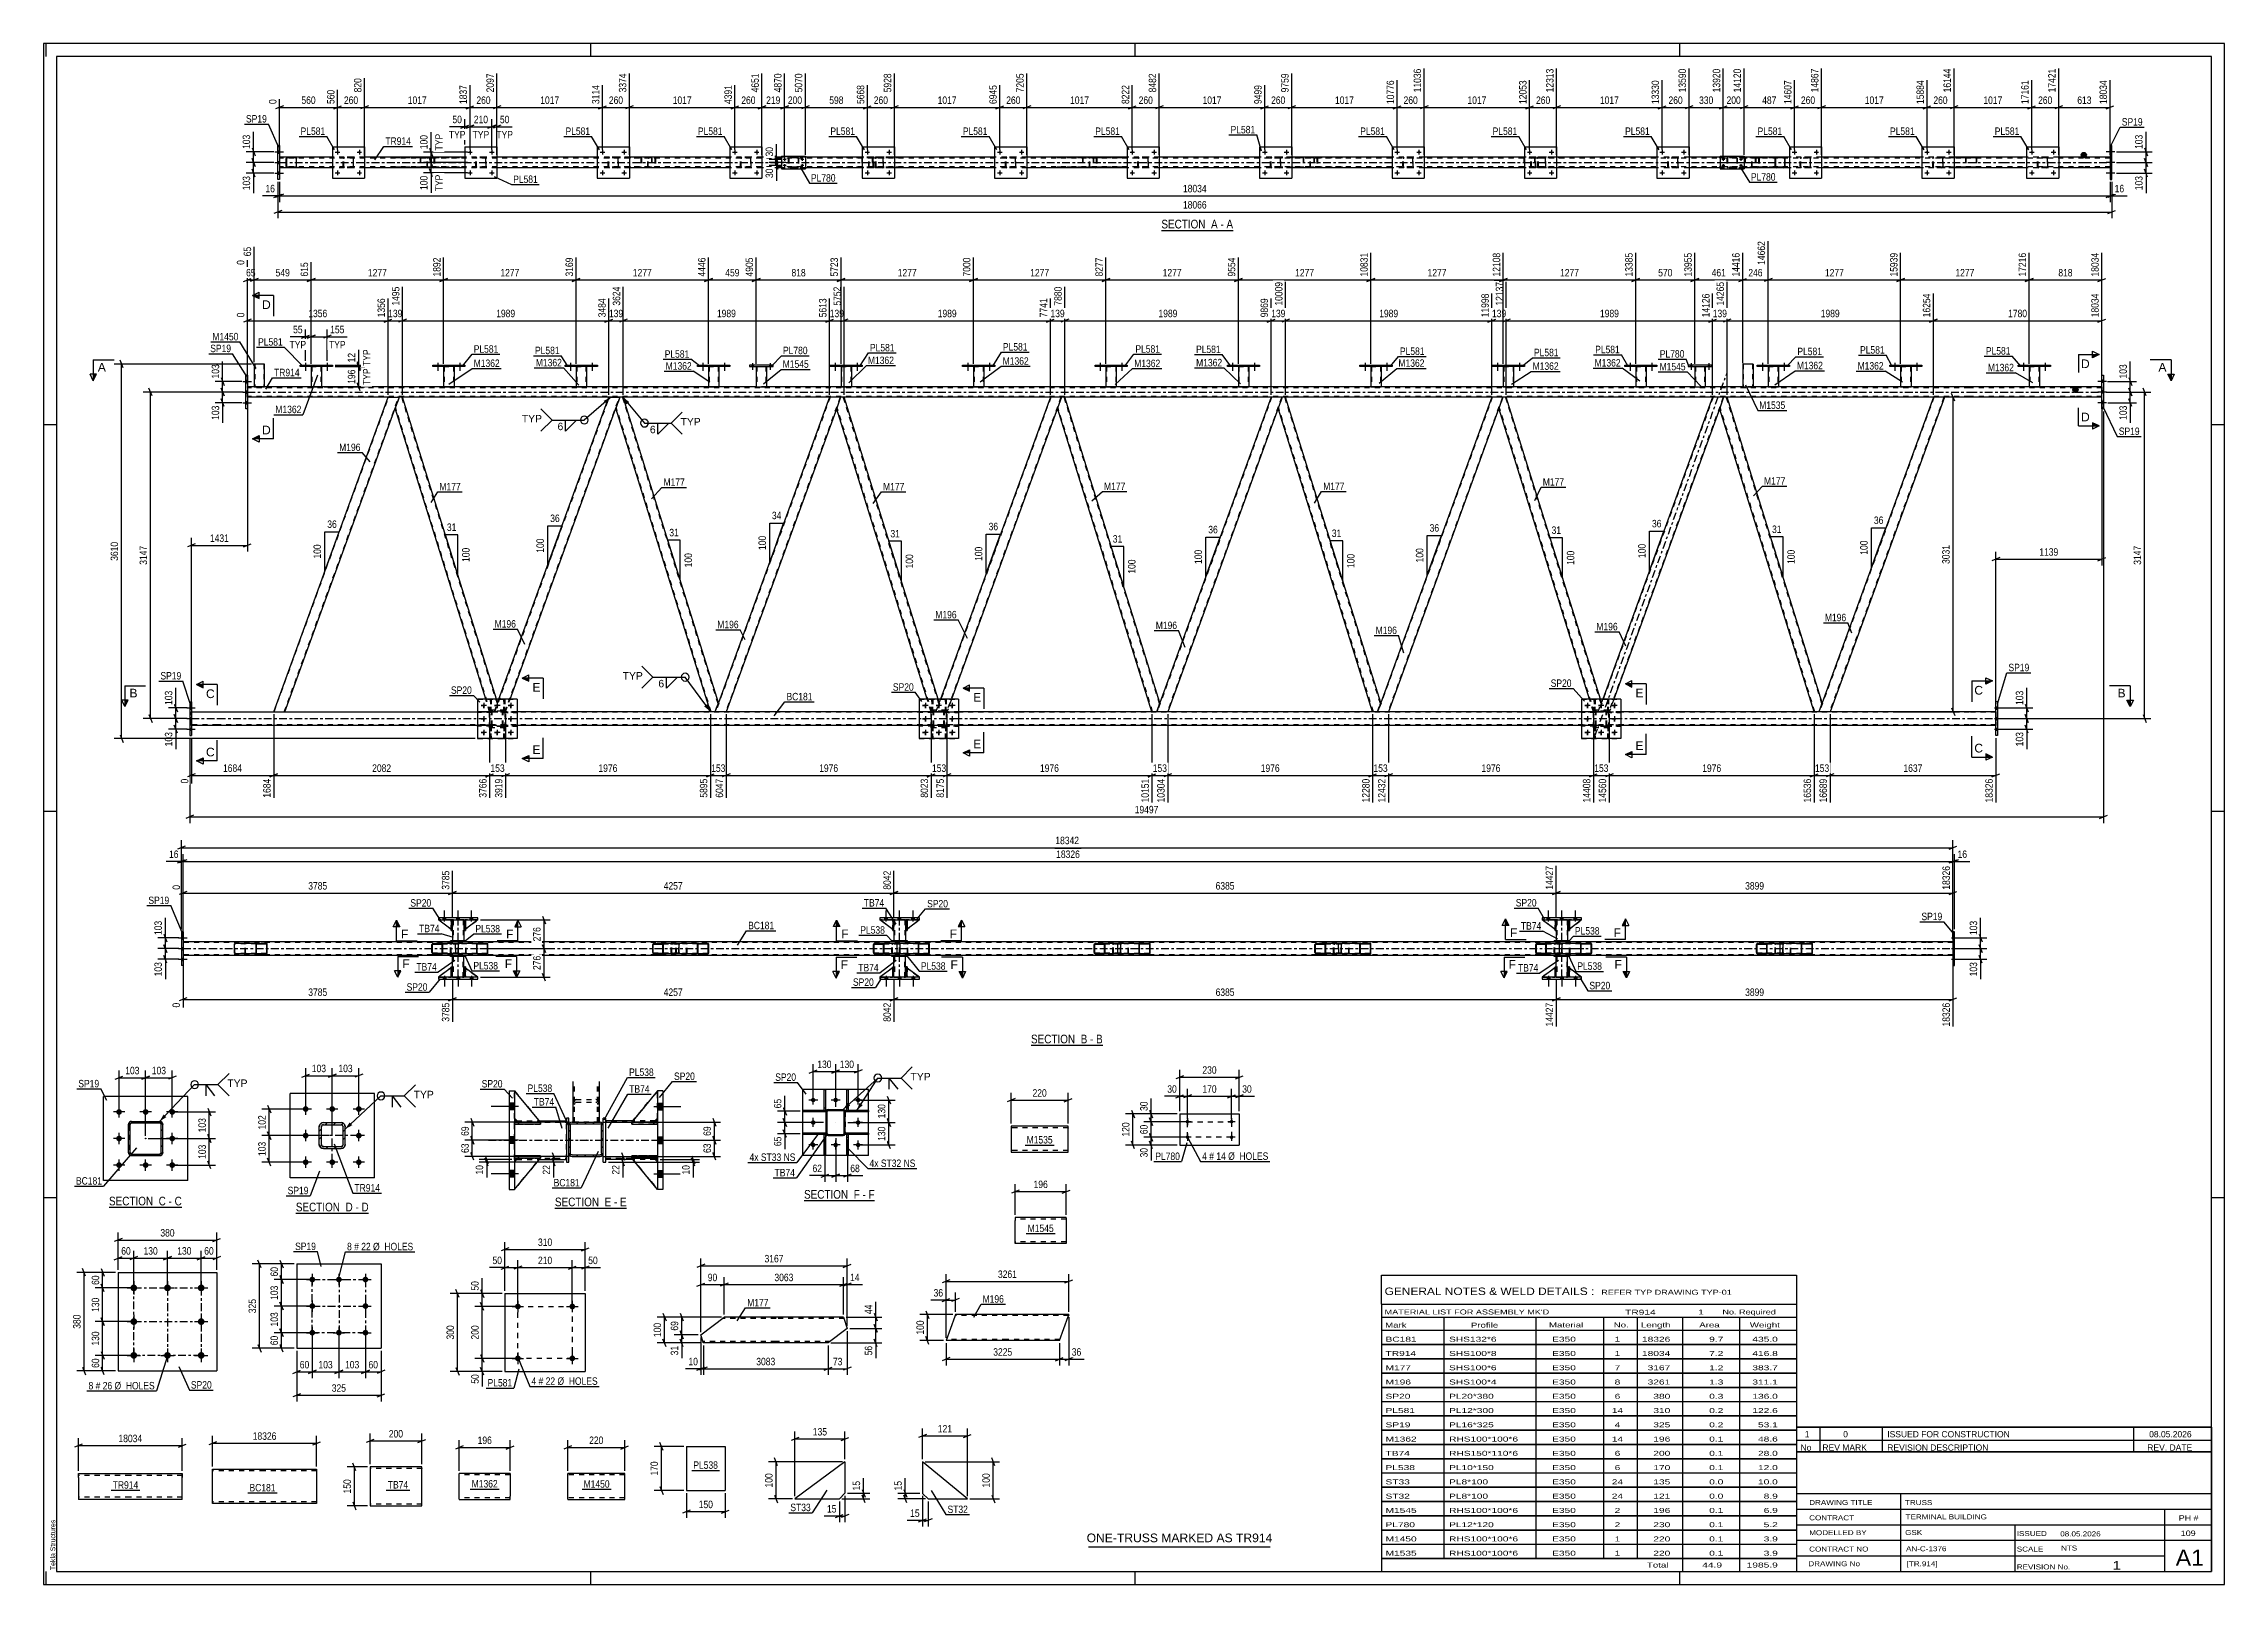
# Model space of a CAD drawing. Header units: millimetres. Extents: x 0 to 841, y 0 to 594.
import ezdxf

# ---------------------------------------------------------------- set-up
doc = ezdxf.new("R2010")
doc.units = ezdxf.units.MM
doc.linetypes.add('DXK_LINE_DOT2', pattern=[3.9198, 1.9599, -1.9599])
doc.linetypes.add('DXK_LINE_DOT3', pattern=[5.9187, 2.979, -0.9799, 0.9799, -0.9799])
doc.styles.add('Arial', font='ARIAL.TTF', dxfattribs={"height": 0.2})
doc.styles.add('Arial Narrow', font='ARIALN.TTF', dxfattribs={"height": 0.2})

# ---------------------------------------------------------------- blocks, each defined once
blk = doc.blocks.new('Unknown-318885039-1133')
at = {"color": 5, "linetype": 'Continuous'}
for p, q in [((841, 594), (0, 594)), ((0, 594), (0, 0)), ((1, 589), (1, 594)), ((836, 589), (5, 589)), ((5, 589), (5, 5)), ((211, 589), (211, 594)), ((421, 589), (421, 594)), ((631, 589), (631, 594)), ((836, 5), (836, 589)), ((841, 0), (841, 594)), ((5, 447), (0, 447)), ((841, 447), (836, 447)), ((5, 298), (0, 298)), ((841, 298), (836, 298)), ((5, 149), (0, 149)), ((841, 149), (836, 149)), ((0, 0), (841, 0)), ((1, 0), (1, 5)), ((5, 5), (836, 5)), ((211, 0), (211, 5)), ((421, 0), (421, 5)), ((631, 0), (631, 5))]:
    blk.add_line(p, q, dxfattribs=at)
at = {"color": 174, "linetype": 'Continuous', "style": 'Arial'}
blk.add_text('Tekla Structures', height=1.9102, rotation=90, dxfattribs=at).set_placement((4.5, 5.5))
blk = doc.blocks.new('Unknown-318885039-11 - 2854')
at = {"color": 6, "linetype": 'Continuous'}
blk.add_line((431.06, 522.01), (458.71, 522.01), dxfattribs=at)
at = {"color": 0, "linetype": 'Continuous'}
blk.add_wipeout([(449.17, 522.76), (449.17, 526.26), (431.06, 526.26), (431.06, 522.76)], dxfattribs=at)
blk.add_wipeout([(452.78, 522.76), (452.78, 526.26), (450.22, 526.26), (450.22, 522.76)], dxfattribs=at)
at = {"color": 7, "linetype": 'Continuous', "style": 'Arial Narrow'}
blk.add_text('SECTION ', height=3.34, dxfattribs=at).set_placement((431.06, 522.76))
at = {"color": 0, "linetype": 'Continuous'}
blk.add_wipeout([(455.1, 522.76), (455.1, 526.26), (453.83, 526.26), (453.83, 522.76)], dxfattribs=at)
blk.add_wipeout([(458.71, 522.76), (458.71, 526.26), (456.15, 526.26), (456.15, 522.76)], dxfattribs=at)
at = {"color": 7, "linetype": 'Continuous', "style": 'Arial Narrow'}
for s, p in [('A', (450.22, 522.76)), ('-', (453.83, 522.76)), ('A', (456.15, 522.76))]:
    blk.add_text(s, height=3.34, dxfattribs=at).set_placement(p)
blk = doc.blocks.new('Unknown-318885039-12 - 5561')
at = {"color": 6, "linetype": 'Continuous'}
blk.add_line((380.78, 207.83), (408.43, 207.83), dxfattribs=at)
at = {"color": 0, "linetype": 'Continuous'}
blk.add_wipeout([(398.89, 208.58), (398.89, 212.08), (380.78, 212.08), (380.78, 208.58)], dxfattribs=at)
blk.add_wipeout([(402.5, 208.58), (402.5, 212.08), (399.94, 212.08), (399.94, 208.58)], dxfattribs=at)
at = {"color": 7, "linetype": 'Continuous', "style": 'Arial Narrow'}
blk.add_text('SECTION ', height=3.34, dxfattribs=at).set_placement((380.78, 208.58))
at = {"color": 0, "linetype": 'Continuous'}
blk.add_wipeout([(404.82, 208.58), (404.82, 212.08), (403.55, 212.08), (403.55, 208.58)], dxfattribs=at)
blk.add_wipeout([(408.43, 208.58), (408.43, 212.08), (405.87, 212.08), (405.87, 208.58)], dxfattribs=at)
at = {"color": 7, "linetype": 'Continuous', "style": 'Arial Narrow'}
for s, p in [('B', (399.94, 208.58)), ('B', (405.87, 208.58)), ('-', (403.55, 208.58))]:
    blk.add_text(s, height=3.34, dxfattribs=at).set_placement(p)
blk = doc.blocks.new('Unknown-318885039-13 - 6972')
at = {"color": 6, "linetype": 'Continuous'}
blk.add_line((25.22, 145.36), (53.29, 145.36), dxfattribs=at)
at = {"color": 0, "linetype": 'Continuous'}
blk.add_wipeout([(43.32, 146.11), (43.32, 149.61), (25.22, 149.61), (25.22, 146.11)], dxfattribs=at)
blk.add_wipeout([(47.14, 146.11), (47.14, 149.61), (44.37, 149.61), (44.37, 146.11)], dxfattribs=at)
at = {"color": 7, "linetype": 'Continuous', "style": 'Arial Narrow'}
blk.add_text('SECTION ', height=3.34, dxfattribs=at).set_placement((25.22, 146.11))
at = {"color": 0, "linetype": 'Continuous'}
blk.add_wipeout([(49.47, 146.11), (49.47, 149.61), (48.19, 149.61), (48.19, 146.11)], dxfattribs=at)
blk.add_wipeout([(53.29, 146.11), (53.29, 149.61), (50.52, 149.61), (50.52, 146.11)], dxfattribs=at)
at = {"color": 7, "linetype": 'Continuous', "style": 'Arial Narrow'}
for s, p in [('C', (44.37, 146.11)), ('-', (48.19, 146.11)), ('C', (50.52, 146.11))]:
    blk.add_text(s, height=3.34, dxfattribs=at).set_placement(p)
blk = doc.blocks.new('Unknown-318885039-14 - 1578')
at = {"color": 6, "linetype": 'Continuous'}
blk.add_line((97.27, 143.06), (125.34, 143.06), dxfattribs=at)
at = {"color": 0, "linetype": 'Continuous'}
blk.add_wipeout([(115.38, 143.81), (115.38, 147.31), (97.27, 147.31), (97.27, 143.81)], dxfattribs=at)
blk.add_wipeout([(119.2, 143.81), (119.2, 147.31), (116.43, 147.31), (116.43, 143.81)], dxfattribs=at)
at = {"color": 7, "linetype": 'Continuous', "style": 'Arial Narrow'}
blk.add_text('SECTION ', height=3.34, dxfattribs=at).set_placement((97.27, 143.81))
at = {"color": 0, "linetype": 'Continuous'}
blk.add_wipeout([(121.53, 143.81), (121.53, 147.31), (120.25, 147.31), (120.25, 143.81)], dxfattribs=at)
blk.add_wipeout([(125.34, 143.81), (125.34, 147.31), (122.58, 147.31), (122.58, 143.81)], dxfattribs=at)
at = {"color": 7, "linetype": 'Continuous', "style": 'Arial Narrow'}
for s, p in [('D', (116.43, 143.81)), ('-', (120.25, 143.81)), ('D', (122.58, 143.81))]:
    blk.add_text(s, height=3.34, dxfattribs=at).set_placement(p)
blk = doc.blocks.new('Unknown-318885039-15 - 1248')
at = {"color": 6, "linetype": 'Continuous'}
blk.add_line((197.19, 145.02), (224.84, 145.02), dxfattribs=at)
at = {"color": 0, "linetype": 'Continuous'}
blk.add_wipeout([(215.3, 145.77), (215.3, 149.27), (197.19, 149.27), (197.19, 145.77)], dxfattribs=at)
blk.add_wipeout([(218.91, 145.77), (218.91, 149.27), (216.35, 149.27), (216.35, 145.77)], dxfattribs=at)
at = {"color": 7, "linetype": 'Continuous', "style": 'Arial Narrow'}
blk.add_text('SECTION ', height=3.34, dxfattribs=at).set_placement((197.19, 145.77))
at = {"color": 0, "linetype": 'Continuous'}
blk.add_wipeout([(221.23, 145.77), (221.23, 149.27), (219.96, 149.27), (219.96, 145.77)], dxfattribs=at)
blk.add_wipeout([(224.84, 145.77), (224.84, 149.27), (222.28, 149.27), (222.28, 145.77)], dxfattribs=at)
at = {"color": 7, "linetype": 'Continuous', "style": 'Arial Narrow'}
for s, p in [('E', (216.35, 145.77)), ('-', (219.96, 145.77)), ('E', (222.28, 145.77))]:
    blk.add_text(s, height=3.34, dxfattribs=at).set_placement(p)
blk = doc.blocks.new('Unknown-318885039-17 - 6093')
at = {"color": 6, "linetype": 'Continuous'}
blk.add_line((293.25, 147.94), (320.47, 147.94), dxfattribs=at)
at = {"color": 0, "linetype": 'Continuous'}
blk.add_wipeout([(311.36, 148.69), (311.36, 152.19), (293.25, 152.19), (293.25, 148.69)], dxfattribs=at)
blk.add_wipeout([(314.75, 148.69), (314.75, 152.19), (312.41, 152.19), (312.41, 148.69)], dxfattribs=at)
at = {"color": 7, "linetype": 'Continuous', "style": 'Arial Narrow'}
blk.add_text('SECTION ', height=3.34, dxfattribs=at).set_placement((293.25, 148.69))
at = {"color": 0, "linetype": 'Continuous'}
blk.add_wipeout([(317.07, 148.69), (317.07, 152.19), (315.8, 152.19), (315.8, 148.69)], dxfattribs=at)
blk.add_wipeout([(320.47, 148.69), (320.47, 152.19), (318.12, 152.19), (318.12, 148.69)], dxfattribs=at)
at = {"color": 7, "linetype": 'Continuous', "style": 'Arial Narrow'}
for s, p in [('F', (312.41, 148.69)), ('F', (318.12, 148.69)), ('-', (315.8, 148.69))]:
    blk.add_text(s, height=3.34, dxfattribs=at).set_placement(p)
blk = doc.blocks.new('Bolt-318885039-2862 - 2854')
at = {"linetype": 'Continuous'}
for points in [[(420.28, 544.17, -1), (419.4, 544.17, -1)], [(428.68, 544.17, -1), (427.8, 544.17, -1)]]:
    blk.add_hatch(color=1, dxfattribs=at).paths.add_polyline_path(points)
at = {"color": 1, "linetype": 'Continuous'}
for p, q in [((418.96, 544.17), (420.72, 544.17)), ((419.84, 545.05), (419.84, 543.29)), ((427.36, 544.17), (429.12, 544.17)), ((428.24, 545.05), (428.24, 543.29))]:
    blk.add_line(p, q, dxfattribs=at)
blk = doc.blocks.new('Part-318885039-2942 - 2854')
at = {"color": 2, "linetype": 'Continuous'}
for p, q in [((264.6, 554.17), (264.6, 542.17)), ((264.6, 554.17), (277, 554.17)), ((277, 554.17), (277, 542.17)), ((264.6, 542.17), (277, 542.17))]:
    blk.add_line(p, q, dxfattribs=at)
blk = doc.blocks.new('Part-318885039-2878 - 2854')
at = {"color": 2, "linetype": 'Continuous'}
for p, q in [((724.33, 554.17), (724.33, 542.17)), ((724.33, 554.17), (736.73, 554.17)), ((736.73, 554.17), (736.73, 542.17)), ((724.33, 542.17), (736.73, 542.17))]:
    blk.add_line(p, q, dxfattribs=at)
blk = doc.blocks.new('Bolt-318885039-2856 - 2854')
at = {"linetype": 'Continuous'}
for points in [[(726.77, 544.17, -1), (725.89, 544.17, -1)], [(735.17, 544.17, -1), (734.29, 544.17, -1)]]:
    blk.add_hatch(color=1, dxfattribs=at).paths.add_polyline_path(points)
at = {"color": 1, "linetype": 'Continuous'}
for p, q in [((725.45, 544.17), (727.21, 544.17)), ((726.33, 545.05), (726.33, 543.29)), ((733.85, 544.17), (735.61, 544.17)), ((734.73, 545.05), (734.73, 543.29))]:
    blk.add_line(p, q, dxfattribs=at)
blk = doc.blocks.new('Bolt-318885039-2857 - 2854')
at = {"linetype": 'Continuous'}
for points in [[(726.77, 552.17, -1), (725.89, 552.17, -1)], [(735.17, 552.17, -1), (734.29, 552.17, -1)]]:
    blk.add_hatch(color=1, dxfattribs=at).paths.add_polyline_path(points)
at = {"color": 1, "linetype": 'Continuous'}
for p, q in [((725.45, 552.17), (727.21, 552.17)), ((726.33, 553.05), (726.33, 551.29)), ((733.85, 552.17), (735.61, 552.17)), ((734.73, 553.05), (734.73, 551.29))]:
    blk.add_line(p, q, dxfattribs=at)
blk = doc.blocks.new('Part-318885039-2922 - 2854')
at = {"color": 2, "linetype": 'Continuous'}
for p, q in [((162.44, 554.17), (162.44, 542.17)), ((162.44, 554.17), (174.84, 554.17)), ((174.84, 554.17), (174.84, 542.17)), ((162.44, 542.17), (174.84, 542.17))]:
    blk.add_line(p, q, dxfattribs=at)
blk = doc.blocks.new('Bolt-318885039-2858 - 2854')
at = {"linetype": 'Continuous'}
for points in [[(767.15, 544.17, -1), (766.27, 544.17, -1)], [(775.55, 544.17, -1), (774.67, 544.17, -1)]]:
    blk.add_hatch(color=1, dxfattribs=at).paths.add_polyline_path(points)
at = {"color": 1, "linetype": 'Continuous'}
for p, q in [((765.83, 544.17), (767.59, 544.17)), ((766.71, 545.05), (766.71, 543.29)), ((774.23, 544.17), (775.99, 544.17)), ((775.11, 545.05), (775.11, 543.29))]:
    blk.add_line(p, q, dxfattribs=at)
blk = doc.blocks.new('Part-318885039-2923 - 2854')
at = {"color": 7, "linetype": 'DXK_LINE_DOT2'}
for p, q in [((115.56, 549.69), (115.6, 549.87)), ((115.6, 549.87), (115.56, 549.69)), ((115.56, 546.65), (115.56, 549.69)), ((115.8, 549.69), (115.82, 549.78)), ((115.8, 546.65), (115.8, 549.69)), ((115.82, 549.78), (115.87, 549.86)), ((115.86, 550.13), (116.04, 550.17)), ((116.04, 550.17), (115.86, 550.13)), ((115.87, 549.86), (115.95, 549.91)), ((115.95, 549.91), (116.04, 549.93)), ((119.08, 550.17), (116.04, 550.17)), ((119.08, 549.93), (116.04, 549.93)), ((119.08, 550.17), (119.26, 550.13)), ((119.26, 550.13), (119.08, 550.17)), ((119.08, 549.93), (119.17, 549.91)), ((119.17, 549.91), (119.25, 549.86)), ((119.25, 549.86), (119.3, 549.78)), ((119.3, 549.78), (119.32, 549.69)), ((119.32, 549.69), (119.32, 546.65)), ((119.52, 549.87), (119.56, 549.69)), ((119.56, 549.69), (119.52, 549.87)), ((119.56, 546.65), (119.56, 549.69)), ((115.6, 546.46), (115.56, 546.65)), ((115.56, 546.65), (115.6, 546.46)), ((115.82, 546.55), (115.8, 546.65)), ((115.87, 546.48), (115.82, 546.55)), ((116.04, 546.17), (115.86, 546.2)), ((115.86, 546.2), (116.04, 546.17)), ((115.95, 546.42), (115.87, 546.48)), ((116.04, 546.41), (115.95, 546.42)), ((119.08, 546.41), (116.04, 546.41)), ((119.08, 546.17), (116.04, 546.17)), ((119.17, 546.42), (119.08, 546.41)), ((119.26, 546.2), (119.08, 546.17)), ((119.08, 546.17), (119.26, 546.2)), ((119.25, 546.48), (119.17, 546.42)), ((119.3, 546.55), (119.25, 546.48)), ((119.32, 546.65), (119.3, 546.55)), ((119.56, 546.65), (119.52, 546.46)), ((119.52, 546.46), (119.56, 546.65))]:
    blk.add_line(p, q, dxfattribs=at)
at = {"color": 7, "linetype": 'DXK_LINE_DOT3'}
blk.add_line((117.56, 548.17), (117.56, 548.17), dxfattribs=at)
at = {"color": 7, "linetype": 'DXK_LINE_DOT2'}
for centre, start, end in [((116.04, 549.69), 112.5, 157.5), ((116.04, 549.69), 112.5, 157.5), ((119.08, 549.69), 22.5, 67.5), ((119.08, 549.69), 22.5, 67.5), ((116.04, 546.65), 202.5, 247.5), ((116.04, 546.65), 202.5, 247.5), ((119.08, 546.65), 292.5, 337.5), ((119.08, 546.65), 292.5, 337.5)]:
    blk.add_arc(centre, 0.48, start, end, dxfattribs=at)
blk = doc.blocks.new('Bolt-318885039-2859 - 2854')
at = {"linetype": 'Continuous'}
for points in [[(767.15, 552.17, -1), (766.27, 552.17, -1)], [(775.55, 552.17, -1), (774.67, 552.17, -1)]]:
    blk.add_hatch(color=1, dxfattribs=at).paths.add_polyline_path(points)
at = {"color": 1, "linetype": 'Continuous'}
for p, q in [((765.83, 552.17), (767.59, 552.17)), ((766.71, 553.05), (766.71, 551.29)), ((774.23, 552.17), (775.99, 552.17)), ((775.11, 553.05), (775.11, 551.29))]:
    blk.add_line(p, q, dxfattribs=at)
blk = doc.blocks.new('Bolt-318885039-2860 - 2854')
at = {"linetype": 'Continuous'}
for points in [[(318.12, 544.17, -1), (317.24, 544.17, -1)], [(326.52, 544.17, -1), (325.64, 544.17, -1)]]:
    blk.add_hatch(color=1, dxfattribs=at).paths.add_polyline_path(points)
at = {"color": 1, "linetype": 'Continuous'}
for p, q in [((316.8, 544.17), (318.56, 544.17)), ((317.68, 545.05), (317.68, 543.29)), ((325.2, 544.17), (326.96, 544.17)), ((326.08, 545.05), (326.08, 543.29))]:
    blk.add_line(p, q, dxfattribs=at)
blk = doc.blocks.new('Bolt-318885039-2861 - 2854')
at = {"linetype": 'Continuous'}
for points in [[(318.12, 552.17, -1), (317.24, 552.17, -1)], [(326.52, 552.17, -1), (325.64, 552.17, -1)]]:
    blk.add_hatch(color=1, dxfattribs=at).paths.add_polyline_path(points)
at = {"color": 1, "linetype": 'Continuous'}
for p, q in [((316.8, 552.17), (318.56, 552.17)), ((317.68, 553.05), (317.68, 551.29)), ((325.2, 552.17), (326.96, 552.17)), ((326.08, 553.05), (326.08, 551.29))]:
    blk.add_line(p, q, dxfattribs=at)
blk = doc.blocks.new('Bolt-318885039-2863 - 2854')
at = {"linetype": 'Continuous'}
for points in [[(420.28, 552.17, -1), (419.4, 552.17, -1)], [(428.68, 552.17, -1), (427.8, 552.17, -1)]]:
    blk.add_hatch(color=1, dxfattribs=at).paths.add_polyline_path(points)
at = {"color": 1, "linetype": 'Continuous'}
for p, q in [((418.96, 552.17), (420.72, 552.17)), ((419.84, 553.05), (419.84, 551.29)), ((427.36, 552.17), (429.12, 552.17)), ((428.24, 553.05), (428.24, 551.29))]:
    blk.add_line(p, q, dxfattribs=at)
blk = doc.blocks.new('Part-318885039-2928 - 2854')
at = {"color": 2, "linetype": 'Continuous'}
for p, q in [((111.36, 554.17), (111.36, 542.17)), ((111.36, 554.17), (123.76, 554.17)), ((123.76, 554.17), (123.76, 542.17)), ((111.36, 542.17), (123.76, 542.17))]:
    blk.add_line(p, q, dxfattribs=at)
blk = doc.blocks.new('Bolt-318885039-2864 - 2854')
at = {"linetype": 'Continuous'}
for points in [[(471.36, 544.17, -1), (470.48, 544.17, -1)], [(479.76, 544.17, -1), (478.88, 544.17, -1)]]:
    blk.add_hatch(color=1, dxfattribs=at).paths.add_polyline_path(points)
at = {"color": 1, "linetype": 'Continuous'}
for p, q in [((470.04, 544.17), (471.8, 544.17)), ((470.92, 545.05), (470.92, 543.29)), ((478.44, 544.17), (480.2, 544.17)), ((479.32, 545.05), (479.32, 543.29))]:
    blk.add_line(p, q, dxfattribs=at)
blk = doc.blocks.new('Part-318885039-2929 - 2854')
at = {"color": 2, "linetype": 'Continuous'}
for p, q in [((93.62, 549.87), (93.58, 549.69)), ((93.58, 546.65), (93.58, 549.69)), ((93.82, 549.69), (93.84, 549.78)), ((93.82, 546.65), (93.82, 549.69)), ((93.84, 549.78), (93.89, 549.86)), ((94.06, 550.17), (93.88, 550.13)), ((93.89, 549.86), (93.97, 549.91)), ((93.97, 549.91), (94.06, 549.93)), ((97.1, 550.17), (94.06, 550.17)), ((97.1, 549.93), (94.06, 549.93)), ((97.29, 550.13), (97.1, 550.17)), ((97.1, 549.93), (97.2, 549.91)), ((97.2, 549.91), (97.27, 549.86)), ((97.27, 549.86), (97.33, 549.78)), ((97.33, 549.78), (97.34, 549.69)), ((97.34, 549.69), (97.34, 546.65)), ((97.58, 549.69), (97.55, 549.87)), ((97.58, 546.65), (97.58, 549.69)), ((93.58, 546.65), (93.62, 546.46)), ((93.84, 546.55), (93.82, 546.65)), ((93.89, 546.48), (93.84, 546.55)), ((93.88, 546.2), (94.06, 546.17)), ((93.97, 546.42), (93.89, 546.48)), ((94.06, 546.41), (93.97, 546.42)), ((97.1, 546.41), (94.06, 546.41)), ((97.1, 546.17), (94.06, 546.17)), ((97.2, 546.42), (97.1, 546.41)), ((97.1, 546.17), (97.29, 546.2)), ((97.27, 546.48), (97.2, 546.42)), ((97.33, 546.55), (97.27, 546.48)), ((97.34, 546.65), (97.33, 546.55)), ((97.55, 546.46), (97.58, 546.65))]:
    blk.add_line(p, q, dxfattribs=at)
at = {"color": 7, "linetype": 'DXK_LINE_DOT2'}
for p, q in [((93.58, 549.69), (93.62, 549.87)), ((93.88, 550.13), (94.06, 550.17)), ((97.1, 550.17), (97.29, 550.13)), ((97.55, 549.87), (97.58, 549.69)), ((93.62, 546.46), (93.58, 546.65)), ((94.06, 546.17), (93.88, 546.2)), ((97.29, 546.2), (97.1, 546.17)), ((97.58, 546.65), (97.55, 546.46))]:
    blk.add_line(p, q, dxfattribs=at)
at = {"color": 2, "linetype": 'Continuous'}
for centre, start, end in [((94.06, 549.69), 112.5, 157.5), ((97.1, 549.69), 22.5, 67.5), ((94.06, 546.65), 202.5, 247.5), ((97.1, 546.65), 292.5, 337.5)]:
    blk.add_arc(centre, 0.48, start, end, dxfattribs=at)
at = {"color": 7, "linetype": 'DXK_LINE_DOT2'}
for centre, start, end in [((94.06, 549.69), 112.5, 157.5), ((97.1, 549.69), 22.5, 67.5), ((94.06, 546.65), 202.5, 247.5), ((97.1, 546.65), 292.5, 337.5)]:
    blk.add_arc(centre, 0.48, start, end, dxfattribs=at)
blk = doc.blocks.new('Bolt-318885039-2865 - 2854')
at = {"linetype": 'Continuous'}
for points in [[(471.36, 552.17, -1), (470.48, 552.17, -1)], [(479.76, 552.17, -1), (478.88, 552.17, -1)]]:
    blk.add_hatch(color=1, dxfattribs=at).paths.add_polyline_path(points)
at = {"color": 1, "linetype": 'Continuous'}
for p, q in [((470.04, 552.17), (471.8, 552.17)), ((470.92, 553.05), (470.92, 551.29)), ((478.44, 552.17), (480.2, 552.17)), ((479.32, 553.05), (479.32, 551.29))]:
    blk.add_line(p, q, dxfattribs=at)
blk = doc.blocks.new('Bolt-318885039-2930 - 2854')
at = {"linetype": 'Continuous'}
for points in [[(369.2, 544.17, -1), (368.32, 544.17, -1)], [(377.6, 544.17, -1), (376.72, 544.17, -1)]]:
    blk.add_hatch(color=1, dxfattribs=at).paths.add_polyline_path(points)
at = {"color": 1, "linetype": 'Continuous'}
for p, q in [((367.88, 544.17), (369.64, 544.17)), ((368.76, 545.05), (368.76, 543.29)), ((376.28, 544.17), (378.04, 544.17)), ((377.16, 545.05), (377.16, 543.29))]:
    blk.add_line(p, q, dxfattribs=at)
blk = doc.blocks.new('Bolt-318885039-2866 - 2854')
at = {"linetype": 'Continuous'}
for points in [[(522.44, 544.17, -1), (521.56, 544.17, -1)], [(530.84, 544.17, -1), (529.96, 544.17, -1)]]:
    blk.add_hatch(color=1, dxfattribs=at).paths.add_polyline_path(points)
at = {"color": 1, "linetype": 'Continuous'}
for p, q in [((521.12, 544.17), (522.88, 544.17)), ((522, 545.05), (522, 543.29)), ((529.52, 544.17), (531.28, 544.17)), ((530.4, 545.05), (530.4, 543.29))]:
    blk.add_line(p, q, dxfattribs=at)
blk = doc.blocks.new('Bolt-318885039-2931 - 2854')
at = {"linetype": 'Continuous'}
for points in [[(369.2, 552.17, -1), (368.32, 552.17, -1)], [(377.6, 552.17, -1), (376.72, 552.17, -1)]]:
    blk.add_hatch(color=1, dxfattribs=at).paths.add_polyline_path(points)
at = {"color": 1, "linetype": 'Continuous'}
for p, q in [((367.88, 552.17), (369.64, 552.17)), ((368.76, 553.05), (368.76, 551.29)), ((376.28, 552.17), (378.04, 552.17)), ((377.16, 553.05), (377.16, 551.29))]:
    blk.add_line(p, q, dxfattribs=at)
blk = doc.blocks.new('Bolt-318885039-2867 - 2854')
at = {"linetype": 'Continuous'}
for points in [[(522.44, 552.17, -1), (521.56, 552.17, -1)], [(530.84, 552.17, -1), (529.96, 552.17, -1)]]:
    blk.add_hatch(color=1, dxfattribs=at).paths.add_polyline_path(points)
at = {"color": 1, "linetype": 'Continuous'}
for p, q in [((521.12, 552.17), (522.88, 552.17)), ((522, 553.05), (522, 551.29)), ((529.52, 552.17), (531.28, 552.17)), ((530.4, 553.05), (530.4, 551.29))]:
    blk.add_line(p, q, dxfattribs=at)
blk = doc.blocks.new('Part-318885039-2936 - 2854')
at = {"color": 2, "linetype": 'Continuous'}
for p, q in [((315.68, 554.17), (315.68, 542.17)), ((315.68, 554.17), (328.08, 554.17)), ((328.08, 554.17), (328.08, 542.17)), ((315.68, 542.17), (328.08, 542.17))]:
    blk.add_line(p, q, dxfattribs=at)
blk = doc.blocks.new('Part-318885039-2872 - 2854')
at = {"color": 2, "linetype": 'Continuous'}
for p, q in [((673.25, 554.17), (673.25, 542.17)), ((673.25, 554.17), (685.65, 554.17)), ((685.65, 554.17), (685.65, 542.17)), ((673.25, 542.17), (685.65, 542.17))]:
    blk.add_line(p, q, dxfattribs=at)
blk = doc.blocks.new('Part-318885039-2937 - 2854')
at = {"color": 7, "linetype": 'DXK_LINE_DOT2'}
for p, q in [((268.8, 549.69), (268.84, 549.87)), ((268.84, 549.87), (268.8, 549.69)), ((268.8, 546.65), (268.8, 549.69)), ((269.04, 549.69), (269.06, 549.78)), ((269.04, 546.65), (269.04, 549.69)), ((269.06, 549.78), (269.11, 549.86)), ((269.1, 550.13), (269.28, 550.17)), ((269.28, 550.17), (269.1, 550.13)), ((269.11, 549.86), (269.19, 549.91)), ((269.19, 549.91), (269.28, 549.93)), ((272.32, 550.17), (269.28, 550.17)), ((272.32, 549.93), (269.28, 549.93)), ((272.32, 550.17), (272.51, 550.13)), ((272.51, 550.13), (272.32, 550.17)), ((272.32, 549.93), (272.41, 549.91)), ((272.41, 549.91), (272.49, 549.86)), ((272.49, 549.86), (272.54, 549.78)), ((272.54, 549.78), (272.56, 549.69)), ((272.56, 549.69), (272.56, 546.65)), ((272.77, 549.87), (272.8, 549.69)), ((272.8, 549.69), (272.77, 549.87)), ((272.8, 546.65), (272.8, 549.69)), ((268.84, 546.46), (268.8, 546.65)), ((268.8, 546.65), (268.84, 546.46)), ((269.06, 546.55), (269.04, 546.65)), ((269.11, 546.48), (269.06, 546.55)), ((269.28, 546.17), (269.1, 546.2)), ((269.1, 546.2), (269.28, 546.17)), ((269.19, 546.42), (269.11, 546.48)), ((269.28, 546.41), (269.19, 546.42)), ((272.32, 546.41), (269.28, 546.41)), ((272.32, 546.17), (269.28, 546.17)), ((272.41, 546.42), (272.32, 546.41)), ((272.51, 546.2), (272.32, 546.17)), ((272.32, 546.17), (272.51, 546.2)), ((272.49, 546.48), (272.41, 546.42)), ((272.54, 546.55), (272.49, 546.48)), ((272.56, 546.65), (272.54, 546.55)), ((272.8, 546.65), (272.77, 546.46)), ((272.77, 546.46), (272.8, 546.65))]:
    blk.add_line(p, q, dxfattribs=at)
at = {"color": 7, "linetype": 'DXK_LINE_DOT3'}
blk.add_line((270.8, 548.17), (270.8, 548.17), dxfattribs=at)
at = {"color": 7, "linetype": 'DXK_LINE_DOT2'}
for centre, start, end in [((269.28, 549.69), 112.5, 157.5), ((269.28, 549.69), 112.5, 157.5), ((272.32, 549.69), 22.5, 67.5), ((272.32, 549.69), 22.5, 67.5), ((269.28, 546.65), 202.5, 247.5), ((269.28, 546.65), 202.5, 247.5), ((272.32, 546.65), 292.5, 337.5), ((272.32, 546.65), 292.5, 337.5)]:
    blk.add_arc(centre, 0.48, start, end, dxfattribs=at)
blk = doc.blocks.new('Part-318885039-2873 - 2854')
at = {"color": 7, "linetype": 'DXK_LINE_DOT2'}
for p, q in [((728.53, 549.69), (728.56, 549.87)), ((728.56, 549.87), (728.53, 549.69)), ((728.53, 546.65), (728.53, 549.69)), ((728.77, 549.69), (728.78, 549.78)), ((728.77, 546.65), (728.77, 549.69)), ((728.78, 549.78), (728.84, 549.86)), ((728.82, 550.13), (729.01, 550.17)), ((729.01, 550.17), (728.82, 550.13)), ((728.84, 549.86), (728.91, 549.91)), ((728.91, 549.91), (729.01, 549.93)), ((732.05, 550.17), (729.01, 550.17)), ((732.05, 549.93), (729.01, 549.93)), ((732.05, 550.17), (732.23, 550.13)), ((732.23, 550.13), (732.05, 550.17)), ((732.05, 549.93), (732.14, 549.91)), ((732.14, 549.91), (732.22, 549.86)), ((732.22, 549.86), (732.27, 549.78)), ((732.27, 549.78), (732.29, 549.69)), ((732.29, 549.69), (732.29, 546.65)), ((732.49, 549.87), (732.53, 549.69)), ((732.53, 549.69), (732.49, 549.87)), ((732.53, 546.65), (732.53, 549.69)), ((728.56, 546.46), (728.53, 546.65)), ((728.53, 546.65), (728.56, 546.46)), ((728.78, 546.55), (728.77, 546.65)), ((728.84, 546.48), (728.78, 546.55)), ((729.01, 546.17), (728.82, 546.2)), ((728.82, 546.2), (729.01, 546.17)), ((728.91, 546.42), (728.84, 546.48)), ((729.01, 546.41), (728.91, 546.42)), ((732.05, 546.41), (729.01, 546.41)), ((732.05, 546.17), (729.01, 546.17)), ((732.14, 546.42), (732.05, 546.41)), ((732.23, 546.2), (732.05, 546.17)), ((732.05, 546.17), (732.23, 546.2)), ((732.22, 546.48), (732.14, 546.42)), ((732.27, 546.55), (732.22, 546.48)), ((732.29, 546.65), (732.27, 546.55)), ((732.53, 546.65), (732.49, 546.46)), ((732.49, 546.46), (732.53, 546.65))]:
    blk.add_line(p, q, dxfattribs=at)
at = {"color": 7, "linetype": 'DXK_LINE_DOT3'}
blk.add_line((730.53, 548.17), (730.53, 548.17), dxfattribs=at)
at = {"color": 7, "linetype": 'DXK_LINE_DOT2'}
for centre, start, end in [((729.01, 549.69), 112.5, 157.5), ((729.01, 549.69), 112.5, 157.5), ((732.05, 549.69), 22.5, 67.5), ((732.05, 549.69), 22.5, 67.5), ((729.01, 546.65), 202.5, 247.5), ((729.01, 546.65), 202.5, 247.5), ((732.05, 546.65), 292.5, 337.5), ((732.05, 546.65), 292.5, 337.5)]:
    blk.add_arc(centre, 0.48, start, end, dxfattribs=at)
blk = doc.blocks.new('Part-318885039-2943 - 2854')
at = {"color": 7, "linetype": 'DXK_LINE_DOT2'}
for p, q in [((217.72, 549.69), (217.76, 549.87)), ((217.76, 549.87), (217.72, 549.69)), ((217.72, 546.65), (217.72, 549.69)), ((217.96, 549.69), (217.98, 549.78)), ((217.96, 546.65), (217.96, 549.69)), ((217.98, 549.78), (218.03, 549.86)), ((218.02, 550.13), (218.2, 550.17)), ((218.2, 550.17), (218.02, 550.13)), ((218.03, 549.86), (218.11, 549.91)), ((218.11, 549.91), (218.2, 549.93)), ((221.24, 550.17), (218.2, 550.17)), ((221.24, 549.93), (218.2, 549.93)), ((221.24, 550.17), (221.42, 550.13)), ((221.42, 550.13), (221.24, 550.17)), ((221.24, 549.93), (221.33, 549.91)), ((221.33, 549.91), (221.41, 549.86)), ((221.41, 549.86), (221.46, 549.78)), ((221.46, 549.78), (221.48, 549.69)), ((221.48, 549.69), (221.48, 546.65)), ((221.68, 549.87), (221.72, 549.69)), ((221.72, 549.69), (221.68, 549.87)), ((221.72, 546.65), (221.72, 549.69)), ((217.76, 546.46), (217.72, 546.65)), ((217.72, 546.65), (217.76, 546.46)), ((217.98, 546.55), (217.96, 546.65)), ((218.03, 546.48), (217.98, 546.55)), ((218.2, 546.17), (218.02, 546.2)), ((218.02, 546.2), (218.2, 546.17)), ((218.11, 546.42), (218.03, 546.48)), ((218.2, 546.41), (218.11, 546.42)), ((221.24, 546.41), (218.2, 546.41)), ((221.24, 546.17), (218.2, 546.17)), ((221.33, 546.42), (221.24, 546.41)), ((221.42, 546.2), (221.24, 546.17)), ((221.24, 546.17), (221.42, 546.2)), ((221.41, 546.48), (221.33, 546.42)), ((221.46, 546.55), (221.41, 546.48)), ((221.48, 546.65), (221.46, 546.55)), ((221.72, 546.65), (221.68, 546.46)), ((221.68, 546.46), (221.72, 546.65))]:
    blk.add_line(p, q, dxfattribs=at)
at = {"color": 7, "linetype": 'DXK_LINE_DOT3'}
blk.add_line((219.72, 548.17), (219.72, 548.17), dxfattribs=at)
at = {"color": 7, "linetype": 'DXK_LINE_DOT2'}
for centre, start, end in [((218.2, 549.69), 112.5, 157.5), ((218.2, 549.69), 112.5, 157.5), ((221.24, 549.69), 22.5, 67.5), ((221.24, 549.69), 22.5, 67.5), ((218.2, 546.65), 202.5, 247.5), ((218.2, 546.65), 202.5, 247.5), ((221.24, 546.65), 292.5, 337.5), ((221.24, 546.65), 292.5, 337.5)]:
    blk.add_arc(centre, 0.48, start, end, dxfattribs=at)
blk = doc.blocks.new('Part-318885039-2879 - 2854')
at = {"color": 7, "linetype": 'DXK_LINE_DOT2'}
for p, q in [((768.91, 549.69), (768.94, 549.87)), ((768.94, 549.87), (768.91, 549.69)), ((768.91, 546.65), (768.91, 549.69)), ((769.15, 549.69), (769.16, 549.78)), ((769.15, 546.65), (769.15, 549.69)), ((769.16, 549.78), (769.22, 549.86)), ((769.2, 550.13), (769.39, 550.17)), ((769.39, 550.17), (769.2, 550.13)), ((769.22, 549.86), (769.29, 549.91)), ((769.29, 549.91), (769.39, 549.93)), ((772.43, 550.17), (769.39, 550.17)), ((772.43, 549.93), (769.39, 549.93)), ((772.43, 550.17), (772.61, 550.13)), ((772.61, 550.13), (772.43, 550.17)), ((772.43, 549.93), (772.52, 549.91)), ((772.52, 549.91), (772.6, 549.86)), ((772.6, 549.86), (772.65, 549.78)), ((772.65, 549.78), (772.67, 549.69)), ((772.67, 549.69), (772.67, 546.65)), ((772.87, 549.87), (772.91, 549.69)), ((772.91, 549.69), (772.87, 549.87)), ((772.91, 546.65), (772.91, 549.69)), ((768.94, 546.46), (768.91, 546.65)), ((768.91, 546.65), (768.94, 546.46)), ((769.16, 546.55), (769.15, 546.65)), ((769.22, 546.48), (769.16, 546.55)), ((769.39, 546.17), (769.2, 546.2)), ((769.2, 546.2), (769.39, 546.17)), ((769.29, 546.42), (769.22, 546.48)), ((769.39, 546.41), (769.29, 546.42)), ((772.43, 546.41), (769.39, 546.41)), ((772.43, 546.17), (769.39, 546.17)), ((772.52, 546.42), (772.43, 546.41)), ((772.61, 546.2), (772.43, 546.17)), ((772.43, 546.17), (772.61, 546.2)), ((772.6, 546.48), (772.52, 546.42)), ((772.65, 546.55), (772.6, 546.48)), ((772.67, 546.65), (772.65, 546.55)), ((772.91, 546.65), (772.87, 546.46)), ((772.87, 546.46), (772.91, 546.65))]:
    blk.add_line(p, q, dxfattribs=at)
at = {"color": 7, "linetype": 'DXK_LINE_DOT3'}
blk.add_line((770.91, 548.17), (770.91, 548.17), dxfattribs=at)
at = {"color": 7, "linetype": 'DXK_LINE_DOT2'}
for centre, start, end in [((769.39, 549.69), 112.5, 157.5), ((769.39, 549.69), 112.5, 157.5), ((772.43, 549.69), 22.5, 67.5), ((772.43, 549.69), 22.5, 67.5), ((769.39, 546.65), 202.5, 247.5), ((769.39, 546.65), 202.5, 247.5), ((772.43, 546.65), 292.5, 337.5), ((772.43, 546.65), 292.5, 337.5)]:
    blk.add_arc(centre, 0.48, start, end, dxfattribs=at)
blk = doc.blocks.new('Part-318885039-2948 - 2854')
at = {"color": 2, "linetype": 'Continuous'}
for p, q in [((213.52, 554.17), (213.52, 542.17)), ((213.52, 554.17), (225.92, 554.17)), ((225.92, 554.17), (225.92, 542.17)), ((213.52, 542.17), (225.92, 542.17))]:
    blk.add_line(p, q, dxfattribs=at)
blk = doc.blocks.new('Part-318885039-2884 - 2854')
at = {"color": 2, "linetype": 'Continuous'}
for p, q in [((764.71, 554.17), (764.71, 542.17)), ((764.71, 554.17), (777.11, 554.17)), ((777.11, 554.17), (777.11, 542.17)), ((764.71, 542.17), (777.11, 542.17))]:
    blk.add_line(p, q, dxfattribs=at)
blk = doc.blocks.new('Part-318885039-2949 - 2854')
at = {"color": 7, "linetype": 'DXK_LINE_DOT2'}
for p, q in [((166.64, 549.69), (166.68, 549.87)), ((166.68, 549.87), (166.64, 549.69)), ((166.64, 546.65), (166.64, 549.69)), ((166.88, 549.69), (166.9, 549.78)), ((166.88, 546.65), (166.88, 549.69)), ((166.9, 549.78), (166.95, 549.86)), ((166.94, 550.13), (167.12, 550.17)), ((167.12, 550.17), (166.94, 550.13)), ((166.95, 549.86), (167.03, 549.91)), ((167.03, 549.91), (167.12, 549.93)), ((170.16, 550.17), (167.12, 550.17)), ((170.16, 549.93), (167.12, 549.93)), ((170.16, 550.17), (170.34, 550.13)), ((170.34, 550.13), (170.16, 550.17)), ((170.16, 549.93), (170.25, 549.91)), ((170.25, 549.91), (170.33, 549.86)), ((170.33, 549.86), (170.38, 549.78)), ((170.38, 549.78), (170.4, 549.69)), ((170.4, 549.69), (170.4, 546.65)), ((170.6, 549.87), (170.64, 549.69)), ((170.64, 549.69), (170.6, 549.87)), ((170.64, 546.65), (170.64, 549.69)), ((166.68, 546.46), (166.64, 546.65)), ((166.64, 546.65), (166.68, 546.46)), ((166.9, 546.55), (166.88, 546.65)), ((166.95, 546.48), (166.9, 546.55)), ((167.12, 546.17), (166.94, 546.2)), ((166.94, 546.2), (167.12, 546.17)), ((167.03, 546.42), (166.95, 546.48)), ((167.12, 546.41), (167.03, 546.42)), ((170.16, 546.41), (167.12, 546.41)), ((170.16, 546.17), (167.12, 546.17)), ((170.25, 546.42), (170.16, 546.41)), ((170.34, 546.2), (170.16, 546.17)), ((170.16, 546.17), (170.34, 546.2)), ((170.33, 546.48), (170.25, 546.42)), ((170.38, 546.55), (170.33, 546.48)), ((170.4, 546.65), (170.38, 546.55)), ((170.64, 546.65), (170.6, 546.46)), ((170.6, 546.46), (170.64, 546.65))]:
    blk.add_line(p, q, dxfattribs=at)
at = {"color": 7, "linetype": 'DXK_LINE_DOT3'}
blk.add_line((168.64, 548.17), (168.64, 548.17), dxfattribs=at)
at = {"color": 7, "linetype": 'DXK_LINE_DOT2'}
for centre, start, end in [((167.12, 549.69), 112.5, 157.5), ((167.12, 549.69), 112.5, 157.5), ((170.16, 549.69), 22.5, 67.5), ((170.16, 549.69), 22.5, 67.5), ((167.12, 546.65), 202.5, 247.5), ((167.12, 546.65), 202.5, 247.5), ((170.16, 546.65), 292.5, 337.5), ((170.16, 546.65), 292.5, 337.5)]:
    blk.add_arc(centre, 0.48, start, end, dxfattribs=at)
blk = doc.blocks.new('Part-318885039-2885 - 2854')
at = {"color": 7, "linetype": 'DXK_LINE_DOT2'}
for p, q in [((319.88, 549.69), (319.92, 549.87)), ((319.92, 549.87), (319.88, 549.69)), ((319.88, 546.65), (319.88, 549.69)), ((320.12, 549.69), (320.14, 549.78)), ((320.12, 546.65), (320.12, 549.69)), ((320.14, 549.78), (320.19, 549.86)), ((320.18, 550.13), (320.36, 550.17)), ((320.36, 550.17), (320.18, 550.13)), ((320.19, 549.86), (320.27, 549.91)), ((320.27, 549.91), (320.36, 549.93)), ((323.4, 550.17), (320.36, 550.17)), ((323.4, 549.93), (320.36, 549.93)), ((323.4, 550.17), (323.59, 550.13)), ((323.59, 550.13), (323.4, 550.17)), ((323.4, 549.93), (323.49, 549.91)), ((323.49, 549.91), (323.57, 549.86)), ((323.57, 549.86), (323.62, 549.78)), ((323.62, 549.78), (323.64, 549.69)), ((323.64, 549.69), (323.64, 546.65)), ((323.85, 549.87), (323.88, 549.69)), ((323.88, 549.69), (323.85, 549.87)), ((323.88, 546.65), (323.88, 549.69)), ((319.92, 546.46), (319.88, 546.65)), ((319.88, 546.65), (319.92, 546.46)), ((320.14, 546.55), (320.12, 546.65)), ((320.19, 546.48), (320.14, 546.55)), ((320.36, 546.17), (320.18, 546.2)), ((320.18, 546.2), (320.36, 546.17)), ((320.27, 546.42), (320.19, 546.48)), ((320.36, 546.41), (320.27, 546.42)), ((323.4, 546.41), (320.36, 546.41)), ((323.4, 546.17), (320.36, 546.17)), ((323.49, 546.42), (323.4, 546.41)), ((323.59, 546.2), (323.4, 546.17)), ((323.4, 546.17), (323.59, 546.2)), ((323.57, 546.48), (323.49, 546.42)), ((323.62, 546.55), (323.57, 546.48)), ((323.64, 546.65), (323.62, 546.55)), ((323.88, 546.65), (323.85, 546.46)), ((323.85, 546.46), (323.88, 546.65))]:
    blk.add_line(p, q, dxfattribs=at)
at = {"color": 7, "linetype": 'DXK_LINE_DOT3'}
blk.add_line((321.88, 548.17), (321.88, 548.17), dxfattribs=at)
at = {"color": 7, "linetype": 'DXK_LINE_DOT2'}
for centre, start, end in [((320.36, 549.69), 112.5, 157.5), ((320.36, 549.69), 112.5, 157.5), ((323.4, 549.69), 22.5, 67.5), ((323.4, 549.69), 22.5, 67.5), ((320.36, 546.65), 202.5, 247.5), ((320.36, 546.65), 202.5, 247.5), ((323.4, 546.65), 292.5, 337.5), ((323.4, 546.65), 292.5, 337.5)]:
    blk.add_arc(centre, 0.48, start, end, dxfattribs=at)
blk = doc.blocks.new('Part-318885039-2954 - 2854')
at = {"color": 2, "linetype": 'Continuous'}
for p, q in [((520, 554.17), (520, 542.17)), ((520, 554.17), (532.4, 554.17)), ((532.4, 554.17), (532.4, 542.17)), ((520, 542.17), (532.4, 542.17))]:
    blk.add_line(p, q, dxfattribs=at)
blk = doc.blocks.new('Part-318885039-2890 - 2854')
at = {"color": 2, "linetype": 'Continuous'}
for p, q in [((366.76, 554.17), (366.76, 542.17)), ((366.76, 554.17), (379.16, 554.17)), ((379.16, 554.17), (379.16, 542.17)), ((366.76, 542.17), (379.16, 542.17))]:
    blk.add_line(p, q, dxfattribs=at)
blk = doc.blocks.new('Part-318885039-2955 - 2854')
at = {"color": 7, "linetype": 'DXK_LINE_DOT2'}
for p, q in [((575.28, 549.69), (575.32, 549.87)), ((575.32, 549.87), (575.28, 549.69)), ((575.28, 546.65), (575.28, 549.69)), ((575.52, 549.69), (575.54, 549.78)), ((575.52, 546.65), (575.52, 549.69)), ((575.54, 549.78), (575.6, 549.86)), ((575.58, 550.13), (575.76, 550.17)), ((575.76, 550.17), (575.58, 550.13)), ((575.6, 549.86), (575.67, 549.91)), ((575.67, 549.91), (575.76, 549.93)), ((578.8, 550.17), (575.76, 550.17)), ((578.8, 549.93), (575.76, 549.93)), ((578.8, 550.17), (578.99, 550.13)), ((578.99, 550.13), (578.8, 550.17)), ((578.8, 549.93), (578.9, 549.91)), ((578.9, 549.91), (578.97, 549.86)), ((578.97, 549.86), (579.03, 549.78)), ((579.03, 549.78), (579.04, 549.69)), ((579.04, 549.69), (579.04, 546.65)), ((579.25, 549.87), (579.28, 549.69)), ((579.28, 549.69), (579.25, 549.87)), ((579.28, 546.65), (579.28, 549.69)), ((575.32, 546.46), (575.28, 546.65)), ((575.28, 546.65), (575.32, 546.46)), ((575.54, 546.55), (575.52, 546.65)), ((575.6, 546.48), (575.54, 546.55)), ((575.76, 546.17), (575.58, 546.2)), ((575.58, 546.2), (575.76, 546.17)), ((575.67, 546.42), (575.6, 546.48)), ((575.76, 546.41), (575.67, 546.42)), ((578.8, 546.41), (575.76, 546.41)), ((578.8, 546.17), (575.76, 546.17)), ((578.9, 546.42), (578.8, 546.41)), ((578.99, 546.2), (578.8, 546.17)), ((578.8, 546.17), (578.99, 546.2)), ((578.97, 546.48), (578.9, 546.42)), ((579.03, 546.55), (578.97, 546.48)), ((579.04, 546.65), (579.03, 546.55)), ((579.28, 546.65), (579.25, 546.46)), ((579.25, 546.46), (579.28, 546.65))]:
    blk.add_line(p, q, dxfattribs=at)
at = {"color": 7, "linetype": 'DXK_LINE_DOT3'}
blk.add_line((577.28, 548.17), (577.28, 548.17), dxfattribs=at)
at = {"color": 7, "linetype": 'DXK_LINE_DOT2'}
for centre, start, end in [((575.76, 549.69), 112.5, 157.5), ((575.76, 549.69), 112.5, 157.5), ((578.8, 549.69), 22.5, 67.5), ((578.8, 549.69), 22.5, 67.5), ((575.76, 546.65), 202.5, 247.5), ((575.76, 546.65), 202.5, 247.5), ((578.8, 546.65), 292.5, 337.5), ((578.8, 546.65), 292.5, 337.5)]:
    blk.add_arc(centre, 0.48, start, end, dxfattribs=at)
blk = doc.blocks.new('Part-318885039-2891 - 2854')
at = {"color": 7, "linetype": 'DXK_LINE_DOT2'}
for p, q in [((422.04, 549.69), (422.08, 549.87)), ((422.08, 549.87), (422.04, 549.69)), ((422.04, 546.65), (422.04, 549.69)), ((422.28, 549.69), (422.3, 549.78)), ((422.28, 546.65), (422.28, 549.69)), ((422.3, 549.78), (422.35, 549.86)), ((422.34, 550.13), (422.52, 550.17)), ((422.52, 550.17), (422.34, 550.13)), ((422.35, 549.86), (422.43, 549.91)), ((422.43, 549.91), (422.52, 549.93)), ((425.56, 550.17), (422.52, 550.17)), ((425.56, 549.93), (422.52, 549.93)), ((425.56, 550.17), (425.75, 550.13)), ((425.75, 550.13), (425.56, 550.17)), ((425.56, 549.93), (425.66, 549.91)), ((425.66, 549.91), (425.73, 549.86)), ((425.73, 549.86), (425.78, 549.78)), ((425.78, 549.78), (425.8, 549.69)), ((425.8, 549.69), (425.8, 546.65)), ((426.01, 549.87), (426.04, 549.69)), ((426.04, 549.69), (426.01, 549.87)), ((426.04, 546.65), (426.04, 549.69)), ((422.08, 546.46), (422.04, 546.65)), ((422.04, 546.65), (422.08, 546.46)), ((422.3, 546.55), (422.28, 546.65)), ((422.35, 546.48), (422.3, 546.55)), ((422.52, 546.17), (422.34, 546.2)), ((422.34, 546.2), (422.52, 546.17)), ((422.43, 546.42), (422.35, 546.48)), ((422.52, 546.41), (422.43, 546.42)), ((425.56, 546.41), (422.52, 546.41)), ((425.56, 546.17), (422.52, 546.17)), ((425.66, 546.42), (425.56, 546.41)), ((425.75, 546.2), (425.56, 546.17)), ((425.56, 546.17), (425.75, 546.2)), ((425.73, 546.48), (425.66, 546.42)), ((425.78, 546.55), (425.73, 546.48)), ((425.8, 546.65), (425.78, 546.55)), ((426.04, 546.65), (426.01, 546.46)), ((426.01, 546.46), (426.04, 546.65))]:
    blk.add_line(p, q, dxfattribs=at)
at = {"color": 7, "linetype": 'DXK_LINE_DOT3'}
blk.add_line((424.04, 548.17), (424.04, 548.17), dxfattribs=at)
at = {"color": 7, "linetype": 'DXK_LINE_DOT2'}
for centre, start, end in [((422.52, 549.69), 112.5, 157.5), ((422.52, 549.69), 112.5, 157.5), ((425.56, 549.69), 22.5, 67.5), ((425.56, 549.69), 22.5, 67.5), ((422.52, 546.65), 202.5, 247.5), ((422.52, 546.65), 202.5, 247.5), ((425.56, 546.65), 292.5, 337.5), ((425.56, 546.65), 292.5, 337.5)]:
    blk.add_arc(centre, 0.48, start, end, dxfattribs=at)
blk = doc.blocks.new('Part-318885039-2896 - 2854')
at = {"color": 2, "linetype": 'Continuous'}
for p, q in [((417.84, 554.17), (417.84, 542.17)), ((417.84, 554.17), (430.24, 554.17)), ((430.24, 554.17), (430.24, 542.17)), ((417.84, 542.17), (430.24, 542.17))]:
    blk.add_line(p, q, dxfattribs=at)
blk = doc.blocks.new('Part-318885039-2897 - 2854')
at = {"color": 7, "linetype": 'DXK_LINE_DOT2'}
for p, q in [((473.12, 549.69), (473.16, 549.87)), ((473.16, 549.87), (473.12, 549.69)), ((473.12, 546.65), (473.12, 549.69)), ((473.36, 549.69), (473.38, 549.78)), ((473.36, 546.65), (473.36, 549.69)), ((473.38, 549.78), (473.43, 549.86)), ((473.42, 550.13), (473.6, 550.17)), ((473.6, 550.17), (473.42, 550.13)), ((473.43, 549.86), (473.51, 549.91)), ((473.51, 549.91), (473.6, 549.93)), ((476.64, 550.17), (473.6, 550.17)), ((476.64, 549.93), (473.6, 549.93)), ((476.64, 550.17), (476.83, 550.13)), ((476.83, 550.13), (476.64, 550.17)), ((476.64, 549.93), (476.74, 549.91)), ((476.74, 549.91), (476.81, 549.86)), ((476.81, 549.86), (476.87, 549.78)), ((476.87, 549.78), (476.88, 549.69)), ((476.88, 549.69), (476.88, 546.65)), ((477.09, 549.87), (477.12, 549.69)), ((477.12, 549.69), (477.09, 549.87)), ((477.12, 546.65), (477.12, 549.69)), ((473.16, 546.46), (473.12, 546.65)), ((473.12, 546.65), (473.16, 546.46)), ((473.38, 546.55), (473.36, 546.65)), ((473.43, 546.48), (473.38, 546.55)), ((473.6, 546.17), (473.42, 546.2)), ((473.42, 546.2), (473.6, 546.17)), ((473.51, 546.42), (473.43, 546.48)), ((473.6, 546.41), (473.51, 546.42)), ((476.64, 546.41), (473.6, 546.41)), ((476.64, 546.17), (473.6, 546.17)), ((476.74, 546.42), (476.64, 546.41)), ((476.83, 546.2), (476.64, 546.17)), ((476.64, 546.17), (476.83, 546.2)), ((476.81, 546.48), (476.74, 546.42)), ((476.87, 546.55), (476.81, 546.48)), ((476.88, 546.65), (476.87, 546.55)), ((477.12, 546.65), (477.09, 546.46)), ((477.09, 546.46), (477.12, 546.65))]:
    blk.add_line(p, q, dxfattribs=at)
at = {"color": 7, "linetype": 'DXK_LINE_DOT3'}
blk.add_line((475.12, 548.17), (475.12, 548.17), dxfattribs=at)
at = {"color": 7, "linetype": 'DXK_LINE_DOT2'}
for centre, start, end in [((473.6, 549.69), 112.5, 157.5), ((473.6, 549.69), 112.5, 157.5), ((476.64, 549.69), 22.5, 67.5), ((476.64, 549.69), 22.5, 67.5), ((473.6, 546.65), 202.5, 247.5), ((473.6, 546.65), 202.5, 247.5), ((476.64, 546.65), 292.5, 337.5), ((476.64, 546.65), 292.5, 337.5)]:
    blk.add_arc(centre, 0.48, start, end, dxfattribs=at)
blk = doc.blocks.new('Part-318885039-2902 - 2854')
at = {"color": 2, "linetype": 'Continuous'}
for p, q in [((468.92, 554.17), (468.92, 542.17)), ((468.92, 554.17), (481.32, 554.17)), ((481.32, 554.17), (481.32, 542.17)), ((468.92, 542.17), (481.32, 542.17))]:
    blk.add_line(p, q, dxfattribs=at)
blk = doc.blocks.new('Part-318885039-2903 - 2854')
at = {"color": 7, "linetype": 'DXK_LINE_DOT2'}
for p, q in [((524.2, 549.69), (524.24, 549.87)), ((524.24, 549.87), (524.2, 549.69)), ((524.2, 546.65), (524.2, 549.69)), ((524.44, 549.69), (524.46, 549.78)), ((524.44, 546.65), (524.44, 549.69)), ((524.46, 549.78), (524.51, 549.86)), ((524.5, 550.13), (524.68, 550.17)), ((524.68, 550.17), (524.5, 550.13)), ((524.51, 549.86), (524.59, 549.91)), ((524.59, 549.91), (524.68, 549.93)), ((527.72, 550.17), (524.68, 550.17)), ((527.72, 549.93), (524.68, 549.93)), ((527.72, 550.17), (527.91, 550.13)), ((527.91, 550.13), (527.72, 550.17)), ((527.72, 549.93), (527.82, 549.91)), ((527.82, 549.91), (527.89, 549.86)), ((527.89, 549.86), (527.95, 549.78)), ((527.95, 549.78), (527.96, 549.69)), ((527.96, 549.69), (527.96, 546.65)), ((528.17, 549.87), (528.2, 549.69)), ((528.2, 549.69), (528.17, 549.87)), ((528.2, 546.65), (528.2, 549.69)), ((524.24, 546.46), (524.2, 546.65)), ((524.2, 546.65), (524.24, 546.46)), ((524.46, 546.55), (524.44, 546.65)), ((524.51, 546.48), (524.46, 546.55)), ((524.68, 546.17), (524.5, 546.2)), ((524.5, 546.2), (524.68, 546.17)), ((524.59, 546.42), (524.51, 546.48)), ((524.68, 546.41), (524.59, 546.42)), ((527.72, 546.41), (524.68, 546.41)), ((527.72, 546.17), (524.68, 546.17)), ((527.82, 546.42), (527.72, 546.41)), ((527.91, 546.2), (527.72, 546.17)), ((527.72, 546.17), (527.91, 546.2)), ((527.89, 546.48), (527.82, 546.42)), ((527.95, 546.55), (527.89, 546.48)), ((527.96, 546.65), (527.95, 546.55)), ((528.2, 546.65), (528.17, 546.46)), ((528.17, 546.46), (528.2, 546.65))]:
    blk.add_line(p, q, dxfattribs=at)
at = {"color": 7, "linetype": 'DXK_LINE_DOT3'}
blk.add_line((526.2, 548.17), (526.2, 548.17), dxfattribs=at)
at = {"color": 7, "linetype": 'DXK_LINE_DOT2'}
for centre, start, end in [((524.68, 549.69), 112.5, 157.5), ((524.68, 549.69), 112.5, 157.5), ((527.72, 549.69), 22.5, 67.5), ((527.72, 549.69), 22.5, 67.5), ((524.68, 546.65), 202.5, 247.5), ((524.68, 546.65), 202.5, 247.5), ((527.72, 546.65), 292.5, 337.5), ((527.72, 546.65), 292.5, 337.5)]:
    blk.add_arc(centre, 0.48, start, end, dxfattribs=at)
blk = doc.blocks.new('Bolt-318885039-2904 - 2854')
at = {"linetype": 'Continuous'}
for points in [[(113.8, 544.17, -1), (112.92, 544.17, -1)], [(122.2, 544.17, -1), (121.32, 544.17, -1)]]:
    blk.add_hatch(color=1, dxfattribs=at).paths.add_polyline_path(points)
at = {"color": 1, "linetype": 'Continuous'}
for p, q in [((112.48, 544.17), (114.24, 544.17)), ((113.36, 545.05), (113.36, 543.29)), ((120.88, 544.17), (122.64, 544.17)), ((121.76, 545.05), (121.76, 543.29))]:
    blk.add_line(p, q, dxfattribs=at)
blk = doc.blocks.new('Bolt-318885039-2905 - 2854')
at = {"linetype": 'Continuous'}
for points in [[(113.8, 552.17, -1), (112.92, 552.17, -1)], [(122.2, 552.17, -1), (121.32, 552.17, -1)]]:
    blk.add_hatch(color=1, dxfattribs=at).paths.add_polyline_path(points)
at = {"color": 1, "linetype": 'Continuous'}
for p, q in [((112.48, 552.17), (114.24, 552.17)), ((113.36, 553.05), (113.36, 551.29)), ((120.88, 552.17), (122.64, 552.17)), ((121.76, 553.05), (121.76, 551.29))]:
    blk.add_line(p, q, dxfattribs=at)
blk = doc.blocks.new('Bolt-318885039-2906 - 2854')
at = {"linetype": 'Continuous'}
for points in [[(267.04, 544.17, -1), (266.16, 544.17, -1)], [(275.44, 544.17, -1), (274.56, 544.17, -1)]]:
    blk.add_hatch(color=1, dxfattribs=at).paths.add_polyline_path(points)
at = {"color": 1, "linetype": 'Continuous'}
for p, q in [((265.72, 544.17), (267.48, 544.17)), ((266.6, 545.05), (266.6, 543.29)), ((274.12, 544.17), (275.88, 544.17)), ((275, 545.05), (275, 543.29))]:
    blk.add_line(p, q, dxfattribs=at)
blk = doc.blocks.new('Bolt-318885039-2907 - 2854')
at = {"linetype": 'Continuous'}
for points in [[(267.04, 552.17, -1), (266.16, 552.17, -1)], [(275.44, 552.17, -1), (274.56, 552.17, -1)]]:
    blk.add_hatch(color=1, dxfattribs=at).paths.add_polyline_path(points)
at = {"color": 1, "linetype": 'Continuous'}
for p, q in [((265.72, 552.17), (267.48, 552.17)), ((266.6, 553.05), (266.6, 551.29)), ((274.12, 552.17), (275.88, 552.17)), ((275, 553.05), (275, 551.29))]:
    blk.add_line(p, q, dxfattribs=at)
blk = doc.blocks.new('Bolt-318885039-2908 - 2854')
at = {"linetype": 'Continuous'}
for points in [[(215.96, 544.17, -1), (215.08, 544.17, -1)], [(224.36, 544.17, -1), (223.48, 544.17, -1)]]:
    blk.add_hatch(color=1, dxfattribs=at).paths.add_polyline_path(points)
at = {"color": 1, "linetype": 'Continuous'}
for p, q in [((214.64, 544.17), (216.4, 544.17)), ((215.52, 545.05), (215.52, 543.29)), ((223.04, 544.17), (224.8, 544.17)), ((223.92, 545.05), (223.92, 543.29))]:
    blk.add_line(p, q, dxfattribs=at)
blk = doc.blocks.new('Bolt-318885039-2909 - 2854')
at = {"linetype": 'Continuous'}
for points in [[(215.96, 552.17, -1), (215.08, 552.17, -1)], [(224.36, 552.17, -1), (223.48, 552.17, -1)]]:
    blk.add_hatch(color=1, dxfattribs=at).paths.add_polyline_path(points)
at = {"color": 1, "linetype": 'Continuous'}
for p, q in [((214.64, 552.17), (216.4, 552.17)), ((215.52, 553.05), (215.52, 551.29)), ((223.04, 552.17), (224.8, 552.17)), ((223.92, 553.05), (223.92, 551.29))]:
    blk.add_line(p, q, dxfattribs=at)
blk = doc.blocks.new('Bolt-318885039-2910 - 2854')
at = {"linetype": 'Continuous'}
for points in [[(164.88, 544.17, -1), (164, 544.17, -1)], [(173.28, 544.17, -1), (172.4, 544.17, -1)]]:
    blk.add_hatch(color=1, dxfattribs=at).paths.add_polyline_path(points)
at = {"color": 1, "linetype": 'Continuous'}
for p, q in [((163.56, 544.17), (165.32, 544.17)), ((164.44, 545.05), (164.44, 543.29)), ((171.96, 544.17), (173.72, 544.17)), ((172.84, 545.05), (172.84, 543.29))]:
    blk.add_line(p, q, dxfattribs=at)
blk = doc.blocks.new('Bolt-318885039-2911 - 2854')
at = {"linetype": 'Continuous'}
for points in [[(164.88, 552.17, -1), (164, 552.17, -1)], [(173.28, 552.17, -1), (172.4, 552.17, -1)]]:
    blk.add_hatch(color=1, dxfattribs=at).paths.add_polyline_path(points)
at = {"color": 1, "linetype": 'Continuous'}
for p, q in [((163.56, 552.17), (165.32, 552.17)), ((164.44, 553.05), (164.44, 551.29)), ((171.96, 552.17), (173.72, 552.17)), ((172.84, 553.05), (172.84, 551.29))]:
    blk.add_line(p, q, dxfattribs=at)
blk = doc.blocks.new('Bolt-318885039-2912 - 2854')
at = {"linetype": 'Continuous'}
for points in [[(573.52, 544.17, -1), (572.64, 544.17, -1)], [(581.92, 544.17, -1), (581.04, 544.17, -1)]]:
    blk.add_hatch(color=1, dxfattribs=at).paths.add_polyline_path(points)
at = {"color": 1, "linetype": 'Continuous'}
for p, q in [((572.2, 544.17), (573.96, 544.17)), ((573.08, 545.05), (573.08, 543.29)), ((580.6, 544.17), (582.36, 544.17)), ((581.48, 545.05), (581.48, 543.29))]:
    blk.add_line(p, q, dxfattribs=at)
blk = doc.blocks.new('Bolt-318885039-2913 - 2854')
at = {"linetype": 'Continuous'}
for points in [[(573.52, 552.17, -1), (572.64, 552.17, -1)], [(581.92, 552.17, -1), (581.04, 552.17, -1)]]:
    blk.add_hatch(color=1, dxfattribs=at).paths.add_polyline_path(points)
at = {"color": 1, "linetype": 'Continuous'}
for p, q in [((572.2, 552.17), (573.96, 552.17)), ((573.08, 553.05), (573.08, 551.29)), ((580.6, 552.17), (582.36, 552.17)), ((581.48, 553.05), (581.48, 551.29))]:
    blk.add_line(p, q, dxfattribs=at)
blk = doc.blocks.new('Bolt-318885039-2914 - 2854')
at = {"linetype": 'Continuous'}
for points in [[(624.61, 544.17, -1), (623.73, 544.17, -1)], [(633.01, 544.17, -1), (632.13, 544.17, -1)]]:
    blk.add_hatch(color=1, dxfattribs=at).paths.add_polyline_path(points)
at = {"color": 1, "linetype": 'Continuous'}
for p, q in [((623.29, 544.17), (625.05, 544.17)), ((624.17, 545.05), (624.17, 543.29)), ((631.69, 544.17), (633.45, 544.17)), ((632.57, 545.05), (632.57, 543.29))]:
    blk.add_line(p, q, dxfattribs=at)
blk = doc.blocks.new('Bolt-318885039-2915 - 2854')
at = {"linetype": 'Continuous'}
for points in [[(624.61, 552.17, -1), (623.73, 552.17, -1)], [(633.01, 552.17, -1), (632.13, 552.17, -1)]]:
    blk.add_hatch(color=1, dxfattribs=at).paths.add_polyline_path(points)
at = {"color": 1, "linetype": 'Continuous'}
for p, q in [((623.29, 552.17), (625.05, 552.17)), ((624.17, 553.05), (624.17, 551.29)), ((631.69, 552.17), (633.45, 552.17)), ((632.57, 553.05), (632.57, 551.29))]:
    blk.add_line(p, q, dxfattribs=at)
blk = doc.blocks.new('Bolt-318885039-2916 - 2854')
at = {"linetype": 'Continuous'}
for points in [[(675.69, 544.17, -1), (674.81, 544.17, -1)], [(684.09, 544.17, -1), (683.21, 544.17, -1)]]:
    blk.add_hatch(color=1, dxfattribs=at).paths.add_polyline_path(points)
at = {"color": 1, "linetype": 'Continuous'}
for p, q in [((674.37, 544.17), (676.13, 544.17)), ((675.25, 545.05), (675.25, 543.29)), ((682.77, 544.17), (684.53, 544.17)), ((683.65, 545.05), (683.65, 543.29))]:
    blk.add_line(p, q, dxfattribs=at)
blk = doc.blocks.new('Bolt-318885039-2917 - 2854')
at = {"linetype": 'Continuous'}
for points in [[(675.69, 552.17, -1), (674.81, 552.17, -1)], [(684.09, 552.17, -1), (683.21, 552.17, -1)]]:
    blk.add_hatch(color=1, dxfattribs=at).paths.add_polyline_path(points)
at = {"color": 1, "linetype": 'Continuous'}
for p, q in [((674.37, 552.17), (676.13, 552.17)), ((675.25, 553.05), (675.25, 551.29)), ((682.77, 552.17), (684.53, 552.17)), ((683.65, 553.05), (683.65, 551.29))]:
    blk.add_line(p, q, dxfattribs=at)
blk = doc.blocks.new('Part-318885039-2960 - 2854')
at = {"color": 2, "linetype": 'Continuous'}
for p, q in [((571.08, 554.17), (571.08, 542.17)), ((571.08, 554.17), (583.48, 554.17)), ((583.48, 554.17), (583.48, 542.17)), ((571.08, 542.17), (583.48, 542.17))]:
    blk.add_line(p, q, dxfattribs=at)
blk = doc.blocks.new('Part-318885039-2961 - 2854')
at = {"color": 7, "linetype": 'DXK_LINE_DOT2'}
for p, q in [((626.37, 549.69), (626.4, 549.87)), ((626.4, 549.87), (626.37, 549.69)), ((626.37, 546.65), (626.37, 549.69)), ((626.61, 549.69), (626.62, 549.78)), ((626.61, 546.65), (626.61, 549.69)), ((626.62, 549.78), (626.68, 549.86)), ((626.66, 550.13), (626.85, 550.17)), ((626.85, 550.17), (626.66, 550.13)), ((626.68, 549.86), (626.75, 549.91)), ((626.75, 549.91), (626.85, 549.93)), ((629.89, 550.17), (626.85, 550.17)), ((629.89, 549.93), (626.85, 549.93)), ((629.89, 550.17), (630.07, 550.13)), ((630.07, 550.13), (629.89, 550.17)), ((629.89, 549.93), (629.98, 549.91)), ((629.98, 549.91), (630.06, 549.86)), ((630.06, 549.86), (630.11, 549.78)), ((630.11, 549.78), (630.13, 549.69)), ((630.13, 549.69), (630.13, 546.65)), ((630.33, 549.87), (630.37, 549.69)), ((630.37, 549.69), (630.33, 549.87)), ((630.37, 546.65), (630.37, 549.69)), ((626.4, 546.46), (626.37, 546.65)), ((626.37, 546.65), (626.4, 546.46)), ((626.62, 546.55), (626.61, 546.65)), ((626.68, 546.48), (626.62, 546.55)), ((626.85, 546.17), (626.66, 546.2)), ((626.66, 546.2), (626.85, 546.17)), ((626.75, 546.42), (626.68, 546.48)), ((626.85, 546.41), (626.75, 546.42)), ((629.89, 546.41), (626.85, 546.41)), ((629.89, 546.17), (626.85, 546.17)), ((629.98, 546.42), (629.89, 546.41)), ((630.07, 546.2), (629.89, 546.17)), ((629.89, 546.17), (630.07, 546.2)), ((630.06, 546.48), (629.98, 546.42)), ((630.11, 546.55), (630.06, 546.48)), ((630.13, 546.65), (630.11, 546.55)), ((630.37, 546.65), (630.33, 546.46)), ((630.33, 546.46), (630.37, 546.65))]:
    blk.add_line(p, q, dxfattribs=at)
at = {"color": 7, "linetype": 'DXK_LINE_DOT3'}
blk.add_line((628.37, 548.17), (628.37, 548.17), dxfattribs=at)
at = {"color": 7, "linetype": 'DXK_LINE_DOT2'}
for centre, start, end in [((626.85, 549.69), 112.5, 157.5), ((626.85, 549.69), 112.5, 157.5), ((629.89, 549.69), 22.5, 67.5), ((629.89, 549.69), 22.5, 67.5), ((626.85, 546.65), 202.5, 247.5), ((626.85, 546.65), 202.5, 247.5), ((629.89, 546.65), 292.5, 337.5), ((629.89, 546.65), 292.5, 337.5)]:
    blk.add_arc(centre, 0.48, start, end, dxfattribs=at)
blk = doc.blocks.new('Part-318885039-2966 - 2854')
at = {"color": 2, "linetype": 'Continuous'}
for p, q in [((622.17, 554.17), (622.17, 542.17)), ((622.17, 554.17), (634.57, 554.17)), ((634.57, 554.17), (634.57, 542.17)), ((622.17, 542.17), (634.57, 542.17))]:
    blk.add_line(p, q, dxfattribs=at)
blk = doc.blocks.new('Part-318885039-2967 - 2854')
at = {"color": 7, "linetype": 'DXK_LINE_DOT2'}
for p, q in [((677.45, 549.69), (677.48, 549.87)), ((677.48, 549.87), (677.45, 549.69)), ((677.45, 546.65), (677.45, 549.69)), ((677.69, 549.69), (677.7, 549.78)), ((677.69, 546.65), (677.69, 549.69)), ((677.7, 549.78), (677.76, 549.86)), ((677.74, 550.13), (677.93, 550.17)), ((677.93, 550.17), (677.74, 550.13)), ((677.76, 549.86), (677.83, 549.91)), ((677.83, 549.91), (677.93, 549.93)), ((680.97, 550.17), (677.93, 550.17)), ((680.97, 549.93), (677.93, 549.93)), ((680.97, 550.17), (681.15, 550.13)), ((681.15, 550.13), (680.97, 550.17)), ((680.97, 549.93), (681.06, 549.91)), ((681.06, 549.91), (681.14, 549.86)), ((681.14, 549.86), (681.19, 549.78)), ((681.19, 549.78), (681.21, 549.69)), ((681.21, 549.69), (681.21, 546.65)), ((681.41, 549.87), (681.45, 549.69)), ((681.45, 549.69), (681.41, 549.87)), ((681.45, 546.65), (681.45, 549.69)), ((677.48, 546.46), (677.45, 546.65)), ((677.45, 546.65), (677.48, 546.46)), ((677.7, 546.55), (677.69, 546.65)), ((677.76, 546.48), (677.7, 546.55)), ((677.93, 546.17), (677.74, 546.2)), ((677.74, 546.2), (677.93, 546.17)), ((677.83, 546.42), (677.76, 546.48)), ((677.93, 546.41), (677.83, 546.42)), ((680.97, 546.41), (677.93, 546.41)), ((680.97, 546.17), (677.93, 546.17)), ((681.06, 546.42), (680.97, 546.41)), ((681.15, 546.2), (680.97, 546.17)), ((680.97, 546.17), (681.15, 546.2)), ((681.14, 546.48), (681.06, 546.42)), ((681.19, 546.55), (681.14, 546.48)), ((681.21, 546.65), (681.19, 546.55)), ((681.45, 546.65), (681.41, 546.46)), ((681.41, 546.46), (681.45, 546.65))]:
    blk.add_line(p, q, dxfattribs=at)
at = {"color": 7, "linetype": 'DXK_LINE_DOT3'}
blk.add_line((679.45, 548.17), (679.45, 548.17), dxfattribs=at)
at = {"color": 7, "linetype": 'DXK_LINE_DOT2'}
for centre, start, end in [((677.93, 549.69), 112.5, 157.5), ((677.93, 549.69), 112.5, 157.5), ((680.97, 549.69), 22.5, 67.5), ((680.97, 549.69), 22.5, 67.5), ((677.93, 546.65), 202.5, 247.5), ((677.93, 546.65), 202.5, 247.5), ((680.97, 546.65), 292.5, 337.5), ((680.97, 546.65), 292.5, 337.5)]:
    blk.add_arc(centre, 0.48, start, end, dxfattribs=at)
blk = doc.blocks.new('Part-318885039-2972 - 2854')
at = {"color": 2, "linetype": 'Continuous'}
for p, q in [((797.57, 554.67), (796.93, 554.67)), ((796.93, 554.67), (796.93, 541.67)), ((797.57, 541.67), (797.57, 554.67)), ((796.93, 541.67), (797.57, 541.67))]:
    blk.add_line(p, q, dxfattribs=at)
blk = doc.blocks.new('Part-318885039-2974 - 2854')
at = {"color": 7, "linetype": 'DXK_LINE_DOT2'}
for p, q in [((234.26, 550.17), (218.93, 550.17)), ((234.26, 550.01), (218.93, 550.01)), ((230.37, 549.97), (230.34, 549.85)), ((230.34, 549.85), (230.34, 546.49)), ((230.52, 549.85), (230.53, 549.91)), ((230.52, 549.85), (230.52, 546.49)), ((230.53, 549.91), (230.57, 549.96)), ((230.69, 550.17), (230.56, 550.14)), ((230.57, 549.96), (230.62, 549.99)), ((230.62, 549.99), (230.69, 550.01)), ((234.39, 550.14), (234.26, 550.17)), ((234.26, 550.01), (234.33, 549.99)), ((234.33, 549.99), (234.35, 549.98)), ((234.35, 549.98), (234.38, 549.96)), ((234.38, 549.96), (234.42, 549.91)), ((234.42, 549.91), (234.43, 549.85)), ((234.43, 549.85), (234.43, 546.49)), ((234.6, 549.85), (234.58, 549.97)), ((234.6, 549.85), (234.6, 546.49)), ((234.26, 546.33), (218.93, 546.33)), ((234.26, 546.17), (218.93, 546.17)), ((230.34, 546.49), (230.37, 546.36)), ((230.53, 546.43), (230.52, 546.49)), ((230.57, 546.37), (230.53, 546.43)), ((230.56, 546.19), (230.69, 546.17)), ((230.57, 546.37), (230.6, 546.35)), ((230.6, 546.35), (230.62, 546.34)), ((230.62, 546.34), (230.69, 546.33)), ((234.33, 546.34), (234.26, 546.33)), ((234.26, 546.17), (234.39, 546.19)), ((234.38, 546.37), (234.33, 546.34)), ((234.42, 546.43), (234.38, 546.37)), ((234.43, 546.49), (234.42, 546.43)), ((234.58, 546.36), (234.6, 546.49))]:
    blk.add_line(p, q, dxfattribs=at)
for centre, start, end in [((230.67, 549.83), 110.75832, 155.68004), ((234.27, 549.83), 24.31996, 69.24168), ((230.67, 546.5), 204.31996, 249.24168), ((234.27, 546.5), 290.75832, 335.68004)]:
    blk.add_arc(centre, 0.331, start, end, dxfattribs=at)
blk = doc.blocks.new('Part-318885039-2975 - 2854')
at = {"color": 7, "linetype": 'DXK_LINE_DOT2'}
for p, q in [((319.4, 550.17), (304.07, 550.17)), ((319.4, 550.01), (304.07, 550.01)), ((315.51, 549.97), (315.48, 549.85)), ((315.48, 549.85), (315.48, 546.49)), ((315.65, 549.85), (315.66, 549.91)), ((315.65, 549.85), (315.65, 546.49)), ((315.66, 549.91), (315.7, 549.96)), ((315.82, 550.17), (315.69, 550.14)), ((315.7, 549.96), (315.75, 549.99)), ((315.75, 549.99), (315.82, 550.01)), ((319.53, 550.14), (319.4, 550.17)), ((319.4, 550.01), (319.46, 549.99)), ((319.46, 549.99), (319.52, 549.96)), ((319.52, 549.96), (319.55, 549.91)), ((319.55, 549.91), (319.57, 549.85)), ((319.57, 549.85), (319.57, 546.49)), ((319.74, 549.85), (319.71, 549.97)), ((319.74, 549.85), (319.74, 546.49)), ((319.4, 546.33), (304.07, 546.33)), ((319.4, 546.17), (304.07, 546.17)), ((315.48, 546.49), (315.51, 546.36)), ((315.66, 546.43), (315.65, 546.49)), ((315.7, 546.37), (315.66, 546.43)), ((315.69, 546.19), (315.82, 546.17)), ((315.75, 546.34), (315.7, 546.37)), ((315.82, 546.33), (315.75, 546.34)), ((319.46, 546.34), (319.4, 546.33)), ((319.4, 546.17), (319.53, 546.19)), ((319.52, 546.37), (319.46, 546.34)), ((319.55, 546.43), (319.52, 546.37)), ((319.57, 546.49), (319.55, 546.43)), ((319.71, 546.36), (319.74, 546.49))]:
    blk.add_line(p, q, dxfattribs=at)
for centre, start, end in [((315.81, 549.83), 110.75832, 155.68004), ((319.41, 549.83), 24.31996, 69.24168), ((315.81, 546.5), 204.31996, 249.24168), ((319.41, 546.5), 290.75832, 335.68004)]:
    blk.add_arc(centre, 0.331, start, end, dxfattribs=at)
blk = doc.blocks.new('Part-318885039-2976 - 2854')
at = {"color": 7, "linetype": 'DXK_LINE_DOT2'}
for p, q in [((404.53, 550.17), (389.2, 550.17)), ((404.53, 550.01), (389.2, 550.01)), ((400.64, 549.97), (400.61, 549.85)), ((400.61, 549.85), (400.61, 546.49)), ((400.78, 549.85), (400.8, 549.91)), ((400.78, 549.85), (400.78, 546.49)), ((400.8, 549.91), (400.83, 549.96)), ((400.95, 550.17), (400.82, 550.14)), ((400.83, 549.96), (400.89, 549.99)), ((400.89, 549.99), (400.95, 550.01)), ((404.66, 550.14), (404.53, 550.17)), ((404.53, 550.01), (404.59, 549.99)), ((404.59, 549.99), (404.62, 549.98)), ((404.62, 549.98), (404.65, 549.96)), ((404.65, 549.96), (404.69, 549.91)), ((404.69, 549.91), (404.7, 549.85)), ((404.7, 549.85), (404.7, 546.49)), ((404.87, 549.85), (404.84, 549.97)), ((404.87, 549.85), (404.87, 546.49)), ((404.53, 546.33), (389.2, 546.33)), ((404.53, 546.17), (389.2, 546.17)), ((400.61, 546.49), (400.64, 546.36)), ((400.8, 546.43), (400.78, 546.49)), ((400.83, 546.37), (400.8, 546.43)), ((400.82, 546.19), (400.95, 546.17)), ((400.83, 546.37), (400.86, 546.35)), ((400.86, 546.35), (400.89, 546.34)), ((400.89, 546.34), (400.95, 546.33)), ((404.59, 546.34), (404.53, 546.33)), ((404.53, 546.17), (404.66, 546.19)), ((404.65, 546.37), (404.59, 546.34)), ((404.69, 546.43), (404.65, 546.37)), ((404.7, 546.49), (404.69, 546.43)), ((404.84, 546.36), (404.87, 546.49))]:
    blk.add_line(p, q, dxfattribs=at)
for centre, start, end in [((400.94, 549.83), 110.75832, 155.68004), ((404.54, 549.83), 24.31996, 69.24168), ((400.94, 546.5), 204.31996, 249.24168), ((404.54, 546.5), 290.75832, 335.68004)]:
    blk.add_arc(centre, 0.331, start, end, dxfattribs=at)
blk = doc.blocks.new('Part-318885039-2977 - 2854')
at = {"color": 7, "linetype": 'DXK_LINE_DOT2'}
for p, q in [((489.66, 550.17), (474.33, 550.17)), ((489.66, 550.01), (474.33, 550.01)), ((485.77, 549.97), (485.75, 549.85)), ((485.75, 549.85), (485.75, 546.49)), ((485.92, 549.85), (485.93, 549.91)), ((485.92, 549.85), (485.92, 546.49)), ((485.93, 549.91), (485.97, 549.96)), ((486.09, 550.17), (485.96, 550.14)), ((485.97, 549.96), (486.02, 549.99)), ((486.02, 549.99), (486.09, 550.01)), ((489.79, 550.14), (489.66, 550.17)), ((489.66, 550.01), (489.73, 549.99)), ((489.73, 549.99), (489.75, 549.98)), ((489.75, 549.98), (489.78, 549.96)), ((489.78, 549.96), (489.82, 549.91)), ((489.82, 549.91), (489.83, 549.85)), ((489.83, 549.85), (489.83, 546.49)), ((490, 549.85), (489.98, 549.97)), ((490, 549.85), (490, 546.49)), ((489.66, 546.33), (474.33, 546.33)), ((489.66, 546.17), (474.33, 546.17)), ((485.75, 546.49), (485.77, 546.36)), ((485.93, 546.43), (485.92, 546.49)), ((485.97, 546.37), (485.93, 546.43)), ((485.96, 546.19), (486.09, 546.17)), ((485.97, 546.37), (486, 546.35)), ((486, 546.35), (486.02, 546.34)), ((486.02, 546.34), (486.09, 546.33)), ((489.73, 546.34), (489.66, 546.33)), ((489.66, 546.17), (489.79, 546.19)), ((489.78, 546.37), (489.73, 546.34)), ((489.82, 546.43), (489.78, 546.37)), ((489.83, 546.49), (489.82, 546.43)), ((489.98, 546.36), (490, 546.49))]:
    blk.add_line(p, q, dxfattribs=at)
for centre, start, end in [((486.08, 549.83), 110.75832, 155.68004), ((489.68, 549.83), 24.31996, 69.24168), ((486.08, 546.5), 204.31996, 249.24168), ((489.68, 546.5), 290.75832, 335.68004)]:
    blk.add_arc(centre, 0.331, start, end, dxfattribs=at)
blk = doc.blocks.new('Part-318885039-2986 - 2854')
at = {"color": 7, "linetype": 'DXK_LINE_DOT2'}
for p, q in [((573.61, 549.87), (573.59, 549.69)), ((573.59, 546.65), (573.59, 549.69)), ((573.67, 550.03), (573.61, 549.87)), ((573.76, 550.13), (573.67, 550.03)), ((573.73, 549.69), (573.74, 549.78)), ((573.73, 546.65), (573.73, 549.69)), ((573.74, 549.78), (573.77, 549.86)), ((573.86, 550.17), (573.76, 550.13)), ((573.77, 549.86), (573.81, 549.91)), ((573.81, 549.91), (573.86, 549.93)), ((586.02, 550.17), (573.86, 550.17)), ((586.02, 549.93), (573.86, 549.93)), ((575.14, 550.17), (575.14, 549.93)), ((576.15, 550.13), (575.95, 550.17)), ((575.95, 549.93), (576.05, 549.91)), ((576.05, 549.91), (576.13, 549.86)), ((576.13, 549.86), (576.19, 549.78)), ((576.19, 549.78), (576.2, 549.69)), ((576.2, 546.65), (576.2, 549.69)), ((576.43, 549.82), (576.42, 549.87)), ((576.46, 549.69), (576.43, 549.82)), ((576.46, 546.65), (576.46, 549.69)), ((573.59, 546.65), (573.61, 546.46)), ((573.61, 546.46), (573.67, 546.31)), ((573.67, 546.31), (573.76, 546.2)), ((573.74, 546.55), (573.73, 546.65)), ((573.77, 546.48), (573.74, 546.55)), ((573.76, 546.2), (573.86, 546.17)), ((573.81, 546.42), (573.77, 546.48)), ((573.86, 546.41), (573.81, 546.42)), ((586.02, 546.41), (573.86, 546.41)), ((586.02, 546.17), (573.86, 546.17)), ((575.14, 546.17), (575.14, 546.41)), ((576.05, 546.42), (575.95, 546.41)), ((575.95, 546.17), (576.15, 546.2)), ((576.13, 546.48), (576.05, 546.42)), ((576.19, 546.55), (576.13, 546.48)), ((576.2, 546.65), (576.19, 546.55)), ((576.42, 546.46), (576.46, 546.65))]:
    blk.add_line(p, q, dxfattribs=at)
for centre, start, end in [((575.97, 549.67), 23.84941, 68.8059), ((575.97, 546.66), 291.1941, 336.15059)]:
    blk.add_arc(centre, 0.492, start, end, dxfattribs=at)
blk = doc.blocks.new('Part-318885039-2987 - 2854')
at = {"color": 7, "linetype": 'DXK_LINE_DOT2'}
for p, q in [((658.75, 549.87), (658.73, 549.69)), ((658.73, 546.65), (658.73, 549.69)), ((658.8, 550.03), (658.75, 549.87)), ((658.89, 550.13), (658.8, 550.03)), ((658.86, 549.69), (658.87, 549.78)), ((658.86, 546.65), (658.86, 549.69)), ((658.87, 549.78), (658.9, 549.86)), ((659, 550.17), (658.89, 550.13)), ((658.9, 549.86), (658.94, 549.91)), ((658.94, 549.91), (659, 549.93)), ((671.15, 550.17), (659, 550.17)), ((671.15, 549.93), (659, 549.93)), ((660.27, 549.93), (660.27, 550.17)), ((661.28, 550.13), (661.09, 550.17)), ((661.09, 549.93), (661.18, 549.91)), ((661.18, 549.91), (661.27, 549.86)), ((661.27, 549.86), (661.32, 549.78)), ((661.32, 549.78), (661.34, 549.69)), ((661.34, 549.69), (661.34, 546.65)), ((661.57, 549.77), (661.55, 549.87)), ((661.59, 549.69), (661.57, 549.77)), ((661.59, 549.69), (661.59, 546.65)), ((658.73, 546.65), (658.75, 546.46)), ((658.75, 546.46), (658.8, 546.31)), ((658.8, 546.31), (658.89, 546.2)), ((658.87, 546.55), (658.86, 546.65)), ((658.9, 546.48), (658.87, 546.55)), ((658.89, 546.2), (659, 546.17)), ((658.94, 546.42), (658.9, 546.48)), ((659, 546.41), (658.94, 546.42)), ((671.15, 546.41), (659, 546.41)), ((671.15, 546.17), (659, 546.17)), ((660.27, 546.17), (660.27, 546.41)), ((661.18, 546.42), (661.09, 546.41)), ((661.09, 546.17), (661.28, 546.2)), ((661.27, 546.48), (661.18, 546.42)), ((661.32, 546.55), (661.27, 546.48)), ((661.34, 546.65), (661.32, 546.55)), ((661.55, 546.46), (661.57, 546.56)), ((661.57, 546.56), (661.59, 546.65))]:
    blk.add_line(p, q, dxfattribs=at)
for centre, start, end in [((661.1, 549.67), 23.84941, 68.8059), ((661.1, 546.66), 291.1941, 336.15059)]:
    blk.add_arc(centre, 0.492, start, end, dxfattribs=at)
blk = doc.blocks.new('Part-318885039-2990 - 2854')
at = {"color": 7, "linetype": 'DXK_LINE_DOT2'}
for p, q in [((574.8, 550.17), (559.47, 550.17)), ((574.8, 550.01), (559.47, 550.01)), ((570.91, 549.97), (570.88, 549.85)), ((570.88, 549.85), (570.88, 546.49)), ((571.05, 549.85), (571.06, 549.91)), ((571.05, 549.85), (571.05, 546.49)), ((571.06, 549.91), (571.1, 549.96)), ((571.22, 550.17), (571.09, 550.14)), ((571.1, 549.96), (571.16, 549.99)), ((571.16, 549.99), (571.22, 550.01)), ((574.93, 550.14), (574.8, 550.17)), ((574.8, 550.01), (574.86, 549.99)), ((574.86, 549.99), (574.92, 549.96)), ((574.92, 549.96), (574.96, 549.91)), ((574.96, 549.91), (574.97, 549.85)), ((574.97, 549.85), (574.97, 546.49)), ((575.14, 549.85), (575.11, 549.97)), ((575.14, 549.85), (575.14, 546.49)), ((574.8, 546.33), (559.47, 546.33)), ((574.8, 546.17), (559.47, 546.17)), ((570.88, 546.49), (570.91, 546.36)), ((571.06, 546.43), (571.05, 546.49)), ((571.1, 546.37), (571.06, 546.43)), ((571.09, 546.19), (571.22, 546.17)), ((571.16, 546.34), (571.1, 546.37)), ((571.22, 546.33), (571.16, 546.34)), ((574.86, 546.34), (574.8, 546.33)), ((574.8, 546.17), (574.93, 546.19)), ((574.92, 546.37), (574.86, 546.34)), ((574.96, 546.43), (574.92, 546.37)), ((574.97, 546.49), (574.96, 546.43)), ((575.11, 546.36), (575.14, 546.49))]:
    blk.add_line(p, q, dxfattribs=at)
for centre, start, end in [((571.21, 549.83), 110.75832, 155.68004), ((574.81, 549.83), 24.31996, 69.24168), ((571.21, 546.5), 204.31996, 249.24168), ((574.81, 546.5), 290.75832, 335.68004)]:
    blk.add_arc(centre, 0.331, start, end, dxfattribs=at)
blk = doc.blocks.new('Part-318885039-2991 - 2854')
at = {"color": 7, "linetype": 'DXK_LINE_DOT2'}
for p, q in [((659.93, 550.17), (644.6, 550.17)), ((659.93, 550.01), (644.6, 550.01)), ((656.04, 549.97), (656.02, 549.85)), ((656.02, 549.85), (656.02, 546.49)), ((656.19, 549.85), (656.2, 549.91)), ((656.19, 549.85), (656.19, 546.49)), ((656.2, 549.91), (656.24, 549.96)), ((656.36, 550.17), (656.23, 550.14)), ((656.24, 549.96), (656.29, 549.99)), ((656.29, 549.99), (656.36, 550.01)), ((660.06, 550.14), (659.93, 550.17)), ((659.93, 550.01), (660, 549.99)), ((660, 549.99), (660.02, 549.98)), ((660.02, 549.98), (660.05, 549.96)), ((660.05, 549.96), (660.09, 549.91)), ((660.09, 549.91), (660.1, 549.85)), ((660.1, 549.85), (660.1, 546.49)), ((660.27, 549.85), (660.25, 549.97)), ((660.27, 549.85), (660.27, 546.49)), ((659.93, 546.33), (644.6, 546.33)), ((659.93, 546.17), (644.6, 546.17)), ((656.02, 546.49), (656.04, 546.36)), ((656.2, 546.43), (656.19, 546.49)), ((656.24, 546.37), (656.2, 546.43)), ((656.23, 546.19), (656.36, 546.17)), ((656.24, 546.37), (656.27, 546.35)), ((656.27, 546.35), (656.29, 546.34)), ((656.29, 546.34), (656.36, 546.33)), ((660, 546.34), (659.93, 546.33)), ((659.93, 546.17), (660.06, 546.19)), ((660.05, 546.37), (660, 546.34)), ((660.09, 546.43), (660.05, 546.37)), ((660.1, 546.49), (660.09, 546.43)), ((660.25, 546.36), (660.27, 546.49))]:
    blk.add_line(p, q, dxfattribs=at)
at = {"color": 7, "linetype": 'DXK_LINE_DOT3'}
blk.add_line((646.39, 548.17), (661.56, 548.17), dxfattribs=at)
at = {"color": 7, "linetype": 'DXK_LINE_DOT2'}
for centre, start, end in [((656.34, 549.83), 110.75832, 155.68004), ((659.94, 549.83), 24.31996, 69.24168), ((656.34, 546.5), 204.31996, 249.24168), ((659.94, 546.5), 290.75832, 335.68004)]:
    blk.add_arc(centre, 0.331, start, end, dxfattribs=at)
blk = doc.blocks.new('Bolt-318885039-3101 - 2854')
at = {"linetype": 'Continuous'}
for points in [[(647.76, 549.09, -1), (647.76, 549.65, -1)], [(647.76, 546.69, -1), (647.76, 547.25, -1)], [(654.56, 549.09, -1), (654.56, 549.65, -1)], [(654.56, 546.69, -1), (654.56, 547.25, -1)]]:
    blk.add_hatch(color=1, dxfattribs=at).paths.add_polyline_path(points)
at = {"color": 1, "linetype": 'Continuous'}
for p, q in [((648.32, 549.37), (647.2, 549.37)), ((648.32, 546.97), (647.2, 546.97)), ((647.76, 549.93), (647.76, 548.81)), ((647.76, 547.53), (647.76, 546.41)), ((655.12, 549.37), (654, 549.37)), ((655.12, 546.97), (654, 546.97)), ((654.56, 549.93), (654.56, 548.81)), ((654.56, 547.53), (654.56, 546.41))]:
    blk.add_line(p, q, dxfattribs=at)
blk = doc.blocks.new('Part-318885039-2992 - 2854')
at = {"color": 7, "linetype": 'DXK_LINE_DOT2'}
for p, q in [((149.13, 550.17), (133.8, 550.17)), ((149.13, 550.01), (133.8, 550.01)), ((145.24, 549.97), (145.21, 549.85)), ((145.21, 549.85), (145.21, 546.49)), ((145.38, 549.85), (145.39, 549.91)), ((145.38, 549.85), (145.38, 546.49)), ((145.39, 549.91), (145.43, 549.96)), ((145.55, 550.17), (145.42, 550.14)), ((145.43, 549.96), (145.49, 549.99)), ((145.49, 549.99), (145.55, 550.01)), ((149.26, 550.14), (149.13, 550.17)), ((149.13, 550.01), (149.19, 549.99)), ((149.19, 549.99), (149.22, 549.98)), ((149.22, 549.98), (149.25, 549.96)), ((149.25, 549.96), (149.28, 549.91)), ((149.28, 549.91), (149.3, 549.85)), ((149.3, 549.85), (149.3, 546.49)), ((149.47, 549.85), (149.44, 549.97)), ((149.47, 549.85), (149.47, 546.49)), ((149.13, 546.33), (133.8, 546.33)), ((149.13, 546.17), (133.8, 546.17)), ((145.21, 546.49), (145.24, 546.36)), ((145.39, 546.43), (145.38, 546.49)), ((145.43, 546.37), (145.39, 546.43)), ((145.42, 546.19), (145.55, 546.17)), ((145.43, 546.37), (145.46, 546.35)), ((145.46, 546.35), (145.49, 546.34)), ((145.49, 546.34), (145.55, 546.33)), ((149.19, 546.34), (149.13, 546.33)), ((149.13, 546.17), (149.26, 546.19)), ((149.25, 546.37), (149.19, 546.34)), ((149.28, 546.43), (149.25, 546.37)), ((149.3, 546.49), (149.28, 546.43)), ((149.44, 546.36), (149.47, 546.49))]:
    blk.add_line(p, q, dxfattribs=at)
for centre, start, end in [((145.54, 549.83), 110.75832, 155.68004), ((149.14, 549.83), 24.31996, 69.24168), ((145.54, 546.5), 204.31996, 249.24168), ((149.14, 546.5), 290.75832, 335.68004)]:
    blk.add_arc(centre, 0.331, start, end, dxfattribs=at)
blk = doc.blocks.new('Part-318885039-2997 - 2854')
at = {"color": 2, "linetype": 'Continuous'}
for p, q in [((90.98, 554.67), (90.34, 554.67)), ((90.34, 541.67), (90.34, 554.67)), ((90.98, 554.67), (90.98, 541.67)), ((90.98, 541.67), (90.34, 541.67))]:
    blk.add_line(p, q, dxfattribs=at)
blk = doc.blocks.new('Part-318885039-2998 - 2854')
at = {"color": 7, "linetype": 'DXK_LINE_DOT2'}
for p, q in [((745.07, 550.17), (729.74, 550.17)), ((745.07, 550.01), (729.74, 550.01)), ((741.18, 549.97), (741.15, 549.85)), ((741.15, 549.85), (741.15, 546.49)), ((741.32, 549.85), (741.33, 549.91)), ((741.32, 549.85), (741.32, 546.49)), ((741.33, 549.91), (741.37, 549.96)), ((741.49, 550.17), (741.36, 550.14)), ((741.37, 549.96), (741.43, 549.99)), ((741.43, 549.99), (741.49, 550.01)), ((745.2, 550.14), (745.07, 550.17)), ((745.07, 550.01), (745.13, 549.99)), ((745.13, 549.99), (745.16, 549.98)), ((745.16, 549.98), (745.19, 549.96)), ((745.19, 549.96), (745.22, 549.91)), ((745.22, 549.91), (745.24, 549.85)), ((745.24, 549.85), (745.24, 546.49)), ((745.41, 549.85), (745.38, 549.97)), ((745.41, 549.85), (745.41, 546.49)), ((745.07, 546.33), (729.74, 546.33)), ((745.07, 546.17), (729.74, 546.17)), ((741.15, 546.49), (741.18, 546.36)), ((741.33, 546.43), (741.32, 546.49)), ((741.37, 546.37), (741.33, 546.43)), ((741.36, 546.19), (741.49, 546.17)), ((741.37, 546.37), (741.4, 546.35)), ((741.4, 546.35), (741.43, 546.34)), ((741.43, 546.34), (741.49, 546.33)), ((745.13, 546.34), (745.07, 546.33)), ((745.07, 546.17), (745.2, 546.19)), ((745.19, 546.37), (745.13, 546.34)), ((745.22, 546.43), (745.19, 546.37)), ((745.24, 546.49), (745.22, 546.43)), ((745.38, 546.36), (745.41, 546.49))]:
    blk.add_line(p, q, dxfattribs=at)
for centre, start, end in [((741.48, 549.83), 110.75832, 155.68004), ((745.08, 549.83), 24.31996, 69.24168), ((741.48, 546.5), 204.31996, 249.24168), ((745.08, 546.5), 290.75832, 335.68004)]:
    blk.add_arc(centre, 0.331, start, end, dxfattribs=at)
blk = doc.blocks.new('Part-318885039-2999 - 2854')
at = {"color": 7, "linetype": 'DXK_LINE_DOT2'}
for p, q in [((147.94, 549.87), (147.92, 549.69)), ((147.92, 546.65), (147.92, 549.69)), ((148, 550.03), (147.94, 549.87)), ((148.09, 550.13), (148, 550.03)), ((148.06, 549.69), (148.07, 549.78)), ((148.06, 546.65), (148.06, 549.69)), ((148.07, 549.78), (148.1, 549.86)), ((148.19, 550.17), (148.09, 550.13)), ((148.1, 549.86), (148.14, 549.91)), ((148.14, 549.91), (148.19, 549.93)), ((160.35, 550.17), (148.19, 550.17)), ((160.35, 549.93), (148.19, 549.93)), ((149.47, 549.93), (149.47, 550.17)), ((150.47, 550.13), (150.28, 550.17)), ((150.28, 549.93), (150.38, 549.91)), ((150.38, 549.91), (150.46, 549.86)), ((150.46, 549.86), (150.51, 549.78)), ((150.51, 549.78), (150.53, 549.69)), ((150.53, 549.69), (150.53, 546.65)), ((150.77, 549.77), (150.75, 549.87)), ((150.79, 549.69), (150.77, 549.77)), ((150.79, 549.69), (150.79, 546.65)), ((147.92, 546.65), (147.94, 546.46)), ((147.94, 546.46), (148, 546.31)), ((148, 546.31), (148.09, 546.2)), ((148.07, 546.55), (148.06, 546.65)), ((148.1, 546.48), (148.07, 546.55)), ((148.09, 546.2), (148.19, 546.17)), ((148.14, 546.42), (148.1, 546.48)), ((148.19, 546.41), (148.14, 546.42)), ((160.35, 546.41), (148.19, 546.41)), ((160.35, 546.17), (148.19, 546.17)), ((149.47, 546.17), (149.47, 546.41)), ((150.38, 546.42), (150.28, 546.41)), ((150.28, 546.17), (150.47, 546.2)), ((150.46, 546.48), (150.38, 546.42)), ((150.51, 546.55), (150.46, 546.48)), ((150.53, 546.65), (150.51, 546.55)), ((150.75, 546.46), (150.77, 546.56)), ((150.77, 546.56), (150.79, 546.65))]:
    blk.add_line(p, q, dxfattribs=at)
for centre, start, end in [((150.3, 549.67), 23.84941, 68.8059), ((150.3, 546.66), 291.1941, 336.15059)]:
    blk.add_arc(centre, 0.492, start, end, dxfattribs=at)
blk = doc.blocks.new('Part-318885039-3013 - 2854')
at = {"color": 7, "linetype": 'DXK_LINE_DOT2'}
for p, q in [((370.96, 549.69), (371, 549.87)), ((371, 549.87), (370.96, 549.69)), ((370.96, 546.65), (370.96, 549.69)), ((371.2, 549.69), (371.22, 549.78)), ((371.2, 546.65), (371.2, 549.69)), ((371.22, 549.78), (371.27, 549.86)), ((371.26, 550.13), (371.44, 550.17)), ((371.44, 550.17), (371.26, 550.13)), ((371.27, 549.86), (371.35, 549.91)), ((371.35, 549.91), (371.44, 549.93)), ((374.48, 550.17), (371.44, 550.17)), ((374.48, 549.93), (371.44, 549.93)), ((374.48, 550.17), (374.67, 550.13)), ((374.67, 550.13), (374.48, 550.17)), ((374.48, 549.93), (374.57, 549.91)), ((374.57, 549.91), (374.65, 549.86)), ((374.65, 549.86), (374.7, 549.78)), ((374.7, 549.78), (374.72, 549.69)), ((374.72, 549.69), (374.72, 546.65)), ((374.93, 549.87), (374.96, 549.69)), ((374.96, 549.69), (374.93, 549.87)), ((374.96, 546.65), (374.96, 549.69)), ((371, 546.46), (370.96, 546.65)), ((370.96, 546.65), (371, 546.46)), ((371.22, 546.55), (371.2, 546.65)), ((371.27, 546.48), (371.22, 546.55)), ((371.44, 546.17), (371.26, 546.2)), ((371.26, 546.2), (371.44, 546.17)), ((371.35, 546.42), (371.27, 546.48)), ((371.44, 546.41), (371.35, 546.42)), ((374.48, 546.41), (371.44, 546.41)), ((374.48, 546.17), (371.44, 546.17)), ((374.57, 546.42), (374.48, 546.41)), ((374.67, 546.2), (374.48, 546.17)), ((374.48, 546.17), (374.67, 546.2)), ((374.65, 546.48), (374.57, 546.42)), ((374.7, 546.55), (374.65, 546.48)), ((374.72, 546.65), (374.7, 546.55)), ((374.96, 546.65), (374.93, 546.46)), ((374.93, 546.46), (374.96, 546.65))]:
    blk.add_line(p, q, dxfattribs=at)
at = {"color": 7, "linetype": 'DXK_LINE_DOT3'}
blk.add_line((372.96, 548.17), (372.96, 548.17), dxfattribs=at)
at = {"color": 7, "linetype": 'DXK_LINE_DOT2'}
for centre, start, end in [((371.44, 549.69), 112.5, 157.5), ((371.44, 549.69), 112.5, 157.5), ((374.48, 549.69), 22.5, 67.5), ((374.48, 549.69), 22.5, 67.5), ((371.44, 546.65), 202.5, 247.5), ((371.44, 546.65), 202.5, 247.5), ((374.48, 546.65), 292.5, 337.5), ((374.48, 546.65), 292.5, 337.5)]:
    blk.add_arc(centre, 0.48, start, end, dxfattribs=at)
blk = doc.blocks.new('Part-318885039-3014 - 2854')
at = {"color": 7, "linetype": 'DXK_LINE_DOT2'}
for p, q in [((233.08, 549.87), (233.05, 549.69)), ((233.05, 546.65), (233.05, 549.69)), ((233.13, 550.03), (233.08, 549.87)), ((233.22, 550.13), (233.13, 550.03)), ((233.19, 549.69), (233.2, 549.78)), ((233.19, 546.65), (233.19, 549.69)), ((233.2, 549.78), (233.23, 549.86)), ((233.33, 550.17), (233.22, 550.13)), ((233.23, 549.86), (233.27, 549.91)), ((233.27, 549.91), (233.33, 549.93)), ((245.48, 550.17), (233.33, 550.17)), ((245.48, 549.93), (233.33, 549.93)), ((234.6, 549.93), (234.6, 550.17)), ((235.61, 550.13), (235.42, 550.17)), ((235.42, 549.93), (235.51, 549.91)), ((235.51, 549.91), (235.59, 549.86)), ((235.59, 549.86), (235.65, 549.78)), ((235.65, 549.78), (235.67, 549.69)), ((235.67, 549.69), (235.67, 546.65)), ((235.9, 549.77), (235.88, 549.87)), ((235.92, 549.69), (235.9, 549.77)), ((235.92, 549.69), (235.92, 546.65)), ((233.08, 546.46), (233.05, 546.65)), ((233.12, 546.34), (233.08, 546.46)), ((233.13, 546.31), (233.12, 546.34)), ((233.13, 546.31), (233.22, 546.2)), ((233.2, 546.55), (233.19, 546.65)), ((233.23, 546.48), (233.2, 546.55)), ((233.22, 546.2), (233.33, 546.17)), ((233.27, 546.42), (233.23, 546.48)), ((233.33, 546.41), (233.27, 546.42)), ((245.48, 546.41), (233.33, 546.41)), ((245.48, 546.17), (233.33, 546.17)), ((234.6, 546.17), (234.6, 546.41)), ((235.51, 546.42), (235.42, 546.41)), ((235.42, 546.17), (235.61, 546.2)), ((235.59, 546.48), (235.51, 546.42)), ((235.65, 546.55), (235.59, 546.48)), ((235.67, 546.65), (235.65, 546.55)), ((235.88, 546.46), (235.9, 546.56)), ((235.9, 546.56), (235.92, 546.65))]:
    blk.add_line(p, q, dxfattribs=at)
for centre, start, end in [((235.43, 549.67), 23.84941, 68.8059), ((235.43, 546.66), 291.1941, 336.15059)]:
    blk.add_arc(centre, 0.492, start, end, dxfattribs=at)
blk = doc.blocks.new('Part-318885039-3015 - 2854')
at = {"color": 7, "linetype": 'DXK_LINE_DOT2'}
for p, q in [((318.21, 549.87), (318.19, 549.69)), ((318.19, 546.65), (318.19, 549.69)), ((318.27, 550.03), (318.21, 549.87)), ((318.36, 550.13), (318.27, 550.03)), ((318.32, 549.69), (318.33, 549.78)), ((318.32, 546.65), (318.32, 549.69)), ((318.33, 549.78), (318.36, 549.86)), ((318.46, 550.17), (318.36, 550.13)), ((318.36, 549.86), (318.41, 549.91)), ((318.41, 549.91), (318.46, 549.93)), ((330.62, 550.17), (318.46, 550.17)), ((330.62, 549.93), (318.46, 549.93)), ((319.74, 550.17), (319.74, 549.93)), ((320.74, 550.13), (320.55, 550.17)), ((320.55, 549.93), (320.65, 549.91)), ((320.65, 549.91), (320.73, 549.86)), ((320.73, 549.86), (320.78, 549.78)), ((320.78, 549.78), (320.8, 549.69)), ((320.8, 546.65), (320.8, 549.69)), ((321.03, 549.82), (321.02, 549.87)), ((321.05, 549.69), (321.03, 549.82)), ((321.05, 546.65), (321.05, 549.69)), ((318.19, 546.65), (318.21, 546.46)), ((318.21, 546.46), (318.27, 546.31)), ((318.27, 546.31), (318.36, 546.2)), ((318.33, 546.55), (318.32, 546.65)), ((318.36, 546.48), (318.33, 546.55)), ((318.41, 546.42), (318.36, 546.48)), ((318.36, 546.2), (318.46, 546.17)), ((318.46, 546.41), (318.41, 546.42)), ((330.62, 546.41), (318.46, 546.41)), ((330.62, 546.17), (318.46, 546.17)), ((319.74, 546.17), (319.74, 546.41)), ((320.65, 546.42), (320.55, 546.41)), ((320.55, 546.17), (320.74, 546.2)), ((320.73, 546.48), (320.65, 546.42)), ((320.78, 546.55), (320.73, 546.48)), ((320.8, 546.65), (320.78, 546.55)), ((321.02, 546.46), (321.05, 546.65))]:
    blk.add_line(p, q, dxfattribs=at)
for centre, start, end in [((320.57, 549.67), 23.84941, 68.8059), ((320.57, 546.66), 291.1941, 336.15059)]:
    blk.add_arc(centre, 0.492, start, end, dxfattribs=at)
blk = doc.blocks.new('Part-318885039-3016 - 2854')
at = {"color": 7, "linetype": 'DXK_LINE_DOT2'}
for p, q in [((403.34, 549.87), (403.32, 549.69)), ((403.32, 546.65), (403.32, 549.69)), ((403.4, 550.03), (403.34, 549.87)), ((403.49, 550.13), (403.4, 550.03)), ((403.46, 549.69), (403.47, 549.78)), ((403.46, 546.65), (403.46, 549.69)), ((403.47, 549.78), (403.5, 549.86)), ((403.59, 550.17), (403.49, 550.13)), ((403.5, 549.86), (403.54, 549.91)), ((403.54, 549.91), (403.59, 549.93)), ((415.75, 550.17), (403.59, 550.17)), ((415.75, 549.93), (403.59, 549.93)), ((404.87, 549.93), (404.87, 550.17)), ((405.88, 550.13), (405.69, 550.17)), ((405.69, 549.93), (405.78, 549.91)), ((405.78, 549.91), (405.86, 549.86)), ((405.86, 549.86), (405.92, 549.78)), ((405.92, 549.78), (405.94, 549.69)), ((405.94, 549.69), (405.94, 546.65)), ((406.17, 549.77), (406.15, 549.87)), ((406.19, 549.69), (406.17, 549.77)), ((406.19, 549.69), (406.19, 546.65)), ((403.32, 546.65), (403.34, 546.46)), ((403.34, 546.46), (403.4, 546.31)), ((403.4, 546.31), (403.49, 546.2)), ((403.47, 546.55), (403.46, 546.65)), ((403.5, 546.48), (403.47, 546.55)), ((403.49, 546.2), (403.59, 546.17)), ((403.54, 546.42), (403.5, 546.48)), ((403.59, 546.41), (403.54, 546.42)), ((415.75, 546.41), (403.59, 546.41)), ((415.75, 546.17), (403.59, 546.17)), ((404.87, 546.17), (404.87, 546.41)), ((405.78, 546.42), (405.69, 546.41)), ((405.69, 546.17), (405.88, 546.2)), ((405.86, 546.48), (405.78, 546.42)), ((405.92, 546.55), (405.86, 546.48)), ((405.94, 546.65), (405.92, 546.55)), ((406.15, 546.46), (406.17, 546.56)), ((406.17, 546.56), (406.19, 546.65))]:
    blk.add_line(p, q, dxfattribs=at)
for centre, start, end in [((405.7, 549.67), 23.84941, 68.8059), ((405.7, 546.66), 291.1941, 336.15059)]:
    blk.add_arc(centre, 0.492, start, end, dxfattribs=at)
blk = doc.blocks.new('Part-318885039-3017 - 2854')
at = {"color": 7, "linetype": 'DXK_LINE_DOT2'}
for p, q in [((488.48, 549.87), (488.46, 549.69)), ((488.46, 546.65), (488.46, 549.69)), ((488.54, 550.03), (488.48, 549.87)), ((488.62, 550.13), (488.54, 550.03)), ((488.59, 549.69), (488.6, 549.78)), ((488.59, 546.65), (488.59, 549.69)), ((488.6, 549.78), (488.63, 549.86)), ((488.73, 550.17), (488.62, 550.13)), ((488.63, 549.86), (488.68, 549.91)), ((488.68, 549.91), (488.73, 549.93)), ((500.88, 550.17), (488.73, 550.17)), ((500.88, 549.93), (488.73, 549.93)), ((490, 549.93), (490, 550.17)), ((491.01, 550.13), (490.82, 550.17)), ((490.82, 549.93), (490.92, 549.91)), ((490.92, 549.91), (491, 549.86)), ((491, 549.86), (491.05, 549.78)), ((491.05, 549.78), (491.07, 549.69)), ((491.07, 549.69), (491.07, 546.65)), ((491.3, 549.77), (491.28, 549.87)), ((491.32, 549.69), (491.3, 549.77)), ((491.32, 549.69), (491.32, 546.65)), ((488.46, 546.65), (488.48, 546.46)), ((488.48, 546.46), (488.54, 546.31)), ((488.54, 546.31), (488.62, 546.2)), ((488.6, 546.55), (488.59, 546.65)), ((488.63, 546.48), (488.6, 546.55)), ((488.62, 546.2), (488.73, 546.17)), ((488.68, 546.42), (488.63, 546.48)), ((488.73, 546.41), (488.68, 546.42)), ((500.88, 546.41), (488.73, 546.41)), ((500.88, 546.17), (488.73, 546.17)), ((490, 546.17), (490, 546.41)), ((490.92, 546.42), (490.82, 546.41)), ((490.82, 546.17), (491.01, 546.2)), ((491, 546.48), (490.92, 546.42)), ((491.05, 546.55), (491, 546.48)), ((491.07, 546.65), (491.05, 546.55)), ((491.28, 546.46), (491.3, 546.56)), ((491.3, 546.56), (491.32, 546.65))]:
    blk.add_line(p, q, dxfattribs=at)
for centre, start, end in [((490.83, 549.67), 23.84939, 68.80588), ((490.83, 546.66), 291.19411, 336.15061)]:
    blk.add_arc(centre, 0.492, start, end, dxfattribs=at)
blk = doc.blocks.new('Bolt-318885039-3021 - 2854')
at = {"linetype": 'Continuous'}
for points in [[(797.57, 551.83), (797.57, 552.71), (796.93, 552.71), (796.93, 551.83)], [(797.57, 551.83), (797.57, 552.71), (796.93, 552.71), (796.93, 551.83)], [(797.57, 551.83), (797.57, 552.71), (796.93, 552.71), (796.93, 551.83)], [(797.57, 547.73), (797.57, 548.61), (796.93, 548.61), (796.93, 547.73)], [(797.57, 547.73), (797.57, 548.61), (796.93, 548.61), (796.93, 547.73)], [(797.57, 543.63), (797.57, 544.51), (796.93, 544.51), (796.93, 543.63)], [(797.57, 543.63), (797.57, 544.51), (796.93, 544.51), (796.93, 543.63)], [(797.57, 543.63), (797.57, 544.51), (796.93, 544.51), (796.93, 543.63)]]:
    blk.add_hatch(color=1, dxfattribs=at).paths.add_polyline_path(points)
at = {"color": 1, "linetype": 'Continuous'}
for p, q in [((798.73, 552.27), (795.41, 552.27)), ((798.73, 552.27), (795.41, 552.27)), ((798.73, 552.27), (795.41, 552.27)), ((798.73, 548.17), (795.41, 548.17)), ((798.73, 548.17), (795.41, 548.17)), ((797.57, 552.71), (796.93, 552.71)), ((797.57, 552.71), (796.93, 552.71)), ((797.57, 552.71), (796.93, 552.71)), ((797.57, 551.83), (796.93, 551.83)), ((797.57, 551.83), (796.93, 551.83)), ((797.57, 551.83), (796.93, 551.83)), ((797.57, 548.61), (796.93, 548.61)), ((797.57, 548.61), (796.93, 548.61)), ((797.57, 547.73), (796.93, 547.73)), ((797.57, 547.73), (796.93, 547.73)), ((798.73, 544.07), (795.41, 544.07)), ((798.73, 544.07), (795.41, 544.07)), ((798.73, 544.07), (795.41, 544.07)), ((797.57, 544.51), (796.93, 544.51)), ((797.57, 544.51), (796.93, 544.51)), ((797.57, 544.51), (796.93, 544.51)), ((797.57, 543.63), (796.93, 543.63)), ((797.57, 543.63), (796.93, 543.63)), ((797.57, 543.63), (796.93, 543.63))]:
    blk.add_line(p, q, dxfattribs=at)
blk = doc.blocks.new('Part-318885039-3064 - 2854')
at = {"linetype": 'Continuous'}
blk.add_hatch(color=2, dxfattribs=at).paths.add_polyline_path([(786.77, 550.17), (785.97, 551.57), (787.57, 551.57)])
at = {"color": 2, "linetype": 'Continuous'}
for p, q in [((111.36, 550.17), (90.98, 550.17)), ((162.44, 550.17), (123.76, 550.17)), ((213.52, 550.17), (174.84, 550.17)), ((264.6, 550.17), (225.92, 550.17)), ((284.57, 550.17), (277, 550.17)), ((315.68, 550.17), (293.77, 550.17)), ((366.76, 550.17), (328.08, 550.17)), ((417.84, 550.17), (379.16, 550.17)), ((468.92, 550.17), (430.24, 550.17)), ((520, 550.17), (481.32, 550.17)), ((571.08, 550.17), (532.4, 550.17)), ((622.17, 550.17), (583.48, 550.17)), ((646.56, 550.17), (634.57, 550.17)), ((668.09, 550.17), (655.76, 550.17)), ((673.25, 550.17), (671.13, 550.17)), ((724.33, 550.17), (685.65, 550.17)), ((755.01, 550.17), (736.73, 550.17)), ((764.71, 550.17), (755.11, 550.17)), ((786.71, 550.17), (777.11, 550.17)), ((786.77, 550.17), (785.97, 551.57)), ((785.97, 551.57), (787.57, 551.57)), ((787.57, 551.57), (786.77, 550.17)), ((796.93, 550.17), (786.81, 550.17)), ((94.06, 546.17), (90.98, 546.17)), ((111.36, 546.17), (97.11, 546.17)), ((162.44, 546.17), (123.76, 546.17)), ((213.52, 546.17), (174.84, 546.17)), ((264.6, 546.17), (225.92, 546.17)), ((284.57, 546.17), (277, 546.17)), ((315.68, 546.17), (293.77, 546.17)), ((366.76, 546.17), (328.08, 546.17)), ((417.84, 546.17), (379.16, 546.17)), ((468.92, 546.17), (430.24, 546.17)), ((520, 546.17), (481.32, 546.17)), ((571.08, 546.17), (532.4, 546.17)), ((622.17, 546.17), (583.48, 546.17)), ((646.56, 546.17), (634.57, 546.17)), ((668.09, 546.17), (655.76, 546.17)), ((673.25, 546.17), (671.13, 546.17)), ((724.33, 546.17), (685.65, 546.17)), ((755.01, 546.17), (736.73, 546.17)), ((764.71, 546.17), (755.11, 546.17)), ((786.71, 546.17), (777.11, 546.17)), ((796.93, 546.17), (786.81, 546.17))]:
    blk.add_line(p, q, dxfattribs=at)
at = {"color": 7, "linetype": 'DXK_LINE_DOT2'}
for p, q in [((90.98, 550.17), (90.98, 546.17)), ((755.01, 549.85), (90.98, 549.85)), ((123.76, 550.17), (111.36, 550.17)), ((174.84, 550.17), (162.44, 550.17)), ((225.92, 550.17), (213.52, 550.17)), ((277, 550.17), (264.6, 550.17)), ((293.77, 550.17), (284.57, 550.17)), ((328.08, 550.17), (315.68, 550.17)), ((379.16, 550.17), (366.76, 550.17)), ((430.24, 550.17), (417.84, 550.17)), ((481.32, 550.17), (468.92, 550.17)), ((532.4, 550.17), (520, 550.17)), ((583.48, 550.17), (571.08, 550.17)), ((634.57, 550.17), (622.17, 550.17)), ((655.76, 550.17), (646.56, 550.17)), ((671.13, 550.17), (668.09, 550.17)), ((685.65, 550.17), (673.25, 550.17)), ((736.73, 550.17), (724.33, 550.17)), ((786.71, 549.85), (755.11, 549.85)), ((777.11, 550.17), (764.71, 550.17)), ((796.93, 549.85), (786.81, 549.85)), ((796.93, 550.17), (796.93, 546.17)), ((755.01, 546.49), (90.98, 546.49)), ((97.11, 546.17), (94.06, 546.17)), ((123.76, 546.17), (111.36, 546.17)), ((174.84, 546.17), (162.44, 546.17)), ((225.92, 546.17), (213.52, 546.17)), ((277, 546.17), (264.6, 546.17)), ((293.77, 546.17), (284.57, 546.17)), ((328.08, 546.17), (315.68, 546.17)), ((379.16, 546.17), (366.76, 546.17)), ((430.24, 546.17), (417.84, 546.17)), ((481.32, 546.17), (468.92, 546.17)), ((532.4, 546.17), (520, 546.17)), ((583.48, 546.17), (571.08, 546.17)), ((634.57, 546.17), (622.17, 546.17)), ((655.76, 546.17), (646.56, 546.17)), ((671.13, 546.17), (668.09, 546.17)), ((685.65, 546.17), (673.25, 546.17)), ((736.73, 546.17), (724.33, 546.17)), ((786.71, 546.49), (755.11, 546.49)), ((777.11, 546.17), (764.71, 546.17)), ((796.93, 546.49), (786.81, 546.49))]:
    blk.add_line(p, q, dxfattribs=at)
at = {"color": 7, "linetype": 'DXK_LINE_DOT3'}
for p, q in [((90.98, 548.17), (755.01, 548.17)), ((755.11, 548.17), (786.71, 548.17)), ((786.81, 548.17), (796.93, 548.17))]:
    blk.add_line(p, q, dxfattribs=at)
at = {"color": 2, "linetype": 'Continuous'}
blk.add_circle((786.77, 551.07), 1, dxfattribs=at)
blk = doc.blocks.new('Bolt-318885039-3065 - 2854')
at = {"linetype": 'Continuous'}
for points in [[(90.98, 551.83), (90.98, 552.71), (90.34, 552.71), (90.34, 551.83)], [(90.98, 551.83), (90.98, 552.71), (90.34, 552.71), (90.34, 551.83)], [(90.98, 551.83), (90.98, 552.71), (90.34, 552.71), (90.34, 551.83)], [(90.98, 547.73), (90.98, 548.61), (90.34, 548.61), (90.34, 547.73)], [(90.98, 547.73), (90.98, 548.61), (90.34, 548.61), (90.34, 547.73)], [(90.98, 543.63), (90.98, 544.51), (90.34, 544.51), (90.34, 543.63)], [(90.98, 543.63), (90.98, 544.51), (90.34, 544.51), (90.34, 543.63)], [(90.98, 543.63), (90.98, 544.51), (90.34, 544.51), (90.34, 543.63)]]:
    blk.add_hatch(color=1, dxfattribs=at).paths.add_polyline_path(points)
at = {"color": 1, "linetype": 'Continuous'}
for p, q in [((89.18, 552.27), (92.5, 552.27)), ((89.18, 552.27), (92.5, 552.27)), ((89.18, 552.27), (92.5, 552.27)), ((89.18, 548.17), (92.5, 548.17)), ((89.18, 548.17), (92.5, 548.17)), ((90.34, 552.71), (90.98, 552.71)), ((90.34, 552.71), (90.98, 552.71)), ((90.34, 552.71), (90.98, 552.71)), ((90.34, 551.83), (90.98, 551.83)), ((90.34, 551.83), (90.98, 551.83)), ((90.34, 551.83), (90.98, 551.83)), ((90.34, 548.61), (90.98, 548.61)), ((90.34, 548.61), (90.98, 548.61)), ((90.34, 547.73), (90.98, 547.73)), ((90.34, 547.73), (90.98, 547.73)), ((89.18, 544.07), (92.5, 544.07)), ((89.18, 544.07), (92.5, 544.07)), ((89.18, 544.07), (92.5, 544.07)), ((90.34, 544.51), (90.98, 544.51)), ((90.34, 544.51), (90.98, 544.51)), ((90.34, 544.51), (90.98, 544.51)), ((90.34, 543.63), (90.98, 543.63)), ((90.34, 543.63), (90.98, 543.63)), ((90.34, 543.63), (90.98, 543.63))]:
    blk.add_line(p, q, dxfattribs=at)
blk = doc.blocks.new('Part-318885039-3088 - 2854')
at = {"color": 7, "linetype": 'DXK_LINE_DOT2'}
for p, q in [((287.17, 549.69), (287.2, 549.87)), ((287.2, 549.87), (287.17, 549.69)), ((287.17, 549.69), (287.17, 546.65)), ((287.41, 549.69), (287.42, 549.78)), ((287.41, 549.69), (287.41, 546.65)), ((287.42, 549.78), (287.48, 549.86)), ((287.46, 550.13), (287.65, 550.17)), ((287.65, 550.17), (287.46, 550.13)), ((287.48, 549.86), (287.55, 549.91)), ((287.55, 549.91), (287.65, 549.93)), ((290.69, 550.17), (287.65, 550.17)), ((290.69, 549.93), (287.65, 549.93)), ((290.69, 550.17), (290.87, 550.13)), ((290.87, 550.13), (290.69, 550.17)), ((290.69, 549.93), (290.78, 549.91)), ((290.78, 549.91), (290.86, 549.86)), ((290.86, 549.86), (290.91, 549.78)), ((290.91, 549.78), (290.93, 549.69)), ((290.93, 549.69), (290.93, 546.65)), ((291.13, 549.87), (291.17, 549.69)), ((291.17, 549.69), (291.13, 549.87)), ((291.17, 549.69), (291.17, 546.65)), ((287.2, 546.46), (287.17, 546.65)), ((287.17, 546.65), (287.2, 546.46)), ((287.42, 546.55), (287.41, 546.65)), ((287.48, 546.48), (287.42, 546.55)), ((287.65, 546.17), (287.46, 546.2)), ((287.46, 546.2), (287.65, 546.17)), ((287.55, 546.42), (287.48, 546.48)), ((287.65, 546.41), (287.55, 546.42)), ((290.69, 546.41), (287.65, 546.41)), ((290.69, 546.17), (287.65, 546.17)), ((290.78, 546.42), (290.69, 546.41)), ((290.87, 546.2), (290.69, 546.17)), ((290.69, 546.17), (290.87, 546.2)), ((290.86, 546.48), (290.78, 546.42)), ((290.91, 546.55), (290.86, 546.48)), ((290.93, 546.65), (290.91, 546.55)), ((291.17, 546.65), (291.13, 546.46)), ((291.13, 546.46), (291.17, 546.65))]:
    blk.add_line(p, q, dxfattribs=at)
at = {"color": 7, "linetype": 'DXK_LINE_DOT3'}
blk.add_line((289.17, 548.17), (289.17, 548.17), dxfattribs=at)
at = {"color": 7, "linetype": 'DXK_LINE_DOT2'}
for centre, start, end in [((287.65, 549.69), 112.5, 157.5), ((287.65, 549.69), 112.5, 157.5), ((290.69, 549.69), 22.5, 67.5), ((290.69, 549.69), 22.5, 67.5), ((287.65, 546.65), 202.5, 247.5), ((287.65, 546.65), 202.5, 247.5), ((290.69, 546.65), 292.5, 337.5), ((290.69, 546.65), 292.5, 337.5)]:
    blk.add_arc(centre, 0.48, start, end, dxfattribs=at)
blk = doc.blocks.new('Part-318885039-3093 - 2854')
at = {"color": 2, "linetype": 'Continuous'}
for p, q in [((284.57, 550.57), (284.57, 545.77)), ((284.57, 550.57), (293.77, 550.57)), ((293.77, 550.57), (293.77, 545.77)), ((284.57, 545.77), (293.77, 545.77))]:
    blk.add_line(p, q, dxfattribs=at)
blk = doc.blocks.new('Bolt-318885039-3094 - 2854')
at = {"linetype": 'Continuous'}
for points in [[(285.77, 549.09, -1), (285.77, 549.65, -1)], [(285.77, 546.69, -1), (285.77, 547.25, -1)], [(292.57, 549.09, -1), (292.57, 549.65, -1)], [(292.57, 546.69, -1), (292.57, 547.25, -1)]]:
    blk.add_hatch(color=1, dxfattribs=at).paths.add_polyline_path(points)
at = {"color": 1, "linetype": 'Continuous'}
for p, q in [((286.33, 549.37), (285.21, 549.37)), ((286.33, 546.97), (285.21, 546.97)), ((285.77, 549.93), (285.77, 548.81)), ((285.77, 547.53), (285.77, 546.41)), ((293.13, 549.37), (292.01, 549.37)), ((293.13, 546.97), (292.01, 546.97)), ((292.57, 549.93), (292.57, 548.81)), ((292.57, 547.53), (292.57, 546.41))]:
    blk.add_line(p, q, dxfattribs=at)
blk = doc.blocks.new('Part-318885039-3095 - 2854')
at = {"color": 7, "linetype": 'DXK_LINE_DOT2'}
for p, q in [((649.16, 549.69), (649.2, 549.87)), ((649.2, 549.87), (649.16, 549.69)), ((649.16, 549.69), (649.16, 546.65)), ((649.4, 549.69), (649.42, 549.78)), ((649.4, 549.69), (649.4, 546.65)), ((649.42, 549.78), (649.47, 549.86)), ((649.46, 550.13), (649.64, 550.17)), ((649.64, 550.17), (649.46, 550.13)), ((649.47, 549.86), (649.55, 549.91)), ((649.55, 549.91), (649.64, 549.93)), ((652.68, 550.17), (649.64, 550.17)), ((652.68, 549.93), (649.64, 549.93)), ((652.68, 550.17), (652.86, 550.13)), ((652.86, 550.13), (652.68, 550.17)), ((652.68, 549.93), (652.77, 549.91)), ((652.77, 549.91), (652.85, 549.86)), ((652.85, 549.86), (652.9, 549.78)), ((652.9, 549.78), (652.92, 549.69)), ((652.92, 549.69), (652.92, 546.65)), ((653.12, 549.87), (653.16, 549.69)), ((653.16, 549.69), (653.12, 549.87)), ((653.16, 549.69), (653.16, 546.65)), ((649.2, 546.46), (649.16, 546.65)), ((649.16, 546.65), (649.2, 546.46)), ((649.42, 546.55), (649.4, 546.65)), ((649.47, 546.48), (649.42, 546.55)), ((649.64, 546.17), (649.46, 546.2)), ((649.46, 546.2), (649.64, 546.17)), ((649.55, 546.42), (649.47, 546.48)), ((649.64, 546.41), (649.55, 546.42)), ((652.68, 546.41), (649.64, 546.41)), ((652.68, 546.17), (649.64, 546.17)), ((652.77, 546.42), (652.68, 546.41)), ((652.86, 546.2), (652.68, 546.17)), ((652.68, 546.17), (652.86, 546.2)), ((652.85, 546.48), (652.77, 546.42)), ((652.9, 546.55), (652.85, 546.48)), ((652.92, 546.65), (652.9, 546.55)), ((653.16, 546.65), (653.12, 546.46)), ((653.12, 546.46), (653.16, 546.65))]:
    blk.add_line(p, q, dxfattribs=at)
at = {"color": 7, "linetype": 'DXK_LINE_DOT3'}
blk.add_line((651.16, 548.17), (651.16, 548.17), dxfattribs=at)
at = {"color": 7, "linetype": 'DXK_LINE_DOT2'}
for centre, start, end in [((649.64, 549.69), 112.5, 157.5), ((649.64, 549.69), 112.5, 157.5), ((652.68, 549.69), 22.5, 67.5), ((652.68, 549.69), 22.5, 67.5), ((649.64, 546.65), 202.5, 247.5), ((649.64, 546.65), 202.5, 247.5), ((652.68, 546.65), 292.5, 337.5), ((652.68, 546.65), 292.5, 337.5)]:
    blk.add_arc(centre, 0.48, start, end, dxfattribs=at)
blk = doc.blocks.new('Part-318885039-3100 - 2854')
at = {"color": 2, "linetype": 'Continuous'}
for p, q in [((646.56, 550.57), (646.56, 545.77)), ((646.56, 550.57), (655.76, 550.57)), ((655.76, 550.57), (655.76, 545.77)), ((646.56, 545.77), (655.76, 545.77))]:
    blk.add_line(p, q, dxfattribs=at)
blk = doc.blocks.new('Part-318885039-3102 - 2854')
at = {"color": 2, "linetype": 'Continuous'}
for p, q in [((667.65, 549.87), (667.61, 549.69)), ((667.61, 549.69), (667.61, 546.65)), ((667.87, 549.78), (667.85, 549.69)), ((667.85, 549.69), (667.85, 546.65)), ((667.92, 549.86), (667.87, 549.78)), ((668.09, 550.17), (667.91, 550.13)), ((668, 549.91), (667.92, 549.86)), ((668.09, 549.93), (668, 549.91)), ((671.13, 550.17), (668.09, 550.17)), ((671.13, 549.93), (668.09, 549.93)), ((671.32, 550.13), (671.13, 550.17)), ((671.22, 549.91), (671.13, 549.93)), ((671.22, 549.91), (671.3, 549.86)), ((671.3, 549.86), (671.35, 549.78)), ((671.35, 549.78), (671.37, 549.69)), ((671.37, 549.69), (671.37, 546.65)), ((671.61, 549.69), (671.58, 549.87)), ((671.61, 546.65), (671.61, 549.69)), ((667.61, 546.65), (667.65, 546.46)), ((667.87, 546.55), (667.85, 546.65)), ((667.92, 546.48), (667.87, 546.55)), ((667.91, 546.2), (668.09, 546.17)), ((668, 546.42), (667.92, 546.48)), ((668.09, 546.41), (668, 546.42)), ((671.13, 546.41), (668.09, 546.41)), ((671.13, 546.17), (668.09, 546.17)), ((671.13, 546.41), (671.22, 546.42)), ((671.13, 546.17), (671.32, 546.2)), ((671.22, 546.42), (671.3, 546.48)), ((671.3, 546.48), (671.35, 546.55)), ((671.35, 546.55), (671.37, 546.65)), ((671.58, 546.46), (671.61, 546.65))]:
    blk.add_line(p, q, dxfattribs=at)
at = {"color": 7, "linetype": 'DXK_LINE_DOT2'}
for p, q in [((667.61, 549.69), (667.65, 549.87)), ((667.91, 550.13), (668.09, 550.17)), ((671.13, 550.17), (671.32, 550.13)), ((671.58, 549.87), (671.61, 549.69)), ((667.65, 546.46), (667.61, 546.65)), ((668.09, 546.17), (667.91, 546.2)), ((671.32, 546.2), (671.13, 546.17)), ((671.61, 546.65), (671.58, 546.46))]:
    blk.add_line(p, q, dxfattribs=at)
at = {"color": 7, "linetype": 'DXK_LINE_DOT3'}
blk.add_line((669.61, 548.17), (669.61, 548.17), dxfattribs=at)
at = {"color": 2, "linetype": 'Continuous'}
for centre, start, end in [((668.09, 549.69), 112.5, 157.5), ((671.13, 549.69), 22.5, 67.5), ((668.09, 546.65), 202.5, 247.5), ((671.13, 546.65), 292.5, 337.5)]:
    blk.add_arc(centre, 0.48, start, end, dxfattribs=at)
at = {"color": 7, "linetype": 'DXK_LINE_DOT2'}
for centre, start, end in [((668.09, 549.69), 112.5, 157.5), ((671.13, 549.69), 22.5, 67.5), ((668.09, 546.65), 202.5, 247.5), ((671.13, 546.65), 292.5, 337.5)]:
    blk.add_arc(centre, 0.48, start, end, dxfattribs=at)
blk = doc.blocks.new('Part-318885039-5567 - 5561')
at = {"color": 7, "linetype": 'DXK_LINE_DOT2'}
for p, q in [((327.92, 238.07), (322.52, 234.07)), ((327.92, 234.67), (327.92, 238.07)), ((327.92, 238.07), (327.92, 234.67)), ((322.52, 234.07), (327.32, 234.07)), ((327.32, 234.07), (327.92, 234.67)), ((327.92, 234.67), (327.32, 234.07)), ((327.92, 234.67), (327.92, 234.67))]:
    blk.add_line(p, q, dxfattribs=at)
blk = doc.blocks.new('Part-318885039-5615 - 5561')
at = {"color": 2, "linetype": 'Continuous'}
for p, q in [((157.21, 237.74), (152.25, 234.07)), ((157.65, 238.07), (157.53, 237.98)), ((157.65, 234.67), (157.65, 238.07)), ((157.21, 234.22), (157.05, 234.07)), ((157.65, 234.67), (157.53, 234.54)), ((157.65, 234.67), (157.65, 234.67))]:
    blk.add_line(p, q, dxfattribs=at)
at = {"color": 7, "linetype": 'DXK_LINE_DOT2'}
for p, q in [((157.53, 237.98), (157.21, 237.74)), ((157.65, 234.67), (157.65, 238.07)), ((152.25, 234.07), (157.05, 234.07)), ((157.65, 234.67), (157.05, 234.07)), ((157.53, 234.54), (157.21, 234.22))]:
    blk.add_line(p, q, dxfattribs=at)
blk = doc.blocks.new('Part-318885039-5627 - 5561')
at = {"color": 2, "linetype": 'Continuous'}
for p, q in [((162.41, 255.9), (162.05, 255.55)), ((162.05, 255.55), (162.05, 252.15)), ((162.41, 252.41), (162.05, 252.15)), ((167.45, 256.15), (162.73, 252.65))]:
    blk.add_line(p, q, dxfattribs=at)
at = {"color": 7, "linetype": 'DXK_LINE_DOT2'}
for p, q in [((162.65, 256.15), (162.41, 255.9)), ((162.73, 252.65), (162.41, 252.41)), ((167.45, 256.15), (162.65, 256.15))]:
    blk.add_line(p, q, dxfattribs=at)
blk = doc.blocks.new('Part-318885039-5563 - 5561')
at = {"color": 7, "linetype": 'DXK_LINE_DOT2'}
for p, q in [((327.48, 238.07), (327.8, 238.07)), ((327.48, 234.67), (327.48, 238.07)), ((327.48, 238.07), (327.48, 234.07)), ((327.8, 238.07), (327.8, 234.67)), ((327.8, 234.07), (327.8, 237.98)), ((327.8, 234.67), (327.48, 234.67)), ((327.48, 234.07), (327.48, 234.67)), ((327.8, 234.07), (327.48, 234.07)), ((327.8, 234.67), (327.8, 234.07)), ((327.8, 234.07), (327.8, 234.07))]:
    blk.add_line(p, q, dxfattribs=at)
blk = doc.blocks.new('Part-318885039-5564 - 5561')
at = {"color": 7, "linetype": 'DXK_LINE_DOT2'}
for p, q in [((333, 238.07), (332.68, 238.07)), ((332.68, 234.67), (332.68, 238.07)), ((332.68, 238.07), (332.68, 234.07)), ((333, 238.07), (333, 234.67)), ((333, 234.07), (333, 238.07)), ((333, 234.67), (332.68, 234.67)), ((332.68, 234.07), (332.68, 234.67)), ((333, 234.07), (332.68, 234.07)), ((333, 234.67), (333, 234.07)), ((333, 234.07), (333, 234.07))]:
    blk.add_line(p, q, dxfattribs=at)
blk = doc.blocks.new('Part-318885039-5565 - 5561')
at = {"color": 2, "linetype": 'Continuous'}
for p, q in [((327.48, 234.07), (327.48, 238.07)), ((327.48, 238.07), (327.8, 238.07)), ((327.8, 234.07), (327.8, 238.07)), ((327.48, 234.07), (327.48, 234.07)), ((327.8, 234.07), (327.48, 234.07))]:
    blk.add_line(p, q, dxfattribs=at)
at = {"color": 7, "linetype": 'DXK_LINE_DOT2'}
for p, q in [((327.48, 238.07), (327.48, 234.67)), ((327.8, 234.67), (327.8, 238.07)), ((327.48, 234.67), (327.48, 234.07)), ((327.48, 234.67), (327.8, 234.67)), ((327.8, 234.07), (327.8, 234.67)), ((327.8, 234.07), (327.8, 234.07))]:
    blk.add_line(p, q, dxfattribs=at)
blk = doc.blocks.new('Part-318885039-5566 - 5561')
at = {"color": 2, "linetype": 'Continuous'}
for p, q in [((332.68, 234.07), (332.68, 238.07)), ((332.68, 238.07), (333, 238.07)), ((333, 234.07), (333, 238.07)), ((332.68, 234.07), (332.68, 234.07)), ((333, 234.07), (332.68, 234.07))]:
    blk.add_line(p, q, dxfattribs=at)
at = {"color": 7, "linetype": 'DXK_LINE_DOT2'}
for p, q in [((332.68, 238.07), (332.68, 234.67)), ((333, 234.67), (333, 238.07)), ((332.68, 234.67), (332.68, 234.07)), ((332.68, 234.67), (333, 234.67)), ((333, 234.07), (333, 234.67)), ((333, 234.07), (333, 234.07))]:
    blk.add_line(p, q, dxfattribs=at)
blk = doc.blocks.new('Part-318885039-5649 - 5561')
at = {"color": 7, "linetype": 'DXK_LINE_DOT2'}
for p, q in [((332.68, 255.55), (332.68, 256.15)), ((332.68, 256.15), (332.68, 256.15)), ((332.68, 256.15), (332.68, 252.15)), ((333, 256.15), (332.68, 256.15)), ((332.68, 252.15), (332.68, 255.55)), ((332.68, 255.55), (333, 255.55)), ((333, 255.55), (333, 256.15)), ((333, 252.15), (333, 256.15)), ((333, 255.55), (333, 252.15)), ((332.68, 252.15), (333, 252.15))]:
    blk.add_line(p, q, dxfattribs=at)
blk = doc.blocks.new('Part-318885039-5568 - 5561')
at = {"color": 2, "linetype": 'Continuous'}
for p, q in [((327.48, 237.74), (322.52, 234.07)), ((327.92, 238.07), (327.8, 237.98)), ((327.92, 234.67), (327.92, 238.07)), ((327.48, 234.22), (327.32, 234.07)), ((327.92, 234.67), (327.8, 234.54)), ((327.92, 234.67), (327.92, 234.67))]:
    blk.add_line(p, q, dxfattribs=at)
at = {"color": 7, "linetype": 'DXK_LINE_DOT2'}
for p, q in [((327.8, 237.98), (327.48, 237.74)), ((327.92, 234.67), (327.92, 238.07)), ((322.52, 234.07), (327.32, 234.07)), ((327.92, 234.67), (327.32, 234.07)), ((327.8, 234.54), (327.48, 234.22))]:
    blk.add_line(p, q, dxfattribs=at)
blk = doc.blocks.new('Part-318885039-5569 - 5561')
at = {"color": 7, "linetype": 'DXK_LINE_DOT2'}
for p, q in [((157.21, 255.55), (157.21, 256.15)), ((157.21, 256.15), (157.21, 256.15)), ((157.21, 256.15), (157.21, 252.15)), ((157.53, 256.15), (157.21, 256.15)), ((157.21, 252.15), (157.21, 255.55)), ((157.21, 255.55), (157.53, 255.55)), ((157.53, 255.55), (157.53, 256.15)), ((157.53, 252.15), (157.53, 256.15)), ((157.53, 255.55), (157.53, 252.15)), ((157.21, 252.15), (157.53, 252.15))]:
    blk.add_line(p, q, dxfattribs=at)
blk = doc.blocks.new('Part-318885039-5570 - 5561')
at = {"color": 7, "linetype": 'DXK_LINE_DOT2'}
for p, q in [((332.32, 234.67), (332.32, 238.07)), ((332.32, 238.07), (337.72, 234.07)), ((332.92, 234.07), (332.32, 234.67)), ((337.72, 234.07), (332.92, 234.07))]:
    blk.add_line(p, q, dxfattribs=at)
blk = doc.blocks.new('Part-318885039-5571 - 5561')
at = {"color": 2, "linetype": 'Continuous'}
for p, q in [((332.32, 234.67), (332.32, 238.07)), ((332.68, 237.81), (332.32, 238.07)), ((337.72, 234.07), (333, 237.57)), ((332.68, 234.32), (332.32, 234.67))]:
    blk.add_line(p, q, dxfattribs=at)
at = {"color": 7, "linetype": 'DXK_LINE_DOT2'}
for p, q in [((333, 237.57), (332.68, 237.81)), ((332.92, 234.07), (332.68, 234.32)), ((337.72, 234.07), (332.92, 234.07)), ((337.72, 234.07), (337.72, 234.07)), ((337.72, 234.07), (337.72, 234.07))]:
    blk.add_line(p, q, dxfattribs=at)
blk = doc.blocks.new('Part-318885039-5576 - 5561')
at = {"color": 2, "linetype": 'Continuous'}
for p, q in [((157.65, 256.15), (157.65, 255.55)), ((162.05, 256.15), (162.05, 255.55)), ((157.65, 252.15), (157.65, 248.15)), ((162.05, 252.15), (162.05, 248.15))]:
    blk.add_line(p, q, dxfattribs=at)
at = {"color": 7, "linetype": 'DXK_LINE_DOT2'}
for p, q in [((162.05, 256.15), (157.65, 256.15)), ((157.65, 255.55), (157.65, 252.15)), ((157.89, 256.15), (157.89, 248.15)), ((161.81, 256.15), (161.81, 248.15)), ((162.05, 255.55), (162.05, 252.15)), ((162.05, 248.15), (157.65, 248.15))]:
    blk.add_line(p, q, dxfattribs=at)
at = {"color": 7, "linetype": 'DXK_LINE_DOT3'}
blk.add_line((159.85, 248.15), (159.85, 256.15), dxfattribs=at)
blk = doc.blocks.new('Part-318885039-5581 - 5561')
at = {"color": 2, "linetype": 'Continuous'}
for p, q in [((162.85, 248.15), (156.85, 248.15)), ((156.85, 247.75), (156.85, 248.15)), ((162.85, 247.75), (156.85, 247.75)), ((162.85, 247.75), (162.85, 248.15))]:
    blk.add_line(p, q, dxfattribs=at)
blk = doc.blocks.new('Part-318885039-5699 - 5561')
at = {"color": 2, "linetype": 'Continuous'}
for p, q in [((583.2, 256.15), (582.88, 256.15)), ((582.88, 256.15), (582.88, 252.15)), ((583.2, 256.15), (583.2, 256.15)), ((583.2, 256.15), (583.2, 252.15)), ((583.2, 252.15), (582.88, 252.15))]:
    blk.add_line(p, q, dxfattribs=at)
at = {"color": 7, "linetype": 'DXK_LINE_DOT2'}
for p, q in [((582.88, 255.55), (582.88, 256.15)), ((583.2, 255.55), (582.88, 255.55)), ((582.88, 255.55), (582.88, 252.15)), ((583.2, 255.55), (583.2, 256.15)), ((583.2, 256.15), (583.2, 256.15)), ((583.2, 252.15), (583.2, 255.55))]:
    blk.add_line(p, q, dxfattribs=at)
blk = doc.blocks.new('Part-318885039-5655 - 5561')
at = {"color": 2, "linetype": 'Continuous'}
for p, q in [((327.92, 256.15), (327.92, 255.55)), ((332.32, 256.15), (332.32, 255.55)), ((327.92, 252.15), (327.92, 248.15)), ((332.32, 252.15), (332.32, 248.15))]:
    blk.add_line(p, q, dxfattribs=at)
at = {"color": 7, "linetype": 'DXK_LINE_DOT2'}
for p, q in [((332.32, 256.15), (327.92, 256.15)), ((327.92, 255.55), (327.92, 252.15)), ((328.16, 256.15), (328.16, 248.15)), ((332.08, 256.15), (332.08, 248.15)), ((332.32, 255.55), (332.32, 252.15)), ((332.32, 248.15), (327.92, 248.15))]:
    blk.add_line(p, q, dxfattribs=at)
at = {"color": 7, "linetype": 'DXK_LINE_DOT3'}
blk.add_line((330.12, 248.15), (330.12, 256.15), dxfattribs=at)
blk = doc.blocks.new('Part-318885039-5719 - 5561')
at = {"color": 7, "linetype": 'DXK_LINE_DOT2'}
for p, q in [((587.73, 234.67), (587.73, 238.07)), ((587.73, 238.07), (593.13, 234.07)), ((588.33, 234.07), (587.73, 234.67)), ((593.13, 234.07), (588.33, 234.07))]:
    blk.add_line(p, q, dxfattribs=at)
blk = doc.blocks.new('Part-318885039-5586 - 5561')
at = {"color": 2, "linetype": 'Continuous'}
for p, q in [((162.85, 242.47), (156.85, 242.47)), ((156.85, 242.07), (156.85, 242.47)), ((162.85, 242.07), (156.85, 242.07)), ((162.85, 242.07), (162.85, 242.47))]:
    blk.add_line(p, q, dxfattribs=at)
blk = doc.blocks.new('Part-318885039-5650 - 5561')
at = {"linetype": 'Continuous'}
h = blk.add_hatch(dxfattribs=at)
h.set_pattern_fill('', scale=0.7, style=0, pattern_type=0)
h.set_pattern_definition([(45, (682.1228, 246.9116), (-1.57154, 1.57154), [])])
h.paths.add_polyline_path([(682.15, 246.79), (682.12, 246.91), (682.05, 247.02), (681.94, 247.08), (681.81, 247.11), (678.23, 247.11), (678.1, 247.08), (677.99, 247.02), (677.92, 246.91), (677.89, 246.79), (677.89, 243.43), (677.92, 243.31), (677.99, 243.2), (678.1, 243.13), (678.23, 243.11), (681.81, 243.11), (681.94, 243.13), (682.05, 243.2), (682.12, 243.31), (682.15, 243.43)])
h.paths.add_polyline_path([(681.97, 243.37), (681.93, 243.32), (681.87, 243.28), (681.81, 243.27), (678.23, 243.27), (678.17, 243.28), (678.11, 243.32), (678.08, 243.37), (678.06, 243.43), (678.06, 246.79), (678.08, 246.85), (678.11, 246.9), (678.17, 246.94), (678.23, 246.95), (681.81, 246.95), (681.87, 246.94), (681.93, 246.9), (681.97, 246.85), (681.98, 246.79), (681.98, 243.43)])
at = {"color": 7, "linetype": 'DXK_LINE_DOT2'}
for p, q in [((669.54, 246.79), (669.55, 246.81)), ((669.54, 246.79), (669.54, 243.43)), ((669.55, 246.81), (669.57, 246.91)), ((669.73, 246.85), (669.71, 246.79)), ((669.71, 243.43), (669.71, 246.79)), ((669.76, 246.9), (669.73, 246.85)), ((669.75, 247.08), (669.88, 247.11)), ((669.82, 246.94), (669.76, 246.9)), ((669.88, 246.95), (669.82, 246.94)), ((670.54, 247.11), (669.88, 247.11)), ((681.81, 246.95), (669.88, 246.95)), ((673.46, 247.11), (673.59, 247.08)), ((673.52, 246.94), (673.46, 246.95)), ((673.58, 246.9), (673.52, 246.94)), ((673.62, 246.85), (673.58, 246.9)), ((673.63, 246.79), (673.62, 246.85)), ((673.63, 243.43), (673.63, 246.79)), ((673.77, 246.91), (673.8, 246.79)), ((673.8, 243.43), (673.8, 246.79)), ((681.81, 247.11), (678.23, 247.11)), ((669.57, 243.31), (669.54, 243.43)), ((669.71, 243.43), (669.73, 243.37)), ((669.73, 243.37), (669.76, 243.32)), ((669.88, 243.11), (669.75, 243.13)), ((669.76, 243.32), (669.82, 243.28)), ((669.82, 243.28), (669.88, 243.27)), ((681.81, 243.27), (669.88, 243.27)), ((670.54, 243.11), (669.88, 243.11)), ((673.46, 243.27), (673.52, 243.28)), ((673.59, 243.13), (673.46, 243.11)), ((673.52, 243.28), (673.58, 243.32)), ((673.58, 243.32), (673.62, 243.37)), ((673.62, 243.37), (673.63, 243.43)), ((673.8, 243.43), (673.77, 243.31)), ((681.81, 243.11), (678.23, 243.11))]:
    blk.add_line(p, q, dxfattribs=at)
at = {"color": 2, "linetype": 'Continuous'}
for p, q in [((678.23, 247.11), (670.54, 247.11)), ((677.92, 246.91), (677.89, 246.79)), ((677.89, 243.43), (677.89, 246.79)), ((678.06, 246.79), (678.08, 246.85)), ((678.06, 243.43), (678.06, 246.79)), ((678.08, 246.85), (678.11, 246.9)), ((678.23, 247.11), (678.1, 247.08)), ((678.11, 246.9), (678.17, 246.94)), ((678.17, 246.94), (678.23, 246.95)), ((678.23, 247.11), (681.81, 247.11)), ((678.23, 246.95), (681.81, 246.95)), ((681.94, 247.08), (681.81, 247.11)), ((681.81, 246.95), (681.87, 246.94)), ((681.87, 246.94), (681.93, 246.9)), ((681.93, 246.9), (681.97, 246.85)), ((681.97, 246.85), (681.98, 246.79)), ((681.98, 243.43), (681.98, 246.79)), ((682.15, 246.79), (682.12, 246.91)), ((682.15, 243.43), (682.15, 246.79)), ((678.23, 243.11), (670.54, 243.11)), ((677.89, 243.43), (677.92, 243.31)), ((678.08, 243.37), (678.06, 243.43)), ((678.11, 243.32), (678.08, 243.37)), ((678.1, 243.13), (678.23, 243.11)), ((678.17, 243.28), (678.11, 243.32)), ((678.23, 243.27), (678.17, 243.28)), ((678.23, 243.27), (681.81, 243.27)), ((678.23, 243.11), (681.81, 243.11)), ((681.87, 243.28), (681.81, 243.27)), ((681.81, 243.11), (681.94, 243.13)), ((681.93, 243.32), (681.87, 243.28)), ((681.97, 243.37), (681.93, 243.32)), ((681.98, 243.43), (681.97, 243.37)), ((682.12, 243.31), (682.15, 243.43))]:
    blk.add_line(p, q, dxfattribs=at)
at = {"color": 7, "linetype": 'DXK_LINE_DOT2'}
for centre, start, end in [((669.87, 246.78), 110.75832, 155.68004), ((673.47, 246.78), 24.31996, 69.24168), ((669.87, 243.44), 204.31996, 249.24168), ((673.47, 243.44), 290.75832, 335.68004)]:
    blk.add_arc(centre, 0.331, start, end, dxfattribs=at)
at = {"color": 2, "linetype": 'Continuous'}
for centre, start, end in [((678.22, 246.78), 110.75832, 155.68004), ((681.82, 246.78), 24.31996, 69.24168), ((678.22, 243.44), 204.31996, 249.24168), ((681.82, 243.44), 290.75832, 335.68004)]:
    blk.add_arc(centre, 0.331, start, end, dxfattribs=at)
blk = doc.blocks.new('Part-318885039-5591 - 5561')
at = {"color": 2, "linetype": 'Continuous'}
for p, q in [((157.65, 238.07), (157.65, 242.07)), ((162.05, 238.07), (162.05, 242.07)), ((157.65, 234.07), (157.65, 234.67)), ((162.05, 234.07), (162.05, 234.67))]:
    blk.add_line(p, q, dxfattribs=at)
at = {"color": 7, "linetype": 'DXK_LINE_DOT2'}
for p, q in [((162.05, 242.07), (157.65, 242.07)), ((157.65, 234.67), (157.65, 238.07)), ((157.89, 242.07), (157.89, 234.07)), ((161.81, 234.07), (161.81, 242.07)), ((162.05, 234.67), (162.05, 238.07)), ((157.65, 234.07), (162.05, 234.07))]:
    blk.add_line(p, q, dxfattribs=at)
at = {"color": 7, "linetype": 'DXK_LINE_DOT3'}
blk.add_line((159.85, 234.07), (159.85, 242.07), dxfattribs=at)
blk = doc.blocks.new('Part-318885039-5592 - 5561')
at = {"color": 2, "linetype": 'Continuous'}
for p, q in [((327.8, 256.15), (327.48, 256.15)), ((327.48, 256.15), (327.48, 252.15)), ((327.8, 256.15), (327.8, 256.15)), ((327.8, 256.15), (327.8, 252.15)), ((327.8, 252.15), (327.48, 252.15))]:
    blk.add_line(p, q, dxfattribs=at)
at = {"color": 7, "linetype": 'DXK_LINE_DOT2'}
for p, q in [((327.48, 255.55), (327.48, 256.15)), ((327.8, 255.55), (327.48, 255.55)), ((327.48, 255.55), (327.48, 252.15)), ((327.8, 255.55), (327.8, 256.15)), ((327.8, 256.15), (327.8, 256.15)), ((327.8, 252.15), (327.8, 255.55))]:
    blk.add_line(p, q, dxfattribs=at)
blk = doc.blocks.new('Part-318885039-5593 - 5561')
at = {"color": 2, "linetype": 'Continuous'}
for p, q in [((333, 256.15), (332.68, 256.15)), ((332.68, 256.15), (332.68, 252.15)), ((333, 256.15), (333, 256.15)), ((333, 256.15), (333, 252.15)), ((333, 252.15), (332.68, 252.15))]:
    blk.add_line(p, q, dxfattribs=at)
at = {"color": 7, "linetype": 'DXK_LINE_DOT2'}
for p, q in [((332.68, 255.55), (332.68, 256.15)), ((333, 255.55), (332.68, 255.55)), ((332.68, 255.55), (332.68, 252.15)), ((333, 255.55), (333, 256.15)), ((333, 256.15), (333, 256.15)), ((333, 252.15), (333, 255.55))]:
    blk.add_line(p, q, dxfattribs=at)
blk = doc.blocks.new('Part-318885039-5663 - 5561')
at = {"linetype": 'Continuous'}
h = blk.add_hatch(dxfattribs=at)
h.set_pattern_fill('', scale=0.7, style=0, pattern_type=0)
h.set_pattern_definition([(45, (153.894, 246.8129), (-1.57154, 1.57154), [])])
h.paths.add_polyline_path([(153.93, 246.63), (153.89, 246.81), (153.79, 246.97), (153.62, 247.07), (153.43, 247.11), (150.25, 247.11), (150.05, 247.07), (149.89, 246.97), (149.78, 246.81), (149.74, 246.63), (149.74, 243.59), (149.78, 243.41), (149.89, 243.25), (150.05, 243.15), (150.25, 243.11), (153.43, 243.11), (153.62, 243.15), (153.79, 243.25), (153.89, 243.41), (153.93, 243.59)])
h.paths.add_polyline_path([(153.66, 243.5), (153.61, 243.42), (153.53, 243.37), (153.43, 243.35), (150.25, 243.35), (150.15, 243.37), (150.07, 243.42), (150.01, 243.5), (149.99, 243.59), (149.99, 246.63), (150.01, 246.72), (150.07, 246.8), (150.15, 246.85), (150.25, 246.87), (153.43, 246.87), (153.53, 246.85), (153.61, 246.8), (153.66, 246.72), (153.68, 246.63), (153.68, 243.59)])
at = {"color": 2, "linetype": 'Continuous'}
for p, q in [((149.78, 246.81), (149.74, 246.63)), ((149.74, 243.59), (149.74, 246.63)), ((149.99, 246.63), (150.01, 246.72)), ((149.99, 243.59), (149.99, 246.63)), ((150.01, 246.72), (150.07, 246.8)), ((150.25, 247.11), (150.05, 247.07)), ((150.07, 246.8), (150.15, 246.85)), ((150.15, 246.85), (150.25, 246.87)), ((150.25, 247.11), (153.43, 247.11)), ((150.25, 246.87), (153.43, 246.87)), ((159.73, 247.11), (153.43, 247.11)), ((153.62, 247.07), (153.43, 247.11)), ((153.43, 246.87), (153.53, 246.85)), ((153.53, 246.85), (153.61, 246.8)), ((153.61, 246.8), (153.66, 246.72)), ((153.66, 246.72), (153.68, 246.63)), ((153.68, 243.59), (153.68, 246.63)), ((153.93, 246.63), (153.89, 246.81)), ((153.93, 243.59), (153.93, 246.63)), ((159.73, 247.11), (159.83, 247.07)), ((159.83, 247.07), (159.92, 246.97)), ((159.92, 246.97), (159.98, 246.81)), ((159.98, 246.81), (160, 246.63)), ((160, 243.59), (160, 246.63)), ((149.74, 243.59), (149.78, 243.41)), ((150.01, 243.5), (149.99, 243.59)), ((150.07, 243.42), (150.01, 243.5)), ((150.05, 243.15), (150.25, 243.11)), ((150.15, 243.37), (150.07, 243.42)), ((150.25, 243.35), (150.15, 243.37)), ((150.25, 243.35), (153.43, 243.35)), ((150.25, 243.11), (153.43, 243.11)), ((153.53, 243.37), (153.43, 243.35)), ((153.43, 243.11), (153.62, 243.15)), ((159.73, 243.11), (153.43, 243.11)), ((153.61, 243.42), (153.53, 243.37)), ((153.66, 243.5), (153.61, 243.42)), ((153.68, 243.59), (153.66, 243.5)), ((153.89, 243.41), (153.93, 243.59)), ((159.83, 243.15), (159.73, 243.11)), ((159.92, 243.25), (159.83, 243.15)), ((159.98, 243.41), (159.92, 243.25)), ((160, 243.59), (159.98, 243.41))]:
    blk.add_line(p, q, dxfattribs=at)
at = {"color": 7, "linetype": 'DXK_LINE_DOT2'}
for p, q in [((153.43, 247.11), (150.25, 247.11)), ((159.73, 246.87), (150.25, 246.87)), ((156.89, 246.63), (156.93, 246.81)), ((156.89, 243.59), (156.89, 246.63)), ((157.16, 246.72), (157.14, 246.63)), ((157.14, 243.59), (157.14, 246.63)), ((157.22, 246.8), (157.16, 246.72)), ((157.2, 247.07), (157.4, 247.11)), ((157.3, 246.85), (157.22, 246.8)), ((157.4, 246.87), (157.3, 246.85)), ((158.74, 246.87), (158.74, 247.11)), ((159.78, 246.85), (159.73, 246.87)), ((159.83, 246.8), (159.78, 246.85)), ((159.86, 246.72), (159.83, 246.8)), ((159.87, 246.63), (159.86, 246.72)), ((159.87, 243.59), (159.87, 246.63)), ((159.73, 243.35), (150.25, 243.35)), ((153.43, 243.11), (150.25, 243.11)), ((156.93, 243.41), (156.89, 243.59)), ((157.14, 243.59), (157.16, 243.5)), ((157.16, 243.5), (157.22, 243.42)), ((157.4, 243.11), (157.2, 243.15)), ((157.22, 243.42), (157.24, 243.41)), ((157.24, 243.41), (157.3, 243.37)), ((157.3, 243.37), (157.4, 243.35)), ((158.74, 243.11), (158.74, 243.35)), ((159.73, 243.35), (159.78, 243.37)), ((159.78, 243.37), (159.83, 243.42)), ((159.83, 243.42), (159.86, 243.5)), ((159.86, 243.5), (159.87, 243.59))]:
    blk.add_line(p, q, dxfattribs=at)
at = {"color": 2, "linetype": 'Continuous'}
for centre, start, end in [((150.23, 246.61), 111.1941, 156.15059), ((153.44, 246.61), 23.84941, 68.8059), ((150.23, 243.6), 203.84941, 248.8059), ((153.44, 243.6), 291.1941, 336.15059)]:
    blk.add_arc(centre, 0.492, start, end, dxfattribs=at)
at = {"color": 7, "linetype": 'DXK_LINE_DOT2'}
for centre, start, end in [((157.38, 246.61), 111.1941, 156.15059), ((157.38, 243.6), 203.84941, 248.8059)]:
    blk.add_arc(centre, 0.492, start, end, dxfattribs=at)
blk = doc.blocks.new('Part-318885039-5727 - 5561')
at = {"color": 2, "linetype": 'Continuous'}
for p, q in [((582.88, 234.07), (582.88, 238.07)), ((582.88, 238.07), (583.2, 238.07)), ((583.2, 234.07), (583.2, 238.07)), ((582.88, 234.07), (582.88, 234.07)), ((583.2, 234.07), (582.88, 234.07))]:
    blk.add_line(p, q, dxfattribs=at)
at = {"color": 7, "linetype": 'DXK_LINE_DOT2'}
for p, q in [((582.88, 238.07), (582.88, 234.67)), ((583.2, 234.67), (583.2, 238.07)), ((582.88, 234.67), (582.88, 234.07)), ((582.88, 234.67), (583.2, 234.67)), ((583.2, 234.07), (583.2, 234.67)), ((583.2, 234.07), (583.2, 234.07))]:
    blk.add_line(p, q, dxfattribs=at)
blk = doc.blocks.new('Part-318885039-5594 - 5561')
at = {"color": 7, "linetype": 'DXK_LINE_DOT2'}
for p, q in [((327.92, 252.15), (322.52, 256.15)), ((322.52, 256.15), (327.32, 256.15)), ((327.32, 256.15), (327.92, 255.55)), ((327.92, 255.55), (327.32, 256.15)), ((327.92, 255.55), (327.92, 252.15)), ((327.92, 255.55), (327.92, 255.55)), ((327.92, 255.55), (327.92, 252.15))]:
    blk.add_line(p, q, dxfattribs=at)
blk = doc.blocks.new('Part-318885039-5595 - 5561')
at = {"color": 2, "linetype": 'Continuous'}
for p, q in [((327.48, 252.48), (322.52, 256.15)), ((327.48, 256), (327.32, 256.15)), ((327.92, 255.55), (327.8, 255.68)), ((327.92, 255.55), (327.92, 255.55)), ((327.92, 252.15), (327.92, 255.55)), ((327.8, 252.24), (327.92, 252.15)), ((327.92, 252.15), (327.92, 252.15))]:
    blk.add_line(p, q, dxfattribs=at)
at = {"color": 7, "linetype": 'DXK_LINE_DOT2'}
for p, q in [((327.32, 256.15), (322.52, 256.15)), ((327.32, 256.15), (327.92, 255.55)), ((327.8, 255.68), (327.48, 256)), ((327.8, 252.24), (327.48, 252.48)), ((327.92, 255.55), (327.92, 252.15))]:
    blk.add_line(p, q, dxfattribs=at)
blk = doc.blocks.new('Part-318885039-5596 - 5561')
at = {"color": 7, "linetype": 'DXK_LINE_DOT2'}
for p, q in [((332.92, 256.15), (332.32, 255.55)), ((332.32, 252.15), (337.72, 256.15)), ((332.32, 255.55), (332.32, 252.15)), ((337.72, 256.15), (332.92, 256.15))]:
    blk.add_line(p, q, dxfattribs=at)
blk = doc.blocks.new('Part-318885039-5597 - 5561')
at = {"color": 2, "linetype": 'Continuous'}
for p, q in [((332.68, 255.9), (332.32, 255.55)), ((332.32, 255.55), (332.32, 252.15)), ((332.68, 252.41), (332.32, 252.15)), ((337.72, 256.15), (333, 252.65))]:
    blk.add_line(p, q, dxfattribs=at)
at = {"color": 7, "linetype": 'DXK_LINE_DOT2'}
for p, q in [((332.92, 256.15), (332.68, 255.9)), ((333, 252.65), (332.68, 252.41)), ((337.72, 256.15), (332.92, 256.15))]:
    blk.add_line(p, q, dxfattribs=at)
blk = doc.blocks.new('Part-318885039-5735 - 5561')
at = {"linetype": 'Continuous'}
h = blk.add_hatch(dxfattribs=at)
h.set_pattern_fill('', scale=0.7, style=0, pattern_type=0)
h.set_pattern_definition([(45, (494.4307, 246.8129), (-1.57154, 1.57154), [])])
h.paths.add_polyline_path([(494.47, 246.63), (494.43, 246.81), (494.32, 246.97), (494.16, 247.07), (493.97, 247.11), (490.78, 247.11), (490.59, 247.07), (490.43, 246.97), (490.32, 246.81), (490.28, 246.63), (490.28, 243.59), (490.32, 243.41), (490.43, 243.25), (490.59, 243.15), (490.78, 243.11), (493.97, 243.11), (494.16, 243.15), (494.32, 243.25), (494.43, 243.41), (494.47, 243.59)])
h.paths.add_polyline_path([(494.2, 243.5), (494.14, 243.42), (494.06, 243.37), (493.97, 243.35), (490.78, 243.35), (490.69, 243.37), (490.6, 243.42), (490.55, 243.5), (490.53, 243.59), (490.53, 246.63), (490.55, 246.72), (490.6, 246.8), (490.69, 246.85), (490.78, 246.87), (493.97, 246.87), (494.06, 246.85), (494.14, 246.8), (494.2, 246.72), (494.22, 246.63), (494.22, 243.59)])
at = {"color": 2, "linetype": 'Continuous'}
for p, q in [((490.32, 246.81), (490.28, 246.63)), ((490.28, 243.59), (490.28, 246.63)), ((490.53, 246.63), (490.55, 246.72)), ((490.53, 243.59), (490.53, 246.63)), ((490.55, 246.72), (490.6, 246.8)), ((490.78, 247.11), (490.59, 247.07)), ((490.6, 246.8), (490.69, 246.85)), ((490.69, 246.85), (490.78, 246.87)), ((490.78, 247.11), (493.97, 247.11)), ((490.78, 246.87), (493.97, 246.87)), ((500.27, 247.11), (493.97, 247.11)), ((494.16, 247.07), (493.97, 247.11)), ((493.97, 246.87), (494.06, 246.85)), ((494.06, 246.85), (494.14, 246.8)), ((494.14, 246.8), (494.2, 246.72)), ((494.2, 246.72), (494.22, 246.63)), ((494.22, 243.59), (494.22, 246.63)), ((494.47, 246.63), (494.43, 246.81)), ((494.47, 243.59), (494.47, 246.63)), ((500.27, 247.11), (500.37, 247.07)), ((500.37, 247.07), (500.46, 246.97)), ((500.46, 246.97), (500.52, 246.81)), ((500.52, 246.81), (500.54, 246.63)), ((500.54, 243.59), (500.54, 246.63)), ((490.28, 243.59), (490.32, 243.41)), ((490.55, 243.5), (490.53, 243.59)), ((490.6, 243.42), (490.55, 243.5)), ((490.59, 243.15), (490.78, 243.11)), ((490.69, 243.37), (490.6, 243.42)), ((490.78, 243.35), (490.69, 243.37)), ((490.78, 243.35), (493.97, 243.35)), ((490.78, 243.11), (493.97, 243.11)), ((494.06, 243.37), (493.97, 243.35)), ((493.97, 243.11), (494.16, 243.15)), ((500.27, 243.11), (493.97, 243.11)), ((494.14, 243.42), (494.06, 243.37)), ((494.2, 243.5), (494.14, 243.42)), ((494.22, 243.59), (494.2, 243.5)), ((494.43, 243.41), (494.47, 243.59)), ((500.37, 243.15), (500.27, 243.11)), ((500.46, 243.25), (500.37, 243.15)), ((500.52, 243.41), (500.46, 243.25)), ((500.54, 243.59), (500.52, 243.41))]:
    blk.add_line(p, q, dxfattribs=at)
at = {"color": 7, "linetype": 'DXK_LINE_DOT2'}
for p, q in [((493.97, 247.11), (490.78, 247.11)), ((500.27, 246.87), (490.78, 246.87)), ((497.43, 246.63), (497.47, 246.81)), ((497.43, 243.59), (497.43, 246.63)), ((497.7, 246.72), (497.68, 246.63)), ((497.68, 243.59), (497.68, 246.63)), ((497.75, 246.8), (497.7, 246.72)), ((497.74, 247.07), (497.93, 247.11)), ((497.75, 246.8), (497.78, 246.81)), ((497.78, 246.81), (497.84, 246.85)), ((497.84, 246.85), (497.93, 246.87)), ((499.27, 246.87), (499.27, 247.11)), ((500.32, 246.85), (500.27, 246.87)), ((500.36, 246.8), (500.32, 246.85)), ((500.39, 246.72), (500.36, 246.8)), ((500.4, 246.63), (500.39, 246.72)), ((500.4, 243.59), (500.4, 246.63)), ((500.27, 243.35), (490.78, 243.35)), ((493.97, 243.11), (490.78, 243.11)), ((497.47, 243.41), (497.43, 243.59)), ((497.68, 243.59), (497.7, 243.5)), ((497.7, 243.5), (497.75, 243.42)), ((497.93, 243.11), (497.74, 243.15)), ((497.75, 243.42), (497.78, 243.41)), ((497.78, 243.41), (497.84, 243.37)), ((497.84, 243.37), (497.93, 243.35)), ((499.27, 243.11), (499.27, 243.35)), ((500.27, 243.35), (500.32, 243.37)), ((500.32, 243.37), (500.36, 243.42)), ((500.36, 243.42), (500.39, 243.5)), ((500.39, 243.5), (500.4, 243.59))]:
    blk.add_line(p, q, dxfattribs=at)
at = {"color": 2, "linetype": 'Continuous'}
for centre, start, end in [((490.77, 246.61), 111.19411, 156.15061), ((493.98, 246.61), 23.84939, 68.80588), ((490.77, 243.6), 203.84939, 248.80588), ((493.98, 243.6), 291.19411, 336.15061)]:
    blk.add_arc(centre, 0.492, start, end, dxfattribs=at)
at = {"color": 7, "linetype": 'DXK_LINE_DOT2'}
for centre, start, end in [((497.92, 246.61), 111.19411, 156.15061), ((497.92, 243.6), 203.84939, 248.80588)]:
    blk.add_arc(centre, 0.492, start, end, dxfattribs=at)
blk = doc.blocks.new('Part-318885039-5602 - 5561')
at = {"color": 2, "linetype": 'Continuous'}
for p, q in [((583.33, 256.15), (583.33, 255.55)), ((587.73, 256.15), (587.73, 255.55)), ((583.33, 252.15), (583.33, 248.15)), ((587.73, 252.15), (587.73, 248.15))]:
    blk.add_line(p, q, dxfattribs=at)
at = {"color": 7, "linetype": 'DXK_LINE_DOT2'}
for p, q in [((587.73, 256.15), (583.33, 256.15)), ((583.33, 255.55), (583.33, 252.15)), ((583.57, 256.15), (583.57, 248.15)), ((587.49, 256.15), (587.49, 248.15)), ((587.73, 255.55), (587.73, 252.15)), ((587.73, 248.15), (583.33, 248.15))]:
    blk.add_line(p, q, dxfattribs=at)
at = {"color": 7, "linetype": 'DXK_LINE_DOT3'}
blk.add_line((585.53, 248.15), (585.53, 256.15), dxfattribs=at)
blk = doc.blocks.new('Part-318885039-5666 - 5561')
at = {"linetype": 'Continuous'}
h = blk.add_hatch(dxfattribs=at)
h.set_pattern_fill('', scale=0.7, style=0, pattern_type=0)
h.set_pattern_definition([(45, (239.0282, 246.8129), (-1.57154, 1.57154), [])])
h.paths.add_polyline_path([(239.07, 246.63), (239.03, 246.81), (238.92, 246.97), (238.76, 247.07), (238.56, 247.11), (235.38, 247.11), (235.19, 247.07), (235.02, 246.97), (234.91, 246.81), (234.88, 246.63), (234.88, 243.59), (234.91, 243.41), (235.02, 243.25), (235.19, 243.15), (235.38, 243.11), (238.56, 243.11), (238.76, 243.15), (238.92, 243.25), (239.03, 243.41), (239.07, 243.59)])
h.paths.add_polyline_path([(238.8, 243.5), (238.74, 243.42), (238.66, 243.37), (238.56, 243.35), (235.38, 243.35), (235.28, 243.37), (235.2, 243.42), (235.15, 243.5), (235.13, 243.59), (235.13, 246.63), (235.15, 246.72), (235.2, 246.8), (235.28, 246.85), (235.38, 246.87), (238.56, 246.87), (238.66, 246.85), (238.74, 246.8), (238.8, 246.72), (238.82, 246.63), (238.82, 243.59)])
at = {"color": 2, "linetype": 'Continuous'}
for p, q in [((234.91, 246.81), (234.88, 246.63)), ((234.88, 243.59), (234.88, 246.63)), ((235.13, 246.63), (235.15, 246.72)), ((235.13, 243.59), (235.13, 246.63)), ((235.15, 246.72), (235.2, 246.8)), ((235.38, 247.11), (235.19, 247.07)), ((235.2, 246.8), (235.28, 246.85)), ((235.28, 246.85), (235.38, 246.87)), ((235.38, 247.11), (238.56, 247.11)), ((235.38, 246.87), (238.56, 246.87)), ((244.86, 247.11), (238.56, 247.11)), ((238.76, 247.07), (238.56, 247.11)), ((238.56, 246.87), (238.66, 246.85)), ((238.66, 246.85), (238.74, 246.8)), ((238.74, 246.8), (238.8, 246.72)), ((238.8, 246.72), (238.82, 246.63)), ((238.82, 243.59), (238.82, 246.63)), ((239.07, 246.63), (239.03, 246.81)), ((239.07, 243.59), (239.07, 246.63)), ((244.86, 247.11), (244.97, 247.07)), ((244.97, 247.07), (245.06, 246.97)), ((245.06, 246.97), (245.11, 246.81)), ((245.11, 246.81), (245.14, 246.63)), ((245.14, 243.59), (245.14, 246.63)), ((234.88, 243.59), (234.91, 243.41)), ((235.15, 243.5), (235.13, 243.59)), ((235.2, 243.42), (235.15, 243.5)), ((235.19, 243.15), (235.38, 243.11)), ((235.28, 243.37), (235.2, 243.42)), ((235.38, 243.35), (235.28, 243.37)), ((235.38, 243.35), (238.56, 243.35)), ((235.38, 243.11), (238.56, 243.11)), ((238.66, 243.37), (238.56, 243.35)), ((238.56, 243.11), (238.76, 243.15)), ((244.86, 243.11), (238.56, 243.11)), ((238.74, 243.42), (238.66, 243.37)), ((238.8, 243.5), (238.74, 243.42)), ((238.82, 243.59), (238.8, 243.5)), ((239.03, 243.41), (239.07, 243.59)), ((244.97, 243.15), (244.86, 243.11)), ((245.06, 243.25), (244.97, 243.15)), ((245.11, 243.41), (245.06, 243.25)), ((245.14, 243.59), (245.11, 243.41))]:
    blk.add_line(p, q, dxfattribs=at)
at = {"color": 7, "linetype": 'DXK_LINE_DOT2'}
for p, q in [((238.56, 247.11), (235.38, 247.11)), ((244.86, 246.87), (235.38, 246.87)), ((242.03, 246.63), (242.07, 246.81)), ((242.03, 243.59), (242.03, 246.63)), ((242.3, 246.72), (242.28, 246.63)), ((242.28, 243.59), (242.28, 246.63)), ((242.35, 246.8), (242.3, 246.72)), ((242.34, 247.07), (242.53, 247.11)), ((242.35, 246.8), (242.37, 246.81)), ((242.37, 246.81), (242.43, 246.85)), ((242.43, 246.85), (242.53, 246.87)), ((243.87, 246.87), (243.87, 247.11)), ((244.92, 246.85), (244.86, 246.87)), ((244.96, 246.8), (244.92, 246.85)), ((244.99, 246.72), (244.96, 246.8)), ((245, 246.63), (244.99, 246.72)), ((245, 243.59), (245, 246.63)), ((244.86, 243.35), (235.38, 243.35)), ((238.56, 243.11), (235.38, 243.11)), ((242.07, 243.41), (242.03, 243.59)), ((242.28, 243.59), (242.3, 243.5)), ((242.3, 243.5), (242.35, 243.42)), ((242.53, 243.11), (242.34, 243.15)), ((242.35, 243.42), (242.37, 243.41)), ((242.37, 243.41), (242.43, 243.37)), ((242.43, 243.37), (242.53, 243.35)), ((243.87, 243.11), (243.87, 243.35)), ((244.86, 243.35), (244.92, 243.37)), ((244.92, 243.37), (244.96, 243.42)), ((244.96, 243.42), (244.99, 243.5)), ((244.99, 243.5), (245, 243.59))]:
    blk.add_line(p, q, dxfattribs=at)
at = {"color": 2, "linetype": 'Continuous'}
for centre, start, end in [((235.36, 246.61), 111.1941, 156.15059), ((238.58, 246.61), 23.84941, 68.8059), ((235.36, 243.6), 203.84941, 248.8059), ((238.58, 243.6), 291.1941, 336.15059)]:
    blk.add_arc(centre, 0.492, start, end, dxfattribs=at)
at = {"color": 7, "linetype": 'DXK_LINE_DOT2'}
for centre, start, end in [((242.52, 246.61), 111.1941, 156.15059), ((242.52, 243.6), 203.84941, 248.8059)]:
    blk.add_arc(centre, 0.492, start, end, dxfattribs=at)
blk = doc.blocks.new('Part-318885039-5607 - 5561')
at = {"color": 2, "linetype": 'Continuous'}
for p, q in [((167.45, 256.95), (152.25, 256.95)), ((152.25, 256.95), (152.25, 256.15)), ((152.25, 256.15), (167.45, 256.15)), ((167.45, 256.15), (167.45, 256.95))]:
    blk.add_line(p, q, dxfattribs=at)
blk = doc.blocks.new('Part-318885039-5612 - 5561')
at = {"color": 2, "linetype": 'Continuous'}
for p, q in [((152.25, 234.07), (152.25, 233.27)), ((167.45, 234.07), (152.25, 234.07)), ((152.25, 233.27), (167.45, 233.27)), ((167.45, 233.27), (167.45, 234.07))]:
    blk.add_line(p, q, dxfattribs=at)
blk = doc.blocks.new('Part-318885039-5613 - 5561')
at = {"color": 2, "linetype": 'Continuous'}
for p, q in [((162.05, 234.67), (162.05, 238.07)), ((162.41, 237.81), (162.05, 238.07)), ((167.45, 234.07), (162.73, 237.57)), ((162.41, 234.32), (162.05, 234.67))]:
    blk.add_line(p, q, dxfattribs=at)
at = {"color": 7, "linetype": 'DXK_LINE_DOT2'}
for p, q in [((162.73, 237.57), (162.41, 237.81)), ((162.65, 234.07), (162.41, 234.32)), ((167.45, 234.07), (162.65, 234.07)), ((167.45, 234.07), (167.45, 234.07)), ((167.45, 234.07), (167.45, 234.07))]:
    blk.add_line(p, q, dxfattribs=at)
blk = doc.blocks.new('Part-318885039-5667 - 5561')
at = {"linetype": 'Continuous'}
h = blk.add_hatch(dxfattribs=at)
h.set_pattern_fill('', scale=0.7, style=0, pattern_type=0)
h.set_pattern_definition([(45, (256.452, 246.9117), (-1.57154, 1.57154), [])])
h.paths.add_polyline_path([(256.48, 246.79), (256.45, 246.91), (256.38, 247.02), (256.27, 247.08), (256.14, 247.11), (252.56, 247.11), (252.43, 247.08), (252.32, 247.02), (252.25, 246.91), (252.22, 246.79), (252.22, 243.43), (252.25, 243.31), (252.32, 243.2), (252.43, 243.13), (252.56, 243.11), (256.14, 243.11), (256.27, 243.13), (256.38, 243.2), (256.45, 243.31), (256.48, 243.43)])
h.paths.add_polyline_path([(256.29, 243.37), (256.26, 243.32), (256.2, 243.28), (256.14, 243.27), (252.56, 243.27), (252.5, 243.28), (252.44, 243.32), (252.4, 243.37), (252.39, 243.43), (252.39, 246.79), (252.4, 246.85), (252.44, 246.9), (252.5, 246.94), (252.56, 246.95), (256.14, 246.95), (256.2, 246.94), (256.26, 246.9), (256.29, 246.85), (256.31, 246.79), (256.31, 243.43)])
at = {"color": 7, "linetype": 'DXK_LINE_DOT2'}
for p, q in [((243.87, 246.79), (243.88, 246.81)), ((243.87, 243.43), (243.87, 246.79)), ((243.88, 246.81), (243.9, 246.91)), ((244.06, 246.85), (244.04, 246.79)), ((244.04, 243.43), (244.04, 246.79)), ((244.09, 246.9), (244.06, 246.85)), ((244.08, 247.08), (244.21, 247.11)), ((244.15, 246.94), (244.09, 246.9)), ((244.21, 246.95), (244.15, 246.94)), ((244.86, 247.11), (244.21, 247.11)), ((256.14, 246.95), (244.21, 246.95)), ((247.79, 247.11), (247.92, 247.08)), ((247.85, 246.94), (247.79, 246.95)), ((247.91, 246.9), (247.85, 246.94)), ((247.95, 246.85), (247.91, 246.9)), ((247.96, 246.79), (247.95, 246.85)), ((247.96, 243.43), (247.96, 246.79)), ((248.1, 246.91), (248.13, 246.79)), ((248.13, 243.43), (248.13, 246.79)), ((256.14, 247.11), (252.56, 247.11)), ((243.9, 243.31), (243.87, 243.43)), ((244.04, 243.43), (244.06, 243.37)), ((244.06, 243.37), (244.09, 243.32)), ((244.21, 243.11), (244.08, 243.13)), ((244.09, 243.32), (244.15, 243.28)), ((244.15, 243.28), (244.21, 243.27)), ((256.14, 243.27), (244.21, 243.27)), ((244.86, 243.11), (244.21, 243.11)), ((247.79, 243.27), (247.85, 243.28)), ((247.92, 243.13), (247.79, 243.11)), ((247.85, 243.28), (247.91, 243.32)), ((247.91, 243.32), (247.95, 243.37)), ((247.95, 243.37), (247.96, 243.43)), ((248.13, 243.43), (248.1, 243.31)), ((256.14, 243.11), (252.56, 243.11))]:
    blk.add_line(p, q, dxfattribs=at)
at = {"color": 2, "linetype": 'Continuous'}
for p, q in [((252.56, 247.11), (244.86, 247.11)), ((252.25, 246.91), (252.22, 246.79)), ((252.22, 243.43), (252.22, 246.79)), ((252.39, 246.79), (252.4, 246.85)), ((252.39, 243.43), (252.39, 246.79)), ((252.4, 246.85), (252.44, 246.9)), ((252.56, 247.11), (252.43, 247.08)), ((252.44, 246.9), (252.5, 246.94)), ((252.5, 246.94), (252.56, 246.95)), ((252.56, 247.11), (256.14, 247.11)), ((252.56, 246.95), (256.14, 246.95)), ((256.27, 247.08), (256.14, 247.11)), ((256.14, 246.95), (256.2, 246.94)), ((256.2, 246.94), (256.26, 246.9)), ((256.26, 246.9), (256.29, 246.85)), ((256.29, 246.85), (256.31, 246.79)), ((256.31, 243.43), (256.31, 246.79)), ((256.48, 246.79), (256.45, 246.91)), ((256.48, 243.43), (256.48, 246.79)), ((252.56, 243.11), (244.86, 243.11)), ((252.22, 243.43), (252.25, 243.31)), ((252.4, 243.37), (252.39, 243.43)), ((252.44, 243.32), (252.4, 243.37)), ((252.43, 243.13), (252.56, 243.11)), ((252.5, 243.28), (252.44, 243.32)), ((252.56, 243.27), (252.5, 243.28)), ((252.56, 243.27), (256.14, 243.27)), ((252.56, 243.11), (256.14, 243.11)), ((256.2, 243.28), (256.14, 243.27)), ((256.14, 243.11), (256.27, 243.13)), ((256.26, 243.32), (256.2, 243.28)), ((256.29, 243.37), (256.26, 243.32)), ((256.31, 243.43), (256.29, 243.37)), ((256.45, 243.31), (256.48, 243.43))]:
    blk.add_line(p, q, dxfattribs=at)
at = {"color": 7, "linetype": 'DXK_LINE_DOT2'}
for centre, start, end in [((247.8, 246.78), 24.31996, 69.24168), ((244.2, 243.44), 204.31996, 249.24168), ((247.8, 243.44), 290.75832, 335.68004)]:
    blk.add_arc(centre, 0.331, start, end, dxfattribs=at)
at = {"color": 2, "linetype": 'Continuous'}
for centre, start, end in [((252.55, 246.78), 110.75832, 155.68004), ((256.15, 246.78), 24.31996, 69.24168), ((252.55, 243.44), 204.31996, 249.24168), ((256.15, 243.44), 290.75832, 335.68004)]:
    blk.add_arc(centre, 0.331, start, end, dxfattribs=at)
blk = doc.blocks.new('Part-318885039-5614 - 5561')
at = {"color": 7, "linetype": 'DXK_LINE_DOT2'}
for p, q in [((162.05, 234.67), (162.05, 238.07)), ((162.05, 238.07), (167.45, 234.07)), ((162.65, 234.07), (162.05, 234.67)), ((167.45, 234.07), (162.65, 234.07))]:
    blk.add_line(p, q, dxfattribs=at)
blk = doc.blocks.new('Part-318885039-5697 - 5561')
at = {"color": 7, "linetype": 'DXK_LINE_DOT2'}
for p, q in [((583.33, 252.15), (577.93, 256.15)), ((577.93, 256.15), (582.73, 256.15)), ((582.73, 256.15), (583.33, 255.55)), ((583.33, 255.55), (582.73, 256.15)), ((583.33, 255.55), (583.33, 252.15)), ((583.33, 255.55), (583.33, 255.55)), ((583.33, 255.55), (583.33, 252.15))]:
    blk.add_line(p, q, dxfattribs=at)
blk = doc.blocks.new('Part-318885039-5616 - 5561')
at = {"linetype": 'Continuous'}
h = blk.add_hatch(dxfattribs=at)
h.set_pattern_fill('', scale=0.7, style=0, pattern_type=0)
h.set_pattern_definition([(45, (341.5863, 246.9117), (-1.57154, 1.57154), [])])
h.paths.add_polyline_path([(341.61, 246.79), (341.59, 246.91), (341.51, 247.02), (341.4, 247.08), (341.27, 247.11), (337.7, 247.11), (337.57, 247.08), (337.46, 247.02), (337.38, 246.91), (337.36, 246.79), (337.36, 243.43), (337.38, 243.31), (337.46, 243.2), (337.57, 243.13), (337.7, 243.11), (341.27, 243.11), (341.4, 243.13), (341.51, 243.2), (341.59, 243.31), (341.61, 243.43)])
h.paths.add_polyline_path([(341.43, 243.37), (341.39, 243.32), (341.34, 243.28), (341.27, 243.27), (337.7, 243.27), (337.63, 243.28), (337.58, 243.32), (337.54, 243.37), (337.53, 243.43), (337.53, 246.79), (337.54, 246.85), (337.58, 246.9), (337.63, 246.94), (337.7, 246.95), (341.27, 246.95), (341.34, 246.94), (341.39, 246.9), (341.43, 246.85), (341.44, 246.79), (341.44, 243.43)])
at = {"color": 7, "linetype": 'DXK_LINE_DOT2'}
for p, q in [((329.01, 246.79), (329.03, 246.91)), ((329.01, 246.79), (329.01, 243.43)), ((329.19, 246.85), (329.18, 246.79)), ((329.18, 243.43), (329.18, 246.79)), ((329.23, 246.9), (329.19, 246.85)), ((329.22, 247.08), (329.35, 247.11)), ((329.28, 246.94), (329.23, 246.9)), ((329.35, 246.95), (329.28, 246.94)), ((330, 247.11), (329.35, 247.11)), ((341.27, 246.95), (329.35, 246.95)), ((332.92, 247.11), (333.05, 247.08)), ((332.99, 246.94), (332.92, 246.95)), ((333.04, 246.9), (332.99, 246.94)), ((333.08, 246.85), (333.04, 246.9)), ((333.09, 246.79), (333.08, 246.85)), ((333.09, 243.43), (333.09, 246.79)), ((333.24, 246.91), (333.26, 246.79)), ((333.26, 243.43), (333.26, 246.79)), ((341.27, 247.11), (337.7, 247.11)), ((329.03, 243.31), (329.01, 243.43)), ((329.18, 243.43), (329.19, 243.37)), ((329.19, 243.37), (329.23, 243.32)), ((329.35, 243.11), (329.22, 243.13)), ((329.23, 243.32), (329.28, 243.28)), ((329.28, 243.28), (329.35, 243.27)), ((341.27, 243.27), (329.35, 243.27)), ((330, 243.11), (329.35, 243.11)), ((332.92, 243.27), (332.99, 243.28)), ((333.05, 243.13), (332.92, 243.11)), ((332.99, 243.28), (333.04, 243.32)), ((333.04, 243.32), (333.08, 243.37)), ((333.08, 243.37), (333.09, 243.43)), ((333.26, 243.43), (333.24, 243.31)), ((341.27, 243.11), (337.7, 243.11))]:
    blk.add_line(p, q, dxfattribs=at)
at = {"color": 2, "linetype": 'Continuous'}
for p, q in [((337.7, 247.11), (330, 247.11)), ((337.38, 246.91), (337.36, 246.79)), ((337.36, 243.43), (337.36, 246.79)), ((337.53, 246.79), (337.54, 246.85)), ((337.53, 243.43), (337.53, 246.79)), ((337.54, 246.85), (337.58, 246.9)), ((337.7, 247.11), (337.57, 247.08)), ((337.58, 246.9), (337.63, 246.94)), ((337.63, 246.94), (337.7, 246.95)), ((337.7, 247.11), (341.27, 247.11)), ((337.7, 246.95), (341.27, 246.95)), ((341.4, 247.08), (341.27, 247.11)), ((341.27, 246.95), (341.34, 246.94)), ((341.34, 246.94), (341.39, 246.9)), ((341.39, 246.9), (341.43, 246.85)), ((341.43, 246.85), (341.44, 246.79)), ((341.44, 243.43), (341.44, 246.79)), ((341.61, 246.79), (341.59, 246.91)), ((341.61, 243.43), (341.61, 246.79)), ((337.7, 243.11), (330, 243.11)), ((337.36, 243.43), (337.38, 243.31)), ((337.54, 243.37), (337.53, 243.43)), ((337.58, 243.32), (337.54, 243.37)), ((337.57, 243.13), (337.7, 243.11)), ((337.63, 243.28), (337.58, 243.32)), ((337.7, 243.27), (337.63, 243.28)), ((337.7, 243.27), (341.27, 243.27)), ((337.7, 243.11), (341.27, 243.11)), ((341.34, 243.28), (341.27, 243.27)), ((341.27, 243.11), (341.4, 243.13)), ((341.39, 243.32), (341.34, 243.28)), ((341.43, 243.37), (341.39, 243.32)), ((341.44, 243.43), (341.43, 243.37)), ((341.59, 243.31), (341.61, 243.43))]:
    blk.add_line(p, q, dxfattribs=at)
at = {"color": 7, "linetype": 'DXK_LINE_DOT2'}
for centre, start, end in [((329.33, 246.78), 110.75832, 155.68004), ((332.94, 246.78), 24.31996, 69.24168), ((329.33, 243.44), 204.31996, 249.24168), ((332.94, 243.44), 290.75832, 335.68004)]:
    blk.add_arc(centre, 0.331, start, end, dxfattribs=at)
at = {"color": 2, "linetype": 'Continuous'}
for centre, start, end in [((337.68, 246.78), 110.75832, 155.68004), ((341.28, 246.78), 24.31996, 69.24168), ((337.68, 243.44), 204.31996, 249.24168), ((341.28, 243.44), 290.75832, 335.68004)]:
    blk.add_arc(centre, 0.331, start, end, dxfattribs=at)
blk = doc.blocks.new('Part-318885039-5664 - 5561')
at = {"linetype": 'Continuous'}
h = blk.add_hatch(dxfattribs=at)
h.set_pattern_fill('', scale=0.7, style=0, pattern_type=0)
h.set_pattern_definition([(45, (86.1836, 246.9117), (-1.57154, 1.57154), [])])
h.paths.add_polyline_path([(86.21, 246.79), (86.18, 246.91), (86.11, 247.02), (86, 247.08), (85.87, 247.11), (82.29, 247.11), (82.16, 247.08), (82.05, 247.02), (81.98, 246.91), (81.95, 246.79), (81.95, 243.43), (81.98, 243.31), (82.05, 243.2), (82.16, 243.13), (82.29, 243.11), (85.87, 243.11), (86, 243.13), (86.11, 243.2), (86.18, 243.31), (86.21, 243.43)])
h.paths.add_polyline_path([(86.03, 243.37), (85.99, 243.32), (85.93, 243.28), (85.87, 243.27), (82.29, 243.27), (82.23, 243.28), (82.17, 243.32), (82.14, 243.37), (82.12, 243.43), (82.12, 246.79), (82.14, 246.85), (82.17, 246.9), (82.23, 246.94), (82.29, 246.95), (85.87, 246.95), (85.93, 246.94), (85.99, 246.9), (86.03, 246.85), (86.04, 246.79), (86.04, 243.43)])
at = {"color": 2, "linetype": 'Continuous'}
for p, q in [((73.6, 246.79), (73.63, 246.91)), ((73.6, 243.43), (73.6, 246.79)), ((73.81, 247.08), (73.94, 247.11)), ((82.29, 247.11), (73.94, 247.11)), ((81.98, 246.91), (81.95, 246.79)), ((81.95, 243.43), (81.95, 246.79)), ((82.12, 246.79), (82.14, 246.85)), ((82.12, 243.43), (82.12, 246.79)), ((82.14, 246.85), (82.17, 246.9)), ((82.29, 247.11), (82.16, 247.08)), ((82.17, 246.9), (82.23, 246.94)), ((82.23, 246.94), (82.29, 246.95)), ((82.29, 247.11), (85.87, 247.11)), ((82.29, 246.95), (85.87, 246.95)), ((86, 247.08), (85.87, 247.11)), ((85.87, 246.95), (85.93, 246.94)), ((85.93, 246.94), (85.99, 246.9)), ((85.99, 246.9), (86.03, 246.85)), ((86.03, 246.85), (86.04, 246.79)), ((86.04, 243.43), (86.04, 246.79)), ((86.21, 246.79), (86.18, 246.91)), ((86.21, 243.43), (86.21, 246.79)), ((73.63, 243.31), (73.6, 243.43)), ((73.94, 243.11), (73.81, 243.13)), ((82.29, 243.11), (73.94, 243.11)), ((81.95, 243.43), (81.98, 243.31)), ((82.14, 243.37), (82.12, 243.43)), ((82.17, 243.32), (82.14, 243.37)), ((82.16, 243.13), (82.29, 243.11)), ((82.23, 243.28), (82.17, 243.32)), ((82.29, 243.27), (82.23, 243.28)), ((82.29, 243.27), (85.87, 243.27)), ((82.29, 243.11), (85.87, 243.11)), ((85.93, 243.28), (85.87, 243.27)), ((85.87, 243.11), (86, 243.13)), ((85.99, 243.32), (85.93, 243.28)), ((86.03, 243.37), (85.99, 243.32)), ((86.04, 243.43), (86.03, 243.37)), ((86.18, 243.31), (86.21, 243.43))]:
    blk.add_line(p, q, dxfattribs=at)
at = {"color": 7, "linetype": 'DXK_LINE_DOT2'}
for p, q in [((73.79, 246.85), (73.77, 246.79)), ((73.77, 243.43), (73.77, 246.79)), ((73.82, 246.9), (73.79, 246.85)), ((73.88, 246.94), (73.82, 246.9)), ((73.94, 246.95), (73.88, 246.94)), ((85.87, 246.95), (73.94, 246.95)), ((77.52, 247.11), (77.65, 247.08)), ((77.58, 246.94), (77.52, 246.95)), ((77.64, 246.9), (77.58, 246.94)), ((77.68, 246.85), (77.64, 246.9)), ((77.69, 246.79), (77.68, 246.85)), ((77.69, 243.43), (77.69, 246.79)), ((77.83, 246.91), (77.86, 246.79)), ((77.86, 243.43), (77.86, 246.79)), ((85.87, 247.11), (82.29, 247.11)), ((73.77, 243.43), (73.79, 243.37)), ((73.79, 243.37), (73.82, 243.32)), ((73.82, 243.32), (73.88, 243.28)), ((73.88, 243.28), (73.94, 243.27)), ((85.87, 243.27), (73.94, 243.27)), ((77.52, 243.27), (77.58, 243.28)), ((77.65, 243.13), (77.52, 243.11)), ((77.58, 243.28), (77.64, 243.32)), ((77.64, 243.32), (77.68, 243.37)), ((77.68, 243.37), (77.69, 243.43)), ((77.86, 243.43), (77.83, 243.31)), ((85.87, 243.11), (82.29, 243.11))]:
    blk.add_line(p, q, dxfattribs=at)
at = {"color": 2, "linetype": 'Continuous'}
for centre, start, end in [((73.93, 246.78), 110.75832, 155.68004), ((82.28, 246.78), 110.75832, 155.68004), ((85.88, 246.78), 24.31996, 69.24168), ((73.93, 243.44), 204.31996, 249.24168), ((82.28, 243.44), 204.31996, 249.24168), ((85.88, 243.44), 290.75832, 335.68004)]:
    blk.add_arc(centre, 0.331, start, end, dxfattribs=at)
at = {"color": 7, "linetype": 'DXK_LINE_DOT2'}
for centre, start, end in [((77.53, 246.78), 24.31996, 69.24168), ((77.53, 243.44), 290.75832, 335.68004)]:
    blk.add_arc(centre, 0.331, start, end, dxfattribs=at)
blk = doc.blocks.new('Part-318885039-5617 - 5561')
at = {"linetype": 'Continuous'}
h = blk.add_hatch(dxfattribs=at)
h.set_pattern_fill('', scale=0.7, style=0, pattern_type=0)
h.set_pattern_definition([(45, (409.2967, 246.8129), (-1.57154, 1.57154), [])])
h.paths.add_polyline_path([(409.33, 246.63), (409.3, 246.81), (409.19, 246.97), (409.02, 247.07), (408.83, 247.11), (405.65, 247.11), (405.46, 247.07), (405.29, 246.97), (405.18, 246.81), (405.15, 246.63), (405.15, 243.59), (405.18, 243.41), (405.29, 243.25), (405.46, 243.15), (405.65, 243.11), (408.83, 243.11), (409.02, 243.15), (409.19, 243.25), (409.3, 243.41), (409.33, 243.59)])
h.paths.add_polyline_path([(409.06, 243.5), (409.01, 243.42), (408.93, 243.37), (408.83, 243.35), (405.65, 243.35), (405.55, 243.37), (405.47, 243.42), (405.42, 243.5), (405.4, 243.59), (405.4, 246.63), (405.42, 246.72), (405.47, 246.8), (405.55, 246.85), (405.65, 246.87), (408.83, 246.87), (408.93, 246.85), (409.01, 246.8), (409.06, 246.72), (409.08, 246.63), (409.08, 243.59)])
at = {"color": 2, "linetype": 'Continuous'}
for p, q in [((405.18, 246.81), (405.15, 246.63)), ((405.15, 243.59), (405.15, 246.63)), ((405.4, 246.63), (405.42, 246.72)), ((405.4, 243.59), (405.4, 246.63)), ((405.42, 246.72), (405.47, 246.8)), ((405.65, 247.11), (405.46, 247.07)), ((405.47, 246.8), (405.55, 246.85)), ((405.55, 246.85), (405.65, 246.87)), ((405.65, 247.11), (408.83, 247.11)), ((405.65, 246.87), (408.83, 246.87)), ((415.13, 247.11), (408.83, 247.11)), ((409.02, 247.07), (408.83, 247.11)), ((408.83, 246.87), (408.93, 246.85)), ((408.93, 246.85), (409.01, 246.8)), ((409.01, 246.8), (409.06, 246.72)), ((409.06, 246.72), (409.08, 246.63)), ((409.08, 243.59), (409.08, 246.63)), ((409.33, 246.63), (409.3, 246.81)), ((409.33, 243.59), (409.33, 246.63)), ((415.13, 247.11), (415.24, 247.07)), ((415.24, 247.07), (415.32, 246.97)), ((415.32, 246.97), (415.38, 246.81)), ((415.38, 246.81), (415.4, 246.63)), ((415.4, 243.59), (415.4, 246.63)), ((405.15, 243.59), (405.18, 243.41)), ((405.42, 243.5), (405.4, 243.59)), ((405.47, 243.42), (405.42, 243.5)), ((405.46, 243.15), (405.65, 243.11)), ((405.55, 243.37), (405.47, 243.42)), ((405.65, 243.35), (405.55, 243.37)), ((405.65, 243.35), (408.83, 243.35)), ((405.65, 243.11), (408.83, 243.11)), ((408.93, 243.37), (408.83, 243.35)), ((408.83, 243.11), (409.02, 243.15)), ((415.13, 243.11), (408.83, 243.11)), ((409.01, 243.42), (408.93, 243.37)), ((409.06, 243.5), (409.01, 243.42)), ((409.08, 243.59), (409.06, 243.5)), ((409.3, 243.41), (409.33, 243.59)), ((415.24, 243.15), (415.13, 243.11)), ((415.32, 243.25), (415.24, 243.15)), ((415.38, 243.41), (415.32, 243.25)), ((415.4, 243.59), (415.38, 243.41))]:
    blk.add_line(p, q, dxfattribs=at)
at = {"color": 7, "linetype": 'DXK_LINE_DOT2'}
for p, q in [((408.83, 247.11), (405.65, 247.11)), ((415.13, 246.87), (405.65, 246.87)), ((412.3, 246.63), (412.33, 246.81)), ((412.3, 243.59), (412.3, 246.63)), ((412.57, 246.72), (412.55, 246.63)), ((412.55, 243.59), (412.55, 246.63)), ((412.62, 246.8), (412.57, 246.72)), ((412.61, 247.07), (412.8, 247.11)), ((412.62, 246.8), (412.64, 246.81)), ((412.64, 246.81), (412.7, 246.85)), ((412.7, 246.85), (412.8, 246.87)), ((414.14, 246.87), (414.14, 247.11)), ((415.18, 246.85), (415.13, 246.87)), ((415.23, 246.8), (415.18, 246.85)), ((415.26, 246.72), (415.23, 246.8)), ((415.27, 246.63), (415.26, 246.72)), ((415.27, 243.59), (415.27, 246.63)), ((415.13, 243.35), (405.65, 243.35)), ((408.83, 243.11), (405.65, 243.11)), ((412.33, 243.41), (412.3, 243.59)), ((412.55, 243.59), (412.57, 243.5)), ((412.57, 243.5), (412.62, 243.42)), ((412.8, 243.11), (412.61, 243.15)), ((412.62, 243.42), (412.64, 243.41)), ((412.64, 243.41), (412.7, 243.37)), ((412.7, 243.37), (412.8, 243.35)), ((414.14, 243.11), (414.14, 243.35)), ((415.13, 243.35), (415.18, 243.37)), ((415.18, 243.37), (415.23, 243.42)), ((415.23, 243.42), (415.26, 243.5)), ((415.26, 243.5), (415.27, 243.59))]:
    blk.add_line(p, q, dxfattribs=at)
at = {"color": 2, "linetype": 'Continuous'}
for centre, start, end in [((405.63, 246.61), 111.1941, 156.15059), ((408.85, 246.61), 23.84941, 68.8059), ((405.63, 243.6), 203.84941, 248.8059), ((408.85, 243.6), 291.1941, 336.15059)]:
    blk.add_arc(centre, 0.492, start, end, dxfattribs=at)
at = {"color": 7, "linetype": 'DXK_LINE_DOT2'}
for centre, start, end in [((412.78, 246.61), 111.1941, 156.15059), ((412.78, 243.6), 203.84941, 248.8059)]:
    blk.add_arc(centre, 0.492, start, end, dxfattribs=at)
blk = doc.blocks.new('Part-318885039-5618 - 5561')
at = {"linetype": 'Continuous'}
h = blk.add_hatch(dxfattribs=at)
h.set_pattern_fill('', scale=0.7, style=0, pattern_type=0)
h.set_pattern_definition([(45, (511.8544, 246.9116), (-1.57154, 1.57154), [])])
h.paths.add_polyline_path([(511.88, 246.79), (511.85, 246.91), (511.78, 247.02), (511.67, 247.08), (511.54, 247.11), (507.96, 247.11), (507.83, 247.08), (507.72, 247.02), (507.65, 246.91), (507.62, 246.79), (507.62, 243.43), (507.65, 243.31), (507.72, 243.2), (507.83, 243.13), (507.96, 243.11), (511.54, 243.11), (511.67, 243.13), (511.78, 243.2), (511.85, 243.31), (511.88, 243.43)])
h.paths.add_polyline_path([(511.7, 243.37), (511.66, 243.32), (511.6, 243.28), (511.54, 243.27), (507.96, 243.27), (507.9, 243.28), (507.84, 243.32), (507.81, 243.37), (507.79, 243.43), (507.79, 246.79), (507.81, 246.85), (507.84, 246.9), (507.9, 246.94), (507.96, 246.95), (511.54, 246.95), (511.6, 246.94), (511.66, 246.9), (511.7, 246.85), (511.71, 246.79), (511.71, 243.43)])
at = {"color": 7, "linetype": 'DXK_LINE_DOT2'}
for p, q in [((499.27, 246.79), (499.28, 246.81)), ((499.27, 246.79), (499.27, 243.43)), ((499.28, 246.81), (499.3, 246.91)), ((499.46, 246.85), (499.44, 246.79)), ((499.44, 243.43), (499.44, 246.79)), ((499.49, 246.9), (499.46, 246.85)), ((499.48, 247.08), (499.61, 247.11)), ((499.55, 246.94), (499.49, 246.9)), ((499.61, 246.95), (499.55, 246.94)), ((500.27, 247.11), (499.61, 247.11)), ((511.54, 246.95), (499.61, 246.95)), ((503.19, 247.11), (503.32, 247.08)), ((503.26, 246.94), (503.19, 246.95)), ((503.31, 246.9), (503.26, 246.94)), ((503.35, 246.85), (503.31, 246.9)), ((503.36, 246.79), (503.35, 246.85)), ((503.36, 243.43), (503.36, 246.79)), ((503.51, 246.91), (503.53, 246.79)), ((503.53, 243.43), (503.53, 246.79)), ((511.54, 247.11), (507.96, 247.11)), ((499.3, 243.31), (499.27, 243.43)), ((499.44, 243.43), (499.46, 243.37)), ((499.46, 243.37), (499.49, 243.32)), ((499.61, 243.11), (499.48, 243.13)), ((499.49, 243.32), (499.55, 243.28)), ((499.55, 243.28), (499.61, 243.27)), ((511.54, 243.27), (499.61, 243.27)), ((500.27, 243.11), (499.61, 243.11)), ((503.19, 243.27), (503.26, 243.28)), ((503.32, 243.13), (503.19, 243.11)), ((503.26, 243.28), (503.31, 243.32)), ((503.31, 243.32), (503.35, 243.37)), ((503.35, 243.37), (503.36, 243.43)), ((503.53, 243.43), (503.51, 243.31)), ((511.54, 243.11), (507.96, 243.11))]:
    blk.add_line(p, q, dxfattribs=at)
at = {"color": 2, "linetype": 'Continuous'}
for p, q in [((507.96, 247.11), (500.27, 247.11)), ((507.65, 246.91), (507.62, 246.79)), ((507.62, 243.43), (507.62, 246.79)), ((507.79, 246.79), (507.81, 246.85)), ((507.79, 243.43), (507.79, 246.79)), ((507.81, 246.85), (507.84, 246.9)), ((507.96, 247.11), (507.83, 247.08)), ((507.84, 246.9), (507.9, 246.94)), ((507.9, 246.94), (507.96, 246.95)), ((507.96, 247.11), (511.54, 247.11)), ((507.96, 246.95), (511.54, 246.95)), ((511.67, 247.08), (511.54, 247.11)), ((511.54, 246.95), (511.6, 246.94)), ((511.6, 246.94), (511.66, 246.9)), ((511.66, 246.9), (511.7, 246.85)), ((511.7, 246.85), (511.71, 246.79)), ((511.71, 243.43), (511.71, 246.79)), ((511.88, 246.79), (511.85, 246.91)), ((511.88, 243.43), (511.88, 246.79)), ((507.96, 243.11), (500.27, 243.11)), ((507.62, 243.43), (507.65, 243.31)), ((507.81, 243.37), (507.79, 243.43)), ((507.84, 243.32), (507.81, 243.37)), ((507.83, 243.13), (507.96, 243.11)), ((507.9, 243.28), (507.84, 243.32)), ((507.96, 243.27), (507.9, 243.28)), ((507.96, 243.27), (511.54, 243.27)), ((507.96, 243.11), (511.54, 243.11)), ((511.6, 243.28), (511.54, 243.27)), ((511.54, 243.11), (511.67, 243.13)), ((511.66, 243.32), (511.6, 243.28)), ((511.7, 243.37), (511.66, 243.32)), ((511.71, 243.43), (511.7, 243.37)), ((511.85, 243.31), (511.88, 243.43))]:
    blk.add_line(p, q, dxfattribs=at)
at = {"color": 7, "linetype": 'DXK_LINE_DOT2'}
for centre, start, end in [((499.6, 246.78), 110.75832, 155.68004), ((503.2, 246.78), 24.31996, 69.24168), ((499.6, 243.44), 204.31996, 249.24168), ((503.2, 243.44), 290.75832, 335.68004)]:
    blk.add_arc(centre, 0.331, start, end, dxfattribs=at)
at = {"color": 2, "linetype": 'Continuous'}
for centre, start, end in [((507.95, 246.78), 110.75832, 155.68004), ((511.55, 246.78), 24.31996, 69.24168), ((507.95, 243.44), 204.31996, 249.24168), ((511.55, 243.44), 290.75832, 335.68004)]:
    blk.add_arc(centre, 0.331, start, end, dxfattribs=at)
blk = doc.blocks.new('Part-318885039-5619 - 5561')
at = {"linetype": 'Continuous'}
h = blk.add_hatch(dxfattribs=at)
h.set_pattern_fill('', scale=0.7, style=0, pattern_type=0)
h.set_pattern_definition([(45, (579.5649, 246.8129), (-1.57154, 1.57154), [])])
h.paths.add_polyline_path([(579.6, 246.63), (579.56, 246.81), (579.46, 246.97), (579.29, 247.07), (579.1, 247.11), (575.92, 247.11), (575.72, 247.07), (575.56, 246.97), (575.45, 246.81), (575.41, 246.63), (575.41, 243.59), (575.45, 243.41), (575.56, 243.25), (575.72, 243.15), (575.92, 243.11), (579.1, 243.11), (579.29, 243.15), (579.46, 243.25), (579.56, 243.41), (579.6, 243.59)])
h.paths.add_polyline_path([(579.33, 243.5), (579.28, 243.42), (579.2, 243.37), (579.1, 243.35), (575.92, 243.35), (575.82, 243.37), (575.74, 243.42), (575.68, 243.5), (575.66, 243.59), (575.66, 246.63), (575.68, 246.72), (575.74, 246.8), (575.82, 246.85), (575.92, 246.87), (579.1, 246.87), (579.2, 246.85), (579.28, 246.8), (579.33, 246.72), (579.35, 246.63), (579.35, 243.59)])
at = {"color": 2, "linetype": 'Continuous'}
for p, q in [((575.45, 246.81), (575.41, 246.63)), ((575.41, 243.59), (575.41, 246.63)), ((575.66, 246.63), (575.68, 246.72)), ((575.66, 243.59), (575.66, 246.63)), ((575.68, 246.72), (575.74, 246.8)), ((575.92, 247.11), (575.72, 247.07)), ((575.74, 246.8), (575.82, 246.85)), ((575.82, 246.85), (575.92, 246.87)), ((575.92, 247.11), (579.1, 247.11)), ((575.92, 246.87), (579.1, 246.87)), ((585.4, 247.11), (579.1, 247.11)), ((579.29, 247.07), (579.1, 247.11)), ((579.1, 246.87), (579.2, 246.85)), ((579.2, 246.85), (579.28, 246.8)), ((579.28, 246.8), (579.33, 246.72)), ((579.33, 246.72), (579.35, 246.63)), ((579.35, 243.59), (579.35, 246.63)), ((579.6, 246.63), (579.56, 246.81)), ((579.6, 243.59), (579.6, 246.63)), ((585.4, 247.11), (585.5, 247.07)), ((585.5, 247.07), (585.59, 246.97)), ((585.59, 246.97), (585.65, 246.81)), ((585.65, 246.81), (585.67, 246.63)), ((585.67, 243.59), (585.67, 246.63)), ((575.41, 243.59), (575.45, 243.41)), ((575.68, 243.5), (575.66, 243.59)), ((575.74, 243.42), (575.68, 243.5)), ((575.72, 243.15), (575.92, 243.11)), ((575.82, 243.37), (575.74, 243.42)), ((575.92, 243.35), (575.82, 243.37)), ((575.92, 243.35), (579.1, 243.35)), ((575.92, 243.11), (579.1, 243.11)), ((579.2, 243.37), (579.1, 243.35)), ((579.1, 243.11), (579.29, 243.15)), ((585.4, 243.11), (579.1, 243.11)), ((579.28, 243.42), (579.2, 243.37)), ((579.33, 243.5), (579.28, 243.42)), ((579.35, 243.59), (579.33, 243.5)), ((579.56, 243.41), (579.6, 243.59)), ((585.5, 243.15), (585.4, 243.11)), ((585.59, 243.25), (585.5, 243.15)), ((585.65, 243.41), (585.59, 243.25)), ((585.67, 243.59), (585.65, 243.41))]:
    blk.add_line(p, q, dxfattribs=at)
at = {"color": 7, "linetype": 'DXK_LINE_DOT2'}
for p, q in [((579.1, 247.11), (575.92, 247.11)), ((585.4, 246.87), (575.92, 246.87)), ((582.56, 246.63), (582.6, 246.81)), ((582.56, 243.59), (582.56, 246.63)), ((582.83, 246.72), (582.81, 246.63)), ((582.81, 243.59), (582.81, 246.63)), ((582.89, 246.8), (582.83, 246.72)), ((582.87, 247.07), (583.07, 247.11)), ((582.89, 246.8), (582.91, 246.81)), ((582.91, 246.81), (582.97, 246.85)), ((582.97, 246.85), (583.07, 246.87)), ((584.41, 246.87), (584.41, 247.11)), ((585.45, 246.85), (585.4, 246.87)), ((585.5, 246.8), (585.45, 246.85)), ((585.53, 246.72), (585.5, 246.8)), ((585.54, 246.63), (585.53, 246.72)), ((585.54, 243.59), (585.54, 246.63)), ((585.4, 243.35), (575.92, 243.35)), ((579.1, 243.11), (575.92, 243.11)), ((582.6, 243.41), (582.56, 243.59)), ((582.81, 243.59), (582.83, 243.5)), ((582.83, 243.5), (582.89, 243.42)), ((583.07, 243.11), (582.87, 243.15)), ((582.89, 243.42), (582.91, 243.41)), ((582.91, 243.41), (582.97, 243.37)), ((582.97, 243.37), (583.07, 243.35)), ((584.41, 243.11), (584.41, 243.35)), ((585.4, 243.35), (585.45, 243.37)), ((585.45, 243.37), (585.5, 243.42)), ((585.5, 243.42), (585.53, 243.5)), ((585.53, 243.5), (585.54, 243.59))]:
    blk.add_line(p, q, dxfattribs=at)
at = {"color": 2, "linetype": 'Continuous'}
for centre, start, end in [((575.9, 246.61), 111.1941, 156.15059), ((579.11, 246.61), 23.84941, 68.8059), ((575.9, 243.6), 203.84941, 248.8059), ((579.11, 243.6), 291.1941, 336.15059)]:
    blk.add_arc(centre, 0.492, start, end, dxfattribs=at)
at = {"color": 7, "linetype": 'DXK_LINE_DOT2'}
for centre, start, end in [((583.05, 246.61), 111.1941, 156.15059), ((583.05, 243.6), 203.84941, 248.8059)]:
    blk.add_arc(centre, 0.492, start, end, dxfattribs=at)
blk = doc.blocks.new('Part-318885039-5637 - 5561')
at = {"color": 2, "linetype": 'Continuous'}
for p, q in [((327.92, 238.07), (327.92, 242.07)), ((332.32, 238.07), (332.32, 242.07)), ((327.92, 234.07), (327.92, 234.67)), ((332.32, 234.07), (332.32, 234.67))]:
    blk.add_line(p, q, dxfattribs=at)
at = {"color": 7, "linetype": 'DXK_LINE_DOT2'}
for p, q in [((332.32, 242.07), (327.92, 242.07)), ((327.92, 234.67), (327.92, 238.07)), ((328.16, 242.07), (328.16, 234.07)), ((332.08, 234.07), (332.08, 242.07)), ((332.32, 234.67), (332.32, 238.07)), ((327.92, 234.07), (332.32, 234.07))]:
    blk.add_line(p, q, dxfattribs=at)
at = {"color": 7, "linetype": 'DXK_LINE_DOT3'}
blk.add_line((330.12, 234.07), (330.12, 242.07), dxfattribs=at)
blk = doc.blocks.new('Part-318885039-5701 - 5561')
at = {"color": 7, "linetype": 'DXK_LINE_DOT2'}
for p, q in [((582.88, 255.55), (582.88, 256.15)), ((582.88, 256.15), (582.88, 256.15)), ((582.88, 256.15), (582.88, 252.15)), ((583.2, 256.15), (582.88, 256.15)), ((582.88, 252.15), (582.88, 255.55)), ((582.88, 255.55), (583.2, 255.55)), ((583.2, 255.55), (583.2, 256.15)), ((583.2, 252.15), (583.2, 256.15)), ((583.2, 255.55), (583.2, 252.15)), ((582.88, 252.15), (583.2, 252.15))]:
    blk.add_line(p, q, dxfattribs=at)
blk = doc.blocks.new('Part-318885039-5620 - 5561')
at = {"linetype": 'Continuous'}
h = blk.add_hatch(dxfattribs=at)
h.set_pattern_fill('', scale=0.7, style=0, pattern_type=0)
h.set_pattern_definition([(45, (596.9886, 246.9116), (-1.57154, 1.57154), [])])
h.paths.add_polyline_path([(597.01, 246.79), (596.99, 246.91), (596.91, 247.02), (596.8, 247.08), (596.67, 247.11), (593.1, 247.11), (592.97, 247.08), (592.86, 247.02), (592.78, 246.91), (592.76, 246.79), (592.76, 243.43), (592.78, 243.31), (592.86, 243.2), (592.97, 243.13), (593.1, 243.11), (596.67, 243.11), (596.8, 243.13), (596.91, 243.2), (596.99, 243.31), (597.01, 243.43)])
h.paths.add_polyline_path([(596.83, 243.37), (596.79, 243.32), (596.74, 243.28), (596.67, 243.27), (593.1, 243.27), (593.03, 243.28), (592.98, 243.32), (592.94, 243.37), (592.93, 243.43), (592.93, 246.79), (592.94, 246.85), (592.98, 246.9), (593.03, 246.94), (593.1, 246.95), (596.67, 246.95), (596.74, 246.94), (596.79, 246.9), (596.83, 246.85), (596.84, 246.79), (596.84, 243.43)])
at = {"color": 7, "linetype": 'DXK_LINE_DOT3'}
blk.add_line((583.12, 245.11), (594.89, 245.11), dxfattribs=at)
at = {"color": 7, "linetype": 'DXK_LINE_DOT2'}
for p, q in [((584.41, 246.81), (584.43, 246.91)), ((584.41, 246.79), (584.41, 246.81)), ((584.41, 246.79), (584.41, 243.43)), ((584.59, 246.85), (584.58, 246.79)), ((584.58, 243.43), (584.58, 246.79)), ((584.63, 246.9), (584.59, 246.85)), ((584.62, 247.08), (584.75, 247.11)), ((584.68, 246.94), (584.63, 246.9)), ((584.75, 246.95), (584.68, 246.94)), ((585.4, 247.11), (584.75, 247.11)), ((596.67, 246.95), (584.75, 246.95)), ((588.32, 247.11), (588.45, 247.08)), ((588.39, 246.94), (588.32, 246.95)), ((588.45, 246.9), (588.39, 246.94)), ((588.48, 246.85), (588.45, 246.9)), ((588.49, 246.79), (588.48, 246.85)), ((588.49, 243.43), (588.49, 246.79)), ((588.64, 246.91), (588.67, 246.79)), ((588.67, 243.43), (588.67, 246.79)), ((596.67, 247.11), (593.1, 247.11)), ((584.43, 243.31), (584.41, 243.43)), ((584.58, 243.43), (584.59, 243.37)), ((584.59, 243.37), (584.63, 243.32)), ((584.75, 243.11), (584.62, 243.13)), ((584.63, 243.32), (584.68, 243.28)), ((584.68, 243.28), (584.75, 243.27)), ((596.67, 243.27), (584.75, 243.27)), ((585.4, 243.11), (584.75, 243.11)), ((588.32, 243.27), (588.39, 243.28)), ((588.45, 243.13), (588.32, 243.11)), ((588.39, 243.28), (588.45, 243.32)), ((588.45, 243.32), (588.48, 243.37)), ((588.48, 243.37), (588.49, 243.43)), ((588.67, 243.43), (588.64, 243.31)), ((596.67, 243.11), (593.1, 243.11))]:
    blk.add_line(p, q, dxfattribs=at)
at = {"color": 2, "linetype": 'Continuous'}
for p, q in [((593.1, 247.11), (585.4, 247.11)), ((592.78, 246.91), (592.76, 246.79)), ((592.76, 243.43), (592.76, 246.79)), ((592.93, 246.79), (592.94, 246.85)), ((592.93, 243.43), (592.93, 246.79)), ((592.94, 246.85), (592.98, 246.9)), ((593.1, 247.11), (592.97, 247.08)), ((592.98, 246.9), (593.03, 246.94)), ((593.03, 246.94), (593.1, 246.95)), ((593.1, 247.11), (596.67, 247.11)), ((593.1, 246.95), (596.67, 246.95)), ((596.8, 247.08), (596.67, 247.11)), ((596.67, 246.95), (596.74, 246.94)), ((596.74, 246.94), (596.79, 246.9)), ((596.79, 246.9), (596.83, 246.85)), ((596.83, 246.85), (596.84, 246.79)), ((596.84, 243.43), (596.84, 246.79)), ((597.01, 246.79), (596.99, 246.91)), ((597.01, 243.43), (597.01, 246.79)), ((593.1, 243.11), (585.4, 243.11)), ((592.76, 243.43), (592.78, 243.31)), ((592.94, 243.37), (592.93, 243.43)), ((592.98, 243.32), (592.94, 243.37)), ((592.97, 243.13), (593.1, 243.11)), ((593.03, 243.28), (592.98, 243.32)), ((593.1, 243.27), (593.03, 243.28)), ((593.1, 243.27), (596.67, 243.27)), ((593.1, 243.11), (596.67, 243.11)), ((596.74, 243.28), (596.67, 243.27)), ((596.67, 243.11), (596.8, 243.13)), ((596.79, 243.32), (596.74, 243.28)), ((596.83, 243.37), (596.79, 243.32)), ((596.84, 243.43), (596.83, 243.37)), ((596.99, 243.31), (597.01, 243.43))]:
    blk.add_line(p, q, dxfattribs=at)
at = {"color": 7, "linetype": 'DXK_LINE_DOT2'}
for centre, start, end in [((584.74, 246.78), 110.75832, 155.68004), ((588.34, 246.78), 24.31996, 69.24168), ((584.74, 243.44), 204.31996, 249.24168), ((588.34, 243.44), 290.75832, 335.68004)]:
    blk.add_arc(centre, 0.331, start, end, dxfattribs=at)
at = {"color": 2, "linetype": 'Continuous'}
for centre, start, end in [((593.09, 246.78), 110.75832, 155.68004), ((596.69, 246.78), 24.31996, 69.24168), ((593.09, 243.44), 204.31996, 249.24168), ((596.69, 243.44), 290.75832, 335.68004)]:
    blk.add_arc(centre, 0.331, start, end, dxfattribs=at)
blk = doc.blocks.new('Part-318885039-5621 - 5561')
at = {"linetype": 'Continuous'}
h = blk.add_hatch(dxfattribs=at)
h.set_pattern_fill('', scale=0.7, style=0, pattern_type=0)
h.set_pattern_definition([(45, (664.699, 246.8129), (-1.57154, 1.57154), [])])
h.paths.add_polyline_path([(664.74, 246.63), (664.7, 246.81), (664.59, 246.97), (664.43, 247.07), (664.23, 247.11), (661.05, 247.11), (660.86, 247.07), (660.69, 246.97), (660.59, 246.81), (660.55, 246.63), (660.55, 243.59), (660.59, 243.41), (660.69, 243.25), (660.86, 243.15), (661.05, 243.11), (664.23, 243.11), (664.43, 243.15), (664.59, 243.25), (664.7, 243.41), (664.74, 243.59)])
h.paths.add_polyline_path([(664.47, 243.5), (664.41, 243.42), (664.33, 243.37), (664.23, 243.35), (661.05, 243.35), (660.95, 243.37), (660.87, 243.42), (660.82, 243.5), (660.8, 243.59), (660.8, 246.63), (660.82, 246.72), (660.87, 246.8), (660.95, 246.85), (661.05, 246.87), (664.23, 246.87), (664.33, 246.85), (664.41, 246.8), (664.47, 246.72), (664.49, 246.63), (664.49, 243.59)])
at = {"color": 2, "linetype": 'Continuous'}
for p, q in [((660.59, 246.81), (660.55, 246.63)), ((660.55, 243.59), (660.55, 246.63)), ((660.8, 246.63), (660.82, 246.72)), ((660.8, 243.59), (660.8, 246.63)), ((660.82, 246.72), (660.87, 246.8)), ((661.05, 247.11), (660.86, 247.07)), ((660.87, 246.8), (660.95, 246.85)), ((660.95, 246.85), (661.05, 246.87)), ((661.05, 247.11), (664.23, 247.11)), ((661.05, 246.87), (664.23, 246.87)), ((670.54, 247.11), (664.23, 247.11)), ((664.43, 247.07), (664.23, 247.11)), ((664.23, 246.87), (664.33, 246.85)), ((664.33, 246.85), (664.41, 246.8)), ((664.41, 246.8), (664.47, 246.72)), ((664.47, 246.72), (664.49, 246.63)), ((664.49, 243.59), (664.49, 246.63)), ((664.74, 246.63), (664.7, 246.81)), ((664.74, 243.59), (664.74, 246.63)), ((670.54, 247.11), (670.64, 247.07)), ((670.64, 247.07), (670.73, 246.97)), ((670.73, 246.97), (670.79, 246.81)), ((670.79, 246.81), (670.81, 246.63)), ((670.81, 243.59), (670.81, 246.63)), ((660.55, 243.59), (660.59, 243.41)), ((660.82, 243.5), (660.8, 243.59)), ((660.87, 243.42), (660.82, 243.5)), ((660.86, 243.15), (661.05, 243.11)), ((660.95, 243.37), (660.87, 243.42)), ((661.05, 243.35), (660.95, 243.37)), ((661.05, 243.35), (664.23, 243.35)), ((661.05, 243.11), (664.23, 243.11)), ((664.33, 243.37), (664.23, 243.35)), ((664.23, 243.11), (664.43, 243.15)), ((670.54, 243.11), (664.23, 243.11)), ((664.41, 243.42), (664.33, 243.37)), ((664.47, 243.5), (664.41, 243.42)), ((664.49, 243.59), (664.47, 243.5)), ((664.7, 243.41), (664.74, 243.59)), ((670.64, 243.15), (670.54, 243.11)), ((670.73, 243.25), (670.64, 243.15)), ((670.79, 243.41), (670.73, 243.25)), ((670.81, 243.59), (670.79, 243.41))]:
    blk.add_line(p, q, dxfattribs=at)
at = {"color": 7, "linetype": 'DXK_LINE_DOT2'}
for p, q in [((664.23, 247.11), (661.05, 247.11)), ((670.54, 246.87), (661.05, 246.87)), ((667.7, 246.63), (667.74, 246.81)), ((667.7, 243.59), (667.7, 246.63)), ((667.97, 246.72), (667.95, 246.63)), ((667.95, 243.59), (667.95, 246.63)), ((668.02, 246.8), (667.97, 246.72)), ((668.01, 247.07), (668.2, 247.11)), ((668.02, 246.8), (668.04, 246.81)), ((668.04, 246.81), (668.1, 246.85)), ((668.1, 246.85), (668.2, 246.87)), ((669.54, 246.87), (669.54, 247.11)), ((670.59, 246.85), (670.54, 246.87)), ((670.63, 246.8), (670.59, 246.85)), ((670.66, 246.72), (670.63, 246.8)), ((670.67, 246.63), (670.66, 246.72)), ((670.67, 243.59), (670.67, 246.63)), ((670.54, 243.35), (661.05, 243.35)), ((664.23, 243.11), (661.05, 243.11)), ((667.74, 243.41), (667.7, 243.59)), ((667.95, 243.59), (667.97, 243.5)), ((667.97, 243.5), (668.02, 243.42)), ((668.2, 243.11), (668.01, 243.15)), ((668.02, 243.42), (668.04, 243.41)), ((668.04, 243.41), (668.1, 243.37)), ((668.1, 243.37), (668.2, 243.35)), ((669.54, 243.11), (669.54, 243.35)), ((670.54, 243.35), (670.59, 243.37)), ((670.59, 243.37), (670.63, 243.42)), ((670.63, 243.42), (670.66, 243.5)), ((670.66, 243.5), (670.67, 243.59))]:
    blk.add_line(p, q, dxfattribs=at)
at = {"color": 2, "linetype": 'Continuous'}
for centre, start, end in [((661.04, 246.61), 111.1941, 156.15059), ((664.25, 246.61), 23.84941, 68.8059), ((661.04, 243.6), 203.84941, 248.8059), ((664.25, 243.6), 291.1941, 336.15059)]:
    blk.add_arc(centre, 0.492, start, end, dxfattribs=at)
at = {"color": 7, "linetype": 'DXK_LINE_DOT2'}
for centre, start, end in [((668.19, 246.61), 111.1941, 156.15059), ((668.19, 243.6), 203.84941, 248.8059)]:
    blk.add_arc(centre, 0.492, start, end, dxfattribs=at)
blk = doc.blocks.new('Part-318885039-5622 - 5561')
at = {"color": 7, "linetype": 'DXK_LINE_DOT2'}
for p, q in [((157.65, 238.07), (152.25, 234.07)), ((157.65, 234.67), (157.65, 238.07)), ((157.65, 238.07), (157.65, 234.67)), ((152.25, 234.07), (157.05, 234.07)), ((157.05, 234.07), (157.65, 234.67)), ((157.65, 234.67), (157.05, 234.07)), ((157.65, 234.67), (157.65, 234.67))]:
    blk.add_line(p, q, dxfattribs=at)
blk = doc.blocks.new('Part-318885039-5623 - 5561')
at = {"color": 2, "linetype": 'Continuous'}
for p, q in [((162.41, 234.07), (162.41, 238.07)), ((162.41, 238.07), (162.73, 238.07)), ((162.73, 234.07), (162.73, 238.07)), ((162.41, 234.07), (162.41, 234.07)), ((162.73, 234.07), (162.41, 234.07))]:
    blk.add_line(p, q, dxfattribs=at)
at = {"color": 7, "linetype": 'DXK_LINE_DOT2'}
for p, q in [((162.41, 238.07), (162.41, 234.67)), ((162.73, 234.67), (162.73, 238.07)), ((162.41, 234.67), (162.41, 234.07)), ((162.41, 234.67), (162.73, 234.67)), ((162.73, 234.07), (162.73, 234.67)), ((162.73, 234.07), (162.73, 234.07))]:
    blk.add_line(p, q, dxfattribs=at)
blk = doc.blocks.new('Part-318885039-5624 - 5561')
at = {"color": 2, "linetype": 'Continuous'}
for p, q in [((157.21, 234.07), (157.21, 238.07)), ((157.21, 238.07), (157.53, 238.07)), ((157.53, 234.07), (157.53, 238.07)), ((157.21, 234.07), (157.21, 234.07)), ((157.53, 234.07), (157.21, 234.07))]:
    blk.add_line(p, q, dxfattribs=at)
at = {"color": 7, "linetype": 'DXK_LINE_DOT2'}
for p, q in [((157.21, 238.07), (157.21, 234.67)), ((157.53, 234.67), (157.53, 238.07)), ((157.21, 234.67), (157.21, 234.07)), ((157.21, 234.67), (157.53, 234.67)), ((157.53, 234.07), (157.53, 234.67)), ((157.53, 234.07), (157.53, 234.07))]:
    blk.add_line(p, q, dxfattribs=at)
blk = doc.blocks.new('Part-318885039-5625 - 5561')
at = {"color": 7, "linetype": 'DXK_LINE_DOT2'}
for p, q in [((162.73, 238.07), (162.41, 238.07)), ((162.41, 234.67), (162.41, 238.07)), ((162.41, 238.07), (162.41, 234.07)), ((162.73, 238.07), (162.73, 234.67)), ((162.73, 234.07), (162.73, 238.07)), ((162.73, 234.67), (162.41, 234.67)), ((162.41, 234.07), (162.41, 234.67)), ((162.73, 234.07), (162.41, 234.07)), ((162.73, 234.67), (162.73, 234.07)), ((162.73, 234.07), (162.73, 234.07))]:
    blk.add_line(p, q, dxfattribs=at)
blk = doc.blocks.new('Part-318885039-5626 - 5561')
at = {"color": 7, "linetype": 'DXK_LINE_DOT2'}
for p, q in [((157.21, 238.07), (157.53, 238.07)), ((157.21, 234.67), (157.21, 238.07)), ((157.21, 238.07), (157.21, 234.07)), ((157.53, 238.07), (157.53, 234.67)), ((157.53, 234.07), (157.53, 237.98)), ((157.53, 234.67), (157.21, 234.67)), ((157.21, 234.07), (157.21, 234.67)), ((157.53, 234.07), (157.21, 234.07)), ((157.53, 234.67), (157.53, 234.07)), ((157.53, 234.07), (157.53, 234.07))]:
    blk.add_line(p, q, dxfattribs=at)
blk = doc.blocks.new('Part-318885039-5632 - 5561')
at = {"color": 2, "linetype": 'Continuous'}
for p, q in [((333.12, 242.47), (327.12, 242.47)), ((327.12, 242.07), (327.12, 242.47)), ((333.12, 242.07), (327.12, 242.07)), ((333.12, 242.07), (333.12, 242.47))]:
    blk.add_line(p, q, dxfattribs=at)
blk = doc.blocks.new('Part-318885039-5642 - 5561')
at = {"color": 2, "linetype": 'Continuous'}
for p, q in [((337.72, 256.95), (322.52, 256.95)), ((322.52, 256.95), (322.52, 256.15)), ((322.52, 256.15), (337.72, 256.15)), ((337.72, 256.15), (337.72, 256.95))]:
    blk.add_line(p, q, dxfattribs=at)
blk = doc.blocks.new('Part-318885039-5647 - 5561')
at = {"color": 2, "linetype": 'Continuous'}
for p, q in [((322.52, 234.07), (322.52, 233.27)), ((337.72, 234.07), (322.52, 234.07)), ((322.52, 233.27), (337.72, 233.27)), ((337.72, 233.27), (337.72, 234.07))]:
    blk.add_line(p, q, dxfattribs=at)
blk = doc.blocks.new('Part-318885039-5648 - 5561')
at = {"color": 7, "linetype": 'DXK_LINE_DOT2'}
for p, q in [((327.48, 255.55), (327.48, 256.15)), ((327.48, 256.15), (327.48, 256.15)), ((327.48, 256.15), (327.48, 252.15)), ((327.8, 256.15), (327.48, 256.15)), ((327.48, 252.15), (327.48, 255.55)), ((327.48, 255.55), (327.8, 255.55)), ((327.8, 255.55), (327.8, 256.15)), ((327.8, 252.15), (327.8, 256.15)), ((327.8, 255.55), (327.8, 252.15)), ((327.48, 252.15), (327.8, 252.15))]:
    blk.add_line(p, q, dxfattribs=at)
blk = doc.blocks.new('Part-318885039-5661 - 5561')
at = {"color": 2, "linetype": 'Continuous'}
for p, q in [((53.78, 251.61), (53.14, 251.61)), ((53.14, 251.61), (53.14, 238.61)), ((53.78, 251.61), (53.78, 238.61)), ((53.78, 238.61), (53.14, 238.61))]:
    blk.add_line(p, q, dxfattribs=at)
blk = doc.blocks.new('Part-318885039-5665 - 5561')
at = {"linetype": 'Continuous'}
h = blk.add_hatch(dxfattribs=at)
h.set_pattern_fill('', scale=0.7, style=0, pattern_type=0)
h.set_pattern_definition([(45, (171.3178, 246.9117), (-1.57154, 1.57154), [])])
h.paths.add_polyline_path([(171.34, 246.79), (171.32, 246.91), (171.24, 247.02), (171.13, 247.08), (171, 247.11), (167.43, 247.11), (167.3, 247.08), (167.19, 247.02), (167.11, 246.91), (167.09, 246.79), (167.09, 243.43), (167.11, 243.31), (167.19, 243.2), (167.3, 243.13), (167.43, 243.11), (171, 243.11), (171.13, 243.13), (171.24, 243.2), (171.32, 243.31), (171.34, 243.43)])
h.paths.add_polyline_path([(171.16, 243.37), (171.12, 243.32), (171.07, 243.28), (171, 243.27), (167.43, 243.27), (167.36, 243.28), (167.31, 243.32), (167.27, 243.37), (167.26, 243.43), (167.26, 246.79), (167.27, 246.85), (167.31, 246.9), (167.36, 246.94), (167.43, 246.95), (171, 246.95), (171.07, 246.94), (171.12, 246.9), (171.16, 246.85), (171.17, 246.79), (171.17, 243.43)])
at = {"color": 7, "linetype": 'DXK_LINE_DOT2'}
for p, q in [((158.74, 246.79), (158.76, 246.91)), ((158.74, 246.79), (158.74, 243.43)), ((158.92, 246.85), (158.91, 246.79)), ((158.91, 243.43), (158.91, 246.79)), ((158.96, 246.9), (158.92, 246.85)), ((158.95, 247.08), (159.08, 247.11)), ((159.01, 246.94), (158.96, 246.9)), ((159.08, 246.95), (159.01, 246.94)), ((159.73, 247.11), (159.08, 247.11)), ((171, 246.95), (159.08, 246.95)), ((162.65, 247.11), (162.78, 247.08)), ((162.72, 246.94), (162.65, 246.95)), ((162.77, 246.9), (162.72, 246.94)), ((162.81, 246.85), (162.77, 246.9)), ((162.82, 246.79), (162.81, 246.85)), ((162.82, 243.43), (162.82, 246.79)), ((162.97, 246.91), (162.99, 246.79)), ((162.99, 243.43), (162.99, 246.79)), ((171, 247.11), (167.43, 247.11)), ((158.76, 243.31), (158.74, 243.43)), ((158.91, 243.43), (158.92, 243.37)), ((158.92, 243.37), (158.96, 243.32)), ((159.08, 243.11), (158.95, 243.13)), ((158.96, 243.32), (159.01, 243.28)), ((159.01, 243.28), (159.08, 243.27)), ((171, 243.27), (159.08, 243.27)), ((159.73, 243.11), (159.08, 243.11)), ((162.65, 243.27), (162.72, 243.28)), ((162.78, 243.13), (162.65, 243.11)), ((162.72, 243.28), (162.77, 243.32)), ((162.77, 243.32), (162.81, 243.37)), ((162.81, 243.37), (162.82, 243.43)), ((162.99, 243.43), (162.97, 243.31)), ((171, 243.11), (167.43, 243.11))]:
    blk.add_line(p, q, dxfattribs=at)
at = {"color": 2, "linetype": 'Continuous'}
for p, q in [((167.43, 247.11), (159.73, 247.11)), ((167.11, 246.91), (167.09, 246.79)), ((167.09, 243.43), (167.09, 246.79)), ((167.26, 246.79), (167.27, 246.85)), ((167.26, 243.43), (167.26, 246.79)), ((167.27, 246.85), (167.31, 246.9)), ((167.43, 247.11), (167.3, 247.08)), ((167.31, 246.9), (167.36, 246.94)), ((167.36, 246.94), (167.43, 246.95)), ((167.43, 247.11), (171, 247.11)), ((167.43, 246.95), (171, 246.95)), ((171.13, 247.08), (171, 247.11)), ((171, 246.95), (171.07, 246.94)), ((171.07, 246.94), (171.12, 246.9)), ((171.12, 246.9), (171.16, 246.85)), ((171.16, 246.85), (171.17, 246.79)), ((171.17, 243.43), (171.17, 246.79)), ((171.34, 246.79), (171.32, 246.91)), ((171.34, 243.43), (171.34, 246.79)), ((167.43, 243.11), (159.73, 243.11)), ((167.09, 243.43), (167.11, 243.31)), ((167.27, 243.37), (167.26, 243.43)), ((167.31, 243.32), (167.27, 243.37)), ((167.3, 243.13), (167.43, 243.11)), ((167.36, 243.28), (167.31, 243.32)), ((167.43, 243.27), (167.36, 243.28)), ((167.43, 243.27), (171, 243.27)), ((167.43, 243.11), (171, 243.11)), ((171.07, 243.28), (171, 243.27)), ((171, 243.11), (171.13, 243.13)), ((171.12, 243.32), (171.07, 243.28)), ((171.16, 243.37), (171.12, 243.32)), ((171.17, 243.43), (171.16, 243.37)), ((171.32, 243.31), (171.34, 243.43))]:
    blk.add_line(p, q, dxfattribs=at)
at = {"color": 7, "linetype": 'DXK_LINE_DOT2'}
for centre, start, end in [((159.07, 246.78), 110.75832, 155.68004), ((162.67, 246.78), 24.31996, 69.24168), ((159.07, 243.44), 204.31996, 249.24168), ((162.67, 243.44), 290.75832, 335.68004)]:
    blk.add_arc(centre, 0.331, start, end, dxfattribs=at)
at = {"color": 2, "linetype": 'Continuous'}
for centre, start, end in [((167.41, 246.78), 110.75832, 155.68004), ((171.02, 246.78), 24.31996, 69.24168), ((167.41, 243.44), 204.31996, 249.24168), ((171.02, 243.44), 290.75832, 335.68004)]:
    blk.add_arc(centre, 0.331, start, end, dxfattribs=at)
blk = doc.blocks.new('Part-318885039-5668 - 5561')
at = {"linetype": 'Continuous'}
h = blk.add_hatch(dxfattribs=at)
h.set_pattern_fill('', scale=0.7, style=0, pattern_type=0)
h.set_pattern_definition([(45, (324.1624, 246.8129), (-1.57154, 1.57154), [])])
h.paths.add_polyline_path([(324.2, 246.63), (324.16, 246.81), (324.05, 246.97), (323.89, 247.07), (323.7, 247.11), (320.51, 247.11), (320.32, 247.07), (320.16, 246.97), (320.05, 246.81), (320.01, 246.63), (320.01, 243.59), (320.05, 243.41), (320.16, 243.25), (320.32, 243.15), (320.51, 243.11), (323.7, 243.11), (323.89, 243.15), (324.05, 243.25), (324.16, 243.41), (324.2, 243.59)])
h.paths.add_polyline_path([(323.93, 243.5), (323.88, 243.42), (323.79, 243.37), (323.7, 243.35), (320.51, 243.35), (320.42, 243.37), (320.34, 243.42), (320.28, 243.5), (320.26, 243.59), (320.26, 246.63), (320.28, 246.72), (320.34, 246.8), (320.42, 246.85), (320.51, 246.87), (323.7, 246.87), (323.79, 246.85), (323.88, 246.8), (323.93, 246.72), (323.95, 246.63), (323.95, 243.59)])
at = {"color": 2, "linetype": 'Continuous'}
for p, q in [((320.05, 246.81), (320.01, 246.63)), ((320.01, 243.59), (320.01, 246.63)), ((320.26, 246.63), (320.28, 246.72)), ((320.26, 243.59), (320.26, 246.63)), ((320.28, 246.72), (320.34, 246.8)), ((320.51, 247.11), (320.32, 247.07)), ((320.34, 246.8), (320.42, 246.85)), ((320.42, 246.85), (320.51, 246.87)), ((320.51, 247.11), (323.7, 247.11)), ((320.51, 246.87), (323.7, 246.87)), ((330, 247.11), (323.7, 247.11)), ((323.89, 247.07), (323.7, 247.11)), ((323.7, 246.87), (323.79, 246.85)), ((323.79, 246.85), (323.88, 246.8)), ((323.88, 246.8), (323.93, 246.72)), ((323.93, 246.72), (323.95, 246.63)), ((323.95, 243.59), (323.95, 246.63)), ((324.2, 246.63), (324.16, 246.81)), ((324.2, 243.59), (324.2, 246.63)), ((330, 247.11), (330.1, 247.07)), ((330.1, 247.07), (330.19, 246.97)), ((330.19, 246.97), (330.25, 246.81)), ((330.25, 246.81), (330.27, 246.63)), ((330.27, 243.59), (330.27, 246.63)), ((320.01, 243.59), (320.05, 243.41)), ((320.28, 243.5), (320.26, 243.59)), ((320.34, 243.42), (320.28, 243.5)), ((320.32, 243.15), (320.51, 243.11)), ((320.42, 243.37), (320.34, 243.42)), ((320.51, 243.35), (320.42, 243.37)), ((320.51, 243.35), (323.7, 243.35)), ((320.51, 243.11), (323.7, 243.11)), ((323.79, 243.37), (323.7, 243.35)), ((323.7, 243.11), (323.89, 243.15)), ((330, 243.11), (323.7, 243.11)), ((323.88, 243.42), (323.79, 243.37)), ((323.93, 243.5), (323.88, 243.42)), ((323.95, 243.59), (323.93, 243.5)), ((324.16, 243.41), (324.2, 243.59)), ((330.1, 243.15), (330, 243.11)), ((330.19, 243.25), (330.1, 243.15)), ((330.25, 243.41), (330.19, 243.25)), ((330.27, 243.59), (330.25, 243.41))]:
    blk.add_line(p, q, dxfattribs=at)
at = {"color": 7, "linetype": 'DXK_LINE_DOT2'}
for p, q in [((323.7, 247.11), (320.51, 247.11)), ((330, 246.87), (320.51, 246.87)), ((327.16, 246.63), (327.2, 246.81)), ((327.16, 243.59), (327.16, 246.63)), ((327.43, 246.72), (327.41, 246.63)), ((327.41, 243.59), (327.41, 246.63)), ((327.49, 246.8), (327.43, 246.72)), ((327.47, 247.07), (327.66, 247.11)), ((327.57, 246.85), (327.49, 246.8)), ((327.66, 246.87), (327.57, 246.85)), ((329.01, 246.87), (329.01, 247.11)), ((330.05, 246.85), (330, 246.87)), ((330.09, 246.8), (330.05, 246.85)), ((330.12, 246.72), (330.09, 246.8)), ((330.13, 246.63), (330.12, 246.72)), ((330.13, 243.59), (330.13, 246.63)), ((330, 243.35), (320.51, 243.35)), ((323.7, 243.11), (320.51, 243.11)), ((327.2, 243.41), (327.16, 243.59)), ((327.41, 243.59), (327.43, 243.5)), ((327.43, 243.5), (327.49, 243.42)), ((327.66, 243.11), (327.47, 243.15)), ((327.49, 243.42), (327.51, 243.41)), ((327.51, 243.41), (327.57, 243.37)), ((327.57, 243.37), (327.66, 243.35)), ((329.01, 243.11), (329.01, 243.35)), ((330, 243.35), (330.05, 243.37)), ((330.05, 243.37), (330.09, 243.42)), ((330.09, 243.42), (330.12, 243.5)), ((330.12, 243.5), (330.13, 243.59))]:
    blk.add_line(p, q, dxfattribs=at)
at = {"color": 2, "linetype": 'Continuous'}
for centre, start, end in [((320.5, 246.61), 111.1941, 156.15059), ((323.71, 246.61), 23.84941, 68.8059), ((320.5, 243.6), 203.84941, 248.8059), ((323.71, 243.6), 291.1941, 336.15059)]:
    blk.add_arc(centre, 0.492, start, end, dxfattribs=at)
at = {"color": 7, "linetype": 'DXK_LINE_DOT2'}
for centre, start, end in [((327.65, 246.61), 111.1941, 156.15059), ((327.65, 243.6), 203.84941, 248.8059)]:
    blk.add_arc(centre, 0.492, start, end, dxfattribs=at)
blk = doc.blocks.new('Part-318885039-5669 - 5561')
at = {"color": 7, "linetype": 'DXK_LINE_DOT2'}
for p, q in [((162.65, 256.15), (162.05, 255.55)), ((162.05, 252.15), (167.45, 256.15)), ((162.05, 255.55), (162.05, 252.15)), ((167.45, 256.15), (162.65, 256.15))]:
    blk.add_line(p, q, dxfattribs=at)
blk = doc.blocks.new('Part-318885039-5670 - 5561')
at = {"color": 2, "linetype": 'Continuous'}
for p, q in [((157.21, 252.48), (152.25, 256.15)), ((157.21, 256), (157.05, 256.15)), ((157.65, 255.55), (157.53, 255.68)), ((157.65, 255.55), (157.65, 255.55)), ((157.65, 252.15), (157.65, 255.55)), ((157.53, 252.24), (157.65, 252.15)), ((157.65, 252.15), (157.65, 252.15))]:
    blk.add_line(p, q, dxfattribs=at)
at = {"color": 7, "linetype": 'DXK_LINE_DOT2'}
for p, q in [((157.05, 256.15), (152.25, 256.15)), ((157.05, 256.15), (157.65, 255.55)), ((157.53, 255.68), (157.21, 256)), ((157.53, 252.24), (157.21, 252.48)), ((157.65, 255.55), (157.65, 252.15))]:
    blk.add_line(p, q, dxfattribs=at)
blk = doc.blocks.new('Part-318885039-5671 - 5561')
at = {"color": 7, "linetype": 'DXK_LINE_DOT2'}
for p, q in [((157.65, 252.15), (152.25, 256.15)), ((152.25, 256.15), (157.05, 256.15)), ((157.05, 256.15), (157.65, 255.55)), ((157.65, 255.55), (157.05, 256.15)), ((157.65, 255.55), (157.65, 252.15)), ((157.65, 255.55), (157.65, 255.55)), ((157.65, 255.55), (157.65, 252.15))]:
    blk.add_line(p, q, dxfattribs=at)
blk = doc.blocks.new('Part-318885039-5672 - 5561')
at = {"color": 2, "linetype": 'Continuous'}
for p, q in [((162.73, 256.15), (162.41, 256.15)), ((162.41, 256.15), (162.41, 252.15)), ((162.73, 256.15), (162.73, 256.15)), ((162.73, 256.15), (162.73, 252.15)), ((162.73, 252.15), (162.41, 252.15))]:
    blk.add_line(p, q, dxfattribs=at)
at = {"color": 7, "linetype": 'DXK_LINE_DOT2'}
for p, q in [((162.41, 255.55), (162.41, 256.15)), ((162.73, 255.55), (162.41, 255.55)), ((162.41, 255.55), (162.41, 252.15)), ((162.73, 255.55), (162.73, 256.15)), ((162.73, 256.15), (162.73, 256.15)), ((162.73, 252.15), (162.73, 255.55))]:
    blk.add_line(p, q, dxfattribs=at)
blk = doc.blocks.new('Part-318885039-5673 - 5561')
at = {"color": 2, "linetype": 'Continuous'}
for p, q in [((157.53, 256.15), (157.21, 256.15)), ((157.21, 256.15), (157.21, 252.15)), ((157.53, 256.15), (157.53, 256.15)), ((157.53, 256.15), (157.53, 252.15)), ((157.53, 252.15), (157.21, 252.15))]:
    blk.add_line(p, q, dxfattribs=at)
at = {"color": 7, "linetype": 'DXK_LINE_DOT2'}
for p, q in [((157.21, 255.55), (157.21, 256.15)), ((157.53, 255.55), (157.21, 255.55)), ((157.21, 255.55), (157.21, 252.15)), ((157.53, 255.55), (157.53, 256.15)), ((157.53, 256.15), (157.53, 256.15)), ((157.53, 252.15), (157.53, 255.55))]:
    blk.add_line(p, q, dxfattribs=at)
blk = doc.blocks.new('Part-318885039-5674 - 5561')
at = {"color": 7, "linetype": 'DXK_LINE_DOT2'}
for p, q in [((162.41, 255.55), (162.41, 256.15)), ((162.41, 256.15), (162.41, 256.15)), ((162.41, 256.15), (162.41, 252.15)), ((162.73, 256.15), (162.41, 256.15)), ((162.41, 252.15), (162.41, 255.55)), ((162.41, 255.55), (162.73, 255.55)), ((162.73, 255.55), (162.73, 256.15)), ((162.73, 252.15), (162.73, 256.15)), ((162.73, 255.55), (162.73, 252.15)), ((162.41, 252.15), (162.73, 252.15))]:
    blk.add_line(p, q, dxfattribs=at)
blk = doc.blocks.new('Part-318885039-5679 - 5561')
at = {"color": 2, "linetype": 'Continuous'}
for p, q in [((736.98, 251.61), (736.34, 251.61)), ((736.34, 251.61), (736.34, 238.61)), ((736.98, 238.61), (736.98, 251.61)), ((736.34, 238.61), (736.98, 238.61))]:
    blk.add_line(p, q, dxfattribs=at)
blk = doc.blocks.new('Part-318885039-5684 - 5561')
at = {"color": 2, "linetype": 'Continuous'}
for p, q in [((333.12, 248.15), (327.12, 248.15)), ((327.12, 247.75), (327.12, 248.15)), ((333.12, 247.75), (327.12, 247.75)), ((333.12, 247.75), (333.12, 248.15))]:
    blk.add_line(p, q, dxfattribs=at)
blk = doc.blocks.new('Part-318885039-5685 - 5561')
at = {"color": 7, "linetype": 'DXK_LINE_DOT2'}
for p, q in [((582.88, 238.07), (583.2, 238.07)), ((582.88, 234.67), (582.88, 238.07)), ((582.88, 238.07), (582.88, 234.07)), ((583.2, 238.07), (583.2, 234.67)), ((583.2, 234.07), (583.2, 237.98)), ((583.2, 234.67), (582.88, 234.67)), ((582.88, 234.07), (582.88, 234.67)), ((583.2, 234.07), (582.88, 234.07)), ((583.2, 234.67), (583.2, 234.07)), ((583.2, 234.07), (583.2, 234.07))]:
    blk.add_line(p, q, dxfattribs=at)
blk = doc.blocks.new('Part-318885039-5688 - 5561')
at = {"color": 2, "linetype": 'Continuous'}
for p, q in [((588.08, 255.9), (587.73, 255.55)), ((587.73, 255.55), (587.73, 252.15)), ((588.08, 252.41), (587.73, 252.15)), ((593.13, 256.15), (588.4, 252.65))]:
    blk.add_line(p, q, dxfattribs=at)
at = {"color": 7, "linetype": 'DXK_LINE_DOT2'}
for p, q in [((588.33, 256.15), (588.08, 255.9)), ((588.4, 252.65), (588.08, 252.41)), ((593.13, 256.15), (588.33, 256.15))]:
    blk.add_line(p, q, dxfattribs=at)
blk = doc.blocks.new('Part-318885039-5691 - 5561')
at = {"color": 7, "linetype": 'DXK_LINE_DOT2'}
for p, q in [((588.33, 256.15), (587.73, 255.55)), ((587.73, 252.15), (593.13, 256.15)), ((587.73, 255.55), (587.73, 252.15)), ((593.13, 256.15), (588.33, 256.15))]:
    blk.add_line(p, q, dxfattribs=at)
blk = doc.blocks.new('Part-318885039-5694 - 5561')
at = {"color": 2, "linetype": 'Continuous'}
for p, q in [((582.88, 252.48), (577.93, 256.15)), ((582.88, 256), (582.73, 256.15)), ((583.33, 255.55), (583.2, 255.68)), ((583.33, 255.55), (583.33, 255.55)), ((583.33, 252.15), (583.33, 255.55)), ((583.2, 252.24), (583.33, 252.15)), ((583.33, 252.15), (583.33, 252.15))]:
    blk.add_line(p, q, dxfattribs=at)
at = {"color": 7, "linetype": 'DXK_LINE_DOT2'}
for p, q in [((582.73, 256.15), (577.93, 256.15)), ((582.73, 256.15), (583.33, 255.55)), ((583.2, 255.68), (582.88, 256)), ((583.2, 252.24), (582.88, 252.48)), ((583.33, 255.55), (583.33, 252.15))]:
    blk.add_line(p, q, dxfattribs=at)
blk = doc.blocks.new('Part-318885039-5698 - 5561')
at = {"color": 2, "linetype": 'Continuous'}
for p, q in [((588.4, 256.15), (588.08, 256.15)), ((588.08, 256.15), (588.08, 252.15)), ((588.4, 256.15), (588.4, 256.15)), ((588.4, 256.15), (588.4, 252.15)), ((588.4, 252.15), (588.08, 252.15))]:
    blk.add_line(p, q, dxfattribs=at)
at = {"color": 7, "linetype": 'DXK_LINE_DOT2'}
for p, q in [((588.08, 255.55), (588.08, 256.15)), ((588.4, 255.55), (588.08, 255.55)), ((588.08, 255.55), (588.08, 252.15)), ((588.4, 255.55), (588.4, 256.15)), ((588.4, 256.15), (588.4, 256.15)), ((588.4, 252.15), (588.4, 255.55))]:
    blk.add_line(p, q, dxfattribs=at)
blk = doc.blocks.new('Part-318885039-5700 - 5561')
at = {"color": 7, "linetype": 'DXK_LINE_DOT2'}
for p, q in [((588.08, 255.55), (588.08, 256.15)), ((588.08, 256.15), (588.08, 256.15)), ((588.08, 256.15), (588.08, 252.15)), ((588.4, 256.15), (588.08, 256.15)), ((588.08, 252.15), (588.08, 255.55)), ((588.08, 255.55), (588.4, 255.55)), ((588.4, 255.55), (588.4, 256.15)), ((588.4, 252.15), (588.4, 256.15)), ((588.4, 255.55), (588.4, 252.15)), ((588.08, 252.15), (588.4, 252.15))]:
    blk.add_line(p, q, dxfattribs=at)
blk = doc.blocks.new('Part-318885039-5706 - 5561')
at = {"color": 2, "linetype": 'Continuous'}
for p, q in [((583.33, 238.07), (583.33, 242.07)), ((587.73, 238.07), (587.73, 242.07)), ((583.33, 234.07), (583.33, 234.67)), ((587.73, 234.07), (587.73, 234.67))]:
    blk.add_line(p, q, dxfattribs=at)
at = {"color": 7, "linetype": 'DXK_LINE_DOT2'}
for p, q in [((587.73, 242.07), (583.33, 242.07)), ((583.33, 234.67), (583.33, 238.07)), ((583.57, 242.07), (583.57, 234.07)), ((587.49, 234.07), (587.49, 242.07)), ((587.73, 234.67), (587.73, 238.07)), ((583.33, 234.07), (587.73, 234.07))]:
    blk.add_line(p, q, dxfattribs=at)
at = {"color": 7, "linetype": 'DXK_LINE_DOT3'}
blk.add_line((585.53, 234.07), (585.53, 242.07), dxfattribs=at)
blk = doc.blocks.new('Part-318885039-5711 - 5561')
at = {"color": 2, "linetype": 'Continuous'}
for p, q in [((588.53, 242.47), (582.53, 242.47)), ((582.53, 242.07), (582.53, 242.47)), ((588.53, 242.07), (582.53, 242.07)), ((588.53, 242.07), (588.53, 242.47))]:
    blk.add_line(p, q, dxfattribs=at)
blk = doc.blocks.new('Part-318885039-5716 - 5561')
at = {"color": 2, "linetype": 'Continuous'}
for p, q in [((588.53, 248.15), (582.53, 248.15)), ((582.53, 247.75), (582.53, 248.15)), ((588.53, 247.75), (582.53, 247.75)), ((588.53, 247.75), (588.53, 248.15))]:
    blk.add_line(p, q, dxfattribs=at)
blk = doc.blocks.new('Part-318885039-5722 - 5561')
at = {"color": 2, "linetype": 'Continuous'}
for p, q in [((582.88, 237.74), (577.93, 234.07)), ((583.33, 238.07), (583.2, 237.98)), ((583.33, 234.67), (583.33, 238.07)), ((582.88, 234.22), (582.73, 234.07)), ((583.33, 234.67), (583.2, 234.54)), ((583.33, 234.67), (583.33, 234.67))]:
    blk.add_line(p, q, dxfattribs=at)
at = {"color": 7, "linetype": 'DXK_LINE_DOT2'}
for p, q in [((583.2, 237.98), (582.88, 237.74)), ((583.33, 234.67), (583.33, 238.07)), ((577.93, 234.07), (582.73, 234.07)), ((583.33, 234.67), (582.73, 234.07)), ((583.2, 234.54), (582.88, 234.22))]:
    blk.add_line(p, q, dxfattribs=at)
blk = doc.blocks.new('Part-318885039-5725 - 5561')
at = {"color": 7, "linetype": 'DXK_LINE_DOT2'}
for p, q in [((583.33, 238.07), (577.93, 234.07)), ((583.33, 234.67), (583.33, 238.07)), ((583.33, 238.07), (583.33, 234.67)), ((577.93, 234.07), (582.73, 234.07)), ((582.73, 234.07), (583.33, 234.67)), ((583.33, 234.67), (582.73, 234.07)), ((583.33, 234.67), (583.33, 234.67))]:
    blk.add_line(p, q, dxfattribs=at)
blk = doc.blocks.new('Part-318885039-5726 - 5561')
at = {"color": 2, "linetype": 'Continuous'}
for p, q in [((588.08, 234.07), (588.08, 238.07)), ((588.08, 238.07), (588.4, 238.07)), ((588.4, 234.07), (588.4, 238.07)), ((588.08, 234.07), (588.08, 234.07)), ((588.4, 234.07), (588.08, 234.07))]:
    blk.add_line(p, q, dxfattribs=at)
at = {"color": 7, "linetype": 'DXK_LINE_DOT2'}
for p, q in [((588.08, 238.07), (588.08, 234.67)), ((588.4, 234.67), (588.4, 238.07)), ((588.08, 234.67), (588.08, 234.07)), ((588.08, 234.67), (588.4, 234.67)), ((588.4, 234.07), (588.4, 234.67)), ((588.4, 234.07), (588.4, 234.07))]:
    blk.add_line(p, q, dxfattribs=at)
blk = doc.blocks.new('Part-318885039-5728 - 5561')
at = {"color": 7, "linetype": 'DXK_LINE_DOT2'}
for p, q in [((588.4, 238.07), (588.08, 238.07)), ((588.08, 234.67), (588.08, 238.07)), ((588.08, 238.07), (588.08, 234.07)), ((588.4, 238.07), (588.4, 234.67)), ((588.4, 234.07), (588.4, 238.07)), ((588.4, 234.67), (588.08, 234.67)), ((588.08, 234.07), (588.08, 234.67)), ((588.4, 234.07), (588.08, 234.07)), ((588.4, 234.67), (588.4, 234.07)), ((588.4, 234.07), (588.4, 234.07))]:
    blk.add_line(p, q, dxfattribs=at)
blk = doc.blocks.new('Part-318885039-5733 - 5561')
at = {"color": 2, "linetype": 'Continuous'}
for p, q in [((63.9, 247.75), (53.78, 247.75)), ((156.85, 247.75), (64, 247.75)), ((327.12, 247.75), (162.85, 247.75)), ((582.53, 247.75), (333.12, 247.75)), ((726.12, 247.75), (588.53, 247.75)), ((736.34, 247.75), (726.22, 247.75)), ((63.9, 242.47), (53.78, 242.47)), ((156.85, 242.47), (64, 242.47)), ((327.12, 242.47), (162.85, 242.47)), ((582.53, 242.47), (333.12, 242.47)), ((726.12, 242.47), (588.53, 242.47)), ((736.34, 242.47), (726.22, 242.47))]:
    blk.add_line(p, q, dxfattribs=at)
at = {"color": 7, "linetype": 'DXK_LINE_DOT2'}
for p, q in [((53.78, 247.75), (53.78, 242.47)), ((63.9, 247.51), (53.78, 247.51)), ((726.12, 247.51), (64, 247.51)), ((162.85, 247.75), (156.85, 247.75)), ((333.12, 247.75), (327.12, 247.75)), ((588.53, 247.75), (582.53, 247.75)), ((736.34, 247.51), (726.22, 247.51)), ((736.34, 247.75), (736.34, 242.47)), ((63.9, 242.71), (53.78, 242.71)), ((726.12, 242.71), (64, 242.71)), ((162.85, 242.47), (156.85, 242.47)), ((333.12, 242.47), (327.12, 242.47)), ((588.53, 242.47), (582.53, 242.47)), ((736.34, 242.71), (726.22, 242.71))]:
    blk.add_line(p, q, dxfattribs=at)
at = {"color": 7, "linetype": 'DXK_LINE_DOT3'}
for p, q in [((53.78, 245.11), (63.9, 245.11)), ((64, 245.11), (726.12, 245.11)), ((726.22, 245.11), (736.34, 245.11))]:
    blk.add_line(p, q, dxfattribs=at)
blk = doc.blocks.new('Part-318885039-5734 - 5561')
at = {"linetype": 'Continuous'}
h = blk.add_hatch(dxfattribs=at)
h.set_pattern_fill('', scale=0.7, style=0, pattern_type=0)
h.set_pattern_definition([(45, (426.7205, 246.9117), (-1.57154, 1.57154), [])])
h.paths.add_polyline_path([(426.75, 246.79), (426.72, 246.91), (426.65, 247.02), (426.54, 247.08), (426.41, 247.11), (422.83, 247.11), (422.7, 247.08), (422.59, 247.02), (422.52, 246.91), (422.49, 246.79), (422.49, 243.43), (422.52, 243.31), (422.59, 243.2), (422.7, 243.13), (422.83, 243.11), (426.41, 243.11), (426.54, 243.13), (426.65, 243.2), (426.72, 243.31), (426.75, 243.43)])
h.paths.add_polyline_path([(426.56, 243.37), (426.53, 243.32), (426.47, 243.28), (426.41, 243.27), (422.83, 243.27), (422.77, 243.28), (422.71, 243.32), (422.67, 243.37), (422.66, 243.43), (422.66, 246.79), (422.67, 246.85), (422.71, 246.9), (422.77, 246.94), (422.83, 246.95), (426.41, 246.95), (426.47, 246.94), (426.53, 246.9), (426.56, 246.85), (426.58, 246.79), (426.58, 243.43)])
at = {"color": 7, "linetype": 'DXK_LINE_DOT2'}
for p, q in [((414.14, 246.79), (414.15, 246.81)), ((414.14, 246.79), (414.14, 243.43)), ((414.15, 246.81), (414.17, 246.91)), ((414.32, 246.85), (414.31, 246.79)), ((414.31, 243.43), (414.31, 246.79)), ((414.36, 246.9), (414.32, 246.85)), ((414.35, 247.08), (414.48, 247.11)), ((414.42, 246.94), (414.36, 246.9)), ((414.48, 246.95), (414.42, 246.94)), ((415.13, 247.11), (414.48, 247.11)), ((426.41, 246.95), (414.48, 246.95)), ((418.06, 247.11), (418.19, 247.08)), ((418.12, 246.94), (418.06, 246.95)), ((418.18, 246.9), (418.12, 246.94)), ((418.21, 246.85), (418.18, 246.9)), ((418.23, 246.79), (418.21, 246.85)), ((418.23, 243.43), (418.23, 246.79)), ((418.37, 246.91), (418.4, 246.79)), ((418.4, 243.43), (418.4, 246.79)), ((426.41, 247.11), (422.83, 247.11)), ((414.17, 243.31), (414.14, 243.43)), ((414.31, 243.43), (414.32, 243.37)), ((414.32, 243.37), (414.36, 243.32)), ((414.48, 243.11), (414.35, 243.13)), ((414.36, 243.32), (414.42, 243.28)), ((414.42, 243.28), (414.48, 243.27)), ((426.41, 243.27), (414.48, 243.27)), ((415.13, 243.11), (414.48, 243.11)), ((418.06, 243.27), (418.12, 243.28)), ((418.19, 243.13), (418.06, 243.11)), ((418.12, 243.28), (418.18, 243.32)), ((418.18, 243.32), (418.21, 243.37)), ((418.21, 243.37), (418.23, 243.43)), ((418.4, 243.43), (418.37, 243.31)), ((426.41, 243.11), (422.83, 243.11))]:
    blk.add_line(p, q, dxfattribs=at)
at = {"color": 2, "linetype": 'Continuous'}
for p, q in [((422.83, 247.11), (415.13, 247.11)), ((422.52, 246.91), (422.49, 246.79)), ((422.49, 243.43), (422.49, 246.79)), ((422.66, 246.79), (422.67, 246.85)), ((422.66, 243.43), (422.66, 246.79)), ((422.67, 246.85), (422.71, 246.9)), ((422.83, 247.11), (422.7, 247.08)), ((422.71, 246.9), (422.77, 246.94)), ((422.77, 246.94), (422.83, 246.95)), ((422.83, 247.11), (426.41, 247.11)), ((422.83, 246.95), (426.41, 246.95)), ((426.54, 247.08), (426.41, 247.11)), ((426.41, 246.95), (426.47, 246.94)), ((426.47, 246.94), (426.53, 246.9)), ((426.53, 246.9), (426.56, 246.85)), ((426.56, 246.85), (426.58, 246.79)), ((426.58, 243.43), (426.58, 246.79)), ((426.75, 246.79), (426.72, 246.91)), ((426.75, 243.43), (426.75, 246.79)), ((422.83, 243.11), (415.13, 243.11)), ((422.49, 243.43), (422.52, 243.31)), ((422.67, 243.37), (422.66, 243.43)), ((422.71, 243.32), (422.67, 243.37)), ((422.7, 243.13), (422.83, 243.11)), ((422.77, 243.28), (422.71, 243.32)), ((422.83, 243.27), (422.77, 243.28)), ((422.83, 243.27), (426.41, 243.27)), ((422.83, 243.11), (426.41, 243.11)), ((426.47, 243.28), (426.41, 243.27)), ((426.41, 243.11), (426.54, 243.13)), ((426.53, 243.32), (426.47, 243.28)), ((426.56, 243.37), (426.53, 243.32)), ((426.58, 243.43), (426.56, 243.37)), ((426.72, 243.31), (426.75, 243.43))]:
    blk.add_line(p, q, dxfattribs=at)
at = {"color": 7, "linetype": 'DXK_LINE_DOT2'}
for centre, start, end in [((414.47, 246.78), 110.75832, 155.68004), ((418.07, 246.78), 24.31996, 69.24168), ((414.47, 243.44), 204.31996, 249.24168), ((418.07, 243.44), 290.75832, 335.68004)]:
    blk.add_arc(centre, 0.331, start, end, dxfattribs=at)
at = {"color": 2, "linetype": 'Continuous'}
for centre, start, end in [((422.82, 246.78), 110.75832, 155.68004), ((426.42, 246.78), 24.31996, 69.24168), ((422.82, 243.44), 204.31996, 249.24168), ((426.42, 243.44), 290.75832, 335.68004)]:
    blk.add_arc(centre, 0.331, start, end, dxfattribs=at)
blk = doc.blocks.new('Part-318885039-5740 - 5561')
at = {"color": 2, "linetype": 'Continuous'}
for p, q in [((593.13, 256.95), (577.93, 256.95)), ((577.93, 256.95), (577.93, 256.15)), ((577.93, 256.15), (593.13, 256.15)), ((593.13, 256.15), (593.13, 256.95))]:
    blk.add_line(p, q, dxfattribs=at)
blk = doc.blocks.new('Part-318885039-5745 - 5561')
at = {"color": 2, "linetype": 'Continuous'}
for p, q in [((577.93, 234.07), (577.93, 233.27)), ((593.13, 234.07), (577.93, 234.07)), ((577.93, 233.27), (593.13, 233.27)), ((593.13, 233.27), (593.13, 234.07))]:
    blk.add_line(p, q, dxfattribs=at)
blk = doc.blocks.new('Part-318885039-5748 - 5561')
at = {"color": 2, "linetype": 'Continuous'}
for p, q in [((587.73, 234.67), (587.73, 238.07)), ((588.08, 237.81), (587.73, 238.07)), ((593.13, 234.07), (588.4, 237.57)), ((588.08, 234.32), (587.73, 234.67))]:
    blk.add_line(p, q, dxfattribs=at)
at = {"color": 7, "linetype": 'DXK_LINE_DOT2'}
for p, q in [((588.4, 237.57), (588.08, 237.81)), ((588.33, 234.07), (588.08, 234.32)), ((593.13, 234.07), (588.33, 234.07)), ((593.13, 234.07), (593.13, 234.07)), ((593.13, 234.07), (593.13, 234.07))]:
    blk.add_line(p, q, dxfattribs=at)
blk = doc.blocks.new('Bolt-318885039-5779 - 5561')
at = {"linetype": 'Continuous'}
for points in [[(325.44, 234.07), (324.4, 234.07), (324.4, 233.27), (325.44, 233.27)], [(325.44, 234.07), (324.4, 234.07), (324.4, 233.27), (325.44, 233.27)], [(325.44, 234.07), (324.4, 234.07), (324.4, 233.27), (325.44, 233.27)], [(330.64, 234.07), (329.6, 234.07), (329.6, 233.27), (330.64, 233.27)], [(330.64, 234.07), (329.6, 234.07), (329.6, 233.27), (330.64, 233.27)], [(335.84, 234.07), (334.8, 234.07), (334.8, 233.27), (335.84, 233.27)], [(335.84, 234.07), (334.8, 234.07), (334.8, 233.27), (335.84, 233.27)], [(335.84, 234.07), (334.8, 234.07), (334.8, 233.27), (335.84, 233.27)]]:
    blk.add_hatch(color=1, dxfattribs=at).paths.add_polyline_path(points)
at = {"color": 1, "linetype": 'Continuous'}
for p, q in [((324.4, 234.07), (324.4, 233.27)), ((324.4, 234.07), (324.4, 233.27)), ((324.4, 234.07), (324.4, 233.27)), ((324.92, 234.67), (324.92, 230.47)), ((324.92, 234.67), (324.92, 230.47)), ((324.92, 234.67), (324.92, 230.47)), ((325.44, 234.07), (325.44, 233.27)), ((325.44, 234.07), (325.44, 233.27)), ((325.44, 234.07), (325.44, 233.27)), ((329.6, 234.07), (329.6, 233.27)), ((329.6, 234.07), (329.6, 233.27)), ((330.12, 234.67), (330.12, 230.47)), ((330.12, 234.67), (330.12, 230.47)), ((330.64, 234.07), (330.64, 233.27)), ((330.64, 234.07), (330.64, 233.27)), ((334.8, 234.07), (334.8, 233.27)), ((334.8, 234.07), (334.8, 233.27)), ((334.8, 234.07), (334.8, 233.27)), ((335.32, 234.67), (335.32, 230.47)), ((335.32, 234.67), (335.32, 230.47)), ((335.32, 234.67), (335.32, 230.47)), ((335.84, 234.07), (335.84, 233.27)), ((335.84, 234.07), (335.84, 233.27)), ((335.84, 234.07), (335.84, 233.27))]:
    blk.add_line(p, q, dxfattribs=at)
blk = doc.blocks.new('Bolt-318885039-5780 - 5561')
at = {"linetype": 'Continuous'}
for points in [[(324.4, 256.15), (325.44, 256.15), (325.44, 256.95), (324.4, 256.95)], [(324.4, 256.15), (325.44, 256.15), (325.44, 256.95), (324.4, 256.95)], [(324.4, 256.15), (325.44, 256.15), (325.44, 256.95), (324.4, 256.95)], [(329.6, 256.15), (330.64, 256.15), (330.64, 256.95), (329.6, 256.95)], [(329.6, 256.15), (330.64, 256.15), (330.64, 256.95), (329.6, 256.95)], [(334.8, 256.15), (335.84, 256.15), (335.84, 256.95), (334.8, 256.95)], [(334.8, 256.15), (335.84, 256.15), (335.84, 256.95), (334.8, 256.95)], [(334.8, 256.15), (335.84, 256.15), (335.84, 256.95), (334.8, 256.95)]]:
    blk.add_hatch(color=1, dxfattribs=at).paths.add_polyline_path(points)
at = {"color": 1, "linetype": 'Continuous'}
for p, q in [((324.4, 256.15), (324.4, 256.95)), ((324.4, 256.15), (324.4, 256.95)), ((324.4, 256.15), (324.4, 256.95)), ((324.92, 255.55), (324.92, 259.75)), ((324.92, 255.55), (324.92, 259.75)), ((324.92, 255.55), (324.92, 259.75)), ((325.44, 256.15), (325.44, 256.95)), ((325.44, 256.15), (325.44, 256.95)), ((325.44, 256.15), (325.44, 256.95)), ((329.6, 256.15), (329.6, 256.95)), ((329.6, 256.15), (329.6, 256.95)), ((330.12, 255.55), (330.12, 259.75)), ((330.12, 255.55), (330.12, 259.75)), ((330.64, 256.15), (330.64, 256.95)), ((330.64, 256.15), (330.64, 256.95)), ((334.8, 256.15), (334.8, 256.95)), ((334.8, 256.15), (334.8, 256.95)), ((334.8, 256.15), (334.8, 256.95)), ((335.32, 255.55), (335.32, 259.75)), ((335.32, 255.55), (335.32, 259.75)), ((335.32, 255.55), (335.32, 259.75)), ((335.84, 256.15), (335.84, 256.95)), ((335.84, 256.15), (335.84, 256.95)), ((335.84, 256.15), (335.84, 256.95))]:
    blk.add_line(p, q, dxfattribs=at)
blk = doc.blocks.new('Bolt-318885039-5781 - 5561')
at = {"linetype": 'Continuous'}
for points in [[(736.98, 248.77), (736.98, 249.65), (736.34, 249.65), (736.34, 248.77)], [(736.98, 248.77), (736.98, 249.65), (736.34, 249.65), (736.34, 248.77)], [(736.98, 248.77), (736.98, 249.65), (736.34, 249.65), (736.34, 248.77)], [(736.98, 244.67), (736.98, 245.55), (736.34, 245.55), (736.34, 244.67)], [(736.98, 244.67), (736.98, 245.55), (736.34, 245.55), (736.34, 244.67)], [(736.98, 240.57), (736.98, 241.45), (736.34, 241.45), (736.34, 240.57)], [(736.98, 240.57), (736.98, 241.45), (736.34, 241.45), (736.34, 240.57)], [(736.98, 240.57), (736.98, 241.45), (736.34, 241.45), (736.34, 240.57)]]:
    blk.add_hatch(color=1, dxfattribs=at).paths.add_polyline_path(points)
at = {"color": 1, "linetype": 'Continuous'}
for p, q in [((735.82, 249.21), (739.14, 249.21)), ((735.82, 249.21), (739.14, 249.21)), ((735.82, 249.21), (739.14, 249.21)), ((735.82, 245.11), (739.14, 245.11)), ((735.82, 245.11), (739.14, 245.11)), ((736.34, 249.65), (736.98, 249.65)), ((736.34, 249.65), (736.98, 249.65)), ((736.34, 249.65), (736.98, 249.65)), ((736.34, 248.77), (736.98, 248.77)), ((736.34, 248.77), (736.98, 248.77)), ((736.34, 248.77), (736.98, 248.77)), ((736.34, 245.55), (736.98, 245.55)), ((736.34, 245.55), (736.98, 245.55)), ((736.34, 244.67), (736.98, 244.67)), ((736.34, 244.67), (736.98, 244.67)), ((735.82, 241.01), (739.14, 241.01)), ((735.82, 241.01), (739.14, 241.01)), ((735.82, 241.01), (739.14, 241.01)), ((736.34, 241.45), (736.98, 241.45)), ((736.34, 241.45), (736.98, 241.45)), ((736.34, 241.45), (736.98, 241.45)), ((736.34, 240.57), (736.98, 240.57)), ((736.34, 240.57), (736.98, 240.57)), ((736.34, 240.57), (736.98, 240.57))]:
    blk.add_line(p, q, dxfattribs=at)
blk = doc.blocks.new('Bolt-318885039-5783 - 5561')
at = {"linetype": 'Continuous'}
for points in [[(53.78, 248.77), (53.78, 249.65), (53.14, 249.65), (53.14, 248.77)], [(53.78, 248.77), (53.78, 249.65), (53.14, 249.65), (53.14, 248.77)], [(53.78, 248.77), (53.78, 249.65), (53.14, 249.65), (53.14, 248.77)], [(53.78, 244.67), (53.78, 245.55), (53.14, 245.55), (53.14, 244.67)], [(53.78, 244.67), (53.78, 245.55), (53.14, 245.55), (53.14, 244.67)], [(53.78, 240.57), (53.78, 241.45), (53.14, 241.45), (53.14, 240.57)], [(53.78, 240.57), (53.78, 241.45), (53.14, 241.45), (53.14, 240.57)], [(53.78, 240.57), (53.78, 241.45), (53.14, 241.45), (53.14, 240.57)]]:
    blk.add_hatch(color=1, dxfattribs=at).paths.add_polyline_path(points)
at = {"color": 1, "linetype": 'Continuous'}
for p, q in [((51.98, 249.21), (55.3, 249.21)), ((51.98, 249.21), (55.3, 249.21)), ((51.98, 249.21), (55.3, 249.21)), ((51.98, 245.11), (55.3, 245.11)), ((51.98, 245.11), (55.3, 245.11)), ((53.14, 249.65), (53.78, 249.65)), ((53.14, 249.65), (53.78, 249.65)), ((53.14, 249.65), (53.78, 249.65)), ((53.14, 248.77), (53.78, 248.77)), ((53.14, 248.77), (53.78, 248.77)), ((53.14, 248.77), (53.78, 248.77)), ((53.14, 245.55), (53.78, 245.55)), ((53.14, 245.55), (53.78, 245.55)), ((53.14, 244.67), (53.78, 244.67)), ((53.14, 244.67), (53.78, 244.67)), ((51.98, 241.01), (55.3, 241.01)), ((51.98, 241.01), (55.3, 241.01)), ((51.98, 241.01), (55.3, 241.01)), ((53.14, 241.45), (53.78, 241.45)), ((53.14, 241.45), (53.78, 241.45)), ((53.14, 241.45), (53.78, 241.45)), ((53.14, 240.57), (53.78, 240.57)), ((53.14, 240.57), (53.78, 240.57)), ((53.14, 240.57), (53.78, 240.57))]:
    blk.add_line(p, q, dxfattribs=at)
blk = doc.blocks.new('Bolt-318885039-5795 - 5561')
at = {"linetype": 'Continuous'}
for points in [[(579.81, 256.15), (580.85, 256.15), (580.85, 256.95), (579.81, 256.95)], [(579.81, 256.15), (580.85, 256.15), (580.85, 256.95), (579.81, 256.95)], [(579.81, 256.15), (580.85, 256.15), (580.85, 256.95), (579.81, 256.95)], [(585.01, 256.15), (586.05, 256.15), (586.05, 256.95), (585.01, 256.95)], [(585.01, 256.15), (586.05, 256.15), (586.05, 256.95), (585.01, 256.95)], [(590.21, 256.15), (591.25, 256.15), (591.25, 256.95), (590.21, 256.95)], [(590.21, 256.15), (591.25, 256.15), (591.25, 256.95), (590.21, 256.95)], [(590.21, 256.15), (591.25, 256.15), (591.25, 256.95), (590.21, 256.95)]]:
    blk.add_hatch(color=1, dxfattribs=at).paths.add_polyline_path(points)
at = {"color": 1, "linetype": 'Continuous'}
for p, q in [((579.81, 256.15), (579.81, 256.95)), ((579.81, 256.15), (579.81, 256.95)), ((579.81, 256.15), (579.81, 256.95)), ((580.33, 255.55), (580.33, 259.75)), ((580.33, 255.55), (580.33, 259.75)), ((580.33, 255.55), (580.33, 259.75)), ((580.85, 256.15), (580.85, 256.95)), ((580.85, 256.15), (580.85, 256.95)), ((580.85, 256.15), (580.85, 256.95)), ((585.01, 256.15), (585.01, 256.95)), ((585.01, 256.15), (585.01, 256.95)), ((585.53, 255.55), (585.53, 259.75)), ((585.53, 255.55), (585.53, 259.75)), ((586.05, 256.15), (586.05, 256.95)), ((586.05, 256.15), (586.05, 256.95)), ((590.21, 256.15), (590.21, 256.95)), ((590.21, 256.15), (590.21, 256.95)), ((590.21, 256.15), (590.21, 256.95)), ((590.73, 255.55), (590.73, 259.75)), ((590.73, 255.55), (590.73, 259.75)), ((590.73, 255.55), (590.73, 259.75)), ((591.25, 256.15), (591.25, 256.95)), ((591.25, 256.15), (591.25, 256.95)), ((591.25, 256.15), (591.25, 256.95))]:
    blk.add_line(p, q, dxfattribs=at)
blk = doc.blocks.new('Bolt-318885039-5796 - 5561')
at = {"linetype": 'Continuous'}
for points in [[(580.85, 234.07), (579.81, 234.07), (579.81, 233.27), (580.85, 233.27)], [(580.85, 234.07), (579.81, 234.07), (579.81, 233.27), (580.85, 233.27)], [(580.85, 234.07), (579.81, 234.07), (579.81, 233.27), (580.85, 233.27)], [(586.05, 234.07), (585.01, 234.07), (585.01, 233.27), (586.05, 233.27)], [(586.05, 234.07), (585.01, 234.07), (585.01, 233.27), (586.05, 233.27)], [(591.25, 234.07), (590.21, 234.07), (590.21, 233.27), (591.25, 233.27)], [(591.25, 234.07), (590.21, 234.07), (590.21, 233.27), (591.25, 233.27)], [(591.25, 234.07), (590.21, 234.07), (590.21, 233.27), (591.25, 233.27)]]:
    blk.add_hatch(color=1, dxfattribs=at).paths.add_polyline_path(points)
at = {"color": 1, "linetype": 'Continuous'}
for p, q in [((579.81, 234.07), (579.81, 233.27)), ((579.81, 234.07), (579.81, 233.27)), ((579.81, 234.07), (579.81, 233.27)), ((580.33, 234.67), (580.33, 230.47)), ((580.33, 234.67), (580.33, 230.47)), ((580.33, 234.67), (580.33, 230.47)), ((580.85, 234.07), (580.85, 233.27)), ((580.85, 234.07), (580.85, 233.27)), ((580.85, 234.07), (580.85, 233.27)), ((585.01, 234.07), (585.01, 233.27)), ((585.01, 234.07), (585.01, 233.27)), ((585.53, 234.67), (585.53, 230.47)), ((585.53, 234.67), (585.53, 230.47)), ((586.05, 234.07), (586.05, 233.27)), ((586.05, 234.07), (586.05, 233.27)), ((590.21, 234.07), (590.21, 233.27)), ((590.21, 234.07), (590.21, 233.27)), ((590.21, 234.07), (590.21, 233.27)), ((590.73, 234.67), (590.73, 230.47)), ((590.73, 234.67), (590.73, 230.47)), ((590.73, 234.67), (590.73, 230.47)), ((591.25, 234.07), (591.25, 233.27)), ((591.25, 234.07), (591.25, 233.27)), ((591.25, 234.07), (591.25, 233.27))]:
    blk.add_line(p, q, dxfattribs=at)
blk = doc.blocks.new('Bolt-318885039-5797 - 5561')
at = {"linetype": 'Continuous'}
for points in [[(154.13, 256.15), (155.17, 256.15), (155.17, 256.95), (154.13, 256.95)], [(154.13, 256.15), (155.17, 256.15), (155.17, 256.95), (154.13, 256.95)], [(154.13, 256.15), (155.17, 256.15), (155.17, 256.95), (154.13, 256.95)], [(159.33, 256.15), (160.37, 256.15), (160.37, 256.95), (159.33, 256.95)], [(159.33, 256.15), (160.37, 256.15), (160.37, 256.95), (159.33, 256.95)], [(164.53, 256.15), (165.57, 256.15), (165.57, 256.95), (164.53, 256.95)], [(164.53, 256.15), (165.57, 256.15), (165.57, 256.95), (164.53, 256.95)], [(164.53, 256.15), (165.57, 256.15), (165.57, 256.95), (164.53, 256.95)]]:
    blk.add_hatch(color=1, dxfattribs=at).paths.add_polyline_path(points)
at = {"color": 1, "linetype": 'Continuous'}
for p, q in [((154.13, 256.15), (154.13, 256.95)), ((154.13, 256.15), (154.13, 256.95)), ((154.13, 256.15), (154.13, 256.95)), ((154.65, 255.55), (154.65, 259.75)), ((154.65, 255.55), (154.65, 259.75)), ((154.65, 255.55), (154.65, 259.75)), ((155.17, 256.15), (155.17, 256.95)), ((155.17, 256.15), (155.17, 256.95)), ((155.17, 256.15), (155.17, 256.95)), ((159.33, 256.15), (159.33, 256.95)), ((159.33, 256.15), (159.33, 256.95)), ((159.85, 255.55), (159.85, 259.75)), ((159.85, 255.55), (159.85, 259.75)), ((160.37, 256.15), (160.37, 256.95)), ((160.37, 256.15), (160.37, 256.95)), ((164.53, 256.15), (164.53, 256.95)), ((164.53, 256.15), (164.53, 256.95)), ((164.53, 256.15), (164.53, 256.95)), ((165.05, 255.55), (165.05, 259.75)), ((165.05, 255.55), (165.05, 259.75)), ((165.05, 255.55), (165.05, 259.75)), ((165.57, 256.15), (165.57, 256.95)), ((165.57, 256.15), (165.57, 256.95)), ((165.57, 256.15), (165.57, 256.95))]:
    blk.add_line(p, q, dxfattribs=at)
blk = doc.blocks.new('Bolt-318885039-5798 - 5561')
at = {"linetype": 'Continuous'}
for points in [[(155.17, 234.07), (154.13, 234.07), (154.13, 233.27), (155.17, 233.27)], [(155.17, 234.07), (154.13, 234.07), (154.13, 233.27), (155.17, 233.27)], [(155.17, 234.07), (154.13, 234.07), (154.13, 233.27), (155.17, 233.27)], [(160.37, 234.07), (159.33, 234.07), (159.33, 233.27), (160.37, 233.27)], [(160.37, 234.07), (159.33, 234.07), (159.33, 233.27), (160.37, 233.27)], [(165.57, 234.07), (164.53, 234.07), (164.53, 233.27), (165.57, 233.27)], [(165.57, 234.07), (164.53, 234.07), (164.53, 233.27), (165.57, 233.27)], [(165.57, 234.07), (164.53, 234.07), (164.53, 233.27), (165.57, 233.27)]]:
    blk.add_hatch(color=1, dxfattribs=at).paths.add_polyline_path(points)
at = {"color": 1, "linetype": 'Continuous'}
for p, q in [((154.13, 234.07), (154.13, 233.27)), ((154.13, 234.07), (154.13, 233.27)), ((154.13, 234.07), (154.13, 233.27)), ((154.65, 234.67), (154.65, 230.47)), ((154.65, 234.67), (154.65, 230.47)), ((154.65, 234.67), (154.65, 230.47)), ((155.17, 234.07), (155.17, 233.27)), ((155.17, 234.07), (155.17, 233.27)), ((155.17, 234.07), (155.17, 233.27)), ((159.33, 234.07), (159.33, 233.27)), ((159.33, 234.07), (159.33, 233.27)), ((159.85, 234.67), (159.85, 230.47)), ((159.85, 234.67), (159.85, 230.47)), ((160.37, 234.07), (160.37, 233.27)), ((160.37, 234.07), (160.37, 233.27)), ((164.53, 234.07), (164.53, 233.27)), ((164.53, 234.07), (164.53, 233.27)), ((164.53, 234.07), (164.53, 233.27)), ((165.05, 234.67), (165.05, 230.47)), ((165.05, 234.67), (165.05, 230.47)), ((165.05, 234.67), (165.05, 230.47)), ((165.57, 234.07), (165.57, 233.27)), ((165.57, 234.07), (165.57, 233.27)), ((165.57, 234.07), (165.57, 233.27))]:
    blk.add_line(p, q, dxfattribs=at)
blk = doc.blocks.new('Bolt-318885039-7045 - 6972')
at = {"linetype": 'Continuous'}
for points in [[(29.1, 181.04, -1), (29.1, 183.24, -1)], [(39.35, 181.04, -1), (39.35, 183.24, -1)], [(49.6, 181.04, -1), (49.6, 183.24, -1)], [(29.1, 170.79, -1), (29.1, 172.99, -1)], [(49.6, 170.79, -1), (49.6, 172.99, -1)], [(29.1, 160.54, -1), (29.1, 162.74, -1)], [(39.35, 160.54, -1), (39.35, 162.74, -1)], [(49.6, 160.54, -1), (49.6, 162.74, -1)]]:
    blk.add_hatch(color=1, dxfattribs=at).paths.add_polyline_path(points)
at = {"color": 1, "linetype": 'Continuous'}
for p, q in [((31.3, 182.14), (26.9, 182.14)), ((29.1, 179.94), (29.1, 184.34)), ((41.55, 182.14), (37.15, 182.14)), ((39.35, 179.94), (39.35, 184.34)), ((51.8, 182.14), (47.4, 182.14)), ((49.6, 179.94), (49.6, 184.34)), ((31.3, 171.89), (26.9, 171.89)), ((29.1, 169.69), (29.1, 174.09)), ((51.8, 171.89), (47.4, 171.89)), ((49.6, 169.69), (49.6, 174.09)), ((31.3, 161.64), (26.9, 161.64)), ((29.1, 159.44), (29.1, 163.84)), ((41.55, 161.64), (37.15, 161.64)), ((39.35, 159.44), (39.35, 163.84)), ((51.8, 161.64), (47.4, 161.64)), ((49.6, 159.44), (49.6, 163.84))]:
    blk.add_line(p, q, dxfattribs=at)
blk = doc.blocks.new('Part-318885039-7051 - 6972')
at = {"color": 2, "linetype": 'Continuous'}
for p, q in [((55.6, 188.14), (23.1, 188.14)), ((23.1, 155.64), (23.1, 188.14)), ((55.6, 155.64), (55.6, 188.14)), ((55.6, 155.64), (23.1, 155.64))]:
    blk.add_line(p, q, dxfattribs=at)
blk = doc.blocks.new('Part-318885039-7102 - 6972')
at = {"linetype": 'Continuous'}
h = blk.add_hatch(dxfattribs=at)
h.set_pattern_fill('', scale=0.7, style=0, pattern_type=0)
h.set_pattern_definition([(45, (45.2057, 165.3828), (-1.57154, 1.57154), [])])
h.paths.add_polyline_path([(44.75, 165.29), (45.21, 165.38), (45.59, 165.64), (45.86, 166.03), (45.95, 166.49), (45.95, 177.29), (45.86, 177.75), (45.59, 178.14), (45.21, 178.4), (44.75, 178.49), (33.95, 178.49), (33.49, 178.4), (33.1, 178.14), (32.84, 177.75), (32.75, 177.29), (32.75, 166.49), (32.84, 166.03), (33.1, 165.64), (33.49, 165.38), (33.95, 165.29)])
h.paths.add_polyline_path([(33.95, 165.89), (33.72, 165.94), (33.52, 166.07), (33.39, 166.26), (33.35, 166.49), (33.35, 177.29), (33.39, 177.52), (33.52, 177.72), (33.72, 177.85), (33.95, 177.89), (44.75, 177.89), (44.98, 177.85), (45.17, 177.72), (45.3, 177.52), (45.35, 177.29), (45.35, 166.49), (45.3, 166.26), (45.17, 166.07), (44.98, 165.94), (44.75, 165.89)])
blk.add_hatch(color=30, dxfattribs=at).paths.add_polyline_path([(39.35, 171.79, -1), (39.35, 171.99, -1)])
at = {"color": 7, "linetype": 'DXK_LINE_DOT2'}
for p, q in [((32.75, 177.29), (32.84, 177.75)), ((32.75, 177.29), (32.75, 166.49)), ((33.39, 177.52), (33.35, 177.29)), ((33.35, 166.49), (33.35, 177.29)), ((33.52, 177.72), (33.39, 177.52)), ((33.49, 178.4), (33.95, 178.49)), ((33.72, 177.85), (33.52, 177.72)), ((33.95, 177.89), (33.72, 177.85)), ((33.95, 178.49), (44.75, 178.49)), ((33.95, 177.89), (44.75, 177.89)), ((44.75, 178.49), (45.21, 178.4)), ((44.98, 177.85), (44.75, 177.89)), ((45.17, 177.72), (44.98, 177.85)), ((45.3, 177.52), (45.17, 177.72)), ((45.35, 177.29), (45.3, 177.52)), ((45.35, 166.49), (45.35, 177.29)), ((45.86, 177.75), (45.95, 177.29)), ((45.95, 166.49), (45.95, 177.29)), ((32.84, 166.03), (32.75, 166.49)), ((33.35, 166.49), (33.39, 166.26)), ((33.39, 166.26), (33.52, 166.07)), ((33.95, 165.29), (33.49, 165.38)), ((33.52, 166.07), (33.72, 165.94)), ((33.72, 165.94), (33.95, 165.89)), ((33.95, 165.89), (44.75, 165.89)), ((33.95, 165.29), (44.75, 165.29)), ((44.75, 165.89), (44.98, 165.94)), ((45.21, 165.38), (44.75, 165.29)), ((44.98, 165.94), (45.17, 166.07)), ((45.17, 166.07), (45.3, 166.26)), ((45.3, 166.26), (45.35, 166.49)), ((45.95, 166.49), (45.86, 166.03))]:
    blk.add_line(p, q, dxfattribs=at)
at = {"color": 2, "linetype": 'Continuous'}
for p, q in [((32.84, 177.75), (32.75, 177.29)), ((32.75, 177.29), (32.75, 177.29)), ((32.75, 166.49), (32.75, 177.29)), ((33.35, 177.29), (33.39, 177.52)), ((33.35, 177.29), (33.35, 177.29)), ((33.35, 166.49), (33.35, 177.29)), ((33.39, 177.52), (33.52, 177.72)), ((33.95, 178.49), (33.49, 178.4)), ((33.52, 177.72), (33.72, 177.85)), ((33.72, 177.85), (33.95, 177.89)), ((33.95, 178.49), (33.95, 178.49)), ((33.95, 178.49), (44.75, 178.49)), ((33.95, 177.89), (33.95, 177.89)), ((33.95, 177.89), (44.75, 177.89)), ((44.75, 178.49), (44.75, 178.49)), ((45.21, 178.4), (44.75, 178.49)), ((44.75, 177.89), (44.75, 177.89)), ((44.75, 177.89), (44.98, 177.85)), ((44.98, 177.85), (45.17, 177.72)), ((45.17, 177.72), (45.3, 177.52)), ((45.3, 177.52), (45.35, 177.29)), ((45.35, 177.29), (45.35, 177.29)), ((45.35, 166.49), (45.35, 177.29)), ((45.95, 177.29), (45.86, 177.75)), ((45.95, 177.29), (45.95, 177.29)), ((45.95, 166.49), (45.95, 177.29)), ((32.75, 166.49), (32.75, 166.49)), ((32.75, 166.49), (32.84, 166.03)), ((33.35, 166.49), (33.35, 166.49)), ((33.39, 166.26), (33.35, 166.49)), ((33.52, 166.07), (33.39, 166.26)), ((33.49, 165.38), (33.95, 165.29)), ((33.72, 165.94), (33.52, 166.07)), ((33.95, 165.89), (33.72, 165.94)), ((33.95, 165.89), (33.95, 165.89)), ((33.95, 165.89), (44.75, 165.89)), ((33.95, 165.29), (33.95, 165.29)), ((33.95, 165.29), (44.75, 165.29)), ((44.98, 165.94), (44.75, 165.89)), ((44.75, 165.89), (44.75, 165.89)), ((44.75, 165.29), (45.21, 165.38)), ((44.75, 165.29), (44.75, 165.29)), ((45.17, 166.07), (44.98, 165.94)), ((45.3, 166.26), (45.17, 166.07)), ((45.35, 166.49), (45.3, 166.26)), ((45.35, 166.49), (45.35, 166.49)), ((45.86, 166.03), (45.95, 166.49)), ((45.95, 166.49), (45.95, 166.49))]:
    blk.add_line(p, q, dxfattribs=at)
at = {"color": 7, "linetype": 'DXK_LINE_DOT3'}
blk.add_line((39.35, 171.89), (39.35, 171.89), dxfattribs=at)
at = {"color": 30, "linetype": 'DXK_LINE_DOT3'}
blk.add_line((39.35, 171.89), (39.35, 171.89), dxfattribs=at)
at = {"color": 30, "linetype": 'Continuous'}
blk.add_circle((39.35, 171.89), 0.1, dxfattribs=at)
at = {"color": 7, "linetype": 'DXK_LINE_DOT2'}
for centre, start, end in [((33.95, 177.29), 112.5, 157.5), ((44.75, 177.29), 22.5, 67.5), ((33.95, 166.49), 202.5, 247.5), ((44.75, 166.49), 292.5, 337.5)]:
    blk.add_arc(centre, 1.2, start, end, dxfattribs=at)
at = {"color": 2, "linetype": 'Continuous'}
for centre, start, end in [((33.95, 177.29), 112.5, 157.5), ((44.75, 177.29), 22.5, 67.5), ((33.95, 166.49), 202.5, 247.5), ((44.75, 166.49), 292.5, 337.5)]:
    blk.add_arc(centre, 1.2, start, end, dxfattribs=at)
blk = doc.blocks.new('Part-318885039-6629 - 6625')
at = {"color": 2, "linetype": 'Continuous'}
for p, q in [((247.89, 53.17), (247.89, 36.17)), ((247.89, 53.17), (262.89, 53.17)), ((262.89, 53.17), (262.89, 36.17)), ((247.89, 36.17), (262.89, 36.17))]:
    blk.add_line(p, q, dxfattribs=at)
blk = doc.blocks.new('Part-318885039-1752 - 1578')
at = {"linetype": 'Continuous'}
h = blk.add_hatch(dxfattribs=at)
h.set_pattern_fill('', scale=0.7, style=0, pattern_type=0)
h.set_pattern_definition([(45, (115.3212, 168.128), (-1.57154, 1.57154), [])])
h.paths.add_polyline_path([(114.71, 168.01), (115.32, 168.13), (115.84, 168.47), (116.19, 168.99), (116.31, 169.61), (116.31, 176.41), (116.19, 177.02), (115.84, 177.54), (115.32, 177.88), (114.71, 178.01), (107.91, 178.01), (107.3, 177.88), (106.78, 177.54), (106.43, 177.02), (106.31, 176.41), (106.31, 169.61), (106.43, 168.99), (106.78, 168.47), (107.3, 168.13), (107.91, 168.01)])
h.paths.add_polyline_path([(107.91, 168.81), (107.6, 168.87), (107.34, 169.04), (107.17, 169.3), (107.11, 169.61), (107.11, 176.41), (107.17, 176.71), (107.34, 176.97), (107.6, 177.15), (107.91, 177.21), (114.71, 177.21), (115.02, 177.15), (115.27, 176.97), (115.45, 176.71), (115.51, 176.41), (115.51, 169.61), (115.45, 169.3), (115.27, 169.04), (115.02, 168.87), (114.71, 168.81)])
at = {"color": 7, "linetype": 'DXK_LINE_DOT2'}
for p, q in [((106.31, 176.41), (106.43, 177.02)), ((107.17, 176.71), (107.11, 176.41)), ((107.3, 177.88), (107.91, 178.01)), ((107.91, 177.21), (107.6, 177.15)), ((107.91, 178.01), (114.71, 178.01)), ((107.91, 177.21), (114.71, 177.21)), ((114.71, 178.01), (115.32, 177.88)), ((115.02, 177.15), (114.71, 177.21)), ((115.51, 176.41), (115.45, 176.71)), ((116.19, 177.02), (116.31, 176.41)), ((106.31, 169.61), (106.31, 176.41)), ((106.43, 168.99), (106.31, 169.61)), ((107.11, 169.61), (107.11, 176.41)), ((107.11, 169.61), (107.17, 169.3)), ((107.6, 168.87), (107.91, 168.81)), ((107.91, 168.81), (114.71, 168.81)), ((114.71, 168.81), (115.02, 168.87)), ((115.45, 169.3), (115.51, 169.61)), ((115.51, 169.61), (115.51, 176.41)), ((116.31, 169.61), (116.19, 168.99)), ((116.31, 169.61), (116.31, 176.41)), ((107.91, 168.01), (107.3, 168.13)), ((107.91, 168.01), (114.71, 168.01)), ((115.32, 168.13), (114.71, 168.01))]:
    blk.add_line(p, q, dxfattribs=at)
at = {"color": 2, "linetype": 'Continuous'}
for p, q in [((106.43, 177.02), (106.31, 176.41)), ((107.11, 176.41), (107.17, 176.71)), ((107.91, 178.01), (107.3, 177.88)), ((107.6, 177.15), (107.91, 177.21)), ((107.91, 178.01), (114.71, 178.01)), ((107.91, 177.21), (114.71, 177.21)), ((115.32, 177.88), (114.71, 178.01)), ((114.71, 177.21), (115.02, 177.15)), ((115.45, 176.71), (115.51, 176.41)), ((116.31, 176.41), (116.19, 177.02)), ((106.31, 169.61), (106.31, 176.41)), ((106.31, 169.61), (106.43, 168.99)), ((107.11, 169.61), (107.11, 176.41)), ((107.17, 169.3), (107.11, 169.61)), ((107.91, 168.81), (107.6, 168.87)), ((107.91, 168.81), (114.71, 168.81)), ((115.02, 168.87), (114.71, 168.81)), ((115.51, 169.61), (115.45, 169.3)), ((115.51, 169.61), (115.51, 176.41)), ((116.19, 168.99), (116.31, 169.61)), ((116.31, 169.61), (116.31, 176.41)), ((107.3, 168.13), (107.91, 168.01)), ((107.91, 168.01), (114.71, 168.01)), ((114.71, 168.01), (115.32, 168.13))]:
    blk.add_line(p, q, dxfattribs=at)
at = {"color": 7, "linetype": 'DXK_LINE_DOT3'}
for p, q in [((111.31, 163.01), (111.31, 183.01)), ((121.31, 173.01), (101.31, 173.01))]:
    blk.add_line(p, q, dxfattribs=at)
at = {"color": 7, "linetype": 'DXK_LINE_DOT2'}
for centre, radius, start, end in [((107.91, 176.41), 1.6, 112.5, 157.5), ((107.91, 176.41), 0.8, 112.5, 157.5), ((114.71, 176.41), 0.8, 22.5, 67.5), ((114.71, 176.41), 1.6, 22.5, 67.5), ((107.91, 169.61), 1.6, 202.5, 247.5), ((107.91, 169.61), 0.8, 202.5, 247.5), ((114.71, 169.61), 0.8, 292.5, 337.5), ((114.71, 169.61), 1.6, 292.5, 337.5)]:
    blk.add_arc(centre, radius, start, end, dxfattribs=at)
at = {"color": 2, "linetype": 'Continuous'}
for centre, radius, start, end in [((107.91, 176.41), 1.6, 112.5, 157.5), ((107.91, 176.41), 0.8, 112.5, 157.5), ((114.71, 176.41), 0.8, 22.5, 67.5), ((114.71, 176.41), 1.6, 22.5, 67.5), ((107.91, 169.61), 1.6, 202.5, 247.5), ((107.91, 169.61), 0.8, 202.5, 247.5), ((114.71, 169.61), 0.8, 292.5, 337.5), ((114.71, 169.61), 1.6, 292.5, 337.5)]:
    blk.add_arc(centre, radius, start, end, dxfattribs=at)
blk = doc.blocks.new('Bolt-318885039-1592 - 1578')
at = {"linetype": 'Continuous'}
for points in [[(101.06, 182.16, -1), (101.06, 184.36, -1)], [(111.31, 182.16, -1), (111.31, 184.36, -1)], [(121.56, 182.16, -1), (121.56, 184.36, -1)], [(101.06, 171.91, -1), (101.06, 174.11, -1)], [(121.56, 171.91, -1), (121.56, 174.11, -1)], [(101.06, 161.66, -1), (101.06, 163.86, -1)], [(111.31, 161.66, -1), (111.31, 163.86, -1)], [(121.56, 161.66, -1), (121.56, 163.86, -1)]]:
    blk.add_hatch(color=1, dxfattribs=at).paths.add_polyline_path(points)
at = {"color": 1, "linetype": 'Continuous'}
for p, q in [((101.06, 181.06), (101.06, 185.46)), ((111.31, 181.06), (111.31, 185.46)), ((121.56, 181.06), (121.56, 185.46)), ((103.26, 183.26), (98.86, 183.26)), ((113.51, 183.26), (109.11, 183.26)), ((123.76, 183.26), (119.36, 183.26)), ((103.26, 173.01), (98.86, 173.01)), ((101.06, 170.81), (101.06, 175.21)), ((123.76, 173.01), (119.36, 173.01)), ((121.56, 170.81), (121.56, 175.21)), ((103.26, 162.76), (98.86, 162.76)), ((101.06, 160.56), (101.06, 164.96)), ((113.51, 162.76), (109.11, 162.76)), ((111.31, 160.56), (111.31, 164.96)), ((123.76, 162.76), (119.36, 162.76)), ((121.56, 160.56), (121.56, 164.96))]:
    blk.add_line(p, q, dxfattribs=at)
blk = doc.blocks.new('Part-318885039-1631 - 1578')
at = {"color": 2, "linetype": 'Continuous'}
for p, q in [((127.56, 189.26), (95.06, 189.26)), ((95.06, 156.76), (95.06, 189.26)), ((127.56, 156.76), (127.56, 189.26)), ((127.56, 156.76), (95.06, 156.76))]:
    blk.add_line(p, q, dxfattribs=at)
blk = doc.blocks.new('Part-318885039-3862 - 3851')
at = {"color": 2, "linetype": 'Continuous'}
for p, q in [((392.5, 457.66), (390.97, 453.47)), ((393.82, 457.66), (392.5, 457.66)), ((430.52, 339.91), (393.82, 457.66)), ((427.41, 336.44), (390.95, 453.41)), ((390.97, 453.47), (390.97, 453.46)), ((430.25, 339.17), (429.26, 336.44)), ((430.5, 339.86), (430.25, 339.17)), ((430.5, 339.87), (430.5, 339.86))]:
    blk.add_line(p, q, dxfattribs=at)
at = {"color": 7, "linetype": 'DXK_LINE_DOT2'}
for p, q in [((430.38, 339.54), (393.57, 457.66)), ((390.97, 453.47), (390.95, 453.41)), ((427.66, 336.44), (391.09, 453.79)), ((429.26, 336.44), (427.41, 336.44)), ((430.25, 339.17), (430.44, 339.7)), ((430.52, 339.91), (430.5, 339.87))]:
    blk.add_line(p, q, dxfattribs=at)
blk = doc.blocks.new('Part-318885039-3985 - 3851')
at = {"color": 2, "linetype": 'Continuous'}
blk.add_line((172.64, 341.27), (172.32, 341.27), dxfattribs=at)
at = {"color": 7, "linetype": 'DXK_LINE_DOT2'}
for p, q in [((172.32, 341.27), (172.32, 336.42)), ((172.32, 337.02), (172.64, 337.02)), ((172.32, 336.42), (172.64, 336.42)), ((172.64, 336.42), (172.64, 341.27))]:
    blk.add_line(p, q, dxfattribs=at)
blk = doc.blocks.new('Part-318885039-3857 - 3851')
at = {"color": 7, "linetype": 'DXK_LINE_DOT2'}
for p, q in [((388.41, 457.66), (344.29, 336.44)), ((392.33, 457.66), (348.21, 336.44)), ((392.5, 457.66), (390.97, 453.46)), ((344.12, 336.44), (345.88, 341.27)), ((348.38, 336.44), (344.12, 336.44)), ((350.13, 341.27), (348.38, 336.44))]:
    blk.add_line(p, q, dxfattribs=at)
at = {"color": 2, "linetype": 'Continuous'}
for p, q in [((388.24, 457.66), (345.88, 341.27)), ((392.5, 457.66), (388.24, 457.66)), ((390.97, 453.46), (350.13, 341.27))]:
    blk.add_line(p, q, dxfattribs=at)
blk = doc.blocks.new('Part-318885039-3986 - 3851')
at = {"color": 7, "linetype": 'DXK_LINE_DOT2'}
for p, q in [((598.74, 336.63), (598.92, 336.67)), ((598.92, 336.67), (598.74, 336.63)), ((598.75, 336.36), (598.83, 336.41)), ((598.83, 336.41), (598.92, 336.43)), ((602.36, 336.67), (598.92, 336.67)), ((598.92, 336.43), (602.36, 336.43)), ((602.36, 336.67), (602.54, 336.63)), ((602.54, 336.63), (602.36, 336.67)), ((602.36, 336.43), (602.45, 336.41)), ((602.45, 336.41), (602.53, 336.36)), ((598.44, 336.19), (598.48, 336.37)), ((598.48, 336.37), (598.44, 336.19)), ((598.44, 331.15), (598.44, 336.19)), ((598.48, 330.96), (598.44, 331.15)), ((598.44, 331.15), (598.48, 330.96)), ((598.68, 336.19), (598.7, 336.28)), ((598.68, 331.15), (598.68, 336.19)), ((598.7, 331.06), (598.68, 331.15)), ((598.7, 336.28), (598.75, 336.36)), ((598.75, 330.98), (598.7, 331.06)), ((598.92, 330.67), (598.74, 330.7)), ((598.74, 330.7), (598.92, 330.67)), ((598.83, 330.93), (598.75, 330.98)), ((598.92, 330.91), (598.83, 330.93)), ((602.36, 330.91), (598.92, 330.91)), ((602.36, 330.67), (598.92, 330.67)), ((602.45, 330.93), (602.36, 330.91)), ((602.54, 330.7), (602.36, 330.67)), ((602.36, 330.67), (602.54, 330.7)), ((602.53, 330.98), (602.45, 330.93)), ((602.53, 336.36), (602.58, 336.28)), ((602.58, 331.06), (602.53, 330.98)), ((602.58, 336.28), (602.6, 336.19)), ((602.6, 331.15), (602.58, 331.06)), ((602.6, 331.15), (602.6, 336.19)), ((602.8, 336.37), (602.84, 336.19)), ((602.84, 336.19), (602.8, 336.37)), ((602.84, 331.15), (602.8, 330.96)), ((602.8, 330.96), (602.84, 331.15)), ((602.84, 331.15), (602.84, 336.19))]:
    blk.add_line(p, q, dxfattribs=at)
at = {"color": 7, "linetype": 'DXK_LINE_DOT3'}
blk.add_line((600.64, 333.67), (600.64, 333.67), dxfattribs=at)
at = {"color": 7, "linetype": 'DXK_LINE_DOT2'}
for centre, start, end in [((598.92, 336.19), 112.49999, 157.49999), ((598.92, 336.19), 112.49999, 157.49999), ((602.36, 336.19), 22.49999, 67.49999), ((602.36, 336.19), 22.49999, 67.49999), ((598.92, 331.15), 202.49999, 247.49999), ((598.92, 331.15), 202.49999, 247.49999), ((602.36, 331.15), 292.49999, 337.49999), ((602.36, 331.15), 292.49999, 337.49999)]:
    blk.add_arc(centre, 0.48, start, end, dxfattribs=at)
blk = doc.blocks.new('Bolt-318885039-4310 - 3851')
at = {"linetype": 'Continuous'}
for points in [[(635.11, 469.51), (635.67, 469.51), (635.67, 469.99), (635.11, 469.99)], [(635.11, 469.51), (635.67, 469.51), (635.67, 469.99), (635.11, 469.99)], [(641.91, 469.51), (642.47, 469.51), (642.47, 469.99), (641.91, 469.99)], [(641.91, 469.51), (642.47, 469.51), (642.47, 469.99), (641.91, 469.99)]]:
    blk.add_hatch(color=1, dxfattribs=at).paths.add_polyline_path(points)
at = {"color": 1, "linetype": 'Continuous'}
for p, q in [((635.11, 469.99), (635.11, 469.51)), ((635.11, 469.99), (635.11, 469.51)), ((635.39, 470.79), (635.39, 468.27)), ((635.39, 470.79), (635.39, 468.27)), ((635.67, 469.99), (635.67, 469.51)), ((635.67, 469.99), (635.67, 469.51)), ((641.91, 469.99), (641.91, 469.51)), ((641.91, 469.99), (641.91, 469.51)), ((642.19, 470.79), (642.19, 468.27)), ((642.19, 470.79), (642.19, 468.27)), ((642.47, 469.99), (642.47, 469.51)), ((642.47, 469.99), (642.47, 469.51))]:
    blk.add_line(p, q, dxfattribs=at)
blk = doc.blocks.new('Part-318885039-3867 - 3851')
at = {"color": 7, "linetype": 'DXK_LINE_DOT3'}
blk.add_line((598.23, 327.05), (649.19, 467.06), dxfattribs=at)
at = {"color": 7, "linetype": 'DXK_LINE_DOT2'}
for p, q in [((643.81, 457.66), (599.69, 336.44)), ((647.73, 457.66), (603.61, 336.44)), ((647.9, 457.66), (646.37, 453.46)), ((599.52, 336.44), (601.28, 341.27)), ((603.78, 336.44), (599.52, 336.44)), ((605.54, 341.27), (603.78, 336.44))]:
    blk.add_line(p, q, dxfattribs=at)
at = {"color": 2, "linetype": 'Continuous'}
for p, q in [((643.64, 457.66), (601.28, 341.27)), ((647.9, 457.66), (643.64, 457.66)), ((646.37, 453.46), (605.54, 341.27))]:
    blk.add_line(p, q, dxfattribs=at)
blk = doc.blocks.new('Part-318885039-3936 - 3851')
at = {"color": 7, "linetype": 'DXK_LINE_DOT2'}
for p, q in [((348.24, 337.07), (342.24, 337.07)), ((342.24, 330.27), (342.24, 337.07)), ((348.24, 330.27), (348.24, 337.07)), ((348.24, 330.27), (342.24, 330.27))]:
    blk.add_line(p, q, dxfattribs=at)
blk = doc.blocks.new('Part-318885039-3872 - 3851')
at = {"color": 2, "linetype": 'Continuous'}
for p, q in [((647.9, 457.66), (646.37, 453.47)), ((649.22, 457.66), (647.9, 457.66)), ((685.92, 339.91), (649.22, 457.66)), ((682.81, 336.44), (646.35, 453.41)), ((646.37, 453.47), (646.37, 453.46)), ((685.65, 339.17), (684.66, 336.44)), ((685.9, 339.86), (685.65, 339.17)), ((685.9, 339.87), (685.9, 339.86))]:
    blk.add_line(p, q, dxfattribs=at)
at = {"color": 7, "linetype": 'DXK_LINE_DOT2'}
for p, q in [((685.79, 339.54), (648.97, 457.66)), ((646.37, 453.47), (646.35, 453.41)), ((683.06, 336.44), (646.49, 453.79)), ((684.66, 336.44), (682.81, 336.44)), ((685.65, 339.17), (685.84, 339.7)), ((685.92, 339.91), (685.9, 339.87))]:
    blk.add_line(p, q, dxfattribs=at)
blk = doc.blocks.new('Part-318885039-3937 - 3851')
at = {"color": 7, "linetype": 'DXK_LINE_DOT2'}
for p, q in [((343.33, 336.63), (343.52, 336.67)), ((343.52, 336.67), (343.33, 336.63)), ((343.35, 336.36), (343.43, 336.41)), ((343.43, 336.41), (343.52, 336.43)), ((346.96, 336.67), (343.52, 336.67)), ((343.52, 336.43), (346.96, 336.43)), ((346.96, 336.67), (347.14, 336.63)), ((347.14, 336.63), (346.96, 336.67)), ((346.96, 336.43), (347.05, 336.41)), ((347.05, 336.41), (347.13, 336.36)), ((343.04, 336.19), (343.07, 336.37)), ((343.07, 336.37), (343.04, 336.19)), ((343.04, 331.15), (343.04, 336.19)), ((343.07, 330.96), (343.04, 331.15)), ((343.04, 331.15), (343.07, 330.96)), ((343.28, 336.19), (343.3, 336.28)), ((343.28, 331.15), (343.28, 336.19)), ((343.3, 331.06), (343.28, 331.15)), ((343.3, 336.28), (343.35, 336.36)), ((343.35, 330.98), (343.3, 331.06)), ((343.52, 330.67), (343.33, 330.7)), ((343.33, 330.7), (343.52, 330.67)), ((343.43, 330.93), (343.35, 330.98)), ((343.52, 330.91), (343.43, 330.93)), ((346.96, 330.91), (343.52, 330.91)), ((346.96, 330.67), (343.52, 330.67)), ((347.05, 330.93), (346.96, 330.91)), ((347.14, 330.7), (346.96, 330.67)), ((346.96, 330.67), (347.14, 330.7)), ((347.13, 330.98), (347.05, 330.93)), ((347.13, 336.36), (347.18, 336.28)), ((347.18, 331.06), (347.13, 330.98)), ((347.18, 336.28), (347.2, 336.19)), ((347.2, 331.15), (347.18, 331.06)), ((347.2, 331.15), (347.2, 336.19)), ((347.4, 336.37), (347.44, 336.19)), ((347.44, 336.19), (347.4, 336.37)), ((347.44, 331.15), (347.4, 330.96)), ((347.4, 330.96), (347.44, 331.15)), ((347.44, 331.15), (347.44, 336.19))]:
    blk.add_line(p, q, dxfattribs=at)
at = {"color": 7, "linetype": 'DXK_LINE_DOT3'}
blk.add_line((345.24, 333.67), (345.24, 333.67), dxfattribs=at)
at = {"color": 7, "linetype": 'DXK_LINE_DOT2'}
for centre, start, end in [((343.52, 336.19), 112.49999, 157.49999), ((343.52, 336.19), 112.49999, 157.49999), ((346.96, 336.19), 22.49999, 67.49999), ((346.96, 336.19), 22.49999, 67.49999), ((343.52, 331.15), 202.49999, 247.49999), ((343.52, 331.15), 202.49999, 247.49999), ((346.96, 331.15), 292.49999, 337.49999), ((346.96, 331.15), 292.49999, 337.49999)]:
    blk.add_arc(centre, 0.48, start, end, dxfattribs=at)
blk = doc.blocks.new('Part-318885039-3873 - 3851')
at = {"color": 7, "linetype": 'DXK_LINE_DOT2'}
for p, q in [((343.33, 336.63), (343.52, 336.67)), ((343.52, 336.67), (343.33, 336.63)), ((343.35, 336.36), (343.43, 336.41)), ((343.43, 336.41), (343.52, 336.43)), ((346.96, 336.67), (343.52, 336.67)), ((343.52, 336.43), (346.96, 336.43)), ((346.96, 336.67), (347.14, 336.63)), ((347.14, 336.63), (346.96, 336.67)), ((346.96, 336.43), (347.05, 336.41)), ((347.05, 336.41), (347.13, 336.36)), ((343.04, 336.19), (343.07, 336.37)), ((343.07, 336.37), (343.04, 336.19)), ((343.04, 331.15), (343.04, 336.19)), ((343.07, 330.96), (343.04, 331.15)), ((343.04, 331.15), (343.07, 330.96)), ((343.28, 336.19), (343.3, 336.28)), ((343.28, 331.15), (343.28, 336.19)), ((343.3, 331.06), (343.28, 331.15)), ((343.3, 336.28), (343.35, 336.36)), ((343.35, 330.98), (343.3, 331.06)), ((343.52, 330.67), (343.33, 330.7)), ((343.33, 330.7), (343.52, 330.67)), ((343.43, 330.93), (343.35, 330.98)), ((343.52, 330.91), (343.43, 330.93)), ((346.96, 330.91), (343.52, 330.91)), ((346.96, 330.67), (343.52, 330.67)), ((347.05, 330.93), (346.96, 330.91)), ((347.14, 330.7), (346.96, 330.67)), ((346.96, 330.67), (347.14, 330.7)), ((347.13, 330.98), (347.05, 330.93)), ((347.13, 336.36), (347.18, 336.28)), ((347.18, 331.06), (347.13, 330.98)), ((347.18, 336.28), (347.2, 336.19)), ((347.2, 331.15), (347.18, 331.06)), ((347.2, 331.15), (347.2, 336.19)), ((347.4, 336.37), (347.44, 336.19)), ((347.44, 336.19), (347.4, 336.37)), ((347.44, 331.15), (347.4, 330.96)), ((347.4, 330.96), (347.44, 331.15)), ((347.44, 331.15), (347.44, 336.19))]:
    blk.add_line(p, q, dxfattribs=at)
at = {"color": 7, "linetype": 'DXK_LINE_DOT3'}
blk.add_line((345.24, 333.67), (345.24, 333.67), dxfattribs=at)
at = {"color": 7, "linetype": 'DXK_LINE_DOT2'}
for centre, start, end in [((343.52, 336.19), 112.49999, 157.49999), ((343.52, 336.19), 112.49999, 157.49999), ((346.96, 336.19), 22.49999, 67.49999), ((346.96, 336.19), 22.49999, 67.49999), ((343.52, 331.15), 202.49999, 247.49999), ((343.52, 331.15), 202.49999, 247.49999), ((346.96, 331.15), 292.49999, 337.49999), ((346.96, 331.15), 292.49999, 337.49999)]:
    blk.add_arc(centre, 0.48, start, end, dxfattribs=at)
blk = doc.blocks.new('Part-318885039-3938 - 3851')
at = {"color": 7, "linetype": 'DXK_LINE_DOT2'}
for p, q in [((337.64, 341.27), (352.84, 341.27)), ((337.64, 341.27), (337.64, 326.07)), ((352.84, 341.27), (352.84, 326.07)), ((337.64, 326.07), (352.84, 326.07))]:
    blk.add_line(p, q, dxfattribs=at)
blk = doc.blocks.new('Part-318885039-3878 - 3851')
at = {"color": 7, "linetype": 'DXK_LINE_DOT2'}
for p, q in [((728.95, 457.66), (684.83, 336.44)), ((732.86, 457.66), (688.74, 336.44)), ((685.9, 339.87), (684.66, 336.44)), ((688.91, 336.44), (684.66, 336.44))]:
    blk.add_line(p, q, dxfattribs=at)
at = {"color": 2, "linetype": 'Continuous'}
for p, q in [((728.78, 457.66), (685.9, 339.87)), ((733.04, 457.66), (688.91, 336.44)), ((733.04, 457.66), (728.78, 457.66))]:
    blk.add_line(p, q, dxfattribs=at)
blk = doc.blocks.new('Part-318885039-3879 - 3851')
at = {"color": 7, "linetype": 'DXK_LINE_DOT2'}
for p, q in [((172.64, 330.9), (172.32, 330.9)), ((172.32, 330.9), (172.32, 326.07)), ((172.32, 330.3), (172.64, 330.3)), ((172.64, 326.07), (172.64, 330.9)), ((172.32, 326.07), (172.64, 326.07))]:
    blk.add_line(p, q, dxfattribs=at)
blk = doc.blocks.new('Part-318885039-3882 - 3851')
at = {"color": 7, "linetype": 'DXK_LINE_DOT2'}
for p, q in [((598.31, 330.9), (597.99, 330.9)), ((597.99, 330.9), (597.99, 326.07)), ((597.99, 330.3), (598.31, 330.3)), ((598.31, 326.07), (598.31, 330.9)), ((597.99, 326.07), (598.31, 326.07))]:
    blk.add_line(p, q, dxfattribs=at)
blk = doc.blocks.new('Bolt-318885039-4274 - 3851')
at = {"linetype": 'Continuous'}
for points in [[(560.27, 469.5), (561.15, 469.5), (561.15, 469.98), (560.27, 469.98)], [(568.67, 469.5), (569.55, 469.5), (569.55, 469.98), (568.67, 469.98)]]:
    blk.add_hatch(color=1, dxfattribs=at).paths.add_polyline_path(points)
at = {"color": 1, "linetype": 'Continuous'}
for p, q in [((560.71, 470.98), (560.71, 467.86)), ((569.11, 470.98), (569.11, 467.86)), ((560.27, 469.98), (560.27, 469.5)), ((561.15, 469.98), (561.15, 469.5)), ((568.67, 469.98), (568.67, 469.5)), ((569.55, 469.98), (569.55, 469.5))]:
    blk.add_line(p, q, dxfattribs=at)
blk = doc.blocks.new('Part-318885039-3947 - 3851')
at = {"color": 7, "linetype": 'DXK_LINE_DOT2'}
for p, q in [((172.32, 336.42), (172.32, 341.27)), ((172.32, 341.27), (172.64, 341.27)), ((172.32, 337.02), (172.64, 337.02)), ((172.64, 336.42), (172.32, 336.42)), ((172.64, 341.27), (172.64, 336.42))]:
    blk.add_line(p, q, dxfattribs=at)
blk = doc.blocks.new('Part-318885039-3883 - 3851')
at = {"color": 7, "linetype": 'DXK_LINE_DOT2'}
for p, q in [((343.04, 331.23), (337.64, 331.23)), ((337.64, 331.23), (337.64, 330.91)), ((343.04, 330.91), (337.64, 330.91)), ((342.44, 330.91), (342.44, 331.23)), ((343.04, 330.91), (343.04, 331.23))]:
    blk.add_line(p, q, dxfattribs=at)
blk = doc.blocks.new('Part-318885039-3950 - 3851')
at = {"color": 7, "linetype": 'DXK_LINE_DOT2'}
for p, q in [((177.52, 326.07), (177.52, 330.9)), ((177.52, 330.9), (177.84, 330.9)), ((177.52, 330.3), (177.84, 330.3)), ((177.84, 330.9), (177.84, 326.07)), ((177.84, 326.07), (177.52, 326.07))]:
    blk.add_line(p, q, dxfattribs=at)
blk = doc.blocks.new('Part-318885039-3886 - 3851')
at = {"color": 7, "linetype": 'DXK_LINE_DOT2'}
for p, q in [((343.04, 336.43), (337.64, 336.43)), ((337.64, 336.43), (337.64, 336.11)), ((342.44, 336.11), (342.44, 336.43)), ((343.04, 336.11), (343.04, 336.43)), ((343.04, 336.11), (337.64, 336.11))]:
    blk.add_line(p, q, dxfattribs=at)
blk = doc.blocks.new('Part-318885039-3887 - 3851')
at = {"color": 7, "linetype": 'DXK_LINE_DOT2'}
for p, q in [((603.64, 337.07), (597.64, 337.07)), ((597.64, 330.27), (597.64, 337.07)), ((603.64, 330.27), (603.64, 337.07)), ((603.64, 330.27), (597.64, 330.27))]:
    blk.add_line(p, q, dxfattribs=at)
blk = doc.blocks.new('Part-318885039-3956 - 3851')
at = {"color": 7, "linetype": 'DXK_LINE_DOT2'}
for p, q in [((182.57, 331.23), (177.17, 331.23)), ((177.17, 331.23), (177.17, 330.91)), ((177.17, 330.91), (182.57, 330.91)), ((177.77, 330.91), (177.77, 331.23)), ((182.57, 330.91), (182.57, 331.23))]:
    blk.add_line(p, q, dxfattribs=at)
blk = doc.blocks.new('Part-318885039-3892 - 3851')
at = {"color": 2, "linetype": 'Continuous'}
for p, q in [((137.1, 457.66), (135.57, 453.47)), ((138.41, 457.66), (137.1, 457.66)), ((174.69, 341.27), (138.41, 457.66)), ((170.5, 341.27), (135.55, 453.41)), ((135.57, 453.47), (135.57, 453.46))]:
    blk.add_line(p, q, dxfattribs=at)
at = {"color": 7, "linetype": 'DXK_LINE_DOT2'}
for p, q in [((174.98, 339.54), (138.16, 457.66)), ((135.57, 453.47), (135.55, 453.41)), ((172.26, 336.44), (135.68, 453.79)), ((172.01, 336.44), (170.5, 341.27)), ((172.01, 336.44), (173.85, 336.44)), ((173.85, 336.44), (175.12, 339.91)), ((175.12, 339.91), (174.69, 341.27))]:
    blk.add_line(p, q, dxfattribs=at)
blk = doc.blocks.new('Bolt-318885039-4272 - 3851')
at = {"linetype": 'Continuous'}
for points in [[(509.19, 469.5), (510.07, 469.5), (510.07, 469.98), (509.19, 469.98)], [(517.59, 469.5), (518.47, 469.5), (518.47, 469.98), (517.59, 469.98)]]:
    blk.add_hatch(color=1, dxfattribs=at).paths.add_polyline_path(points)
at = {"color": 1, "linetype": 'Continuous'}
for p, q in [((509.63, 470.98), (509.63, 467.86)), ((518.03, 470.98), (518.03, 467.86)), ((509.19, 469.98), (509.19, 469.5)), ((510.07, 469.98), (510.07, 469.5)), ((517.59, 469.98), (517.59, 469.5)), ((518.47, 469.98), (518.47, 469.5))]:
    blk.add_line(p, q, dxfattribs=at)
blk = doc.blocks.new('Part-318885039-3893 - 3851')
at = {"color": 7, "linetype": 'DXK_LINE_DOT2'}
for p, q in [((608.24, 331.23), (602.84, 331.23)), ((602.84, 331.23), (602.84, 330.91)), ((602.84, 330.91), (608.24, 330.91)), ((603.44, 330.91), (603.44, 331.23)), ((608.24, 330.91), (608.24, 331.23))]:
    blk.add_line(p, q, dxfattribs=at)
blk = doc.blocks.new('Part-318885039-3894 - 3851')
at = {"color": 7, "linetype": 'DXK_LINE_DOT2'}
for p, q in [((608.24, 336.43), (602.84, 336.43)), ((602.84, 336.43), (602.84, 336.11)), ((603.44, 336.11), (603.44, 336.43)), ((608.24, 336.11), (608.24, 336.43)), ((602.84, 336.11), (608.24, 336.11))]:
    blk.add_line(p, q, dxfattribs=at)
blk = doc.blocks.new('Part-318885039-3961 - 3851')
at = {"color": 7, "linetype": 'DXK_LINE_DOT2'}
for p, q in [((177.97, 337.07), (171.97, 337.07)), ((171.97, 330.27), (171.97, 337.07)), ((177.97, 330.27), (177.97, 337.07)), ((177.97, 330.27), (171.97, 330.27))]:
    blk.add_line(p, q, dxfattribs=at)
blk = doc.blocks.new('Part-318885039-3897 - 3851')
at = {"color": 7, "linetype": 'DXK_LINE_DOT2'}
for p, q in [((603.51, 330.9), (603.19, 330.9)), ((603.19, 330.9), (603.19, 326.07)), ((603.19, 330.3), (603.51, 330.3)), ((603.51, 326.07), (603.51, 330.9)), ((603.19, 326.07), (603.51, 326.07))]:
    blk.add_line(p, q, dxfattribs=at)
blk = doc.blocks.new('Part-318885039-4201 - 3851')
at = {"color": 7, "linetype": 'DXK_LINE_DOT2'}
for p, q in [((409.67, 469.51), (413.67, 469.51)), ((409.67, 469.5), (409.67, 469.51)), ((409.67, 469.51), (409.67, 469.5)), ((409.91, 469.51), (409.91, 461.67)), ((413.43, 469.51), (413.43, 461.67)), ((413.67, 469.51), (413.67, 469.5)), ((413.67, 469.5), (413.67, 469.51)), ((413.38, 461.67), (413.41, 461.67)), ((413.38, 461.67), (413.41, 461.67)), ((413.41, 461.67), (413.43, 461.67)), ((413.41, 461.67), (413.43, 461.67))]:
    blk.add_line(p, q, dxfattribs=at)
at = {"color": 2, "linetype": 'Continuous'}
for p, q in [((409.67, 469.5), (409.67, 461.67)), ((413.67, 469.5), (413.67, 461.67)), ((409.67, 461.67), (413.67, 461.67))]:
    blk.add_line(p, q, dxfattribs=at)
blk = doc.blocks.new('Bolt-318885039-3964 - 3851')
at = {"color": 1, "linetype": 'Continuous'}
for p, q in [((594.4, 338.87), (595.09, 338.87)), ((595.44, 339.91), (595.44, 339.22)), ((595.44, 337.83), (595.44, 338.52)), ((596.48, 338.87), (595.79, 338.87)), ((599.6, 338.87), (600.29, 338.87)), ((600.64, 339.91), (600.64, 339.22)), ((600.64, 337.83), (600.64, 338.52)), ((601.68, 338.87), (600.99, 338.87)), ((604.8, 338.87), (605.49, 338.87)), ((605.84, 339.91), (605.84, 339.22)), ((605.84, 337.83), (605.84, 338.52)), ((606.88, 338.87), (606.19, 338.87)), ((594.4, 333.67), (595.09, 333.67)), ((594.4, 328.47), (595.09, 328.47)), ((595.44, 334.71), (595.44, 334.02)), ((595.44, 332.63), (595.44, 333.32)), ((595.44, 329.51), (595.44, 328.82)), ((595.44, 327.43), (595.44, 328.12)), ((596.48, 333.67), (595.79, 333.67)), ((596.48, 328.47), (595.79, 328.47)), ((599.6, 328.47), (600.29, 328.47)), ((600.64, 329.51), (600.64, 328.82)), ((600.64, 327.43), (600.64, 328.12)), ((601.68, 328.47), (600.99, 328.47)), ((604.8, 333.67), (605.49, 333.67)), ((604.8, 328.47), (605.49, 328.47)), ((605.84, 334.71), (605.84, 334.02)), ((605.84, 332.63), (605.84, 333.32)), ((605.84, 329.51), (605.84, 328.82)), ((605.84, 327.43), (605.84, 328.12)), ((606.88, 333.67), (606.19, 333.67)), ((606.88, 328.47), (606.19, 328.47))]:
    blk.add_line(p, q, dxfattribs=at)
blk = doc.blocks.new('Part-318885039-3900 - 3851')
at = {"color": 2, "linetype": 'Continuous'}
blk.add_line((342.91, 341.27), (342.59, 341.27), dxfattribs=at)
at = {"color": 7, "linetype": 'DXK_LINE_DOT2'}
for p, q in [((342.59, 341.27), (342.59, 336.42)), ((342.59, 337.02), (342.91, 337.02)), ((342.59, 336.42), (342.91, 336.42)), ((342.91, 336.42), (342.91, 341.27))]:
    blk.add_line(p, q, dxfattribs=at)
blk = doc.blocks.new('Part-318885039-4270 - 3851')
at = {"color": 2, "linetype": 'Continuous'}
for p, q in [((252.23, 469.98), (264.63, 469.98)), ((252.23, 469.5), (252.23, 469.98)), ((264.63, 469.5), (252.23, 469.5)), ((264.63, 469.98), (264.63, 469.5))]:
    blk.add_line(p, q, dxfattribs=at)
blk = doc.blocks.new('Part-318885039-3903 - 3851')
at = {"color": 2, "linetype": 'Continuous'}
blk.add_line((348.11, 341.27), (347.79, 341.27), dxfattribs=at)
at = {"color": 7, "linetype": 'DXK_LINE_DOT2'}
for p, q in [((347.79, 341.27), (347.79, 336.42)), ((347.79, 337.02), (348.11, 337.02)), ((347.79, 336.42), (348.11, 336.42)), ((348.11, 336.42), (348.11, 341.27))]:
    blk.add_line(p, q, dxfattribs=at)
blk = doc.blocks.new('Bolt-318885039-4261 - 3851')
at = {"linetype": 'Continuous'}
for points in [[(662.43, 469.5), (663.31, 469.5), (663.31, 469.98), (662.43, 469.98)], [(670.83, 469.5), (671.71, 469.5), (671.71, 469.98), (670.83, 469.98)]]:
    blk.add_hatch(color=1, dxfattribs=at).paths.add_polyline_path(points)
at = {"color": 1, "linetype": 'Continuous'}
for p, q in [((662.87, 470.98), (662.87, 467.86)), ((671.27, 470.98), (671.27, 467.86)), ((662.43, 469.98), (662.43, 469.5)), ((663.31, 469.98), (663.31, 469.5)), ((670.83, 469.98), (670.83, 469.5)), ((671.71, 469.98), (671.71, 469.5))]:
    blk.add_line(p, q, dxfattribs=at)
blk = doc.blocks.new('Part-318885039-3972 - 3851')
at = {"color": 7, "linetype": 'DXK_LINE_DOT2'}
for p, q in [((172.77, 331.23), (167.37, 331.23)), ((167.37, 331.23), (167.37, 330.91)), ((172.77, 330.91), (167.37, 330.91)), ((172.17, 330.91), (172.17, 331.23)), ((172.77, 330.91), (172.77, 331.23))]:
    blk.add_line(p, q, dxfattribs=at)
blk = doc.blocks.new('Part-318885039-3908 - 3851')
at = {"color": 7, "linetype": 'DXK_LINE_DOT2'}
for p, q in [((303.28, 457.66), (259.16, 336.44)), ((307.19, 457.66), (263.07, 336.44)), ((307.36, 457.66), (305.84, 453.46)), ((258.99, 336.44), (260.23, 339.87)), ((263.24, 336.44), (258.99, 336.44))]:
    blk.add_line(p, q, dxfattribs=at)
at = {"color": 2, "linetype": 'Continuous'}
for p, q in [((303.11, 457.66), (260.23, 339.87)), ((307.36, 457.66), (303.11, 457.66)), ((305.84, 453.46), (263.24, 336.44))]:
    blk.add_line(p, q, dxfattribs=at)
blk = doc.blocks.new('Part-318885039-3977 - 3851')
at = {"color": 2, "linetype": 'Continuous'}
for p, q in [((477.63, 457.66), (476.11, 453.47)), ((478.95, 457.66), (477.63, 457.66)), ((515.65, 339.91), (478.95, 457.66)), ((512.54, 336.44), (476.09, 453.41)), ((476.11, 453.47), (476.1, 453.46)), ((515.38, 339.17), (514.39, 336.44)), ((515.63, 339.86), (515.38, 339.17)), ((515.63, 339.87), (515.63, 339.86))]:
    blk.add_line(p, q, dxfattribs=at)
at = {"color": 7, "linetype": 'DXK_LINE_DOT2'}
for p, q in [((515.52, 339.54), (478.7, 457.66)), ((476.11, 453.47), (476.09, 453.41)), ((512.8, 336.44), (476.22, 453.79)), ((514.39, 336.44), (512.54, 336.44)), ((515.38, 339.17), (515.57, 339.7)), ((515.65, 339.91), (515.63, 339.87))]:
    blk.add_line(p, q, dxfattribs=at)
blk = doc.blocks.new('Part-318885039-3913 - 3851')
at = {"color": 2, "linetype": 'Continuous'}
for p, q in [((307.36, 457.66), (305.84, 453.47)), ((308.68, 457.66), (307.36, 457.66)), ((344.96, 341.27), (308.68, 457.66)), ((340.77, 341.27), (305.82, 453.41)), ((305.84, 453.47), (305.84, 453.46))]:
    blk.add_line(p, q, dxfattribs=at)
at = {"color": 7, "linetype": 'DXK_LINE_DOT2'}
for p, q in [((345.25, 339.54), (308.43, 457.66)), ((305.84, 453.47), (305.82, 453.41)), ((342.53, 336.44), (305.95, 453.79)), ((342.28, 336.44), (340.77, 341.27)), ((342.28, 336.44), (344.12, 336.44)), ((344.12, 336.44), (345.38, 339.91)), ((345.38, 339.91), (344.96, 341.27))]:
    blk.add_line(p, q, dxfattribs=at)
blk = doc.blocks.new('Part-318885039-4179 - 3851')
at = {"color": 7, "linetype": 'DXK_LINE_DOT2'}
for p, q in [((348.24, 337.07), (342.24, 337.07)), ((342.24, 330.27), (342.24, 337.07)), ((348.24, 330.27), (348.24, 337.07)), ((348.24, 330.27), (342.24, 330.27))]:
    blk.add_line(p, q, dxfattribs=at)
blk = doc.blocks.new('Bolt-318885039-4127 - 3851')
at = {"linetype": 'Continuous'}
for points in [[(407.03, 469.5), (407.91, 469.5), (407.91, 469.98), (407.03, 469.98)], [(415.43, 469.5), (416.31, 469.5), (416.31, 469.98), (415.43, 469.98)]]:
    blk.add_hatch(color=1, dxfattribs=at).paths.add_polyline_path(points)
at = {"color": 1, "linetype": 'Continuous'}
for p, q in [((407.47, 470.98), (407.47, 467.86)), ((415.87, 470.98), (415.87, 467.86)), ((407.03, 469.98), (407.03, 469.5)), ((407.91, 469.98), (407.91, 469.5)), ((415.43, 469.98), (415.43, 469.5)), ((416.31, 469.98), (416.31, 469.5))]:
    blk.add_line(p, q, dxfattribs=at)
blk = doc.blocks.new('Part-318885039-3982 - 3851')
at = {"color": 7, "linetype": 'DXK_LINE_DOT2'}
for p, q in [((473.55, 457.66), (429.43, 336.44)), ((477.46, 457.66), (433.34, 336.44)), ((477.63, 457.66), (476.1, 453.46)), ((429.26, 336.44), (430.5, 339.87)), ((433.51, 336.44), (429.26, 336.44))]:
    blk.add_line(p, q, dxfattribs=at)
at = {"color": 2, "linetype": 'Continuous'}
for p, q in [((473.38, 457.66), (430.5, 339.87)), ((477.63, 457.66), (473.38, 457.66)), ((476.1, 453.46), (433.51, 336.44))]:
    blk.add_line(p, q, dxfattribs=at)
blk = doc.blocks.new('Part-318885039-3918 - 3851')
at = {"linetype": 'Continuous'}
blk.add_hatch(color=2, dxfattribs=at).paths.add_polyline_path([(783.57, 459.66), (782.77, 461.06), (784.37, 461.06)])
at = {"color": 2, "linetype": 'Continuous'}
for p, q in [((274.79, 461.66), (78.6, 461.66)), ((132.84, 457.66), (78.6, 457.66)), ((217.97, 457.66), (138.41, 457.66)), ((303.11, 457.66), (223.55, 457.66)), ((636.79, 461.66), (278.79, 461.66)), ((388.24, 457.66), (308.68, 457.66)), ((473.38, 457.66), (393.82, 457.66)), ((558.51, 457.66), (478.95, 457.66)), ((643.64, 457.66), (564.08, 457.66)), ((655.24, 461.66), (640.79, 461.66)), ((728.78, 457.66), (649.22, 457.66)), ((742.64, 461.66), (659.24, 461.66)), ((742.64, 457.66), (733.04, 457.66)), ((783.51, 461.66), (742.74, 461.66)), ((783.51, 457.66), (742.74, 457.66)), ((783.57, 459.66), (782.77, 461.06)), ((782.77, 461.06), (784.37, 461.06)), ((784.37, 461.06), (783.57, 459.66)), ((793.73, 461.66), (783.61, 461.66)), ((793.73, 457.66), (783.61, 457.66))]:
    blk.add_line(p, q, dxfattribs=at)
at = {"color": 7, "linetype": 'DXK_LINE_DOT2'}
for p, q in [((78.6, 457.66), (78.6, 461.66)), ((742.64, 461.34), (78.6, 461.34)), ((742.64, 457.98), (78.6, 457.98)), ((138.41, 457.66), (132.84, 457.66)), ((733.04, 457.66), (217.97, 457.66)), ((223.55, 457.66), (217.97, 457.66)), ((278.79, 461.66), (274.79, 461.66)), ((308.68, 457.66), (303.11, 457.66)), ((393.82, 457.66), (388.24, 457.66)), ((478.95, 457.66), (473.38, 457.66)), ((564.08, 457.66), (558.51, 457.66)), ((640.79, 461.66), (636.79, 461.66)), ((649.22, 457.66), (643.64, 457.66)), ((659.24, 461.66), (655.24, 461.66)), ((733.04, 457.66), (728.78, 457.66)), ((783.51, 461.34), (742.74, 461.34)), ((783.51, 457.98), (742.74, 457.98)), ((793.73, 461.34), (783.61, 461.34)), ((793.73, 457.98), (783.61, 457.98)), ((793.73, 461.66), (793.73, 457.66))]:
    blk.add_line(p, q, dxfattribs=at)
at = {"color": 7, "linetype": 'DXK_LINE_DOT3'}
for p, q in [((78.6, 459.66), (742.64, 459.66)), ((742.74, 459.66), (783.51, 459.66)), ((783.61, 459.66), (793.73, 459.66))]:
    blk.add_line(p, q, dxfattribs=at)
at = {"color": 2, "linetype": 'Continuous'}
blk.add_circle((783.57, 460.56), 1, dxfattribs=at)
blk = doc.blocks.new('Part-318885039-3983 - 3851')
at = {"color": 7, "linetype": 'DXK_LINE_DOT2'}
for p, q in [((602.84, 336.11), (602.84, 336.43)), ((602.84, 336.43), (608.24, 336.43)), ((603.44, 336.11), (603.44, 336.43)), ((608.24, 336.43), (608.24, 336.11)), ((608.24, 336.11), (602.84, 336.11))]:
    blk.add_line(p, q, dxfattribs=at)
blk = doc.blocks.new('Part-318885039-3919 - 3851')
at = {"color": 7, "linetype": 'DXK_LINE_DOT2'}
for p, q in [((598.44, 331.23), (593.04, 331.23)), ((593.04, 331.23), (593.04, 330.91)), ((598.44, 330.91), (593.04, 330.91)), ((597.84, 330.91), (597.84, 331.23)), ((598.44, 330.91), (598.44, 331.23))]:
    blk.add_line(p, q, dxfattribs=at)
blk = doc.blocks.new('Part-318885039-3984 - 3851')
at = {"color": 2, "linetype": 'Continuous'}
blk.add_line((177.84, 341.27), (177.52, 341.27), dxfattribs=at)
at = {"color": 7, "linetype": 'DXK_LINE_DOT2'}
for p, q in [((177.52, 341.27), (177.52, 336.42)), ((177.52, 337.02), (177.84, 337.02)), ((177.52, 336.42), (177.84, 336.42)), ((177.84, 336.42), (177.84, 341.27))]:
    blk.add_line(p, q, dxfattribs=at)
blk = doc.blocks.new('Part-318885039-3924 - 3851')
at = {"color": 7, "linetype": 'DXK_LINE_DOT2'}
for p, q in [((558.68, 457.66), (514.56, 336.44)), ((562.6, 457.66), (518.48, 336.44)), ((562.77, 457.66), (561.24, 453.46)), ((514.39, 336.44), (515.63, 339.87)), ((518.65, 336.44), (514.39, 336.44))]:
    blk.add_line(p, q, dxfattribs=at)
at = {"color": 2, "linetype": 'Continuous'}
for p, q in [((558.51, 457.66), (515.63, 339.87)), ((562.77, 457.66), (558.51, 457.66)), ((561.24, 453.46), (518.65, 336.44))]:
    blk.add_line(p, q, dxfattribs=at)
blk = doc.blocks.new('Part-318885039-4304 - 3851')
at = {"color": 2, "linetype": 'Continuous'}
for p, q in [((636.79, 469.51), (636.79, 461.66)), ((640.79, 469.51), (640.79, 461.66)), ((636.79, 461.66), (640.79, 461.66))]:
    blk.add_line(p, q, dxfattribs=at)
at = {"color": 7, "linetype": 'DXK_LINE_DOT2'}
for p, q in [((636.79, 469.51), (640.79, 469.51)), ((637.03, 469.51), (637.03, 461.66)), ((640.55, 469.51), (640.55, 461.66)), ((640.49, 461.66), (640.53, 461.66)), ((640.49, 461.66), (640.53, 461.66)), ((640.53, 461.66), (640.55, 461.66)), ((640.53, 461.66), (640.55, 461.66))]:
    blk.add_line(p, q, dxfattribs=at)
blk = doc.blocks.new('Part-318885039-3929 - 3851')
at = {"color": 2, "linetype": 'Continuous'}
for p, q in [((608.24, 341.27), (593.04, 341.27)), ((593.04, 341.27), (593.04, 326.07)), ((608.24, 341.27), (608.24, 326.07)), ((608.24, 326.07), (593.04, 326.07))]:
    blk.add_line(p, q, dxfattribs=at)
blk = doc.blocks.new('Part-318885039-3930 - 3851')
at = {"color": 7, "linetype": 'DXK_LINE_DOT2'}
for p, q in [((177.84, 330.9), (177.52, 330.9)), ((177.52, 330.9), (177.52, 326.07)), ((177.52, 330.3), (177.84, 330.3)), ((177.84, 326.07), (177.84, 330.9)), ((177.52, 326.07), (177.84, 326.07))]:
    blk.add_line(p, q, dxfattribs=at)
blk = doc.blocks.new('Part-318885039-3935 - 3851')
at = {"color": 2, "linetype": 'Continuous'}
for p, q in [((88.72, 336.44), (132.84, 457.66)), ((132.84, 457.66), (137.1, 457.66)), ((92.98, 336.44), (135.57, 453.46))]:
    blk.add_line(p, q, dxfattribs=at)
at = {"color": 7, "linetype": 'DXK_LINE_DOT2'}
for p, q in [((88.89, 336.44), (133.01, 457.66)), ((92.81, 336.44), (136.93, 457.66)), ((137.1, 457.66), (135.57, 453.46)), ((88.72, 336.44), (92.98, 336.44))]:
    blk.add_line(p, q, dxfattribs=at)
blk = doc.blocks.new('Part-318885039-3939 - 3851')
at = {"color": 7, "linetype": 'DXK_LINE_DOT2'}
for p, q in [((598.44, 336.43), (593.04, 336.43)), ((593.04, 336.43), (593.04, 336.11)), ((597.84, 336.11), (597.84, 336.43)), ((598.44, 336.11), (598.44, 336.43)), ((598.44, 336.11), (593.04, 336.11))]:
    blk.add_line(p, q, dxfattribs=at)
blk = doc.blocks.new('Part-318885039-3944 - 3851')
at = {"color": 2, "linetype": 'Continuous'}
for p, q in [((56.98, 336.44), (67.1, 336.44)), ((67.2, 336.44), (167.37, 336.44)), ((337.64, 336.44), (182.57, 336.44)), ((593.04, 336.44), (352.84, 336.44)), ((742.64, 336.44), (608.24, 336.44)), ((752.86, 336.44), (742.74, 336.44)), ((67.1, 331.16), (56.98, 331.16)), ((167.37, 331.16), (67.2, 331.16)), ((337.64, 331.16), (182.57, 331.16)), ((593.04, 331.16), (352.84, 331.16)), ((742.64, 331.16), (608.24, 331.16)), ((752.86, 331.16), (742.74, 331.16))]:
    blk.add_line(p, q, dxfattribs=at)
at = {"color": 7, "linetype": 'DXK_LINE_DOT2'}
for p, q in [((56.98, 331.16), (56.98, 336.44)), ((182.57, 336.44), (167.37, 336.44)), ((352.84, 336.44), (337.64, 336.44)), ((608.24, 336.44), (593.04, 336.44)), ((752.86, 336.44), (752.86, 331.16)), ((67.1, 336.2), (56.98, 336.2)), ((67.1, 331.4), (56.98, 331.4)), ((742.64, 336.2), (67.2, 336.2)), ((742.64, 331.4), (67.2, 331.4)), ((182.57, 331.16), (167.37, 331.16)), ((608.24, 331.16), (337.64, 331.16)), ((352.84, 331.16), (337.64, 331.16)), ((752.86, 336.2), (742.74, 336.2)), ((752.86, 331.4), (742.74, 331.4))]:
    blk.add_line(p, q, dxfattribs=at)
at = {"color": 7, "linetype": 'DXK_LINE_DOT3'}
for p, q in [((56.98, 333.8), (67.1, 333.8)), ((67.2, 333.8), (742.64, 333.8)), ((742.74, 333.8), (752.86, 333.8))]:
    blk.add_line(p, q, dxfattribs=at)
blk = doc.blocks.new('Part-318885039-3953 - 3851')
at = {"color": 7, "linetype": 'DXK_LINE_DOT2'}
for p, q in [((172.32, 326.07), (172.32, 330.9)), ((172.32, 330.9), (172.64, 330.9)), ((172.32, 330.3), (172.64, 330.3)), ((172.64, 330.9), (172.64, 326.07)), ((172.64, 326.07), (172.32, 326.07))]:
    blk.add_line(p, q, dxfattribs=at)
blk = doc.blocks.new('Part-318885039-3959 - 3851')
at = {"color": 7, "linetype": 'DXK_LINE_DOT2'}
for p, q in [((172.77, 336.43), (167.37, 336.43)), ((167.37, 336.43), (167.37, 336.11)), ((172.17, 336.11), (172.17, 336.43)), ((172.77, 336.11), (172.77, 336.43)), ((172.77, 336.11), (167.37, 336.11))]:
    blk.add_line(p, q, dxfattribs=at)
blk = doc.blocks.new('Bolt-318885039-3960 - 3851')
at = {"linetype": 'Continuous'}
for points in [[(753.5, 337.46), (753.5, 338.34), (752.86, 338.34), (752.86, 337.46)], [(753.5, 337.46), (753.5, 338.34), (752.86, 338.34), (752.86, 337.46)], [(753.5, 337.46), (753.5, 338.34), (752.86, 338.34), (752.86, 337.46)], [(753.5, 333.36), (753.5, 334.24), (752.86, 334.24), (752.86, 333.36)], [(753.5, 333.36), (753.5, 334.24), (752.86, 334.24), (752.86, 333.36)], [(753.5, 329.26), (753.5, 330.14), (752.86, 330.14), (752.86, 329.26)], [(753.5, 329.26), (753.5, 330.14), (752.86, 330.14), (752.86, 329.26)], [(753.5, 329.26), (753.5, 330.14), (752.86, 330.14), (752.86, 329.26)]]:
    blk.add_hatch(color=1, dxfattribs=at).paths.add_polyline_path(points)
at = {"color": 1, "linetype": 'Continuous'}
for p, q in [((752.34, 337.9), (755.66, 337.9)), ((752.34, 337.9), (755.66, 337.9)), ((752.34, 337.9), (755.66, 337.9)), ((752.86, 338.34), (753.5, 338.34)), ((752.86, 338.34), (753.5, 338.34)), ((752.86, 338.34), (753.5, 338.34)), ((752.86, 337.46), (753.5, 337.46)), ((752.86, 337.46), (753.5, 337.46)), ((752.86, 337.46), (753.5, 337.46)), ((752.34, 333.8), (755.66, 333.8)), ((752.34, 333.8), (755.66, 333.8)), ((752.34, 329.7), (755.66, 329.7)), ((752.34, 329.7), (755.66, 329.7)), ((752.34, 329.7), (755.66, 329.7)), ((752.86, 334.24), (753.5, 334.24)), ((752.86, 334.24), (753.5, 334.24)), ((752.86, 333.36), (753.5, 333.36)), ((752.86, 333.36), (753.5, 333.36)), ((752.86, 330.14), (753.5, 330.14)), ((752.86, 330.14), (753.5, 330.14)), ((752.86, 330.14), (753.5, 330.14)), ((752.86, 329.26), (753.5, 329.26)), ((752.86, 329.26), (753.5, 329.26)), ((752.86, 329.26), (753.5, 329.26))]:
    blk.add_line(p, q, dxfattribs=at)
blk = doc.blocks.new('Part-318885039-3962 - 3851')
at = {"color": 7, "linetype": 'DXK_LINE_DOT2'}
for p, q in [((173.07, 336.63), (173.25, 336.67)), ((173.25, 336.67), (173.07, 336.63)), ((173.08, 336.36), (173.16, 336.41)), ((173.16, 336.41), (173.25, 336.43)), ((176.69, 336.67), (173.25, 336.67)), ((173.25, 336.43), (176.69, 336.43)), ((176.69, 336.67), (176.87, 336.63)), ((176.87, 336.63), (176.69, 336.67)), ((176.69, 336.43), (176.78, 336.41)), ((176.78, 336.41), (176.86, 336.36)), ((172.77, 336.19), (172.81, 336.37)), ((172.81, 336.37), (172.77, 336.19)), ((172.77, 331.15), (172.77, 336.19)), ((172.81, 330.96), (172.77, 331.15)), ((172.77, 331.15), (172.81, 330.96)), ((173.01, 336.19), (173.03, 336.28)), ((173.01, 331.15), (173.01, 336.19)), ((173.03, 331.06), (173.01, 331.15)), ((173.03, 336.28), (173.08, 336.36)), ((173.08, 330.98), (173.03, 331.06)), ((173.25, 330.67), (173.07, 330.7)), ((173.07, 330.7), (173.25, 330.67)), ((173.16, 330.93), (173.08, 330.98)), ((173.25, 330.91), (173.16, 330.93)), ((176.69, 330.91), (173.25, 330.91)), ((176.69, 330.67), (173.25, 330.67)), ((176.78, 330.93), (176.69, 330.91)), ((176.87, 330.7), (176.69, 330.67)), ((176.69, 330.67), (176.87, 330.7)), ((176.86, 330.98), (176.78, 330.93)), ((176.86, 336.36), (176.91, 336.28)), ((176.91, 331.06), (176.86, 330.98)), ((176.91, 336.28), (176.93, 336.19)), ((176.93, 331.15), (176.91, 331.06)), ((176.93, 331.15), (176.93, 336.19)), ((177.13, 336.37), (177.17, 336.19)), ((177.17, 336.19), (177.13, 336.37)), ((177.17, 331.15), (177.13, 330.96)), ((177.13, 330.96), (177.17, 331.15)), ((177.17, 331.15), (177.17, 336.19))]:
    blk.add_line(p, q, dxfattribs=at)
at = {"color": 7, "linetype": 'DXK_LINE_DOT3'}
blk.add_line((174.97, 333.67), (174.97, 333.67), dxfattribs=at)
at = {"color": 7, "linetype": 'DXK_LINE_DOT2'}
for centre, start, end in [((173.25, 336.19), 112.49999, 157.49999), ((173.25, 336.19), 112.49999, 157.49999), ((176.69, 336.19), 22.49999, 67.49999), ((176.69, 336.19), 22.49999, 67.49999), ((173.25, 331.15), 202.49999, 247.49999), ((173.25, 331.15), 202.49999, 247.49999), ((176.69, 331.15), 292.49999, 337.49999), ((176.69, 331.15), 292.49999, 337.49999)]:
    blk.add_arc(centre, 0.48, start, end, dxfattribs=at)
blk = doc.blocks.new('Bolt-318885039-3963 - 3851')
at = {"linetype": 'Continuous'}
for points in [[(595.96, 338.87, -1), (594.92, 338.87, -1)], [(601.16, 338.87, -1), (600.12, 338.87, -1)], [(606.36, 338.87, -1), (605.32, 338.87, -1)], [(595.96, 333.67, -1), (594.92, 333.67, -1)], [(595.96, 328.47, -1), (594.92, 328.47, -1)], [(601.16, 328.47, -1), (600.12, 328.47, -1)], [(606.36, 333.67, -1), (605.32, 333.67, -1)], [(606.36, 328.47, -1), (605.32, 328.47, -1)]]:
    blk.add_hatch(color=1, dxfattribs=at).paths.add_polyline_path(points)
at = {"color": 1, "linetype": 'Continuous'}
for p, q in [((596.48, 338.87), (594.4, 338.87)), ((595.44, 339.91), (595.44, 337.83)), ((601.68, 338.87), (599.6, 338.87)), ((600.64, 339.91), (600.64, 337.83)), ((606.88, 338.87), (604.8, 338.87)), ((605.84, 339.91), (605.84, 337.83)), ((596.48, 333.67), (594.4, 333.67)), ((596.48, 328.47), (594.4, 328.47)), ((595.44, 334.71), (595.44, 332.63)), ((595.44, 329.51), (595.44, 327.43)), ((601.68, 328.47), (599.6, 328.47)), ((600.64, 329.51), (600.64, 327.43)), ((606.88, 333.67), (604.8, 333.67)), ((606.88, 328.47), (604.8, 328.47)), ((605.84, 334.71), (605.84, 332.63)), ((605.84, 329.51), (605.84, 327.43))]:
    blk.add_line(p, q, dxfattribs=at)
blk = doc.blocks.new('Bolt-318885039-4264 - 3851')
at = {"linetype": 'Continuous'}
for points in [[(713.51, 469.5), (714.39, 469.5), (714.39, 469.98), (713.51, 469.98)], [(721.91, 469.5), (722.79, 469.5), (722.79, 469.98), (721.91, 469.98)]]:
    blk.add_hatch(color=1, dxfattribs=at).paths.add_polyline_path(points)
at = {"color": 1, "linetype": 'Continuous'}
for p, q in [((713.95, 470.98), (713.95, 467.86)), ((722.35, 470.98), (722.35, 467.86)), ((713.51, 469.98), (713.51, 469.5)), ((714.39, 469.98), (714.39, 469.5)), ((721.91, 469.98), (721.91, 469.5)), ((722.79, 469.98), (722.79, 469.5))]:
    blk.add_line(p, q, dxfattribs=at)
blk = doc.blocks.new('Part-318885039-3969 - 3851')
at = {"color": 2, "linetype": 'Continuous'}
for p, q in [((352.84, 341.27), (337.64, 341.27)), ((337.64, 341.27), (337.64, 326.07)), ((352.84, 341.27), (352.84, 326.07)), ((352.84, 326.07), (337.64, 326.07))]:
    blk.add_line(p, q, dxfattribs=at)
blk = doc.blocks.new('Part-318885039-4234 - 3851')
at = {"color": 2, "linetype": 'Continuous'}
for p, q in [((98.99, 469.98), (111.39, 469.98)), ((98.99, 469.5), (98.99, 469.98)), ((111.39, 469.5), (98.99, 469.5)), ((111.39, 469.98), (111.39, 469.5))]:
    blk.add_line(p, q, dxfattribs=at)
blk = doc.blocks.new('Part-318885039-3987 - 3851')
at = {"color": 7, "linetype": 'DXK_LINE_DOT2'}
for p, q in [((173.07, 336.63), (173.25, 336.67)), ((173.25, 336.67), (173.07, 336.63)), ((173.08, 336.36), (173.16, 336.41)), ((173.16, 336.41), (173.25, 336.43)), ((176.69, 336.67), (173.25, 336.67)), ((173.25, 336.43), (176.69, 336.43)), ((176.69, 336.67), (176.87, 336.63)), ((176.87, 336.63), (176.69, 336.67)), ((176.69, 336.43), (176.78, 336.41)), ((176.78, 336.41), (176.86, 336.36)), ((172.77, 336.19), (172.81, 336.37)), ((172.81, 336.37), (172.77, 336.19)), ((172.77, 331.15), (172.77, 336.19)), ((172.81, 330.96), (172.77, 331.15)), ((172.77, 331.15), (172.81, 330.96)), ((173.01, 336.19), (173.03, 336.28)), ((173.01, 331.15), (173.01, 336.19)), ((173.03, 331.06), (173.01, 331.15)), ((173.03, 336.28), (173.08, 336.36)), ((173.08, 330.98), (173.03, 331.06)), ((173.25, 330.67), (173.07, 330.7)), ((173.07, 330.7), (173.25, 330.67)), ((173.16, 330.93), (173.08, 330.98)), ((173.25, 330.91), (173.16, 330.93)), ((176.69, 330.91), (173.25, 330.91)), ((176.69, 330.67), (173.25, 330.67)), ((176.78, 330.93), (176.69, 330.91)), ((176.87, 330.7), (176.69, 330.67)), ((176.69, 330.67), (176.87, 330.7)), ((176.86, 330.98), (176.78, 330.93)), ((176.86, 336.36), (176.91, 336.28)), ((176.91, 331.06), (176.86, 330.98)), ((176.91, 336.28), (176.93, 336.19)), ((176.93, 331.15), (176.91, 331.06)), ((176.93, 331.15), (176.93, 336.19)), ((177.13, 336.37), (177.17, 336.19)), ((177.17, 336.19), (177.13, 336.37)), ((177.17, 331.15), (177.13, 330.96)), ((177.13, 330.96), (177.17, 331.15)), ((177.17, 331.15), (177.17, 336.19))]:
    blk.add_line(p, q, dxfattribs=at)
at = {"color": 7, "linetype": 'DXK_LINE_DOT3'}
blk.add_line((174.97, 333.67), (174.97, 333.67), dxfattribs=at)
at = {"color": 7, "linetype": 'DXK_LINE_DOT2'}
for centre, start, end in [((173.25, 336.19), 112.49999, 157.49999), ((173.25, 336.19), 112.49999, 157.49999), ((176.69, 336.19), 22.49999, 67.49999), ((176.69, 336.19), 22.49999, 67.49999), ((173.25, 331.15), 202.49999, 247.49999), ((173.25, 331.15), 202.49999, 247.49999), ((176.69, 331.15), 292.49999, 337.49999), ((176.69, 331.15), 292.49999, 337.49999)]:
    blk.add_arc(centre, 0.48, start, end, dxfattribs=at)
blk = doc.blocks.new('Part-318885039-3988 - 3851')
at = {"color": 7, "linetype": 'DXK_LINE_DOT2'}
for p, q in [((177.97, 337.07), (171.97, 337.07)), ((171.97, 330.27), (171.97, 337.07)), ((177.97, 330.27), (177.97, 337.07)), ((177.97, 330.27), (171.97, 330.27))]:
    blk.add_line(p, q, dxfattribs=at)
blk = doc.blocks.new('Part-318885039-3989 - 3851')
at = {"color": 7, "linetype": 'DXK_LINE_DOT2'}
for p, q in [((177.17, 336.11), (177.17, 336.43)), ((177.17, 336.43), (182.57, 336.43)), ((177.77, 336.11), (177.77, 336.43)), ((182.57, 336.43), (182.57, 336.11)), ((182.57, 336.11), (177.17, 336.11))]:
    blk.add_line(p, q, dxfattribs=at)
blk = doc.blocks.new('Part-318885039-3990 - 3851')
at = {"color": 7, "linetype": 'DXK_LINE_DOT2'}
for p, q in [((598.44, 331.23), (593.04, 331.23)), ((593.04, 330.91), (593.04, 331.23)), ((598.44, 330.91), (593.04, 330.91)), ((597.84, 330.91), (597.84, 331.23)), ((598.44, 331.23), (598.44, 330.91))]:
    blk.add_line(p, q, dxfattribs=at)
blk = doc.blocks.new('Part-318885039-3991 - 3851')
at = {"color": 7, "linetype": 'DXK_LINE_DOT2'}
for p, q in [((598.44, 336.43), (593.04, 336.43)), ((593.04, 336.11), (593.04, 336.43)), ((597.84, 336.11), (597.84, 336.43)), ((598.44, 336.43), (598.44, 336.11)), ((598.44, 336.11), (593.04, 336.11))]:
    blk.add_line(p, q, dxfattribs=at)
blk = doc.blocks.new('Part-318885039-3992 - 3851')
at = {"color": 7, "linetype": 'DXK_LINE_DOT2'}
for p, q in [((172.77, 331.23), (167.37, 331.23)), ((167.37, 330.91), (167.37, 331.23)), ((172.77, 330.91), (167.37, 330.91)), ((172.17, 330.91), (172.17, 331.23)), ((172.77, 331.23), (172.77, 330.91))]:
    blk.add_line(p, q, dxfattribs=at)
blk = doc.blocks.new('Bolt-318885039-3993 - 3851')
at = {"linetype": 'Continuous'}
for points in [[(340.56, 338.87, -1), (339.52, 338.87, -1)], [(345.76, 338.87, -1), (344.72, 338.87, -1)], [(350.96, 338.87, -1), (349.92, 338.87, -1)], [(340.56, 333.67, -1), (339.52, 333.67, -1)], [(340.56, 328.47, -1), (339.52, 328.47, -1)], [(345.76, 328.47, -1), (344.72, 328.47, -1)], [(350.96, 333.67, -1), (349.92, 333.67, -1)], [(350.96, 328.47, -1), (349.92, 328.47, -1)]]:
    blk.add_hatch(color=1, dxfattribs=at).paths.add_polyline_path(points)
at = {"color": 1, "linetype": 'Continuous'}
for p, q in [((341.08, 338.87), (339, 338.87)), ((340.04, 339.91), (340.04, 337.83)), ((346.28, 338.87), (344.2, 338.87)), ((345.24, 339.91), (345.24, 337.83)), ((351.48, 338.87), (349.4, 338.87)), ((350.44, 339.91), (350.44, 337.83)), ((341.08, 333.67), (339, 333.67)), ((341.08, 328.47), (339, 328.47)), ((340.04, 334.71), (340.04, 332.63)), ((340.04, 329.51), (340.04, 327.43)), ((346.28, 328.47), (344.2, 328.47)), ((345.24, 329.51), (345.24, 327.43)), ((351.48, 333.67), (349.4, 333.67)), ((351.48, 328.47), (349.4, 328.47)), ((350.44, 334.71), (350.44, 332.63)), ((350.44, 329.51), (350.44, 327.43))]:
    blk.add_line(p, q, dxfattribs=at)
blk = doc.blocks.new('Part-318885039-3994 - 3851')
at = {"color": 7, "linetype": 'DXK_LINE_DOT2'}
for p, q in [((598.74, 336.63), (598.92, 336.67)), ((598.92, 336.67), (598.74, 336.63)), ((598.75, 336.36), (598.83, 336.41)), ((598.83, 336.41), (598.92, 336.43)), ((602.36, 336.67), (598.92, 336.67)), ((598.92, 336.43), (602.36, 336.43)), ((602.36, 336.67), (602.54, 336.63)), ((602.54, 336.63), (602.36, 336.67)), ((602.36, 336.43), (602.45, 336.41)), ((602.45, 336.41), (602.53, 336.36)), ((598.44, 336.19), (598.48, 336.37)), ((598.48, 336.37), (598.44, 336.19)), ((598.44, 331.15), (598.44, 336.19)), ((598.48, 330.96), (598.44, 331.15)), ((598.44, 331.15), (598.48, 330.96)), ((598.68, 336.19), (598.7, 336.28)), ((598.68, 331.15), (598.68, 336.19)), ((598.7, 331.06), (598.68, 331.15)), ((598.7, 336.28), (598.75, 336.36)), ((598.75, 330.98), (598.7, 331.06)), ((598.92, 330.67), (598.74, 330.7)), ((598.74, 330.7), (598.92, 330.67)), ((598.83, 330.93), (598.75, 330.98)), ((598.92, 330.91), (598.83, 330.93)), ((602.36, 330.91), (598.92, 330.91)), ((602.36, 330.67), (598.92, 330.67)), ((602.45, 330.93), (602.36, 330.91)), ((602.54, 330.7), (602.36, 330.67)), ((602.36, 330.67), (602.54, 330.7)), ((602.53, 330.98), (602.45, 330.93)), ((602.53, 336.36), (602.58, 336.28)), ((602.58, 331.06), (602.53, 330.98)), ((602.58, 336.28), (602.6, 336.19)), ((602.6, 331.15), (602.58, 331.06)), ((602.6, 331.15), (602.6, 336.19)), ((602.8, 336.37), (602.84, 336.19)), ((602.84, 336.19), (602.8, 336.37)), ((602.84, 331.15), (602.8, 330.96)), ((602.8, 330.96), (602.84, 331.15)), ((602.84, 331.15), (602.84, 336.19))]:
    blk.add_line(p, q, dxfattribs=at)
at = {"color": 7, "linetype": 'DXK_LINE_DOT3'}
blk.add_line((600.64, 333.67), (600.64, 333.67), dxfattribs=at)
at = {"color": 7, "linetype": 'DXK_LINE_DOT2'}
for centre, start, end in [((598.92, 336.19), 112.49999, 157.49999), ((598.92, 336.19), 112.49999, 157.49999), ((602.36, 336.19), 22.49999, 67.49999), ((602.36, 336.19), 22.49999, 67.49999), ((598.92, 331.15), 202.49999, 247.49999), ((598.92, 331.15), 202.49999, 247.49999), ((602.36, 331.15), 292.49999, 337.49999), ((602.36, 331.15), 292.49999, 337.49999)]:
    blk.add_arc(centre, 0.48, start, end, dxfattribs=at)
blk = doc.blocks.new('Part-318885039-3997 - 3851')
at = {"color": 7, "linetype": 'DXK_LINE_DOT2'}
for p, q in [((182.57, 336.43), (177.17, 336.43)), ((177.17, 336.43), (177.17, 336.11)), ((177.77, 336.11), (177.77, 336.43)), ((182.57, 336.11), (182.57, 336.43)), ((177.17, 336.11), (182.57, 336.11))]:
    blk.add_line(p, q, dxfattribs=at)
blk = doc.blocks.new('Part-318885039-4229 - 3851')
at = {"color": 7, "linetype": 'DXK_LINE_DOT2'}
for p, q in [((716.15, 469.51), (720.15, 469.51)), ((716.15, 469.5), (716.15, 469.51)), ((716.15, 469.51), (716.15, 469.5)), ((716.39, 469.51), (716.39, 461.67)), ((719.91, 469.51), (719.91, 461.67)), ((720.15, 469.51), (720.15, 469.5)), ((720.15, 469.5), (720.15, 469.51)), ((719.86, 461.67), (719.9, 461.67)), ((719.86, 461.67), (719.9, 461.67)), ((719.9, 461.67), (719.91, 461.67)), ((719.9, 461.67), (719.91, 461.67))]:
    blk.add_line(p, q, dxfattribs=at)
at = {"color": 2, "linetype": 'Continuous'}
for p, q in [((716.15, 469.5), (716.15, 461.67)), ((720.15, 469.5), (720.15, 461.67)), ((716.15, 461.67), (720.15, 461.67))]:
    blk.add_line(p, q, dxfattribs=at)
blk = doc.blocks.new('Part-318885039-4000 - 3851')
at = {"color": 2, "linetype": 'Continuous'}
blk.add_line((598.31, 341.27), (597.99, 341.27), dxfattribs=at)
at = {"color": 7, "linetype": 'DXK_LINE_DOT2'}
for p, q in [((597.99, 341.27), (597.99, 336.42)), ((597.99, 337.02), (598.31, 337.02)), ((597.99, 336.42), (598.31, 336.42)), ((598.31, 336.42), (598.31, 341.27))]:
    blk.add_line(p, q, dxfattribs=at)
blk = doc.blocks.new('Part-318885039-4003 - 3851')
at = {"color": 2, "linetype": 'Continuous'}
blk.add_line((603.51, 341.27), (603.19, 341.27), dxfattribs=at)
at = {"color": 7, "linetype": 'DXK_LINE_DOT2'}
for p, q in [((603.19, 341.27), (603.19, 336.42)), ((603.19, 337.02), (603.51, 337.02)), ((603.19, 336.42), (603.51, 336.42)), ((603.51, 336.42), (603.51, 341.27))]:
    blk.add_line(p, q, dxfattribs=at)
blk = doc.blocks.new('Part-318885039-4006 - 3851')
at = {"color": 7, "linetype": 'DXK_LINE_DOT2'}
for p, q in [((348.11, 330.9), (347.79, 330.9)), ((347.79, 330.9), (347.79, 326.07)), ((347.79, 330.3), (348.11, 330.3)), ((348.11, 326.07), (348.11, 330.9)), ((347.79, 326.07), (348.11, 326.07))]:
    blk.add_line(p, q, dxfattribs=at)
blk = doc.blocks.new('Part-318885039-4011 - 3851')
at = {"color": 2, "linetype": 'Continuous'}
for p, q in [((182.57, 341.27), (167.37, 341.27)), ((167.37, 341.27), (167.37, 326.07)), ((182.57, 341.27), (182.57, 326.07)), ((182.57, 326.07), (167.37, 326.07))]:
    blk.add_line(p, q, dxfattribs=at)
blk = doc.blocks.new('Part-318885039-4014 - 3851')
at = {"color": 7, "linetype": 'DXK_LINE_DOT2'}
for p, q in [((177.52, 336.42), (177.52, 341.27)), ((177.52, 341.27), (177.84, 341.27)), ((177.52, 337.02), (177.84, 337.02)), ((177.84, 336.42), (177.52, 336.42)), ((177.84, 341.27), (177.84, 336.42))]:
    blk.add_line(p, q, dxfattribs=at)
blk = doc.blocks.new('Part-318885039-4019 - 3851')
at = {"color": 7, "linetype": 'DXK_LINE_DOT2'}
for p, q in [((174.02, 336.44), (218.14, 457.66)), ((177.94, 336.44), (222.06, 457.66)), ((222.23, 457.66), (220.7, 453.46)), ((173.85, 336.44), (175.61, 341.27)), ((178.11, 336.44), (173.85, 336.44)), ((178.11, 336.44), (179.87, 341.27))]:
    blk.add_line(p, q, dxfattribs=at)
at = {"color": 2, "linetype": 'Continuous'}
for p, q in [((175.61, 341.27), (217.97, 457.66)), ((217.97, 457.66), (222.23, 457.66)), ((179.87, 341.27), (220.7, 453.46))]:
    blk.add_line(p, q, dxfattribs=at)
blk = doc.blocks.new('Bolt-318885039-4020 - 3851')
at = {"linetype": 'Continuous'}
for points in [[(56.98, 337.46), (56.98, 338.34), (56.34, 338.34), (56.34, 337.46)], [(56.98, 337.46), (56.98, 338.34), (56.34, 338.34), (56.34, 337.46)], [(56.98, 337.46), (56.98, 338.34), (56.34, 338.34), (56.34, 337.46)], [(56.98, 333.36), (56.98, 334.24), (56.34, 334.24), (56.34, 333.36)], [(56.98, 333.36), (56.98, 334.24), (56.34, 334.24), (56.34, 333.36)], [(56.98, 329.26), (56.98, 330.14), (56.34, 330.14), (56.34, 329.26)], [(56.98, 329.26), (56.98, 330.14), (56.34, 330.14), (56.34, 329.26)], [(56.98, 329.26), (56.98, 330.14), (56.34, 330.14), (56.34, 329.26)]]:
    blk.add_hatch(color=1, dxfattribs=at).paths.add_polyline_path(points)
at = {"color": 1, "linetype": 'Continuous'}
for p, q in [((55.18, 337.9), (58.5, 337.9)), ((55.18, 337.9), (58.5, 337.9)), ((55.18, 337.9), (58.5, 337.9)), ((56.34, 338.34), (56.98, 338.34)), ((56.34, 338.34), (56.98, 338.34)), ((56.34, 338.34), (56.98, 338.34)), ((56.34, 337.46), (56.98, 337.46)), ((56.34, 337.46), (56.98, 337.46)), ((56.34, 337.46), (56.98, 337.46)), ((55.18, 333.8), (58.5, 333.8)), ((55.18, 333.8), (58.5, 333.8)), ((55.18, 329.7), (58.5, 329.7)), ((55.18, 329.7), (58.5, 329.7)), ((55.18, 329.7), (58.5, 329.7)), ((56.34, 334.24), (56.98, 334.24)), ((56.34, 334.24), (56.98, 334.24)), ((56.34, 333.36), (56.98, 333.36)), ((56.34, 333.36), (56.98, 333.36)), ((56.34, 330.14), (56.98, 330.14)), ((56.34, 330.14), (56.98, 330.14)), ((56.34, 330.14), (56.98, 330.14)), ((56.34, 329.26), (56.98, 329.26)), ((56.34, 329.26), (56.98, 329.26)), ((56.34, 329.26), (56.98, 329.26))]:
    blk.add_line(p, q, dxfattribs=at)
blk = doc.blocks.new('Bolt-318885039-4021 - 3851')
at = {"linetype": 'Continuous'}
for points in [[(793.73, 464.2), (793.73, 463.32), (794.37, 463.32), (794.37, 464.2)], [(793.73, 464.2), (793.73, 463.32), (794.37, 463.32), (794.37, 464.2)], [(793.73, 464.2), (793.73, 463.32), (794.37, 463.32), (794.37, 464.2)], [(793.73, 460.1), (793.73, 459.22), (794.37, 459.22), (794.37, 460.1)], [(793.73, 460.1), (793.73, 459.22), (794.37, 459.22), (794.37, 460.1)], [(793.73, 456), (793.73, 455.12), (794.37, 455.12), (794.37, 456)], [(793.73, 456), (793.73, 455.12), (794.37, 455.12), (794.37, 456)], [(793.73, 456), (793.73, 455.12), (794.37, 455.12), (794.37, 456)]]:
    blk.add_hatch(color=1, dxfattribs=at).paths.add_polyline_path(points)
at = {"color": 1, "linetype": 'Continuous'}
for p, q in [((795.53, 463.76), (792.21, 463.76)), ((795.53, 463.76), (792.21, 463.76)), ((795.53, 463.76), (792.21, 463.76)), ((794.37, 464.2), (793.73, 464.2)), ((794.37, 464.2), (793.73, 464.2)), ((794.37, 464.2), (793.73, 464.2)), ((794.37, 463.32), (793.73, 463.32)), ((794.37, 463.32), (793.73, 463.32)), ((794.37, 463.32), (793.73, 463.32)), ((795.53, 459.66), (792.21, 459.66)), ((795.53, 459.66), (792.21, 459.66)), ((795.53, 455.56), (792.21, 455.56)), ((795.53, 455.56), (792.21, 455.56)), ((795.53, 455.56), (792.21, 455.56)), ((794.37, 460.1), (793.73, 460.1)), ((794.37, 460.1), (793.73, 460.1)), ((794.37, 459.22), (793.73, 459.22)), ((794.37, 459.22), (793.73, 459.22)), ((794.37, 456), (793.73, 456)), ((794.37, 456), (793.73, 456)), ((794.37, 456), (793.73, 456)), ((794.37, 455.12), (793.73, 455.12)), ((794.37, 455.12), (793.73, 455.12)), ((794.37, 455.12), (793.73, 455.12))]:
    blk.add_line(p, q, dxfattribs=at)
blk = doc.blocks.new('Part-318885039-4022 - 3851')
at = {"color": 7, "linetype": 'DXK_LINE_DOT2'}
for p, q in [((593.04, 341.27), (608.24, 341.27)), ((593.04, 341.27), (593.04, 326.07)), ((608.24, 341.27), (608.24, 326.07)), ((593.04, 326.07), (608.24, 326.07))]:
    blk.add_line(p, q, dxfattribs=at)
blk = doc.blocks.new('Part-318885039-4023 - 3851')
at = {"color": 7, "linetype": 'DXK_LINE_DOT2'}
for p, q in [((167.37, 341.27), (182.57, 341.27)), ((167.37, 341.27), (167.37, 326.07)), ((182.57, 341.27), (182.57, 326.07)), ((167.37, 326.07), (182.57, 326.07))]:
    blk.add_line(p, q, dxfattribs=at)
blk = doc.blocks.new('Part-318885039-4024 - 3851')
at = {"color": 7, "linetype": 'DXK_LINE_DOT2'}
for p, q in [((602.84, 330.91), (602.84, 331.23)), ((602.84, 331.23), (608.24, 331.23)), ((608.24, 330.91), (602.84, 330.91)), ((603.44, 330.91), (603.44, 331.23)), ((608.24, 331.23), (608.24, 330.91))]:
    blk.add_line(p, q, dxfattribs=at)
blk = doc.blocks.new('Part-318885039-4025 - 3851')
at = {"color": 7, "linetype": 'DXK_LINE_DOT2'}
for p, q in [((342.59, 326.07), (342.59, 330.9)), ((342.59, 330.9), (342.91, 330.9)), ((342.59, 330.3), (342.91, 330.3)), ((342.91, 330.9), (342.91, 326.07)), ((342.91, 326.07), (342.59, 326.07))]:
    blk.add_line(p, q, dxfattribs=at)
blk = doc.blocks.new('Part-318885039-4028 - 3851')
at = {"color": 7, "linetype": 'DXK_LINE_DOT2'}
for p, q in [((347.79, 326.07), (347.79, 330.9)), ((347.79, 330.9), (348.11, 330.9)), ((347.79, 330.3), (348.11, 330.3)), ((348.11, 330.9), (348.11, 326.07)), ((348.11, 326.07), (347.79, 326.07))]:
    blk.add_line(p, q, dxfattribs=at)
blk = doc.blocks.new('Part-318885039-4033 - 3851')
at = {"color": 2, "linetype": 'Continuous'}
for p, q in [((222.23, 457.66), (220.7, 453.47)), ((223.55, 457.66), (222.23, 457.66)), ((260.25, 339.91), (223.55, 457.66)), ((257.14, 336.44), (220.68, 453.41)), ((220.7, 453.47), (220.7, 453.46)), ((258.99, 336.44), (260.23, 339.87))]:
    blk.add_line(p, q, dxfattribs=at)
at = {"color": 7, "linetype": 'DXK_LINE_DOT2'}
for p, q in [((260.11, 339.54), (223.3, 457.66)), ((220.7, 453.47), (220.68, 453.41)), ((257.39, 336.44), (220.82, 453.79)), ((258.99, 336.44), (257.14, 336.44)), ((260.23, 339.87), (260.25, 339.91))]:
    blk.add_line(p, q, dxfattribs=at)
blk = doc.blocks.new('Part-318885039-4038 - 3851')
at = {"color": 2, "linetype": 'Continuous'}
for p, q in [((78.6, 466.16), (77.96, 466.16)), ((77.96, 453.16), (77.96, 466.16)), ((78.6, 466.16), (78.6, 453.16)), ((78.6, 453.16), (77.96, 453.16))]:
    blk.add_line(p, q, dxfattribs=at)
blk = doc.blocks.new('Part-318885039-4042 - 3851')
at = {"color": 7, "linetype": 'DXK_LINE_DOT2'}
for p, q in [((342.59, 336.42), (342.59, 341.27)), ((342.59, 341.27), (342.91, 341.27)), ((342.59, 337.02), (342.91, 337.02)), ((342.91, 336.42), (342.59, 336.42)), ((342.91, 341.27), (342.91, 336.42))]:
    blk.add_line(p, q, dxfattribs=at)
blk = doc.blocks.new('Bolt-318885039-4043 - 3851')
at = {"linetype": 'Continuous'}
for points in [[(170.29, 338.87, -1), (169.25, 338.87, -1)], [(175.49, 338.87, -1), (174.45, 338.87, -1)], [(180.69, 338.87, -1), (179.65, 338.87, -1)], [(170.29, 333.67, -1), (169.25, 333.67, -1)], [(170.29, 328.47, -1), (169.25, 328.47, -1)], [(175.49, 328.47, -1), (174.45, 328.47, -1)], [(180.69, 333.67, -1), (179.65, 333.67, -1)], [(180.69, 328.47, -1), (179.65, 328.47, -1)]]:
    blk.add_hatch(color=1, dxfattribs=at).paths.add_polyline_path(points)
at = {"color": 1, "linetype": 'Continuous'}
for p, q in [((170.81, 338.87), (168.73, 338.87)), ((169.77, 339.91), (169.77, 337.83)), ((176.01, 338.87), (173.93, 338.87)), ((174.97, 339.91), (174.97, 337.83)), ((181.21, 338.87), (179.13, 338.87)), ((180.17, 339.91), (180.17, 337.83)), ((170.81, 333.67), (168.73, 333.67)), ((170.81, 328.47), (168.73, 328.47)), ((169.77, 334.71), (169.77, 332.63)), ((169.77, 329.51), (169.77, 327.43)), ((176.01, 328.47), (173.93, 328.47)), ((174.97, 329.51), (174.97, 327.43)), ((181.21, 333.67), (179.13, 333.67)), ((181.21, 328.47), (179.13, 328.47)), ((180.17, 334.71), (180.17, 332.63)), ((180.17, 329.51), (180.17, 327.43))]:
    blk.add_line(p, q, dxfattribs=at)
blk = doc.blocks.new('Bolt-318885039-4044 - 3851')
at = {"color": 1, "linetype": 'Continuous'}
for p, q in [((168.73, 338.87), (169.42, 338.87)), ((169.77, 339.91), (169.77, 339.22)), ((169.77, 337.83), (169.77, 338.52)), ((170.81, 338.87), (170.12, 338.87)), ((173.93, 338.87), (174.62, 338.87)), ((174.97, 339.91), (174.97, 339.22)), ((174.97, 337.83), (174.97, 338.52)), ((176.01, 338.87), (175.32, 338.87)), ((179.13, 338.87), (179.82, 338.87)), ((180.17, 339.91), (180.17, 339.22)), ((180.17, 337.83), (180.17, 338.52)), ((181.21, 338.87), (180.52, 338.87)), ((168.73, 333.67), (169.42, 333.67)), ((168.73, 328.47), (169.42, 328.47)), ((169.77, 334.71), (169.77, 334.02)), ((169.77, 332.63), (169.77, 333.32)), ((169.77, 329.51), (169.77, 328.82)), ((169.77, 327.43), (169.77, 328.12)), ((170.81, 333.67), (170.12, 333.67)), ((170.81, 328.47), (170.12, 328.47)), ((173.93, 328.47), (174.62, 328.47)), ((174.97, 329.51), (174.97, 328.82)), ((174.97, 327.43), (174.97, 328.12)), ((176.01, 328.47), (175.32, 328.47)), ((179.13, 333.67), (179.82, 333.67)), ((179.13, 328.47), (179.82, 328.47)), ((180.17, 334.71), (180.17, 334.02)), ((180.17, 332.63), (180.17, 333.32)), ((180.17, 329.51), (180.17, 328.82)), ((180.17, 327.43), (180.17, 328.12)), ((181.21, 333.67), (180.52, 333.67)), ((181.21, 328.47), (180.52, 328.47))]:
    blk.add_line(p, q, dxfattribs=at)
blk = doc.blocks.new('Part-318885039-4047 - 3851')
at = {"color": 7, "linetype": 'DXK_LINE_DOT2'}
for p, q in [((352.84, 331.23), (347.44, 331.23)), ((347.44, 331.23), (347.44, 330.91)), ((347.44, 330.91), (352.84, 330.91)), ((348.04, 330.91), (348.04, 331.23)), ((352.84, 330.91), (352.84, 331.23))]:
    blk.add_line(p, q, dxfattribs=at)
blk = doc.blocks.new('Bolt-318885039-4048 - 3851')
at = {"color": 1, "linetype": 'Continuous'}
for p, q in [((339, 338.87), (339.69, 338.87)), ((340.04, 339.91), (340.04, 339.22)), ((340.04, 337.83), (340.04, 338.52)), ((341.08, 338.87), (340.39, 338.87)), ((344.2, 338.87), (344.89, 338.87)), ((345.24, 339.91), (345.24, 339.22)), ((345.24, 337.83), (345.24, 338.52)), ((346.28, 338.87), (345.59, 338.87)), ((349.4, 338.87), (350.09, 338.87)), ((350.44, 339.91), (350.44, 339.22)), ((350.44, 337.83), (350.44, 338.52)), ((351.48, 338.87), (350.79, 338.87)), ((339, 333.67), (339.69, 333.67)), ((339, 328.47), (339.69, 328.47)), ((340.04, 334.71), (340.04, 334.02)), ((340.04, 332.63), (340.04, 333.32)), ((340.04, 329.51), (340.04, 328.82)), ((340.04, 327.43), (340.04, 328.12)), ((341.08, 333.67), (340.39, 333.67)), ((341.08, 328.47), (340.39, 328.47)), ((344.2, 328.47), (344.89, 328.47)), ((345.24, 329.51), (345.24, 328.82)), ((345.24, 327.43), (345.24, 328.12)), ((346.28, 328.47), (345.59, 328.47)), ((349.4, 333.67), (350.09, 333.67)), ((349.4, 328.47), (350.09, 328.47)), ((350.44, 334.71), (350.44, 334.02)), ((350.44, 332.63), (350.44, 333.32)), ((350.44, 329.51), (350.44, 328.82)), ((350.44, 327.43), (350.44, 328.12)), ((351.48, 333.67), (350.79, 333.67)), ((351.48, 328.47), (350.79, 328.47))]:
    blk.add_line(p, q, dxfattribs=at)
blk = doc.blocks.new('Part-318885039-4298 - 3851')
at = {"color": 2, "linetype": 'Continuous'}
for p, q in [((272.19, 469.99), (272.19, 469.51)), ((281.39, 469.99), (272.19, 469.99)), ((272.19, 469.51), (281.39, 469.51)), ((281.39, 469.51), (281.39, 469.99))]:
    blk.add_line(p, q, dxfattribs=at)
blk = doc.blocks.new('Part-318885039-4051 - 3851')
at = {"color": 7, "linetype": 'DXK_LINE_DOT2'}
for p, q in [((343.04, 336.43), (337.64, 336.43)), ((337.64, 336.11), (337.64, 336.43)), ((342.44, 336.11), (342.44, 336.43)), ((343.04, 336.43), (343.04, 336.11)), ((343.04, 336.11), (337.64, 336.11))]:
    blk.add_line(p, q, dxfattribs=at)
blk = doc.blocks.new('Part-318885039-4054 - 3851')
at = {"color": 7, "linetype": 'DXK_LINE_DOT2'}
for p, q in [((347.44, 330.91), (347.44, 331.23)), ((347.44, 331.23), (352.84, 331.23)), ((352.84, 330.91), (347.44, 330.91)), ((348.04, 330.91), (348.04, 331.23)), ((352.84, 331.23), (352.84, 330.91))]:
    blk.add_line(p, q, dxfattribs=at)
blk = doc.blocks.new('Bolt-318885039-4109 - 3851')
at = {"linetype": 'Continuous'}
for points in [[(202.71, 469.5), (203.59, 469.5), (203.59, 469.98), (202.71, 469.98)], [(211.11, 469.5), (211.99, 469.5), (211.99, 469.98), (211.11, 469.98)]]:
    blk.add_hatch(color=1, dxfattribs=at).paths.add_polyline_path(points)
at = {"color": 1, "linetype": 'Continuous'}
for p, q in [((203.15, 470.98), (203.15, 467.86)), ((211.55, 470.98), (211.55, 467.86)), ((202.71, 469.98), (202.71, 469.5)), ((203.59, 469.98), (203.59, 469.5)), ((211.11, 469.98), (211.11, 469.5)), ((211.99, 469.98), (211.99, 469.5))]:
    blk.add_line(p, q, dxfattribs=at)
blk = doc.blocks.new('Part-318885039-4056 - 3851')
at = {"color": 7, "linetype": 'DXK_LINE_DOT2'}
for p, q in [((177.17, 330.91), (177.17, 331.23)), ((177.17, 331.23), (182.57, 331.23)), ((182.57, 330.91), (177.17, 330.91)), ((177.77, 330.91), (177.77, 331.23)), ((182.57, 331.23), (182.57, 330.91))]:
    blk.add_line(p, q, dxfattribs=at)
blk = doc.blocks.new('Part-318885039-4057 - 3851')
at = {"color": 7, "linetype": 'DXK_LINE_DOT2'}
for p, q in [((172.77, 336.43), (167.37, 336.43)), ((167.37, 336.11), (167.37, 336.43)), ((172.17, 336.11), (172.17, 336.43)), ((172.77, 336.43), (172.77, 336.11)), ((172.77, 336.11), (167.37, 336.11))]:
    blk.add_line(p, q, dxfattribs=at)
blk = doc.blocks.new('Part-318885039-4163 - 3851')
at = {"color": 2, "linetype": 'Continuous'}
for p, q in [((562.77, 457.66), (561.24, 453.47)), ((564.08, 457.66), (562.77, 457.66)), ((600.36, 341.27), (564.08, 457.66)), ((596.18, 341.27), (561.22, 453.41)), ((561.24, 453.47), (561.24, 453.46))]:
    blk.add_line(p, q, dxfattribs=at)
at = {"color": 7, "linetype": 'DXK_LINE_DOT2'}
for p, q in [((600.65, 339.54), (563.83, 457.66)), ((561.24, 453.47), (561.22, 453.41)), ((597.93, 336.44), (561.36, 453.79)), ((597.68, 336.44), (596.18, 341.27)), ((597.68, 336.44), (599.52, 336.44)), ((599.52, 336.44), (600.79, 339.91)), ((600.79, 339.91), (600.36, 341.27))]:
    blk.add_line(p, q, dxfattribs=at)
blk = doc.blocks.new('Part-318885039-4058 - 3851')
at = {"color": 7, "linetype": 'DXK_LINE_DOT2'}
for p, q in [((603.64, 337.07), (597.64, 337.07)), ((597.64, 330.27), (597.64, 337.07)), ((603.64, 330.27), (603.64, 337.07)), ((603.64, 330.27), (597.64, 330.27))]:
    blk.add_line(p, q, dxfattribs=at)
blk = doc.blocks.new('Part-318885039-4293 - 3851')
at = {"color": 2, "linetype": 'Continuous'}
for p, q in [((274.79, 469.51), (274.79, 461.66)), ((278.79, 469.51), (278.79, 461.66)), ((274.79, 461.66), (278.79, 461.66))]:
    blk.add_line(p, q, dxfattribs=at)
at = {"color": 7, "linetype": 'DXK_LINE_DOT2'}
for p, q in [((274.79, 469.51), (278.79, 469.51)), ((275.03, 469.51), (275.03, 461.66)), ((278.55, 469.51), (278.55, 461.66)), ((278.5, 461.66), (278.54, 461.66)), ((278.5, 461.66), (278.54, 461.66)), ((278.54, 461.66), (278.55, 461.66)), ((278.54, 461.66), (278.55, 461.66))]:
    blk.add_line(p, q, dxfattribs=at)
blk = doc.blocks.new('Part-318885039-4064 - 3851')
at = {"color": 7, "linetype": 'DXK_LINE_DOT2'}
for p, q in [((347.79, 336.42), (347.79, 341.27)), ((347.79, 341.27), (348.11, 341.27)), ((347.79, 337.02), (348.11, 337.02)), ((348.11, 336.42), (347.79, 336.42)), ((348.11, 341.27), (348.11, 336.42))]:
    blk.add_line(p, q, dxfattribs=at)
blk = doc.blocks.new('Part-318885039-4068 - 3851')
at = {"color": 7, "linetype": 'DXK_LINE_DOT2'}
for p, q in [((343.04, 331.23), (337.64, 331.23)), ((337.64, 330.91), (337.64, 331.23)), ((343.04, 330.91), (337.64, 330.91)), ((342.44, 330.91), (342.44, 331.23)), ((343.04, 331.23), (343.04, 330.91))]:
    blk.add_line(p, q, dxfattribs=at)
blk = doc.blocks.new('Part-318885039-4224 - 3851')
at = {"color": 2, "linetype": 'Continuous'}
for p, q in [((660.87, 469.98), (673.27, 469.98)), ((660.87, 469.5), (660.87, 469.98)), ((673.27, 469.5), (660.87, 469.5)), ((673.27, 469.98), (673.27, 469.5))]:
    blk.add_line(p, q, dxfattribs=at)
blk = doc.blocks.new('Part-318885039-4073 - 3851')
at = {"color": 7, "linetype": 'DXK_LINE_DOT2'}
for p, q in [((765.71, 469.51), (769.71, 469.51)), ((765.71, 469.5), (765.71, 469.51)), ((765.71, 469.51), (765.71, 469.5)), ((765.95, 469.51), (765.95, 461.67)), ((769.47, 469.51), (769.47, 461.67)), ((769.71, 469.51), (769.71, 469.5)), ((769.71, 469.5), (769.71, 469.51)), ((769.41, 461.67), (769.45, 461.67)), ((769.41, 461.67), (769.45, 461.67)), ((769.45, 461.67), (769.47, 461.67)), ((769.45, 461.67), (769.47, 461.67))]:
    blk.add_line(p, q, dxfattribs=at)
at = {"color": 2, "linetype": 'Continuous'}
for p, q in [((765.71, 469.5), (765.71, 461.67)), ((769.71, 469.5), (769.71, 461.67)), ((765.71, 461.67), (769.71, 461.67))]:
    blk.add_line(p, q, dxfattribs=at)
blk = doc.blocks.new('Part-318885039-4078 - 3851')
at = {"color": 2, "linetype": 'Continuous'}
for p, q in [((761.51, 469.98), (773.91, 469.98)), ((761.51, 469.5), (761.51, 469.98)), ((773.91, 469.5), (761.51, 469.5)), ((773.91, 469.98), (773.91, 469.5))]:
    blk.add_line(p, q, dxfattribs=at)
blk = doc.blocks.new('Part-318885039-4083 - 3851')
at = {"color": 7, "linetype": 'DXK_LINE_DOT2'}
for p, q in [((307.51, 469.51), (311.51, 469.51)), ((307.51, 469.5), (307.51, 469.51)), ((307.51, 469.51), (307.51, 469.5)), ((307.75, 469.51), (307.75, 461.67)), ((311.27, 469.51), (311.27, 461.67)), ((311.51, 469.51), (311.51, 469.5)), ((311.51, 469.5), (311.51, 469.51)), ((311.21, 461.67), (311.25, 461.67)), ((311.21, 461.67), (311.25, 461.67)), ((311.25, 461.67), (311.27, 461.67)), ((311.25, 461.67), (311.27, 461.67))]:
    blk.add_line(p, q, dxfattribs=at)
at = {"color": 2, "linetype": 'Continuous'}
for p, q in [((307.51, 469.5), (307.51, 461.67)), ((311.51, 469.5), (311.51, 461.67)), ((307.51, 461.67), (311.51, 461.67))]:
    blk.add_line(p, q, dxfattribs=at)
blk = doc.blocks.new('Part-318885039-4088 - 3851')
at = {"color": 2, "linetype": 'Continuous'}
for p, q in [((303.31, 469.98), (315.71, 469.98)), ((303.31, 469.5), (303.31, 469.98)), ((315.71, 469.5), (303.31, 469.5)), ((315.71, 469.98), (315.71, 469.5))]:
    blk.add_line(p, q, dxfattribs=at)
blk = doc.blocks.new('Part-318885039-4093 - 3851')
at = {"color": 7, "linetype": 'DXK_LINE_DOT2'}
for p, q in [((256.43, 469.51), (260.43, 469.51)), ((256.43, 469.5), (256.43, 469.51)), ((256.43, 469.51), (256.43, 469.5)), ((256.67, 469.51), (256.67, 461.67)), ((260.19, 469.51), (260.19, 461.67)), ((260.43, 469.51), (260.43, 469.5)), ((260.43, 469.5), (260.43, 469.51)), ((260.13, 461.67), (260.17, 461.67)), ((260.13, 461.67), (260.17, 461.67)), ((260.17, 461.67), (260.19, 461.67)), ((260.17, 461.67), (260.19, 461.67))]:
    blk.add_line(p, q, dxfattribs=at)
at = {"color": 2, "linetype": 'Continuous'}
for p, q in [((256.43, 469.5), (256.43, 461.67)), ((260.43, 469.5), (260.43, 461.67)), ((256.43, 461.67), (260.43, 461.67))]:
    blk.add_line(p, q, dxfattribs=at)
blk = doc.blocks.new('Part-318885039-4097 - 3851')
at = {"color": 7, "linetype": 'DXK_LINE_DOT2'}
for p, q in [((603.19, 326.07), (603.19, 330.9)), ((603.19, 330.9), (603.51, 330.9)), ((603.19, 330.3), (603.51, 330.3)), ((603.51, 330.9), (603.51, 326.07)), ((603.51, 326.07), (603.19, 326.07))]:
    blk.add_line(p, q, dxfattribs=at)
blk = doc.blocks.new('Part-318885039-4100 - 3851')
at = {"color": 7, "linetype": 'DXK_LINE_DOT2'}
for p, q in [((597.99, 326.07), (597.99, 330.9)), ((597.99, 330.9), (598.31, 330.9)), ((597.99, 330.3), (598.31, 330.3)), ((598.31, 330.9), (598.31, 326.07)), ((598.31, 326.07), (597.99, 326.07))]:
    blk.add_line(p, q, dxfattribs=at)
blk = doc.blocks.new('Part-318885039-4103 - 3851')
at = {"color": 7, "linetype": 'DXK_LINE_DOT2'}
for p, q in [((342.91, 330.9), (342.59, 330.9)), ((342.59, 330.9), (342.59, 326.07)), ((342.59, 330.3), (342.91, 330.3)), ((342.91, 326.07), (342.91, 330.9)), ((342.59, 326.07), (342.91, 326.07))]:
    blk.add_line(p, q, dxfattribs=at)
blk = doc.blocks.new('Part-318885039-4106 - 3851')
at = {"color": 7, "linetype": 'DXK_LINE_DOT2'}
for p, q in [((347.44, 336.11), (347.44, 336.43)), ((347.44, 336.43), (352.84, 336.43)), ((348.04, 336.11), (348.04, 336.43)), ((352.84, 336.43), (352.84, 336.11)), ((352.84, 336.11), (347.44, 336.11))]:
    blk.add_line(p, q, dxfattribs=at)
blk = doc.blocks.new('Bolt-318885039-4110 - 3851')
at = {"linetype": 'Continuous'}
for points in [[(151.63, 469.5), (152.51, 469.5), (152.51, 469.98), (151.63, 469.98)], [(160.03, 469.5), (160.91, 469.5), (160.91, 469.98), (160.03, 469.98)]]:
    blk.add_hatch(color=1, dxfattribs=at).paths.add_polyline_path(points)
at = {"color": 1, "linetype": 'Continuous'}
for p, q in [((152.07, 470.98), (152.07, 467.86)), ((160.47, 470.98), (160.47, 467.86)), ((151.63, 469.98), (151.63, 469.5)), ((152.51, 469.98), (152.51, 469.5)), ((160.03, 469.98), (160.03, 469.5)), ((160.91, 469.98), (160.91, 469.5))]:
    blk.add_line(p, q, dxfattribs=at)
blk = doc.blocks.new('Bolt-318885039-4111 - 3851')
at = {"linetype": 'Continuous'}
for points in [[(151.63, 469.5), (152.51, 469.5), (152.51, 469.98), (151.63, 469.98)], [(160.03, 469.5), (160.91, 469.5), (160.91, 469.98), (160.03, 469.98)]]:
    blk.add_hatch(color=1, dxfattribs=at).paths.add_polyline_path(points)
at = {"color": 1, "linetype": 'Continuous'}
for p, q in [((152.07, 470.98), (152.07, 467.86)), ((160.47, 470.98), (160.47, 467.86)), ((151.63, 469.98), (151.63, 469.5)), ((152.51, 469.98), (152.51, 469.5)), ((160.03, 469.98), (160.03, 469.5)), ((160.91, 469.98), (160.91, 469.5))]:
    blk.add_line(p, q, dxfattribs=at)
blk = doc.blocks.new('Bolt-318885039-4112 - 3851')
at = {"linetype": 'Continuous'}
for points in [[(100.55, 469.5), (101.43, 469.5), (101.43, 469.98), (100.55, 469.98)], [(108.95, 469.5), (109.83, 469.5), (109.83, 469.98), (108.95, 469.98)]]:
    blk.add_hatch(color=1, dxfattribs=at).paths.add_polyline_path(points)
at = {"color": 1, "linetype": 'Continuous'}
for p, q in [((100.99, 470.98), (100.99, 467.86)), ((109.39, 470.98), (109.39, 467.86)), ((100.55, 469.98), (100.55, 469.5)), ((101.43, 469.98), (101.43, 469.5)), ((108.95, 469.98), (108.95, 469.5)), ((109.83, 469.98), (109.83, 469.5))]:
    blk.add_line(p, q, dxfattribs=at)
blk = doc.blocks.new('Bolt-318885039-4113 - 3851')
at = {"linetype": 'Continuous'}
for points in [[(100.55, 469.5), (101.43, 469.5), (101.43, 469.98), (100.55, 469.98)], [(108.95, 469.5), (109.83, 469.5), (109.83, 469.98), (108.95, 469.98)]]:
    blk.add_hatch(color=1, dxfattribs=at).paths.add_polyline_path(points)
at = {"color": 1, "linetype": 'Continuous'}
for p, q in [((100.99, 470.98), (100.99, 467.86)), ((109.39, 470.98), (109.39, 467.86)), ((100.55, 469.98), (100.55, 469.5)), ((101.43, 469.98), (101.43, 469.5)), ((108.95, 469.98), (108.95, 469.5)), ((109.83, 469.98), (109.83, 469.5))]:
    blk.add_line(p, q, dxfattribs=at)
blk = doc.blocks.new('Part-318885039-4118 - 3851')
at = {"color": 2, "linetype": 'Continuous'}
for p, q in [((711.95, 469.98), (724.35, 469.98)), ((711.95, 469.5), (711.95, 469.98)), ((724.35, 469.5), (711.95, 469.5)), ((724.35, 469.98), (724.35, 469.5))]:
    blk.add_line(p, q, dxfattribs=at)
blk = doc.blocks.new('Part-318885039-4123 - 3851')
at = {"color": 2, "linetype": 'Continuous'}
for p, q in [((85.21, 470.46), (81.21, 470.46)), ((81.21, 470.46), (81.21, 461.67)), ((85.21, 461.67), (85.21, 470.46)), ((81.21, 461.67), (85.21, 461.67))]:
    blk.add_line(p, q, dxfattribs=at)
at = {"color": 7, "linetype": 'DXK_LINE_DOT2'}
for p, q in [((81.45, 470.46), (81.45, 461.67)), ((84.9, 470.46), (84.92, 470.46)), ((84.92, 470.46), (84.95, 470.46)), ((84.95, 470.46), (84.97, 470.46)), ((84.97, 470.46), (84.97, 461.67)), ((84.95, 461.67), (84.92, 461.67)), ((84.95, 461.67), (84.92, 461.67)), ((84.97, 461.67), (84.95, 461.67)), ((84.95, 461.67), (84.97, 461.67))]:
    blk.add_line(p, q, dxfattribs=at)
blk = doc.blocks.new('Bolt-318885039-4124 - 3851')
at = {"linetype": 'Continuous'}
for points in [[(355.95, 469.5), (356.83, 469.5), (356.83, 469.98), (355.95, 469.98)], [(364.35, 469.5), (365.23, 469.5), (365.23, 469.98), (364.35, 469.98)]]:
    blk.add_hatch(color=1, dxfattribs=at).paths.add_polyline_path(points)
at = {"color": 1, "linetype": 'Continuous'}
for p, q in [((356.39, 470.98), (356.39, 467.86)), ((364.79, 470.98), (364.79, 467.86)), ((355.95, 469.98), (355.95, 469.5)), ((356.83, 469.98), (356.83, 469.5)), ((364.35, 469.98), (364.35, 469.5)), ((365.23, 469.98), (365.23, 469.5))]:
    blk.add_line(p, q, dxfattribs=at)
blk = doc.blocks.new('Bolt-318885039-4125 - 3851')
at = {"linetype": 'Continuous'}
for points in [[(355.95, 469.5), (356.83, 469.5), (356.83, 469.98), (355.95, 469.98)], [(364.35, 469.5), (365.23, 469.5), (365.23, 469.98), (364.35, 469.98)]]:
    blk.add_hatch(color=1, dxfattribs=at).paths.add_polyline_path(points)
at = {"color": 1, "linetype": 'Continuous'}
for p, q in [((356.39, 470.98), (356.39, 467.86)), ((364.79, 470.98), (364.79, 467.86)), ((355.95, 469.98), (355.95, 469.5)), ((356.83, 469.98), (356.83, 469.5)), ((364.35, 469.98), (364.35, 469.5)), ((365.23, 469.98), (365.23, 469.5))]:
    blk.add_line(p, q, dxfattribs=at)
blk = doc.blocks.new('Bolt-318885039-4126 - 3851')
at = {"linetype": 'Continuous'}
for points in [[(407.03, 469.5), (407.91, 469.5), (407.91, 469.98), (407.03, 469.98)], [(415.43, 469.5), (416.31, 469.5), (416.31, 469.98), (415.43, 469.98)]]:
    blk.add_hatch(color=1, dxfattribs=at).paths.add_polyline_path(points)
at = {"color": 1, "linetype": 'Continuous'}
for p, q in [((407.47, 470.98), (407.47, 467.86)), ((415.87, 470.98), (415.87, 467.86)), ((407.03, 469.98), (407.03, 469.5)), ((407.91, 469.98), (407.91, 469.5)), ((415.43, 469.98), (415.43, 469.5)), ((416.31, 469.98), (416.31, 469.5))]:
    blk.add_line(p, q, dxfattribs=at)
blk = doc.blocks.new('Bolt-318885039-4128 - 3851')
at = {"linetype": 'Continuous'}
for points in [[(202.71, 469.5), (203.59, 469.5), (203.59, 469.98), (202.71, 469.98)], [(211.11, 469.5), (211.99, 469.5), (211.99, 469.98), (211.11, 469.98)]]:
    blk.add_hatch(color=1, dxfattribs=at).paths.add_polyline_path(points)
at = {"color": 1, "linetype": 'Continuous'}
for p, q in [((203.15, 470.98), (203.15, 467.86)), ((211.55, 470.98), (211.55, 467.86)), ((202.71, 469.98), (202.71, 469.5)), ((203.59, 469.98), (203.59, 469.5)), ((211.11, 469.98), (211.11, 469.5)), ((211.99, 469.98), (211.99, 469.5))]:
    blk.add_line(p, q, dxfattribs=at)
blk = doc.blocks.new('Part-318885039-4133 - 3851')
at = {"color": 7, "linetype": 'DXK_LINE_DOT2'}
for p, q in [((460.75, 469.51), (464.75, 469.51)), ((460.75, 469.5), (460.75, 469.51)), ((460.75, 469.51), (460.75, 469.5)), ((460.99, 469.51), (460.99, 461.67)), ((464.51, 469.51), (464.51, 461.67)), ((464.75, 469.51), (464.75, 469.5)), ((464.75, 469.5), (464.75, 469.51)), ((464.46, 461.67), (464.49, 461.67)), ((464.46, 461.67), (464.49, 461.67)), ((464.49, 461.67), (464.51, 461.67)), ((464.49, 461.67), (464.51, 461.67))]:
    blk.add_line(p, q, dxfattribs=at)
at = {"color": 2, "linetype": 'Continuous'}
for p, q in [((460.75, 469.5), (460.75, 461.67)), ((464.75, 469.5), (464.75, 461.67)), ((460.75, 461.67), (464.75, 461.67))]:
    blk.add_line(p, q, dxfattribs=at)
blk = doc.blocks.new('Part-318885039-4138 - 3851')
at = {"color": 2, "linetype": 'Continuous'}
for p, q in [((456.55, 469.98), (468.95, 469.98)), ((456.55, 469.5), (456.55, 469.98)), ((468.95, 469.5), (456.55, 469.5)), ((468.95, 469.98), (468.95, 469.5))]:
    blk.add_line(p, q, dxfattribs=at)
blk = doc.blocks.new('Part-318885039-4143 - 3851')
at = {"color": 7, "linetype": 'DXK_LINE_DOT2'}
for p, q in [((511.83, 469.51), (515.83, 469.51)), ((511.83, 469.5), (511.83, 469.51)), ((511.83, 469.51), (511.83, 469.5)), ((512.07, 469.51), (512.07, 461.67)), ((515.59, 469.51), (515.59, 461.67)), ((515.83, 469.51), (515.83, 469.5)), ((515.83, 469.5), (515.83, 469.51)), ((515.54, 461.67), (515.57, 461.67)), ((515.54, 461.67), (515.57, 461.67)), ((515.57, 461.67), (515.59, 461.67)), ((515.57, 461.67), (515.59, 461.67))]:
    blk.add_line(p, q, dxfattribs=at)
at = {"color": 2, "linetype": 'Continuous'}
for p, q in [((511.83, 469.5), (511.83, 461.67)), ((515.83, 469.5), (515.83, 461.67)), ((511.83, 461.67), (515.83, 461.67))]:
    blk.add_line(p, q, dxfattribs=at)
blk = doc.blocks.new('Part-318885039-4148 - 3851')
at = {"color": 2, "linetype": 'Continuous'}
for p, q in [((507.63, 469.98), (520.03, 469.98)), ((507.63, 469.5), (507.63, 469.98)), ((520.03, 469.5), (507.63, 469.5)), ((520.03, 469.98), (520.03, 469.5))]:
    blk.add_line(p, q, dxfattribs=at)
blk = doc.blocks.new('Part-318885039-4153 - 3851')
at = {"color": 7, "linetype": 'DXK_LINE_DOT2'}
for p, q in [((562.91, 469.51), (566.91, 469.51)), ((562.91, 469.5), (562.91, 469.51)), ((562.91, 469.51), (562.91, 469.5)), ((563.15, 469.51), (563.15, 461.67)), ((566.67, 469.51), (566.67, 461.67)), ((566.91, 469.51), (566.91, 469.5)), ((566.91, 469.5), (566.91, 469.51)), ((566.62, 461.67), (566.65, 461.67)), ((566.62, 461.67), (566.65, 461.67)), ((566.65, 461.67), (566.67, 461.67)), ((566.65, 461.67), (566.67, 461.67))]:
    blk.add_line(p, q, dxfattribs=at)
at = {"color": 2, "linetype": 'Continuous'}
for p, q in [((562.91, 469.5), (562.91, 461.67)), ((566.91, 469.5), (566.91, 461.67)), ((562.91, 461.67), (566.91, 461.67))]:
    blk.add_line(p, q, dxfattribs=at)
blk = doc.blocks.new('Part-318885039-4158 - 3851')
at = {"color": 2, "linetype": 'Continuous'}
for p, q in [((558.71, 469.98), (571.11, 469.98)), ((558.71, 469.5), (558.71, 469.98)), ((571.11, 469.5), (558.71, 469.5)), ((571.11, 469.98), (571.11, 469.5))]:
    blk.add_line(p, q, dxfattribs=at)
blk = doc.blocks.new('Part-318885039-4168 - 3851')
at = {"color": 2, "linetype": 'Continuous'}
for p, q in [((56.34, 340.3), (56.98, 340.3)), ((56.34, 340.3), (56.34, 327.3)), ((56.98, 340.3), (56.98, 327.3)), ((56.34, 327.3), (56.98, 327.3))]:
    blk.add_line(p, q, dxfattribs=at)
blk = doc.blocks.new('Part-318885039-4173 - 3851')
at = {"color": 2, "linetype": 'Continuous'}
for p, q in [((793.73, 453.16), (793.73, 466.16)), ((793.73, 466.16), (794.37, 466.16)), ((794.37, 466.16), (794.37, 453.16)), ((794.37, 453.16), (793.73, 453.16))]:
    blk.add_line(p, q, dxfattribs=at)
blk = doc.blocks.new('Part-318885039-4178 - 3851')
at = {"color": 2, "linetype": 'Continuous'}
for p, q in [((753.5, 340.3), (752.86, 340.3)), ((752.86, 327.3), (752.86, 340.3)), ((753.5, 340.3), (753.5, 327.3)), ((753.5, 327.3), (752.86, 327.3))]:
    blk.add_line(p, q, dxfattribs=at)
blk = doc.blocks.new('Bolt-318885039-4180 - 3851')
at = {"linetype": 'Continuous'}
for points in [[(78.6, 463.32), (78.6, 464.2), (77.96, 464.2), (77.96, 463.32)], [(78.6, 463.32), (78.6, 464.2), (77.96, 464.2), (77.96, 463.32)], [(78.6, 463.32), (78.6, 464.2), (77.96, 464.2), (77.96, 463.32)], [(78.6, 459.22), (78.6, 460.1), (77.96, 460.1), (77.96, 459.22)], [(78.6, 459.22), (78.6, 460.1), (77.96, 460.1), (77.96, 459.22)], [(78.6, 455.12), (78.6, 456), (77.96, 456), (77.96, 455.12)], [(78.6, 455.12), (78.6, 456), (77.96, 456), (77.96, 455.12)], [(78.6, 455.12), (78.6, 456), (77.96, 456), (77.96, 455.12)]]:
    blk.add_hatch(color=1, dxfattribs=at).paths.add_polyline_path(points)
at = {"color": 1, "linetype": 'Continuous'}
for p, q in [((76.8, 463.76), (80.12, 463.76)), ((76.8, 463.76), (80.12, 463.76)), ((76.8, 463.76), (80.12, 463.76)), ((77.96, 464.2), (78.6, 464.2)), ((77.96, 464.2), (78.6, 464.2)), ((77.96, 464.2), (78.6, 464.2)), ((77.96, 463.32), (78.6, 463.32)), ((77.96, 463.32), (78.6, 463.32)), ((77.96, 463.32), (78.6, 463.32)), ((76.8, 459.66), (80.12, 459.66)), ((76.8, 459.66), (80.12, 459.66)), ((76.8, 455.56), (80.12, 455.56)), ((76.8, 455.56), (80.12, 455.56)), ((76.8, 455.56), (80.12, 455.56)), ((77.96, 460.1), (78.6, 460.1)), ((77.96, 460.1), (78.6, 460.1)), ((77.96, 459.22), (78.6, 459.22)), ((77.96, 459.22), (78.6, 459.22)), ((77.96, 456), (78.6, 456)), ((77.96, 456), (78.6, 456)), ((77.96, 456), (78.6, 456)), ((77.96, 455.12), (78.6, 455.12)), ((77.96, 455.12), (78.6, 455.12)), ((77.96, 455.12), (78.6, 455.12))]:
    blk.add_line(p, q, dxfattribs=at)
blk = doc.blocks.new('Part-318885039-4183 - 3851')
at = {"color": 7, "linetype": 'DXK_LINE_DOT2'}
for p, q in [((603.19, 336.42), (603.19, 341.27)), ((603.19, 341.27), (603.51, 341.27)), ((603.19, 337.02), (603.51, 337.02)), ((603.51, 336.42), (603.19, 336.42)), ((603.51, 341.27), (603.51, 336.42))]:
    blk.add_line(p, q, dxfattribs=at)
blk = doc.blocks.new('Part-318885039-4186 - 3851')
at = {"color": 7, "linetype": 'DXK_LINE_DOT2'}
for p, q in [((597.99, 336.42), (597.99, 341.27)), ((597.99, 341.27), (598.31, 341.27)), ((597.99, 337.02), (598.31, 337.02)), ((598.31, 336.42), (597.99, 336.42)), ((598.31, 341.27), (598.31, 336.42))]:
    blk.add_line(p, q, dxfattribs=at)
blk = doc.blocks.new('Part-318885039-4191 - 3851')
at = {"color": 7, "linetype": 'DXK_LINE_DOT2'}
for p, q in [((358.59, 469.51), (362.59, 469.51)), ((358.59, 469.5), (358.59, 469.51)), ((358.59, 469.51), (358.59, 469.5)), ((358.83, 469.51), (358.83, 461.67)), ((362.35, 469.51), (362.35, 461.67)), ((362.59, 469.51), (362.59, 469.5)), ((362.59, 469.5), (362.59, 469.51)), ((362.29, 461.67), (362.33, 461.67)), ((362.29, 461.67), (362.33, 461.67)), ((362.33, 461.67), (362.35, 461.67)), ((362.33, 461.67), (362.35, 461.67))]:
    blk.add_line(p, q, dxfattribs=at)
at = {"color": 2, "linetype": 'Continuous'}
for p, q in [((358.59, 469.5), (358.59, 461.67)), ((362.59, 469.5), (362.59, 461.67)), ((358.59, 461.67), (362.59, 461.67))]:
    blk.add_line(p, q, dxfattribs=at)
blk = doc.blocks.new('Part-318885039-4196 - 3851')
at = {"color": 2, "linetype": 'Continuous'}
for p, q in [((354.39, 469.98), (366.79, 469.98)), ((354.39, 469.5), (354.39, 469.98)), ((366.79, 469.5), (354.39, 469.5)), ((366.79, 469.98), (366.79, 469.5))]:
    blk.add_line(p, q, dxfattribs=at)
blk = doc.blocks.new('Part-318885039-4204 - 3851')
at = {"color": 7, "linetype": 'DXK_LINE_DOT2'}
for p, q in [((352.84, 336.43), (347.44, 336.43)), ((347.44, 336.43), (347.44, 336.11)), ((348.04, 336.11), (348.04, 336.43)), ((352.84, 336.11), (352.84, 336.43)), ((347.44, 336.11), (352.84, 336.11))]:
    blk.add_line(p, q, dxfattribs=at)
blk = doc.blocks.new('Part-318885039-4209 - 3851')
at = {"color": 7, "linetype": 'DXK_LINE_DOT2'}
for p, q in [((613.99, 469.51), (617.99, 469.51)), ((613.99, 469.5), (613.99, 469.51)), ((613.99, 469.51), (613.99, 469.5)), ((614.23, 469.51), (614.23, 461.67)), ((617.75, 469.51), (617.75, 461.67)), ((617.99, 469.51), (617.99, 469.5)), ((617.99, 469.5), (617.99, 469.51)), ((617.7, 461.67), (617.74, 461.67)), ((617.7, 461.67), (617.74, 461.67)), ((617.74, 461.67), (617.75, 461.67)), ((617.74, 461.67), (617.75, 461.67))]:
    blk.add_line(p, q, dxfattribs=at)
at = {"color": 2, "linetype": 'Continuous'}
for p, q in [((613.99, 469.5), (613.99, 461.67)), ((617.99, 469.5), (617.99, 461.67)), ((613.99, 461.67), (617.99, 461.67))]:
    blk.add_line(p, q, dxfattribs=at)
blk = doc.blocks.new('Part-318885039-4214 - 3851')
at = {"color": 2, "linetype": 'Continuous'}
for p, q in [((609.79, 469.98), (622.19, 469.98)), ((609.79, 469.5), (609.79, 469.98)), ((622.19, 469.5), (609.79, 469.5)), ((622.19, 469.98), (622.19, 469.5))]:
    blk.add_line(p, q, dxfattribs=at)
blk = doc.blocks.new('Part-318885039-4219 - 3851')
at = {"color": 7, "linetype": 'DXK_LINE_DOT2'}
for p, q in [((665.07, 469.51), (669.07, 469.51)), ((665.07, 469.5), (665.07, 469.51)), ((665.07, 469.51), (665.07, 469.5)), ((665.31, 469.51), (665.31, 461.67)), ((668.83, 469.51), (668.83, 461.67)), ((669.07, 469.51), (669.07, 469.5)), ((669.07, 469.5), (669.07, 469.51)), ((668.78, 461.67), (668.82, 461.67)), ((668.78, 461.67), (668.82, 461.67)), ((668.82, 461.67), (668.83, 461.67)), ((668.82, 461.67), (668.83, 461.67))]:
    blk.add_line(p, q, dxfattribs=at)
at = {"color": 2, "linetype": 'Continuous'}
for p, q in [((665.07, 469.5), (665.07, 461.67)), ((669.07, 469.5), (669.07, 461.67)), ((665.07, 461.67), (669.07, 461.67))]:
    blk.add_line(p, q, dxfattribs=at)
blk = doc.blocks.new('Part-318885039-4239 - 3851')
at = {"color": 7, "linetype": 'DXK_LINE_DOT2'}
for p, q in [((205.35, 469.51), (209.35, 469.51)), ((205.35, 469.5), (205.35, 469.51)), ((205.35, 469.51), (205.35, 469.5)), ((205.59, 469.51), (205.59, 461.67)), ((209.11, 469.51), (209.11, 461.67)), ((209.35, 469.51), (209.35, 469.5)), ((209.35, 469.5), (209.35, 469.51)), ((209.05, 461.67), (209.09, 461.67)), ((209.05, 461.67), (209.09, 461.67)), ((209.09, 461.67), (209.11, 461.67)), ((209.09, 461.67), (209.11, 461.67))]:
    blk.add_line(p, q, dxfattribs=at)
at = {"color": 2, "linetype": 'Continuous'}
for p, q in [((205.35, 469.5), (205.35, 461.67)), ((209.35, 469.5), (209.35, 461.67)), ((205.35, 461.67), (209.35, 461.67))]:
    blk.add_line(p, q, dxfattribs=at)
blk = doc.blocks.new('Part-318885039-4244 - 3851')
at = {"color": 2, "linetype": 'Continuous'}
for p, q in [((201.15, 469.98), (213.55, 469.98)), ((201.15, 469.5), (201.15, 469.98)), ((213.55, 469.5), (201.15, 469.5)), ((213.55, 469.98), (213.55, 469.5))]:
    blk.add_line(p, q, dxfattribs=at)
blk = doc.blocks.new('Part-318885039-4249 - 3851')
at = {"color": 7, "linetype": 'DXK_LINE_DOT2'}
for p, q in [((154.27, 469.51), (158.27, 469.51)), ((154.27, 469.5), (154.27, 469.51)), ((154.27, 469.51), (154.27, 469.5)), ((154.51, 469.51), (154.51, 461.67)), ((158.03, 469.51), (158.03, 461.67)), ((158.27, 469.51), (158.27, 469.5)), ((158.27, 469.5), (158.27, 469.51)), ((158.01, 461.67), (157.97, 461.67)), ((157.97, 461.67), (158.01, 461.67)), ((158.03, 461.67), (158.01, 461.67)), ((158.01, 461.67), (158.03, 461.67))]:
    blk.add_line(p, q, dxfattribs=at)
at = {"color": 2, "linetype": 'Continuous'}
for p, q in [((154.27, 469.5), (154.27, 461.67)), ((158.27, 469.5), (158.27, 461.67)), ((154.27, 461.67), (158.27, 461.67))]:
    blk.add_line(p, q, dxfattribs=at)
blk = doc.blocks.new('Part-318885039-4254 - 3851')
at = {"color": 2, "linetype": 'Continuous'}
for p, q in [((150.07, 469.98), (162.47, 469.98)), ((150.07, 469.5), (150.07, 469.98)), ((162.47, 469.5), (150.07, 469.5)), ((162.47, 469.98), (162.47, 469.5))]:
    blk.add_line(p, q, dxfattribs=at)
blk = doc.blocks.new('Part-318885039-4259 - 3851')
at = {"color": 7, "linetype": 'DXK_LINE_DOT2'}
for p, q in [((103.19, 469.51), (107.19, 469.51)), ((103.19, 469.5), (103.19, 469.51)), ((103.19, 469.51), (103.19, 469.5)), ((103.43, 469.51), (103.43, 461.67)), ((106.95, 469.51), (106.95, 461.67)), ((107.19, 469.51), (107.19, 469.5)), ((107.19, 469.5), (107.19, 469.51)), ((106.89, 461.67), (106.93, 461.67)), ((106.89, 461.67), (106.93, 461.67)), ((106.93, 461.67), (106.95, 461.67)), ((106.93, 461.67), (106.95, 461.67))]:
    blk.add_line(p, q, dxfattribs=at)
at = {"color": 2, "linetype": 'Continuous'}
for p, q in [((103.19, 469.5), (103.19, 461.67)), ((107.19, 469.5), (107.19, 461.67)), ((103.19, 461.67), (107.19, 461.67))]:
    blk.add_line(p, q, dxfattribs=at)
blk = doc.blocks.new('Bolt-318885039-4260 - 3851')
at = {"linetype": 'Continuous'}
for points in [[(763.07, 469.5), (763.95, 469.5), (763.95, 469.98), (763.07, 469.98)], [(771.47, 469.5), (772.35, 469.5), (772.35, 469.98), (771.47, 469.98)]]:
    blk.add_hatch(color=1, dxfattribs=at).paths.add_polyline_path(points)
at = {"color": 1, "linetype": 'Continuous'}
for p, q in [((763.51, 470.98), (763.51, 467.86)), ((771.91, 470.98), (771.91, 467.86)), ((763.07, 469.98), (763.07, 469.5)), ((763.95, 469.98), (763.95, 469.5)), ((771.47, 469.98), (771.47, 469.5)), ((772.35, 469.98), (772.35, 469.5))]:
    blk.add_line(p, q, dxfattribs=at)
blk = doc.blocks.new('Bolt-318885039-4262 - 3851')
at = {"linetype": 'Continuous'}
for points in [[(662.43, 469.5), (663.31, 469.5), (663.31, 469.98), (662.43, 469.98)], [(670.83, 469.5), (671.71, 469.5), (671.71, 469.98), (670.83, 469.98)]]:
    blk.add_hatch(color=1, dxfattribs=at).paths.add_polyline_path(points)
at = {"color": 1, "linetype": 'Continuous'}
for p, q in [((662.87, 470.98), (662.87, 467.86)), ((671.27, 470.98), (671.27, 467.86)), ((662.43, 469.98), (662.43, 469.5)), ((663.31, 469.98), (663.31, 469.5)), ((670.83, 469.98), (670.83, 469.5)), ((671.71, 469.98), (671.71, 469.5))]:
    blk.add_line(p, q, dxfattribs=at)
blk = doc.blocks.new('Bolt-318885039-4263 - 3851')
at = {"linetype": 'Continuous'}
for points in [[(713.51, 469.5), (714.39, 469.5), (714.39, 469.98), (713.51, 469.98)], [(721.91, 469.5), (722.79, 469.5), (722.79, 469.98), (721.91, 469.98)]]:
    blk.add_hatch(color=1, dxfattribs=at).paths.add_polyline_path(points)
at = {"color": 1, "linetype": 'Continuous'}
for p, q in [((713.95, 470.98), (713.95, 467.86)), ((722.35, 470.98), (722.35, 467.86)), ((713.51, 469.98), (713.51, 469.5)), ((714.39, 469.98), (714.39, 469.5)), ((721.91, 469.98), (721.91, 469.5)), ((722.79, 469.98), (722.79, 469.5))]:
    blk.add_line(p, q, dxfattribs=at)
blk = doc.blocks.new('Bolt-318885039-4271 - 3851')
at = {"linetype": 'Continuous'}
for points in [[(509.19, 469.5), (510.07, 469.5), (510.07, 469.98), (509.19, 469.98)], [(517.59, 469.5), (518.47, 469.5), (518.47, 469.98), (517.59, 469.98)]]:
    blk.add_hatch(color=1, dxfattribs=at).paths.add_polyline_path(points)
at = {"color": 1, "linetype": 'Continuous'}
for p, q in [((509.63, 470.98), (509.63, 467.86)), ((518.03, 470.98), (518.03, 467.86)), ((509.19, 469.98), (509.19, 469.5)), ((510.07, 469.98), (510.07, 469.5)), ((517.59, 469.98), (517.59, 469.5)), ((518.47, 469.98), (518.47, 469.5))]:
    blk.add_line(p, q, dxfattribs=at)
blk = doc.blocks.new('Bolt-318885039-4273 - 3851')
at = {"linetype": 'Continuous'}
for points in [[(560.27, 469.5), (561.15, 469.5), (561.15, 469.98), (560.27, 469.98)], [(568.67, 469.5), (569.55, 469.5), (569.55, 469.98), (568.67, 469.98)]]:
    blk.add_hatch(color=1, dxfattribs=at).paths.add_polyline_path(points)
at = {"color": 1, "linetype": 'Continuous'}
for p, q in [((560.71, 470.98), (560.71, 467.86)), ((569.11, 470.98), (569.11, 467.86)), ((560.27, 469.98), (560.27, 469.5)), ((561.15, 469.98), (561.15, 469.5)), ((568.67, 469.98), (568.67, 469.5)), ((569.55, 469.98), (569.55, 469.5))]:
    blk.add_line(p, q, dxfattribs=at)
blk = doc.blocks.new('Bolt-318885039-4275 - 3851')
at = {"linetype": 'Continuous'}
for points in [[(611.35, 469.5), (612.23, 469.5), (612.23, 469.98), (611.35, 469.98)], [(619.75, 469.5), (620.63, 469.5), (620.63, 469.98), (619.75, 469.98)]]:
    blk.add_hatch(color=1, dxfattribs=at).paths.add_polyline_path(points)
at = {"color": 1, "linetype": 'Continuous'}
for p, q in [((611.79, 470.98), (611.79, 467.86)), ((620.19, 470.98), (620.19, 467.86)), ((611.35, 469.98), (611.35, 469.5)), ((612.23, 469.98), (612.23, 469.5)), ((619.75, 469.98), (619.75, 469.5)), ((620.63, 469.98), (620.63, 469.5))]:
    blk.add_line(p, q, dxfattribs=at)
blk = doc.blocks.new('Bolt-318885039-4276 - 3851')
at = {"linetype": 'Continuous'}
for points in [[(611.35, 469.5), (612.23, 469.5), (612.23, 469.98), (611.35, 469.98)], [(619.75, 469.5), (620.63, 469.5), (620.63, 469.98), (619.75, 469.98)]]:
    blk.add_hatch(color=1, dxfattribs=at).paths.add_polyline_path(points)
at = {"color": 1, "linetype": 'Continuous'}
for p, q in [((611.79, 470.98), (611.79, 467.86)), ((620.19, 470.98), (620.19, 467.86)), ((611.35, 469.98), (611.35, 469.5)), ((612.23, 469.98), (612.23, 469.5)), ((619.75, 469.98), (619.75, 469.5)), ((620.63, 469.98), (620.63, 469.5))]:
    blk.add_line(p, q, dxfattribs=at)
blk = doc.blocks.new('Bolt-318885039-4277 - 3851')
at = {"linetype": 'Continuous'}
for points in [[(458.11, 469.5), (458.99, 469.5), (458.99, 469.98), (458.11, 469.98)], [(466.51, 469.5), (467.39, 469.5), (467.39, 469.98), (466.51, 469.98)]]:
    blk.add_hatch(color=1, dxfattribs=at).paths.add_polyline_path(points)
at = {"color": 1, "linetype": 'Continuous'}
for p, q in [((458.55, 470.98), (458.55, 467.86)), ((466.95, 470.98), (466.95, 467.86)), ((458.11, 469.98), (458.11, 469.5)), ((458.99, 469.98), (458.99, 469.5)), ((466.51, 469.98), (466.51, 469.5)), ((467.39, 469.98), (467.39, 469.5))]:
    blk.add_line(p, q, dxfattribs=at)
blk = doc.blocks.new('Bolt-318885039-4278 - 3851')
at = {"linetype": 'Continuous'}
for points in [[(458.11, 469.5), (458.99, 469.5), (458.99, 469.98), (458.11, 469.98)], [(466.51, 469.5), (467.39, 469.5), (467.39, 469.98), (466.51, 469.98)]]:
    blk.add_hatch(color=1, dxfattribs=at).paths.add_polyline_path(points)
at = {"color": 1, "linetype": 'Continuous'}
for p, q in [((458.55, 470.98), (458.55, 467.86)), ((466.95, 470.98), (466.95, 467.86)), ((458.11, 469.98), (458.11, 469.5)), ((458.99, 469.98), (458.99, 469.5)), ((466.51, 469.98), (466.51, 469.5)), ((467.39, 469.98), (467.39, 469.5))]:
    blk.add_line(p, q, dxfattribs=at)
blk = doc.blocks.new('Bolt-318885039-4279 - 3851')
at = {"linetype": 'Continuous'}
for points in [[(763.07, 469.5), (763.95, 469.5), (763.95, 469.98), (763.07, 469.98)], [(771.47, 469.5), (772.35, 469.5), (772.35, 469.98), (771.47, 469.98)]]:
    blk.add_hatch(color=1, dxfattribs=at).paths.add_polyline_path(points)
at = {"color": 1, "linetype": 'Continuous'}
for p, q in [((763.51, 470.98), (763.51, 467.86)), ((771.91, 470.98), (771.91, 467.86)), ((763.07, 469.98), (763.07, 469.5)), ((763.95, 469.98), (763.95, 469.5)), ((771.47, 469.98), (771.47, 469.5)), ((772.35, 469.98), (772.35, 469.5))]:
    blk.add_line(p, q, dxfattribs=at)
blk = doc.blocks.new('Bolt-318885039-4280 - 3851')
at = {"linetype": 'Continuous'}
for points in [[(304.87, 469.5), (305.75, 469.5), (305.75, 469.98), (304.87, 469.98)], [(313.27, 469.5), (314.15, 469.5), (314.15, 469.98), (313.27, 469.98)]]:
    blk.add_hatch(color=1, dxfattribs=at).paths.add_polyline_path(points)
at = {"color": 1, "linetype": 'Continuous'}
for p, q in [((305.31, 470.98), (305.31, 467.86)), ((313.71, 470.98), (313.71, 467.86)), ((304.87, 469.98), (304.87, 469.5)), ((305.75, 469.98), (305.75, 469.5)), ((313.27, 469.98), (313.27, 469.5)), ((314.15, 469.98), (314.15, 469.5))]:
    blk.add_line(p, q, dxfattribs=at)
blk = doc.blocks.new('Bolt-318885039-4281 - 3851')
at = {"linetype": 'Continuous'}
for points in [[(304.87, 469.5), (305.75, 469.5), (305.75, 469.98), (304.87, 469.98)], [(313.27, 469.5), (314.15, 469.5), (314.15, 469.98), (313.27, 469.98)]]:
    blk.add_hatch(color=1, dxfattribs=at).paths.add_polyline_path(points)
at = {"color": 1, "linetype": 'Continuous'}
for p, q in [((305.31, 470.98), (305.31, 467.86)), ((313.71, 470.98), (313.71, 467.86)), ((304.87, 469.98), (304.87, 469.5)), ((305.75, 469.98), (305.75, 469.5)), ((313.27, 469.98), (313.27, 469.5)), ((314.15, 469.98), (314.15, 469.5))]:
    blk.add_line(p, q, dxfattribs=at)
blk = doc.blocks.new('Bolt-318885039-4282 - 3851')
at = {"linetype": 'Continuous'}
for points in [[(253.79, 469.5), (254.67, 469.5), (254.67, 469.98), (253.79, 469.98)], [(262.19, 469.5), (263.07, 469.5), (263.07, 469.98), (262.19, 469.98)]]:
    blk.add_hatch(color=1, dxfattribs=at).paths.add_polyline_path(points)
at = {"color": 1, "linetype": 'Continuous'}
for p, q in [((254.23, 470.98), (254.23, 467.86)), ((262.63, 470.98), (262.63, 467.86)), ((253.79, 469.98), (253.79, 469.5)), ((254.67, 469.98), (254.67, 469.5)), ((262.19, 469.98), (262.19, 469.5)), ((263.07, 469.98), (263.07, 469.5))]:
    blk.add_line(p, q, dxfattribs=at)
blk = doc.blocks.new('Bolt-318885039-4283 - 3851')
at = {"linetype": 'Continuous'}
for points in [[(253.79, 469.5), (254.67, 469.5), (254.67, 469.98), (253.79, 469.98)], [(262.19, 469.5), (263.07, 469.5), (263.07, 469.98), (262.19, 469.98)]]:
    blk.add_hatch(color=1, dxfattribs=at).paths.add_polyline_path(points)
at = {"color": 1, "linetype": 'Continuous'}
for p, q in [((254.23, 470.98), (254.23, 467.86)), ((262.63, 470.98), (262.63, 467.86)), ((253.79, 469.98), (253.79, 469.5)), ((254.67, 469.98), (254.67, 469.5)), ((262.19, 469.98), (262.19, 469.5)), ((263.07, 469.98), (263.07, 469.5))]:
    blk.add_line(p, q, dxfattribs=at)
blk = doc.blocks.new('Part-318885039-4288 - 3851')
at = {"color": 2, "linetype": 'Continuous'}
for p, q in [((405.47, 469.98), (417.87, 469.98)), ((405.47, 469.5), (405.47, 469.98)), ((417.87, 469.5), (405.47, 469.5)), ((417.87, 469.98), (417.87, 469.5))]:
    blk.add_line(p, q, dxfattribs=at)
blk = doc.blocks.new('Bolt-318885039-4299 - 3851')
at = {"linetype": 'Continuous'}
for points in [[(273.11, 469.51), (273.67, 469.51), (273.67, 469.99), (273.11, 469.99)], [(273.11, 469.51), (273.67, 469.51), (273.67, 469.99), (273.11, 469.99)], [(279.91, 469.51), (280.47, 469.51), (280.47, 469.99), (279.91, 469.99)], [(279.91, 469.51), (280.47, 469.51), (280.47, 469.99), (279.91, 469.99)]]:
    blk.add_hatch(color=1, dxfattribs=at).paths.add_polyline_path(points)
at = {"color": 1, "linetype": 'Continuous'}
for p, q in [((273.11, 469.99), (273.11, 469.51)), ((273.11, 469.99), (273.11, 469.51)), ((273.39, 470.79), (273.39, 468.27)), ((273.39, 470.79), (273.39, 468.27)), ((273.67, 469.99), (273.67, 469.51)), ((273.67, 469.99), (273.67, 469.51)), ((279.91, 469.99), (279.91, 469.51)), ((279.91, 469.99), (279.91, 469.51)), ((280.19, 470.79), (280.19, 468.27)), ((280.19, 470.79), (280.19, 468.27)), ((280.47, 469.99), (280.47, 469.51)), ((280.47, 469.99), (280.47, 469.51))]:
    blk.add_line(p, q, dxfattribs=at)
blk = doc.blocks.new('Part-318885039-4309 - 3851')
at = {"color": 2, "linetype": 'Continuous'}
for p, q in [((634.19, 469.99), (634.19, 469.51)), ((643.39, 469.99), (634.19, 469.99)), ((634.19, 469.51), (643.39, 469.51)), ((643.39, 469.51), (643.39, 469.99))]:
    blk.add_line(p, q, dxfattribs=at)
blk = doc.blocks.new('Part-318885039-4315 - 3851')
at = {"color": 2, "linetype": 'Continuous'}
for p, q in [((655.24, 470.46), (655.24, 461.66)), ((659.24, 470.46), (655.24, 470.46)), ((659.24, 470.46), (659.24, 461.66)), ((655.24, 461.66), (659.24, 461.66))]:
    blk.add_line(p, q, dxfattribs=at)
at = {"color": 7, "linetype": 'DXK_LINE_DOT2'}
for p, q in [((655.48, 470.46), (655.48, 461.66)), ((659.2, 470.46), (658.76, 470.46)), ((658.93, 470.46), (658.94, 470.46)), ((658.94, 470.46), (658.98, 470.46)), ((658.98, 470.46), (659, 470.46)), ((659, 470.46), (659, 461.66)), ((658.98, 461.66), (658.94, 461.66)), ((658.98, 461.66), (658.94, 461.66)), ((659, 461.66), (658.98, 461.66)), ((658.98, 461.66), (659, 461.66))]:
    blk.add_line(p, q, dxfattribs=at)
blk = doc.blocks.new('Part-318885039-1444 - 1248')
at = {"color": 7, "linetype": 'DXK_LINE_DOT2'}
for p, q in [((204.19, 178.21), (204.19, 193.87)), ((204.79, 178.21), (204.79, 193.87)), ((213.59, 178.21), (213.59, 193.87)), ((214.19, 178.21), (214.19, 193.87)), ((204.28, 185.74), (204.19, 185.03)), ((204.54, 186.34), (204.28, 185.74)), ((204.93, 186.75), (204.54, 186.34)), ((204.79, 185.03), (204.84, 185.38)), ((204.84, 185.38), (204.97, 185.69)), ((205.39, 186.89), (204.93, 186.75)), ((204.97, 185.69), (205.16, 185.89)), ((205.16, 185.89), (205.39, 185.96)), ((205.39, 186.89), (212.99, 186.89)), ((205.39, 185.96), (212.99, 185.96)), ((213.45, 186.75), (212.99, 186.89)), ((212.99, 185.96), (213.22, 185.89)), ((213.22, 185.89), (213.42, 185.69)), ((213.42, 185.69), (213.55, 185.38)), ((213.84, 186.34), (213.45, 186.75)), ((213.55, 185.38), (213.59, 185.03)), ((214.1, 185.74), (213.84, 186.34)), ((214.19, 185.03), (214.1, 185.74)), ((204.19, 178.21), (214.19, 178.21))]:
    blk.add_line(p, q, dxfattribs=at)
blk = doc.blocks.new('Part-318885039-1316 - 1248')
at = {"color": 7, "linetype": 'DXK_LINE_DOT2'}
for p, q in [((181.59, 179.66), (181.59, 190.27)), ((181.59, 190.27), (191.59, 178.16)), ((181.59, 190.27), (191.59, 178.16)), ((183.09, 178.16), (181.59, 179.66)), ((183.09, 178.16), (181.59, 179.66)), ((191.59, 178.16), (183.09, 178.16)), ((183.09, 178.16), (183.09, 178.16)), ((183.09, 178.16), (191.59, 178.16)), ((191.59, 178.16), (191.59, 178.16))]:
    blk.add_line(p, q, dxfattribs=at)
blk = doc.blocks.new('Part-318885039-1436 - 1248')
at = {"color": 2, "linetype": 'Continuous'}
for p, q in [((183.09, 164.36), (181.59, 162.86)), ((181.59, 152.27), (191.59, 164.36)), ((191.59, 164.36), (183.09, 164.36)), ((183.09, 164.36), (183.09, 164.36)), ((191.59, 164.36), (191.59, 164.36))]:
    blk.add_line(p, q, dxfattribs=at)
at = {"color": 7, "linetype": 'DXK_LINE_DOT2'}
for p, q in [((181.59, 162.86), (183.09, 164.36)), ((181.59, 152.27), (191.59, 164.36)), ((181.59, 162.86), (181.59, 152.27)), ((183.09, 164.36), (191.59, 164.36))]:
    blk.add_line(p, q, dxfattribs=at)
blk = doc.blocks.new('Part-318885039-1445 - 1248')
at = {"color": 2, "linetype": 'Continuous'}
for p, q in [((204.19, 178.21), (204.19, 193.87)), ((214.19, 193.87), (214.19, 178.21))]:
    blk.add_line(p, q, dxfattribs=at)
at = {"color": 7, "linetype": 'DXK_LINE_DOT2'}
for p, q in [((204.59, 178.21), (204.59, 193.87)), ((213.79, 178.21), (213.79, 193.87)), ((214.19, 178.21), (204.19, 178.21))]:
    blk.add_line(p, q, dxfattribs=at)
blk = doc.blocks.new('Part-318885039-1317 - 1248')
at = {"color": 2, "linetype": 'Continuous'}
for p, q in [((181.59, 190.27), (181.59, 190.27)), ((191.59, 178.16), (181.59, 190.27)), ((183.08, 178.17), (181.59, 179.66)), ((190.34, 178.16), (191.59, 178.16)), ((191.59, 178.16), (191.59, 178.16))]:
    blk.add_line(p, q, dxfattribs=at)
at = {"color": 7, "linetype": 'DXK_LINE_DOT2'}
for p, q in [((181.59, 190.27), (191.59, 178.16)), ((181.59, 190.27), (181.59, 190.27)), ((181.59, 179.66), (181.59, 190.27)), ((183.09, 178.16), (181.59, 179.66)), ((183.09, 178.16), (183.08, 178.17)), ((191.59, 178.16), (183.09, 178.16)), ((183.09, 178.16), (183.09, 178.16)), ((183.09, 178.16), (190.34, 178.16))]:
    blk.add_line(p, q, dxfattribs=at)
blk = doc.blocks.new('Part-318885039-1315 - 1248')
at = {"color": 7, "linetype": 'DXK_LINE_DOT2'}
for p, q in [((181.59, 165.17), (183.09, 165.17)), ((191.59, 165.17), (181.59, 165.17)), ((181.59, 165.17), (181.59, 165.17)), ((181.59, 165.17), (181.59, 164.37)), ((181.59, 165.17), (181.59, 164.37)), ((183.09, 164.37), (181.59, 164.37)), ((181.59, 164.37), (191.59, 164.37)), ((181.59, 164.37), (181.59, 164.37)), ((183.09, 165.17), (191.59, 165.17)), ((183.09, 165.17), (183.09, 164.37)), ((191.59, 164.37), (183.09, 164.37)), ((191.59, 165.17), (191.59, 164.37))]:
    blk.add_line(p, q, dxfattribs=at)
blk = doc.blocks.new('Part-318885039-1318 - 1248')
at = {"color": 7, "linetype": 'DXK_LINE_DOT2'}
for p, q in [((183.09, 164.36), (181.59, 162.86)), ((181.59, 152.27), (191.59, 164.36)), ((181.59, 162.86), (183.09, 164.36)), ((191.59, 164.36), (181.59, 152.27)), ((181.59, 162.86), (181.59, 152.27)), ((191.59, 164.36), (183.09, 164.36)), ((183.09, 164.36), (183.09, 164.36)), ((183.09, 164.36), (191.59, 164.36)), ((191.59, 164.36), (191.59, 164.36))]:
    blk.add_line(p, q, dxfattribs=at)
blk = doc.blocks.new('Part-318885039-1337 - 1248')
at = {"color": 2, "linetype": 'Continuous'}
for p, q in [((179.59, 190.27), (181.59, 190.27)), ((179.59, 190.27), (179.59, 152.27)), ((181.59, 190.27), (181.59, 152.27)), ((179.59, 152.27), (181.59, 152.27))]:
    blk.add_line(p, q, dxfattribs=at)
blk = doc.blocks.new('Part-318885039-1466 - 1248')
at = {"linetype": 'Continuous'}
h = blk.add_hatch(dxfattribs=at)
h.set_pattern_fill('', scale=0.7, style=0, pattern_type=0)
h.set_pattern_definition([(45, (215.0508, 165.1038), (-1.57154, 1.57154), [])])
h.paths.add_polyline_path([(214.59, 165.01), (215.05, 165.1), (215.44, 165.36), (215.7, 165.75), (215.79, 166.21), (215.79, 177.01), (215.7, 177.47), (215.44, 177.86), (215.05, 178.12), (214.59, 178.21), (203.79, 178.21), (203.33, 178.12), (202.94, 177.86), (202.68, 177.47), (202.59, 177.01), (202.59, 166.21), (202.68, 165.75), (202.94, 165.36), (203.33, 165.1), (203.79, 165.01)])
h.paths.add_polyline_path([(203.79, 165.61), (203.56, 165.66), (203.37, 165.79), (203.24, 165.98), (203.19, 166.21), (203.19, 177.01), (203.24, 177.24), (203.37, 177.44), (203.56, 177.57), (203.79, 177.61), (214.59, 177.61), (214.82, 177.57), (215.02, 177.44), (215.15, 177.24), (215.19, 177.01), (215.19, 166.21), (215.15, 165.98), (215.02, 165.79), (214.82, 165.66), (214.59, 165.61)])
at = {"color": 2, "linetype": 'Continuous'}
for p, q in [((202.68, 177.47), (202.59, 177.01)), ((202.59, 166.21), (202.59, 177.01)), ((203.19, 177.01), (203.24, 177.24)), ((203.19, 166.21), (203.19, 177.01)), ((203.24, 177.24), (203.37, 177.44)), ((203.79, 178.21), (203.33, 178.12)), ((203.37, 177.44), (203.56, 177.57)), ((203.56, 177.57), (203.79, 177.61)), ((203.79, 178.21), (214.59, 178.21)), ((203.79, 177.61), (214.59, 177.61)), ((215.05, 178.12), (214.59, 178.21)), ((214.59, 177.61), (214.82, 177.57)), ((214.82, 177.57), (215.02, 177.44)), ((215.02, 177.44), (215.15, 177.24)), ((215.15, 177.24), (215.19, 177.01)), ((215.19, 166.21), (215.19, 177.01)), ((215.79, 177.01), (215.7, 177.47)), ((215.79, 166.21), (215.79, 177.01)), ((202.59, 166.21), (202.68, 165.75)), ((203.24, 165.98), (203.19, 166.21)), ((203.37, 165.79), (203.24, 165.98)), ((203.33, 165.1), (203.79, 165.01)), ((203.56, 165.66), (203.37, 165.79)), ((203.79, 165.61), (203.56, 165.66)), ((203.79, 165.61), (214.59, 165.61)), ((203.79, 165.01), (214.59, 165.01)), ((214.82, 165.66), (214.59, 165.61)), ((214.59, 165.01), (215.05, 165.1)), ((215.02, 165.79), (214.82, 165.66)), ((215.15, 165.98), (215.02, 165.79)), ((215.19, 166.21), (215.15, 165.98)), ((215.7, 165.75), (215.79, 166.21))]:
    blk.add_line(p, q, dxfattribs=at)
at = {"color": 7, "linetype": 'DXK_LINE_DOT3'}
blk.add_line((209.19, 171.61), (209.19, 171.61), dxfattribs=at)
at = {"color": 2, "linetype": 'Continuous'}
for centre, start, end in [((203.79, 177.01), 112.5, 157.5), ((214.59, 177.01), 22.5, 67.5), ((203.79, 166.21), 202.5, 247.5), ((214.59, 166.21), 292.5, 337.5)]:
    blk.add_arc(centre, 1.2, start, end, dxfattribs=at)
blk = doc.blocks.new('Part-318885039-1342 - 1248')
at = {"color": 2, "linetype": 'Continuous'}
for p, q in [((238.79, 190.27), (236.79, 190.27)), ((236.79, 190.27), (236.79, 152.27)), ((238.79, 190.27), (238.79, 152.27)), ((238.79, 152.27), (236.79, 152.27))]:
    blk.add_line(p, q, dxfattribs=at)
blk = doc.blocks.new('Part-318885039-1343 - 1248')
at = {"color": 2, "linetype": 'Continuous'}
for p, q in [((181.59, 177.37), (181.59, 178.17)), ((181.59, 178.17), (190.34, 178.17)), ((191.59, 177.37), (181.59, 177.37)), ((181.59, 177.37), (181.59, 177.37)), ((191.59, 178.17), (191.58, 178.17)), ((191.59, 177.37), (191.59, 178.17))]:
    blk.add_line(p, q, dxfattribs=at)
at = {"color": 7, "linetype": 'DXK_LINE_DOT2'}
for p, q in [((183.09, 178.17), (181.59, 178.17)), ((181.59, 177.37), (183.09, 177.37)), ((183.09, 177.37), (183.09, 178.17)), ((183.09, 178.17), (191.58, 178.17)), ((183.09, 177.37), (191.59, 177.37))]:
    blk.add_line(p, q, dxfattribs=at)
blk = doc.blocks.new('Part-318885039-1432 - 1248')
at = {"color": 7, "linetype": 'DXK_LINE_DOT2'}
for p, q in [((226.79, 164.37), (226.79, 165.17)), ((226.79, 165.17), (235.29, 165.17)), ((236.79, 165.17), (226.79, 165.17)), ((235.29, 164.37), (226.79, 164.37)), ((226.79, 164.37), (236.79, 164.37)), ((235.29, 164.37), (235.29, 165.17)), ((235.29, 165.17), (236.79, 165.17)), ((236.79, 164.37), (235.29, 164.37)), ((236.79, 164.37), (236.79, 165.17)), ((236.79, 164.37), (236.79, 165.17)), ((236.79, 165.17), (236.79, 165.17)), ((236.79, 164.37), (236.79, 164.37))]:
    blk.add_line(p, q, dxfattribs=at)
blk = doc.blocks.new('Part-318885039-1368 - 1248')
at = {"color": 2, "linetype": 'Continuous'}
for p, q in [((236.79, 190.27), (226.79, 178.16)), ((236.79, 190.27), (236.79, 190.27)), ((228.04, 178.16), (226.79, 178.16)), ((226.79, 178.16), (226.79, 178.16)), ((235.3, 178.17), (236.79, 179.66))]:
    blk.add_line(p, q, dxfattribs=at)
at = {"color": 7, "linetype": 'DXK_LINE_DOT2'}
for p, q in [((236.79, 190.27), (226.79, 178.16)), ((236.79, 179.66), (236.79, 190.27)), ((235.29, 178.16), (226.79, 178.16)), ((235.29, 178.16), (228.04, 178.16)), ((235.29, 178.16), (236.79, 179.66)), ((235.29, 178.16), (235.3, 178.17)), ((235.29, 178.16), (235.29, 178.16))]:
    blk.add_line(p, q, dxfattribs=at)
blk = doc.blocks.new('Part-318885039-1433 - 1248')
at = {"color": 7, "linetype": 'DXK_LINE_DOT2'}
for p, q in [((226.79, 177.37), (226.79, 178.17)), ((226.79, 178.17), (235.29, 178.17)), ((236.79, 178.17), (226.79, 178.17)), ((235.29, 177.37), (226.79, 177.37)), ((226.79, 177.37), (236.79, 177.37)), ((235.29, 177.37), (235.29, 178.17)), ((235.29, 178.17), (236.79, 178.17)), ((236.79, 177.37), (235.29, 177.37)), ((236.79, 177.37), (236.79, 178.17)), ((236.79, 177.37), (236.79, 178.17)), ((236.79, 178.17), (236.79, 178.17)), ((236.79, 177.37), (236.79, 177.37))]:
    blk.add_line(p, q, dxfattribs=at)
blk = doc.blocks.new('Part-318885039-1369 - 1248')
at = {"color": 7, "linetype": 'DXK_LINE_DOT2'}
for p, q in [((226.79, 164.36), (235.29, 164.36)), ((236.79, 152.27), (226.79, 164.36)), ((226.79, 164.36), (226.79, 164.36)), ((235.29, 164.36), (226.79, 164.36)), ((226.79, 164.36), (236.79, 152.27)), ((235.29, 164.36), (236.79, 162.86)), ((235.29, 164.36), (235.29, 164.36)), ((236.79, 162.86), (235.29, 164.36)), ((236.79, 162.86), (236.79, 152.27))]:
    blk.add_line(p, q, dxfattribs=at)
blk = doc.blocks.new('Part-318885039-1434 - 1248')
at = {"color": 2, "linetype": 'Continuous'}
for p, q in [((226.79, 165.17), (236.79, 165.17)), ((226.79, 165.17), (226.79, 164.37)), ((236.79, 164.37), (226.79, 164.37)), ((236.79, 165.17), (236.79, 165.17)), ((236.79, 164.37), (236.79, 165.17))]:
    blk.add_line(p, q, dxfattribs=at)
at = {"color": 7, "linetype": 'DXK_LINE_DOT2'}
for p, q in [((235.29, 165.17), (226.79, 165.17)), ((226.79, 164.37), (235.29, 164.37)), ((236.79, 165.17), (235.29, 165.17)), ((235.29, 165.17), (235.29, 164.37)), ((235.29, 164.37), (236.79, 164.37)), ((236.79, 165.17), (236.79, 165.17))]:
    blk.add_line(p, q, dxfattribs=at)
blk = doc.blocks.new('Part-318885039-1370 - 1248')
at = {"color": 2, "linetype": 'Continuous'}
for p, q in [((226.79, 164.36), (226.79, 164.36)), ((235.29, 164.36), (226.79, 164.36)), ((236.79, 152.27), (226.79, 164.36)), ((235.29, 164.36), (235.29, 164.36)), ((235.29, 164.36), (236.79, 162.86))]:
    blk.add_line(p, q, dxfattribs=at)
at = {"color": 7, "linetype": 'DXK_LINE_DOT2'}
for p, q in [((226.79, 164.36), (235.29, 164.36)), ((236.79, 152.27), (226.79, 164.36)), ((235.29, 164.36), (236.79, 162.86)), ((236.79, 162.86), (236.79, 152.27))]:
    blk.add_line(p, q, dxfattribs=at)
blk = doc.blocks.new('Part-318885039-1385 - 1248')
at = {"color": 2, "linetype": 'Continuous'}
for p, q in [((181.59, 178.77), (182.48, 178.77)), ((191.09, 178.77), (201.59, 178.77)), ((181.59, 163.77), (182.5, 163.77)), ((191.1, 163.77), (201.59, 163.77))]:
    blk.add_line(p, q, dxfattribs=at)
at = {"color": 7, "linetype": 'DXK_LINE_DOT2'}
for p, q in [((181.59, 163.77), (181.59, 178.77)), ((181.59, 178.17), (201.59, 178.17)), ((182.48, 178.77), (191.09, 178.77)), ((201.59, 163.77), (201.59, 178.77)), ((181.59, 164.37), (201.59, 164.37)), ((182.5, 163.77), (191.1, 163.77))]:
    blk.add_line(p, q, dxfattribs=at)
at = {"color": 7, "linetype": 'DXK_LINE_DOT3'}
blk.add_line((171.59, 171.27), (211.59, 171.27), dxfattribs=at)
blk = doc.blocks.new('Part-318885039-1400 - 1248')
at = {"color": 2, "linetype": 'Continuous'}
for p, q in [((202.59, 179.77), (201.59, 179.77)), ((201.59, 179.77), (201.59, 162.77)), ((202.59, 177.01), (202.59, 179.77)), ((201.59, 162.77), (202.59, 162.77)), ((202.59, 162.77), (202.59, 166.21))]:
    blk.add_line(p, q, dxfattribs=at)
at = {"color": 7, "linetype": 'DXK_LINE_DOT2'}
blk.add_line((202.59, 166.21), (202.59, 177.01), dxfattribs=at)
blk = doc.blocks.new('Part-318885039-1405 - 1248')
at = {"color": 2, "linetype": 'Continuous'}
for p, q in [((216.79, 179.77), (215.79, 179.77)), ((215.79, 177.01), (215.79, 179.77)), ((216.79, 162.77), (216.79, 179.77)), ((215.79, 162.77), (215.79, 166.21)), ((215.79, 162.77), (216.79, 162.77))]:
    blk.add_line(p, q, dxfattribs=at)
at = {"color": 7, "linetype": 'DXK_LINE_DOT2'}
blk.add_line((215.79, 166.21), (215.79, 177.01), dxfattribs=at)
blk = doc.blocks.new('Bolt-318885039-1414 - 1248')
at = {"linetype": 'Continuous'}
for points in [[(238.79, 182.97), (238.79, 185.57), (236.79, 185.57), (236.79, 182.97)], [(238.79, 182.97), (238.79, 185.57), (236.79, 185.57), (236.79, 182.97)], [(238.79, 182.97), (238.79, 185.57), (236.79, 185.57), (236.79, 182.97)], [(238.79, 169.97), (238.79, 172.57), (236.79, 172.57), (236.79, 169.97)], [(238.79, 169.97), (238.79, 172.57), (236.79, 172.57), (236.79, 169.97)], [(238.79, 156.97), (238.79, 159.57), (236.79, 159.57), (236.79, 156.97)], [(238.79, 156.97), (238.79, 159.57), (236.79, 159.57), (236.79, 156.97)], [(238.79, 156.97), (238.79, 159.57), (236.79, 159.57), (236.79, 156.97)]]:
    blk.add_hatch(color=1, dxfattribs=at).paths.add_polyline_path(points)
at = {"color": 1, "linetype": 'Continuous'}
for p, q in [((236.79, 185.57), (238.79, 185.57)), ((236.79, 185.57), (238.79, 185.57)), ((236.79, 185.57), (238.79, 185.57)), ((235.29, 184.27), (245.79, 184.27)), ((235.29, 184.27), (245.79, 184.27)), ((235.29, 184.27), (245.79, 184.27)), ((236.79, 182.97), (238.79, 182.97)), ((236.79, 182.97), (238.79, 182.97)), ((236.79, 182.97), (238.79, 182.97)), ((235.29, 171.27), (245.79, 171.27)), ((235.29, 171.27), (245.79, 171.27)), ((236.79, 172.57), (238.79, 172.57)), ((236.79, 172.57), (238.79, 172.57)), ((236.79, 169.97), (238.79, 169.97)), ((236.79, 169.97), (238.79, 169.97)), ((235.29, 158.27), (245.79, 158.27)), ((235.29, 158.27), (245.79, 158.27)), ((235.29, 158.27), (245.79, 158.27)), ((236.79, 159.57), (238.79, 159.57)), ((236.79, 159.57), (238.79, 159.57)), ((236.79, 159.57), (238.79, 159.57)), ((236.79, 156.97), (238.79, 156.97)), ((236.79, 156.97), (238.79, 156.97)), ((236.79, 156.97), (238.79, 156.97))]:
    blk.add_line(p, q, dxfattribs=at)
blk = doc.blocks.new('Bolt-318885039-1415 - 1248')
at = {"linetype": 'Continuous'}
for points in [[(181.59, 182.97), (181.59, 185.57), (179.59, 185.57), (179.59, 182.97)], [(181.59, 182.97), (181.59, 185.57), (179.59, 185.57), (179.59, 182.97)], [(181.59, 182.97), (181.59, 185.57), (179.59, 185.57), (179.59, 182.97)], [(181.59, 169.97), (181.59, 172.57), (179.59, 172.57), (179.59, 169.97)], [(181.59, 169.97), (181.59, 172.57), (179.59, 172.57), (179.59, 169.97)], [(181.59, 156.97), (181.59, 159.57), (179.59, 159.57), (179.59, 156.97)], [(181.59, 156.97), (181.59, 159.57), (179.59, 159.57), (179.59, 156.97)], [(181.59, 156.97), (181.59, 159.57), (179.59, 159.57), (179.59, 156.97)]]:
    blk.add_hatch(color=1, dxfattribs=at).paths.add_polyline_path(points)
at = {"color": 1, "linetype": 'Continuous'}
for p, q in [((181.59, 185.57), (179.59, 185.57)), ((181.59, 185.57), (179.59, 185.57)), ((181.59, 185.57), (179.59, 185.57)), ((183.09, 184.27), (172.59, 184.27)), ((183.09, 184.27), (172.59, 184.27)), ((183.09, 184.27), (172.59, 184.27)), ((181.59, 182.97), (179.59, 182.97)), ((181.59, 182.97), (179.59, 182.97)), ((181.59, 182.97), (179.59, 182.97)), ((183.09, 171.27), (172.59, 171.27)), ((183.09, 171.27), (172.59, 171.27)), ((181.59, 172.57), (179.59, 172.57)), ((181.59, 172.57), (179.59, 172.57)), ((181.59, 169.97), (179.59, 169.97)), ((181.59, 169.97), (179.59, 169.97)), ((183.09, 158.27), (172.59, 158.27)), ((183.09, 158.27), (172.59, 158.27)), ((183.09, 158.27), (172.59, 158.27)), ((181.59, 159.57), (179.59, 159.57)), ((181.59, 159.57), (179.59, 159.57)), ((181.59, 159.57), (179.59, 159.57)), ((181.59, 156.97), (179.59, 156.97)), ((181.59, 156.97), (179.59, 156.97)), ((181.59, 156.97), (179.59, 156.97))]:
    blk.add_line(p, q, dxfattribs=at)
blk = doc.blocks.new('Part-318885039-1429 - 1248')
at = {"color": 7, "linetype": 'DXK_LINE_DOT2'}
for p, q in [((181.59, 178.17), (183.09, 178.17)), ((191.59, 178.17), (181.59, 178.17)), ((181.59, 178.17), (181.59, 178.17)), ((181.59, 178.17), (181.59, 177.37)), ((181.59, 178.17), (181.59, 177.37)), ((183.09, 177.37), (181.59, 177.37)), ((181.59, 177.37), (191.59, 177.37)), ((181.59, 177.37), (181.59, 177.37)), ((183.09, 178.17), (191.59, 178.17)), ((183.09, 178.17), (183.09, 177.37)), ((191.59, 177.37), (183.09, 177.37)), ((191.59, 178.17), (191.59, 177.37))]:
    blk.add_line(p, q, dxfattribs=at)
blk = doc.blocks.new('Part-318885039-1430 - 1248')
at = {"color": 2, "linetype": 'Continuous'}
for p, q in [((181.59, 164.37), (181.59, 165.17)), ((191.59, 165.17), (181.59, 165.17)), ((191.59, 164.37), (181.59, 164.37)), ((181.59, 164.37), (181.59, 164.37)), ((191.59, 164.37), (191.59, 165.17))]:
    blk.add_line(p, q, dxfattribs=at)
at = {"color": 7, "linetype": 'DXK_LINE_DOT2'}
for p, q in [((183.09, 165.17), (181.59, 165.17)), ((181.59, 164.37), (183.09, 164.37)), ((183.09, 164.37), (183.09, 165.17)), ((191.59, 165.17), (183.09, 165.17)), ((183.09, 164.37), (191.59, 164.37))]:
    blk.add_line(p, q, dxfattribs=at)
blk = doc.blocks.new('Part-318885039-1431 - 1248')
at = {"color": 7, "linetype": 'DXK_LINE_DOT2'}
for p, q in [((236.79, 190.27), (226.79, 178.16)), ((226.79, 178.16), (236.79, 190.27)), ((236.79, 179.66), (236.79, 190.27)), ((226.79, 178.16), (235.29, 178.16)), ((226.79, 178.16), (226.79, 178.16)), ((235.29, 178.16), (226.79, 178.16)), ((235.29, 178.16), (236.79, 179.66)), ((235.29, 178.16), (236.79, 179.66)), ((235.29, 178.16), (235.29, 178.16))]:
    blk.add_line(p, q, dxfattribs=at)
blk = doc.blocks.new('Part-318885039-1435 - 1248')
at = {"color": 2, "linetype": 'Continuous'}
for p, q in [((226.8, 178.17), (226.79, 178.17)), ((226.79, 178.17), (226.79, 177.37)), ((226.79, 177.37), (236.79, 177.37)), ((236.79, 178.17), (228.04, 178.17)), ((236.79, 178.17), (236.79, 178.17)), ((236.79, 178.17), (236.79, 177.37))]:
    blk.add_line(p, q, dxfattribs=at)
at = {"color": 7, "linetype": 'DXK_LINE_DOT2'}
for p, q in [((226.79, 177.37), (235.29, 177.37)), ((228.04, 178.17), (226.8, 178.17)), ((235.29, 178.17), (226.8, 178.17)), ((235.29, 178.17), (236.79, 178.17)), ((235.29, 178.17), (235.29, 177.37)), ((235.29, 177.37), (236.79, 177.37)), ((236.79, 178.17), (236.79, 178.17))]:
    blk.add_line(p, q, dxfattribs=at)
blk = doc.blocks.new('Part-318885039-1475 - 1248')
at = {"color": 2, "linetype": 'Continuous'}
for p, q in [((227.29, 178.77), (216.79, 178.77)), ((236.79, 178.77), (235.9, 178.77)), ((227.28, 163.77), (216.79, 163.77)), ((236.79, 163.77), (235.88, 163.77))]:
    blk.add_line(p, q, dxfattribs=at)
at = {"color": 7, "linetype": 'DXK_LINE_DOT2'}
for p, q in [((216.79, 163.77), (216.79, 178.77)), ((236.79, 178.17), (216.79, 178.17)), ((235.9, 178.77), (227.29, 178.77)), ((236.79, 178.77), (236.79, 163.77)), ((216.79, 164.37), (236.79, 164.37)), ((235.88, 163.77), (227.28, 163.77))]:
    blk.add_line(p, q, dxfattribs=at)
at = {"color": 7, "linetype": 'DXK_LINE_DOT3'}
blk.add_line((206.79, 171.27), (246.79, 171.27), dxfattribs=at)
blk = doc.blocks.new('Part-318885039-6161 - 6093')
at = {"color": 2, "linetype": 'Continuous'}
for p, q in [((301.04, 182.67), (301.04, 190.73)), ((301.04, 190.73), (301.57, 190.73)), ((301.57, 190.73), (301.57, 182.67)), ((301.57, 182.67), (301.04, 182.67))]:
    blk.add_line(p, q, dxfattribs=at)
at = {"color": 7, "linetype": 'DXK_LINE_DOT2'}
blk.add_line((301.04, 183.67), (301.57, 183.67), dxfattribs=at)
blk = doc.blocks.new('Part-318885039-6119 - 6093')
at = {"color": 2, "linetype": 'Continuous'}
for p, q in [((318.11, 182.66), (309.11, 182.66)), ((309.11, 182.66), (309.11, 182.26)), ((318.11, 182.13), (309.11, 182.13)), ((318.11, 182.66), (318.11, 182.13))]:
    blk.add_line(p, q, dxfattribs=at)
at = {"color": 7, "linetype": 'DXK_LINE_DOT2'}
for p, q in [((309.11, 182.26), (309.11, 182.13)), ((310.11, 182.13), (310.11, 182.66))]:
    blk.add_line(p, q, dxfattribs=at)
blk = doc.blocks.new('Part-318885039-6111 - 6093')
at = {"color": 2, "linetype": 'Continuous'}
for p, q in [((301.78, 174), (292.78, 174)), ((292.78, 174), (292.78, 173.46)), ((301.04, 173.46), (292.78, 173.46)), ((301.78, 173.46), (301.57, 173.46)), ((301.78, 173.86), (301.78, 173.46))]:
    blk.add_line(p, q, dxfattribs=at)
at = {"color": 7, "linetype": 'DXK_LINE_DOT2'}
for p, q in [((300.78, 173.46), (300.78, 174)), ((301.57, 173.46), (301.04, 173.46)), ((301.78, 173.86), (301.78, 174))]:
    blk.add_line(p, q, dxfattribs=at)
blk = doc.blocks.new('Part-318885039-6151 - 6093')
at = {"color": 2, "linetype": 'Continuous'}
for p, q in [((301.04, 165.4), (301.04, 173.47)), ((301.04, 173.47), (301.57, 173.47)), ((301.57, 173.47), (301.57, 165.4)), ((301.57, 165.4), (301.04, 165.4))]:
    blk.add_line(p, q, dxfattribs=at)
at = {"color": 7, "linetype": 'DXK_LINE_DOT2'}
blk.add_line((301.04, 172.47), (301.57, 172.47), dxfattribs=at)
blk = doc.blocks.new('Part-318885039-6156 - 6093')
at = {"color": 2, "linetype": 'Continuous'}
for p, q in [((309.7, 182.67), (309.7, 190.73)), ((309.7, 190.73), (310.24, 190.73)), ((310.24, 190.73), (310.23, 182.67)), ((310.23, 182.67), (309.7, 182.67))]:
    blk.add_line(p, q, dxfattribs=at)
at = {"color": 7, "linetype": 'DXK_LINE_DOT2'}
blk.add_line((309.7, 183.67), (310.23, 183.67), dxfattribs=at)
blk = doc.blocks.new('Bolt-318885039-6162 - 6093')
at = {"linetype": 'Continuous'}
for points in [[(295.91, 186.73, -1), (297.65, 186.73, -1)], [(304.58, 186.73, -1), (306.31, 186.73, -1)], [(313.25, 186.73, -1), (314.98, 186.73, -1)], [(295.91, 178.06, -1), (297.65, 178.06, -1)], [(313.25, 178.06, -1), (314.98, 178.06, -1)], [(295.91, 169.4, -1), (297.65, 169.4, -1)], [(304.58, 169.4, -1), (306.31, 169.4, -1)], [(313.25, 169.4, -1), (314.98, 169.4, -1)]]:
    blk.add_hatch(color=1, dxfattribs=at).paths.add_polyline_path(points)
at = {"color": 1, "linetype": 'Continuous'}
for p, q in [((298.51, 186.73), (295.05, 186.73)), ((296.78, 185), (296.78, 188.46)), ((307.18, 186.73), (303.71, 186.73)), ((305.45, 185), (305.45, 188.46)), ((315.85, 186.73), (312.38, 186.73)), ((314.11, 185), (314.11, 188.46)), ((298.51, 178.06), (295.05, 178.06)), ((296.78, 176.33), (296.78, 179.8)), ((315.85, 178.06), (312.38, 178.06)), ((314.11, 176.33), (314.11, 179.8)), ((298.51, 169.4), (295.05, 169.4)), ((296.78, 167.66), (296.78, 171.13)), ((307.18, 169.4), (303.71, 169.4)), ((305.45, 167.66), (305.45, 171.13)), ((315.85, 169.4), (312.38, 169.4)), ((314.11, 167.66), (314.11, 171.13))]:
    blk.add_line(p, q, dxfattribs=at)
blk = doc.blocks.new('Part-318885039-6197 - 6093')
at = {"color": 2, "linetype": 'Continuous'}
for p, q in [((301.78, 182.66), (292.78, 182.66)), ((292.78, 182.66), (292.78, 182.13)), ((301.78, 182.13), (292.78, 182.13)), ((301.78, 182.26), (301.78, 182.66))]:
    blk.add_line(p, q, dxfattribs=at)
at = {"color": 7, "linetype": 'DXK_LINE_DOT2'}
for p, q in [((300.78, 182.13), (300.78, 182.66)), ((301.78, 182.26), (301.78, 182.13))]:
    blk.add_line(p, q, dxfattribs=at)
blk = doc.blocks.new('Part-318885039-6202 - 6093')
at = {"color": 2, "linetype": 'Continuous'}
for p, q in [((309.7, 165.4), (309.7, 173.47)), ((309.7, 173.47), (310.24, 173.47)), ((310.24, 173.47), (310.24, 165.4)), ((310.24, 165.4), (309.7, 165.4))]:
    blk.add_line(p, q, dxfattribs=at)
at = {"color": 7, "linetype": 'DXK_LINE_DOT2'}
blk.add_line((309.7, 172.47), (310.24, 172.47), dxfattribs=at)
blk = doc.blocks.new('Part-318885039-6211 - 6093')
at = {"color": 2, "linetype": 'Continuous'}
for p, q in [((318.11, 174), (309.11, 174)), ((309.11, 173.87), (309.11, 173.46)), ((309.7, 173.46), (309.11, 173.46)), ((318.11, 173.46), (310.24, 173.46)), ((318.11, 174), (318.11, 173.46))]:
    blk.add_line(p, q, dxfattribs=at)
at = {"color": 7, "linetype": 'DXK_LINE_DOT2'}
for p, q in [((309.11, 174), (309.11, 173.87)), ((310.24, 173.46), (309.7, 173.46)), ((310.11, 173.46), (310.11, 174))]:
    blk.add_line(p, q, dxfattribs=at)
blk = doc.blocks.new('Part-318885039-6216 - 6093')
at = {"color": 2, "linetype": 'Continuous'}
for p, q in [((292.78, 165.4), (292.78, 190.73)), ((318.11, 190.73), (292.78, 190.73)), ((318.11, 165.4), (318.11, 190.73)), ((318.11, 165.4), (292.78, 165.4))]:
    blk.add_line(p, q, dxfattribs=at)
blk = doc.blocks.new('Part-318885039-6228 - 6093')
at = {"linetype": 'Continuous'}
h = blk.add_hatch(dxfattribs=at)
h.set_pattern_fill('', scale=0.7, style=0, pattern_type=0)
h.set_pattern_definition([(45, (308.878, 182.8297), (-1.57154, 1.57154), [])])
h.paths.add_polyline_path([(309.05, 182.57), (308.88, 182.83), (308.62, 183), (308.31, 183.06), (302.58, 183.06), (302.27, 183), (302.01, 182.83), (301.84, 182.57), (301.78, 182.26), (301.78, 173.86), (301.84, 173.56), (302.01, 173.3), (302.27, 173.12), (302.58, 173.06), (308.31, 173.06), (308.62, 173.12), (308.88, 173.3), (309.05, 173.56), (309.11, 173.86), (309.11, 182.26)])
h.paths.add_polyline_path([(308.71, 173.86), (308.68, 173.71), (308.6, 173.58), (308.47, 173.49), (308.31, 173.46), (302.58, 173.46), (302.43, 173.49), (302.3, 173.58), (302.21, 173.71), (302.18, 173.86), (302.18, 182.26), (302.21, 182.42), (302.3, 182.55), (302.43, 182.63), (302.58, 182.66), (308.31, 182.66), (308.47, 182.63), (308.6, 182.55), (308.68, 182.42), (308.71, 182.26)])
at = {"color": 7, "linetype": 'DXK_LINE_DOT2'}
for p, q in [((301.78, 182.26), (301.84, 182.57)), ((301.78, 182.26), (301.78, 173.86)), ((302.21, 182.42), (302.18, 182.26)), ((302.18, 173.86), (302.18, 182.26)), ((302.3, 182.55), (302.21, 182.42)), ((302.27, 183), (302.58, 183.06)), ((302.43, 182.63), (302.3, 182.55)), ((302.58, 182.66), (302.43, 182.63)), ((302.58, 183.06), (308.31, 183.06)), ((302.58, 182.66), (308.31, 182.66)), ((308.31, 183.06), (308.62, 183)), ((308.47, 182.63), (308.31, 182.66)), ((308.6, 182.55), (308.47, 182.63)), ((308.68, 182.42), (308.6, 182.55)), ((308.71, 182.26), (308.68, 182.42)), ((308.71, 173.86), (308.71, 182.26)), ((309.05, 182.57), (309.11, 182.26)), ((309.11, 182.26), (309.11, 173.86)), ((301.84, 173.56), (301.78, 173.86)), ((302.18, 173.86), (302.21, 173.71)), ((302.21, 173.71), (302.3, 173.58)), ((302.58, 173.06), (302.27, 173.12)), ((302.3, 173.58), (302.43, 173.49)), ((302.43, 173.49), (302.58, 173.46)), ((302.58, 173.46), (308.31, 173.46)), ((302.58, 173.06), (308.31, 173.06)), ((308.31, 173.46), (308.47, 173.49)), ((308.62, 173.12), (308.31, 173.06)), ((308.47, 173.49), (308.6, 173.58)), ((308.6, 173.58), (308.68, 173.71)), ((308.68, 173.71), (308.71, 173.86)), ((309.11, 173.86), (309.05, 173.56))]:
    blk.add_line(p, q, dxfattribs=at)
at = {"color": 2, "linetype": 'Continuous'}
for p, q in [((301.84, 182.57), (301.78, 182.26)), ((301.78, 173.86), (301.78, 182.26)), ((302.18, 182.26), (302.21, 182.42)), ((302.18, 173.86), (302.18, 182.26)), ((302.21, 182.42), (302.3, 182.55)), ((302.58, 183.06), (302.27, 183)), ((302.3, 182.55), (302.43, 182.63)), ((302.43, 182.63), (302.58, 182.66)), ((302.58, 183.06), (308.31, 183.06)), ((302.58, 182.66), (308.31, 182.66)), ((308.62, 183), (308.31, 183.06)), ((308.31, 182.66), (308.47, 182.63)), ((308.47, 182.63), (308.6, 182.55)), ((308.6, 182.55), (308.68, 182.42)), ((308.68, 182.42), (308.71, 182.26)), ((308.71, 173.86), (308.71, 182.26)), ((309.11, 182.26), (309.05, 182.57)), ((309.11, 173.86), (309.11, 182.26)), ((301.78, 173.86), (301.84, 173.56)), ((302.21, 173.71), (302.18, 173.86)), ((302.3, 173.58), (302.21, 173.71)), ((302.27, 173.12), (302.58, 173.06)), ((302.43, 173.49), (302.3, 173.58)), ((302.58, 173.46), (302.43, 173.49)), ((302.58, 173.46), (308.31, 173.46)), ((302.58, 173.06), (308.31, 173.06)), ((308.47, 173.49), (308.31, 173.46)), ((308.31, 173.06), (308.62, 173.12)), ((308.6, 173.58), (308.47, 173.49)), ((308.68, 173.71), (308.6, 173.58)), ((308.71, 173.86), (308.68, 173.71)), ((309.05, 173.56), (309.11, 173.86))]:
    blk.add_line(p, q, dxfattribs=at)
at = {"color": 7, "linetype": 'DXK_LINE_DOT3'}
blk.add_line((305.45, 178.06), (305.45, 178.06), dxfattribs=at)
at = {"color": 7, "linetype": 'DXK_LINE_DOT2'}
for centre, start, end in [((302.58, 182.26), 112.50001, 157.50001), ((308.31, 182.26), 22.50001, 67.50001), ((302.58, 173.86), 202.50001, 247.50001), ((308.31, 173.86), 292.50001, 337.50001)]:
    blk.add_arc(centre, 0.8, start, end, dxfattribs=at)
at = {"color": 2, "linetype": 'Continuous'}
for centre, start, end in [((302.58, 182.26), 112.50001, 157.50001), ((308.31, 182.26), 22.50001, 67.50001), ((302.58, 173.86), 202.50001, 247.50001), ((308.31, 173.86), 292.50001, 337.50001)]:
    blk.add_arc(centre, 0.8, start, end, dxfattribs=at)
blk = doc.blocks.new('Bolt-318885039-6518 - 6484')
at = {"linetype": 'Continuous'}
for points in [[(103.62, 118.63, -1), (103.62, 116.43, -1)], [(113.87, 118.63, -1), (113.87, 116.43, -1)], [(124.12, 118.63, -1), (124.12, 116.43, -1)], [(103.62, 108.38, -1), (103.62, 106.18, -1)], [(124.12, 108.38, -1), (124.12, 106.18, -1)], [(103.62, 98.13, -1), (103.62, 95.93, -1)], [(113.87, 98.13, -1), (113.87, 95.93, -1)], [(124.12, 98.13, -1), (124.12, 95.93, -1)]]:
    blk.add_hatch(color=1, dxfattribs=at).paths.add_polyline_path(points)
at = {"color": 1, "linetype": 'Continuous'}
for p, q in [((103.62, 119.73), (103.62, 115.33)), ((113.87, 119.73), (113.87, 115.33)), ((124.12, 119.73), (124.12, 115.33)), ((101.42, 117.53), (105.82, 117.53)), ((103.62, 109.48), (103.62, 105.08)), ((111.67, 117.53), (116.07, 117.53)), ((121.92, 117.53), (126.32, 117.53)), ((124.12, 109.48), (124.12, 105.08)), ((101.42, 107.28), (105.82, 107.28)), ((121.92, 107.28), (126.32, 107.28)), ((101.42, 97.03), (105.82, 97.03)), ((103.62, 99.23), (103.62, 94.83)), ((111.67, 97.03), (116.07, 97.03)), ((113.87, 99.23), (113.87, 94.83)), ((121.92, 97.03), (126.32, 97.03)), ((124.12, 99.23), (124.12, 94.83))]:
    blk.add_line(p, q, dxfattribs=at)
blk = doc.blocks.new('Part-318885039-6523 - 6484')
at = {"color": 2, "linetype": 'Continuous'}
for p, q in [((97.62, 123.53), (97.62, 91.03)), ((97.62, 123.53), (130.12, 123.53)), ((130.12, 123.53), (130.12, 91.03)), ((97.62, 91.03), (130.12, 91.03))]:
    blk.add_line(p, q, dxfattribs=at)
blk = doc.blocks.new('Part-318885039-6661 - 6657')
at = {"color": 2, "linetype": 'Continuous'}
for p, q in [((125.87, 45.28), (125.87, 30.38)), ((145.87, 45.28), (125.87, 45.28)), ((145.87, 31.48), (145.87, 45.28)), ((125.87, 30.38), (125.87, 30.28)), ((125.87, 30.28), (145.87, 30.28)), ((145.87, 30.28), (145.87, 31.48))]:
    blk.add_line(p, q, dxfattribs=at)
at = {"color": 7, "linetype": 'DXK_LINE_DOT2'}
for p, q in [((145.87, 44.68), (125.87, 44.68)), ((145.87, 44.64), (145.87, 44.68)), ((145.87, 44.68), (145.87, 44.64)), ((145.87, 44.54), (145.87, 44.64)), ((145.87, 44.64), (145.87, 44.54)), ((125.87, 30.88), (125.87, 30.93)), ((145.87, 30.88), (125.87, 30.88)), ((145.87, 30.93), (145.87, 31.25)), ((145.87, 30.88), (145.87, 30.93))]:
    blk.add_line(p, q, dxfattribs=at)
blk = doc.blocks.new('Bolt-318885039-6724 - 6690')
at = {"linetype": 'Continuous'}
for points in [[(34.77, 115.59, -1), (34.77, 112.99, -1)], [(47.77, 115.59, -1), (47.77, 112.99, -1)], [(60.77, 115.59, -1), (60.77, 112.99, -1)], [(34.77, 102.59, -1), (34.77, 99.99, -1)], [(60.77, 102.59, -1), (60.77, 99.99, -1)], [(34.77, 89.59, -1), (34.77, 86.99, -1)], [(47.77, 89.59, -1), (47.77, 86.99, -1)], [(60.77, 89.59, -1), (60.77, 86.99, -1)]]:
    blk.add_hatch(color=1, dxfattribs=at).paths.add_polyline_path(points)
at = {"color": 1, "linetype": 'Continuous'}
for p, q in [((32.17, 114.29), (37.37, 114.29)), ((34.77, 116.89), (34.77, 111.69)), ((45.17, 114.29), (50.37, 114.29)), ((47.77, 116.89), (47.77, 111.69)), ((58.17, 114.29), (63.37, 114.29)), ((60.77, 116.89), (60.77, 111.69)), ((32.17, 101.29), (37.37, 101.29)), ((34.77, 103.89), (34.77, 98.69)), ((58.17, 101.29), (63.37, 101.29)), ((60.77, 103.89), (60.77, 98.69)), ((32.17, 88.29), (37.37, 88.29)), ((34.77, 90.89), (34.77, 85.69)), ((45.17, 88.29), (50.37, 88.29)), ((47.77, 90.89), (47.77, 85.69)), ((58.17, 88.29), (63.37, 88.29)), ((60.77, 90.89), (60.77, 85.69))]:
    blk.add_line(p, q, dxfattribs=at)
blk = doc.blocks.new('Part-318885039-6729 - 6690')
at = {"color": 2, "linetype": 'Continuous'}
for p, q in [((28.77, 120.29), (28.77, 82.29)), ((28.77, 120.29), (66.77, 120.29)), ((66.77, 120.29), (66.77, 82.29)), ((28.77, 82.29), (66.77, 82.29))]:
    blk.add_line(p, q, dxfattribs=at)
blk = doc.blocks.new('Part-318885039-6837 - 6831')
at = {"color": 2, "linetype": 'Continuous'}
for p, q in [((338.95, 47.23), (338.95, 35.09)), ((356.23, 32.95), (338.95, 47.23)), ((338.95, 35.09), (341.1, 32.95)), ((341.1, 32.95), (356.23, 32.95))]:
    blk.add_line(p, q, dxfattribs=at)
blk = doc.blocks.new('Part-318885039-6893 - 6887')
at = {"color": 2, "linetype": 'Continuous'}
for p, q in [((309.03, 47.24), (289.74, 32.95)), ((309.03, 47.24), (309.03, 35.1)), ((309.03, 35.1), (306.88, 32.95)), ((289.74, 32.95), (306.88, 32.95))]:
    blk.add_line(p, q, dxfattribs=at)
blk = doc.blocks.new('Part-318885039-6954 - 6949')
at = {"color": 2, "linetype": 'Continuous'}
for p, q in [((65.16, 43.18), (65.16, 44.38)), ((65.16, 44.38), (85.16, 44.38)), ((65.16, 31.92), (65.16, 43.18)), ((85.26, 44.38), (105.26, 44.38)), ((105.26, 44.38), (105.26, 44.29)), ((105.26, 44.29), (105.26, 43.18)), ((105.26, 43.18), (105.26, 31.18)), ((65.16, 31.28), (65.16, 31.92)), ((65.16, 31.18), (65.16, 31.28)), ((85.16, 31.18), (65.16, 31.18)), ((105.26, 31.18), (85.26, 31.18))]:
    blk.add_line(p, q, dxfattribs=at)
at = {"color": 7, "linetype": 'DXK_LINE_DOT2'}
for p, q in [((85.16, 43.78), (65.16, 43.78)), ((105.26, 43.78), (85.26, 43.78)), ((105.26, 44.03), (105.26, 43.18)), ((65.16, 31.92), (65.16, 31.54)), ((65.16, 31.78), (65.16, 31.83)), ((85.16, 31.78), (65.16, 31.78)), ((65.16, 31.18), (65.16, 31.18)), ((105.26, 31.78), (85.26, 31.78)), ((105.26, 31.83), (105.26, 31.92)), ((105.26, 31.78), (105.26, 31.83)), ((105.26, 31.78), (105.26, 31.83))]:
    blk.add_line(p, q, dxfattribs=at)
blk = doc.blocks.new('Part-318885039-2591 - 2575')
at = {"color": 2, "linetype": 'Continuous'}
for p, q in [((351.35, 103.22), (348, 94.02)), ((351.64, 104.02), (351.35, 103.22)), ((371.64, 104.02), (351.64, 104.02)), ((395.38, 104.02), (371.74, 104.02)), ((391.74, 94.02), (395.09, 103.22)), ((395.36, 103.96), (395.09, 103.22)), ((395.36, 103.96), (395.38, 104.02)), ((371.64, 94.02), (348, 94.02)), ((391.74, 94.02), (371.74, 94.02))]:
    blk.add_line(p, q, dxfattribs=at)
at = {"color": 7, "linetype": 'DXK_LINE_DOT2'}
for p, q in [((371.64, 103.62), (351.5, 103.62)), ((395.24, 103.62), (371.74, 103.62)), ((395.09, 103.22), (395.3, 103.79)), ((371.64, 94.42), (348.15, 94.42)), ((391.89, 94.42), (371.74, 94.42))]:
    blk.add_line(p, q, dxfattribs=at)
blk = doc.blocks.new('Part-318885039-2302 - 2286')
at = {"color": 2, "linetype": 'Continuous'}
for p, q in [((253.46, 96.22), (262.45, 103.07)), ((282.45, 103.07), (262.45, 103.07)), ((308.52, 103.07), (282.55, 103.07)), ((308.52, 103.07), (309.9, 98.67)), ((254.33, 93.42), (253.46, 96.22)), ((254.41, 93.16), (254.33, 93.42)), ((254.44, 93.07), (254.41, 93.16)), ((282.45, 93.07), (254.44, 93.07)), ((302.55, 93.07), (282.55, 93.07)), ((309.9, 98.67), (302.55, 93.07))]:
    blk.add_line(p, q, dxfattribs=at)
at = {"color": 7, "linetype": 'DXK_LINE_DOT2'}
for p, q in [((282.45, 102.47), (261.67, 102.47)), ((308.71, 102.47), (282.55, 102.47)), ((254.24, 93.72), (254.21, 93.81)), ((282.45, 93.67), (254.25, 93.67)), ((303.34, 93.67), (282.55, 93.67))]:
    blk.add_line(p, q, dxfattribs=at)
blk = doc.blocks.new('Part-318885039-2190 - 2186')
at = {"color": 2, "linetype": 'Continuous'}
for p, q in [((13.39, 41.18), (13.39, 42.78)), ((13.39, 42.78), (33.39, 42.78)), ((33.49, 42.78), (53.49, 42.78)), ((53.49, 42.78), (53.49, 41.18)), ((13.39, 41.18), (13.39, 32.78)), ((53.49, 32.78), (53.49, 41.18)), ((33.39, 32.78), (13.39, 32.78)), ((53.49, 32.78), (33.49, 32.78))]:
    blk.add_line(p, q, dxfattribs=at)
at = {"color": 7, "linetype": 'DXK_LINE_DOT2'}
for p, q in [((53.49, 41.18), (53.49, 42.66)), ((33.39, 41.98), (13.39, 41.98)), ((13.39, 33.58), (13.39, 33.65)), ((53.49, 41.98), (33.49, 41.98)), ((53.49, 33.58), (53.49, 33.65)), ((33.39, 33.58), (13.39, 33.58)), ((53.49, 33.58), (33.49, 33.58))]:
    blk.add_line(p, q, dxfattribs=at)
blk = doc.blocks.new('Part-318885039-2140 - 2126')
at = {"color": 2, "linetype": 'Continuous'}
for p, q in [((179.91, 42.78), (160.31, 42.78)), ((160.31, 32.88), (160.31, 42.78)), ((179.91, 42.78), (179.91, 33.98)), ((179.91, 32.78), (179.91, 33.98)), ((160.31, 32.88), (160.31, 32.78)), ((160.31, 32.78), (179.91, 32.78))]:
    blk.add_line(p, q, dxfattribs=at)
at = {"color": 7, "linetype": 'DXK_LINE_DOT2'}
for p, q in [((179.91, 42.18), (160.31, 42.18)), ((179.91, 33.43), (179.91, 33.75)), ((160.31, 33.38), (160.31, 33.43)), ((179.91, 33.38), (160.31, 33.38)), ((179.91, 33.38), (179.91, 33.43))]:
    blk.add_line(p, q, dxfattribs=at)
blk = doc.blocks.new('Part-318885039-1922 - 1906')
at = {"color": 2, "linetype": 'Continuous'}
for p, q in [((177.89, 112.13), (177.89, 82.13)), ((177.89, 112.13), (208.89, 112.13)), ((208.89, 112.13), (208.89, 82.13)), ((177.89, 82.13), (208.89, 82.13))]:
    blk.add_line(p, q, dxfattribs=at)
blk = doc.blocks.new('Bolt-318885039-1955 - 1906')
at = {"linetype": 'Continuous'}
for points in [[(183.99, 87.13, -1), (181.79, 87.13, -1)], [(204.99, 87.13, -1), (202.79, 87.13, -1)]]:
    blk.add_hatch(color=1, dxfattribs=at).paths.add_polyline_path(points)
at = {"color": 1, "linetype": 'Continuous'}
for p, q in [((180.69, 87.13), (185.09, 87.13)), ((182.89, 89.33), (182.89, 84.93)), ((201.69, 87.13), (206.09, 87.13)), ((203.89, 89.33), (203.89, 84.93))]:
    blk.add_line(p, q, dxfattribs=at)
blk = doc.blocks.new('Bolt-318885039-1960 - 1906')
at = {"linetype": 'Continuous'}
for points in [[(183.99, 107.13, -1), (181.79, 107.13, -1)], [(204.99, 107.13, -1), (202.79, 107.13, -1)]]:
    blk.add_hatch(color=1, dxfattribs=at).paths.add_polyline_path(points)
at = {"color": 1, "linetype": 'Continuous'}
for p, q in [((182.89, 109.33), (182.89, 104.93)), ((203.89, 109.33), (203.89, 104.93)), ((180.69, 107.13), (185.09, 107.13)), ((201.69, 107.13), (206.09, 107.13))]:
    blk.add_line(p, q, dxfattribs=at)
blk = doc.blocks.new('Part-318885039-1889 - 1875')
at = {"color": 2, "linetype": 'Continuous'}
for p, q in [((202.12, 32.88), (202.12, 42.78)), ((224.11, 42.78), (202.12, 42.78)), ((224.11, 33.98), (224.11, 42.78)), ((224.11, 32.78), (224.11, 33.98)), ((202.12, 32.88), (202.12, 32.78)), ((202.12, 32.78), (224.11, 32.78))]:
    blk.add_line(p, q, dxfattribs=at)
at = {"color": 7, "linetype": 'DXK_LINE_DOT2'}
for p, q in [((224.11, 42.18), (202.12, 42.18)), ((224.11, 33.43), (224.11, 33.75)), ((202.12, 33.38), (202.12, 33.43)), ((224.11, 33.38), (202.12, 33.38)), ((224.11, 33.38), (224.11, 33.43))]:
    blk.add_line(p, q, dxfattribs=at)
blk = doc.blocks.new('Part-318885039-10180 - 10179')
at = {"color": 2, "linetype": 'Continuous'}
for p, q in [((374.7, 141.44), (374.7, 140.24)), ((394.32, 141.44), (374.7, 141.44)), ((374.7, 132.18), (374.7, 140.24)), ((394.32, 141.35), (394.32, 141.44)), ((394.32, 141.35), (394.32, 140.24)), ((394.32, 140.24), (394.32, 131.44)), ((374.7, 131.53), (374.7, 132.18)), ((374.7, 131.44), (374.7, 131.53)), ((394.32, 131.44), (374.7, 131.44))]:
    blk.add_line(p, q, dxfattribs=at)
at = {"color": 7, "linetype": 'DXK_LINE_DOT2'}
for p, q in [((394.32, 140.84), (374.7, 140.84)), ((394.32, 141.09), (394.32, 140.24)), ((374.7, 132.18), (374.7, 131.79)), ((374.7, 132.04), (374.7, 132.09)), ((394.32, 132.04), (374.7, 132.04)), ((374.7, 131.44), (374.7, 131.44)), ((394.32, 132.09), (394.32, 132.18)), ((394.32, 132.04), (394.32, 132.09)), ((394.32, 132.04), (394.32, 132.09))]:
    blk.add_line(p, q, dxfattribs=at)
blk = doc.blocks.new('Part-318885039-10204 - 10203')
at = {"color": 2, "linetype": 'Continuous'}
for p, q in [((438.12, 181.38), (438.12, 169.38)), ((438.12, 181.38), (461.12, 181.38)), ((461.12, 181.38), (461.12, 169.38)), ((438.12, 169.38), (461.12, 169.38))]:
    blk.add_line(p, q, dxfattribs=at)
blk = doc.blocks.new('Bolt-318885039-10205 - 10203')
at = {"linetype": 'Continuous'}
for points in [[(441.12, 177.68, -1), (441.12, 179.08, -1)], [(458.12, 177.68, -1), (458.12, 179.08, -1)], [(441.12, 171.68, -1), (441.12, 173.08, -1)], [(458.12, 171.68, -1), (458.12, 173.08, -1)]]:
    blk.add_hatch(color=1, dxfattribs=at).paths.add_polyline_path(points)
at = {"color": 1, "linetype": 'Continuous'}
for p, q in [((442.52, 178.38), (439.72, 178.38)), ((441.12, 179.78), (441.12, 176.98)), ((459.52, 178.38), (456.72, 178.38)), ((458.12, 179.78), (458.12, 176.98)), ((442.52, 172.38), (439.72, 172.38)), ((441.12, 173.78), (441.12, 170.98)), ((459.52, 172.38), (456.72, 172.38)), ((458.12, 173.78), (458.12, 170.98))]:
    blk.add_line(p, q, dxfattribs=at)
blk = doc.blocks.new('Part-318885039-10322 - 10321')
at = {"color": 2, "linetype": 'Continuous'}
for p, q in [((395.11, 176.67), (373.11, 176.67)), ((373.11, 176.67), (373.11, 166.76)), ((395.11, 167.87), (395.11, 176.67)), ((373.11, 166.76), (373.11, 166.67)), ((373.11, 166.67), (395.11, 166.67)), ((395.11, 166.67), (395.11, 167.87))]:
    blk.add_line(p, q, dxfattribs=at)
at = {"color": 7, "linetype": 'DXK_LINE_DOT2'}
for p, q in [((395.11, 176.07), (373.11, 176.07)), ((395.11, 176.07), (395.11, 176.02)), ((395.11, 176.02), (395.11, 176.07)), ((395.11, 175.93), (395.11, 176.02)), ((395.11, 176.02), (395.11, 175.93)), ((373.11, 167.27), (373.11, 167.31)), ((395.11, 167.27), (373.11, 167.27)), ((395.11, 167.31), (395.11, 167.64)), ((395.11, 167.27), (395.11, 167.31))]:
    blk.add_line(p, q, dxfattribs=at)
blk = doc.blocks.new('Rectangle-318885039-6610 - 6484')
at = {"color": 1, "linetype": 'DXK_LINE_DOT3'}
blk.add_lwpolyline([(103.62, 117.53), (124.12, 117.53), (124.12, 97.03), (103.62, 97.03), (103.62, 117.53)], close=True, dxfattribs=at)
blk = doc.blocks.new('Rectangle-318885039-6816 - 6690')
at = {"color": 1, "linetype": 'DXK_LINE_DOT3'}
blk.add_lwpolyline([(34.77, 114.29), (60.77, 114.29), (60.77, 88.29), (34.77, 88.29), (34.77, 114.29)], close=True, dxfattribs=at)
blk = doc.blocks.new('Rectangle-318885039-2069 - 1906')
at = {"color": 1, "linetype": 'DXK_LINE_DOT2'}
blk.add_lwpolyline([(182.89, 107.13), (203.89, 107.13), (203.89, 87.13), (182.89, 87.13), (182.89, 107.13)], close=True, dxfattribs=at)
blk = doc.blocks.new('Rectangle-318885039-15348 - 10203')
at = {"color": 1, "linetype": 'DXK_LINE_DOT2'}
blk.add_lwpolyline([(441.12, 178.38), (458.12, 178.38), (458.12, 172.38), (441.12, 172.38), (441.12, 178.38)], close=True, dxfattribs=at)
blk = doc.blocks.new('Line-318885039-6596 - 6484')
at = {"color": 1, "linetype": 'DXK_LINE_DOT3'}
blk.add_line((113.92, 117.53), (113.92, 97.03), dxfattribs=at)
blk = doc.blocks.new('Line-318885039-6802 - 6690')
at = {"color": 1, "linetype": 'DXK_LINE_DOT3'}
blk.add_line((47.77, 114.29), (47.77, 88.29), dxfattribs=at)
blk = doc.blocks.new('Line-318885039-6603 - 6484')
at = {"color": 1, "linetype": 'DXK_LINE_DOT3'}
blk.add_line((103.62, 107.23), (124.12, 107.23), dxfattribs=at)
blk = doc.blocks.new('Line-318885039-6809 - 6690')
at = {"color": 1, "linetype": 'DXK_LINE_DOT3'}
blk.add_line((34.77, 101.29), (60.77, 101.29), dxfattribs=at)
blk = doc.blocks.new('StraightDimension-318885039-3815 - 2854')
at = {"color": 7, "linetype": 'Continuous'}
for p, q in [((163.47, 548.17), (146.55, 548.17)), ((148.8, 549.67), (150, 546.67)), ((149.4, 544.17), (149.4, 548.17)), ((163.44, 544.17), (146.55, 544.17)), ((150, 542.67), (148.8, 545.67))]:
    blk.add_line(p, q, dxfattribs=at)
at = {"color": 0}
blk.add_wipeout([(148.65, 543.64), (144.45, 543.64), (144.45, 536.96), (148.65, 536.96)], dxfattribs=at)
at = {"color": 7, "linetype": 'Continuous'}
blk.add_line((149.4, 544.17), (149.4, 536.43), dxfattribs=at)
at = {"color": 0, "linetype": 'Continuous'}
blk.add_wipeout([(154.5, 544.09), (150.3, 544.09), (150.3, 536.5), (154.5, 536.5)], dxfattribs=at)
at = {"color": 7, "linetype": 'Continuous'}
blk.add_line((149.4, 544.17), (149.4, 536.43), dxfattribs=at)
at = {"color": 3, "style": 'Arial Narrow'}
blk.add_text('100', height=2.863, rotation=90.00021, dxfattribs=at).set_placement((148.05, 537.56))
at = {"color": 3, "linetype": 'Continuous', "style": 'Arial Narrow'}
blk.add_text('TYP', height=2.863, rotation=90.00021, dxfattribs=at).set_placement((153.9, 537.1))
blk = doc.blocks.new('StraightDimension-318885039-13130 - 2854')
at = {"color": 7, "linetype": 'Continuous'}
for p, q in [((225.92, 551.17), (225.92, 582.52)), ((215.52, 553.17), (215.52, 578.02)), ((214.02, 568.81), (217.02, 570.01)), ((215.52, 569.41), (225.92, 569.41)), ((227.42, 570.01), (224.42, 568.81))]:
    blk.add_line(p, q, dxfattribs=at)
at = {"color": 0}
blk.add_wipeout([(224.06, 570.16), (224.06, 574.36), (217.38, 574.36), (217.38, 570.16)], dxfattribs=at)
at = {"color": 0, "linetype": 'Continuous'}
blk.add_wipeout([(225.32, 583.12), (221.12, 583.12), (221.12, 574.61), (225.32, 574.61)], dxfattribs=at)
at = {"color": 3, "linetype": 'Continuous', "style": 'Arial Narrow'}
blk.add_text('3374', height=2.863, rotation=90.00021, dxfattribs=at).set_placement((224.72, 575.21))
at = {"color": 3, "style": 'Arial Narrow'}
blk.add_text('260', height=2.863, dxfattribs=at).set_placement((217.98, 570.76))
blk = doc.blocks.new('StraightDimension-318885039-3735 - 2854')
at = {"color": 7, "linetype": 'Continuous'}
for p, q in [((88.75, 552.27), (78.13, 552.27)), ((88.75, 548.17), (78.13, 548.17)), ((80.38, 553.77), (81.58, 550.77)), ((81.58, 546.67), (80.38, 549.67)), ((80.98, 548.17), (80.98, 552.27))]:
    blk.add_line(p, q, dxfattribs=at)
at = {"color": 0}
blk.add_wipeout([(80.23, 559.48), (76.03, 559.48), (76.03, 552.79), (80.23, 552.79)], dxfattribs=at)
at = {"color": 7, "linetype": 'Continuous'}
blk.add_line((80.98, 552.27), (80.98, 560), dxfattribs=at)
blk.add_line((80.98, 552.27), (80.98, 560), dxfattribs=at)
at = {"color": 3, "style": 'Arial Narrow'}
blk.add_text('103', height=2.863, rotation=90.00021, dxfattribs=at).set_placement((79.63, 553.39))
blk = doc.blocks.new('StraightDimension-318885039-13118 - 2854')
at = {"color": 7, "linetype": 'Continuous'}
for p, q in [((481.32, 551.17), (481.32, 582.52)), ((470.92, 553.17), (470.92, 578.02)), ((469.42, 568.81), (472.42, 570.01)), ((470.92, 569.41), (481.32, 569.41)), ((482.82, 570.01), (479.82, 568.81))]:
    blk.add_line(p, q, dxfattribs=at)
at = {"color": 0}
blk.add_wipeout([(479.47, 570.16), (479.47, 574.36), (472.78, 574.36), (472.78, 570.16)], dxfattribs=at)
at = {"color": 0, "linetype": 'Continuous'}
blk.add_wipeout([(480.72, 583.12), (476.52, 583.12), (476.52, 574.61), (480.72, 574.61)], dxfattribs=at)
at = {"color": 3, "linetype": 'Continuous', "style": 'Arial Narrow'}
blk.add_text('9759', height=2.863, rotation=90.00021, dxfattribs=at).set_placement((480.12, 575.21))
at = {"color": 3, "style": 'Arial Narrow'}
blk.add_text('260', height=2.863, dxfattribs=at).set_placement((473.38, 570.76))
blk = doc.blocks.new('StraightDimension-318885039-13119 - 2854')
at = {"color": 7, "linetype": 'Continuous'}
for p, q in [((430.24, 551.17), (430.24, 582.52)), ((470.92, 553.17), (470.92, 578.02)), ((431.74, 570.01), (428.74, 568.81)), ((430.24, 569.41), (470.92, 569.41)), ((469.42, 568.81), (472.42, 570.01))]:
    blk.add_line(p, q, dxfattribs=at)
at = {"color": 0}
blk.add_wipeout([(454.84, 570.16), (454.84, 574.36), (446.33, 574.36), (446.33, 570.16)], dxfattribs=at)
at = {"color": 0, "linetype": 'Continuous'}
blk.add_wipeout([(470.32, 578.62), (466.12, 578.62), (466.12, 570.11), (470.32, 570.11)], dxfattribs=at)
at = {"color": 3, "style": 'Arial Narrow'}
blk.add_text('1017', height=2.863, dxfattribs=at).set_placement((446.93, 570.76))
at = {"color": 3, "linetype": 'Continuous', "style": 'Arial Narrow'}
blk.add_text('9499', height=2.863, rotation=90.00021, dxfattribs=at).set_placement((469.72, 570.71))
blk = doc.blocks.new('StraightDimension-318885039-3690 - 2854')
at = {"color": 7, "linetype": 'Continuous'}
for p, q in [((796.93, 540.67), (796.93, 532.94)), ((797.57, 540.67), (797.57, 532.94)), ((795.43, 534.74), (798.43, 535.94)), ((799.07, 535.94), (796.07, 534.74)), ((796.93, 535.34), (797.57, 535.34))]:
    blk.add_line(p, q, dxfattribs=at)
at = {"color": 0}
blk.add_wipeout([(802.95, 536.09), (802.95, 540.29), (798.09, 540.29), (798.09, 536.09)], dxfattribs=at)
at = {"color": 7, "linetype": 'Continuous'}
blk.add_line((797.57, 535.34), (803.47, 535.34), dxfattribs=at)
blk.add_line((797.57, 535.34), (803.47, 535.34), dxfattribs=at)
at = {"color": 3, "style": 'Arial Narrow'}
blk.add_text('16', height=2.863, dxfattribs=at).set_placement((798.69, 536.69))
blk = doc.blocks.new('StraightDimension-318885039-13121 - 2854')
at = {"color": 7, "linetype": 'Continuous'}
for p, q in [((379.16, 551.17), (379.16, 582.52)), ((419.84, 553.17), (419.84, 578.02)), ((380.66, 570.01), (377.66, 568.81)), ((379.16, 569.41), (419.84, 569.41)), ((418.34, 568.81), (421.34, 570.01))]:
    blk.add_line(p, q, dxfattribs=at)
at = {"color": 0}
blk.add_wipeout([(403.76, 570.16), (403.76, 574.36), (395.25, 574.36), (395.25, 570.16)], dxfattribs=at)
at = {"color": 0, "linetype": 'Continuous'}
blk.add_wipeout([(419.24, 578.62), (415.04, 578.62), (415.04, 570.11), (419.24, 570.11)], dxfattribs=at)
at = {"color": 3, "style": 'Arial Narrow'}
blk.add_text('1017', height=2.863, dxfattribs=at).set_placement((395.85, 570.76))
at = {"color": 3, "linetype": 'Continuous', "style": 'Arial Narrow'}
blk.add_text('8222', height=2.863, rotation=90.00021, dxfattribs=at).set_placement((418.64, 570.71))
blk = doc.blocks.new('StraightDimension-318885039-13104 - 2854')
at = {"color": 7, "linetype": 'Continuous'}
for p, q in [((777.11, 551.17), (777.11, 584.35)), ((766.71, 553.17), (766.71, 579.85)), ((765.21, 568.81), (768.21, 570.01)), ((766.71, 569.41), (777.11, 569.41)), ((778.61, 570.01), (775.61, 568.81))]:
    blk.add_line(p, q, dxfattribs=at)
at = {"color": 0}
blk.add_wipeout([(775.25, 570.16), (775.25, 574.36), (768.56, 574.36), (768.56, 570.16)], dxfattribs=at)
at = {"color": 0, "linetype": 'Continuous'}
blk.add_wipeout([(776.51, 584.95), (772.31, 584.95), (772.31, 574.61), (776.51, 574.61)], dxfattribs=at)
at = {"color": 3, "linetype": 'Continuous', "style": 'Arial Narrow'}
blk.add_text('17421', height=2.863, rotation=90.00021, dxfattribs=at).set_placement((775.91, 575.21))
at = {"color": 3, "style": 'Arial Narrow'}
blk.add_text('260', height=2.863, dxfattribs=at).set_placement((769.16, 570.76))
blk = doc.blocks.new('StraightDimension-318885039-13111 - 2854')
at = {"color": 7, "linetype": 'Continuous'}
for p, q in [((634.57, 551.17), (634.57, 584.35)), ((647.76, 550.37), (647.76, 584.35)), ((636.07, 570.01), (633.07, 568.81)), ((634.57, 569.41), (647.76, 569.41)), ((646.26, 568.81), (649.26, 570.01))]:
    blk.add_line(p, q, dxfattribs=at)
at = {"color": 0}
blk.add_wipeout([(644.5, 570.16), (644.5, 574.36), (637.82, 574.36), (637.82, 570.16)], dxfattribs=at)
at = {"color": 0, "linetype": 'Continuous'}
blk.add_wipeout([(647.16, 584.95), (642.96, 584.95), (642.96, 574.61), (647.16, 574.61)], dxfattribs=at)
at = {"color": 3, "linetype": 'Continuous', "style": 'Arial Narrow'}
blk.add_text('13920', height=2.863, rotation=90.00021, dxfattribs=at).set_placement((646.56, 575.21))
at = {"color": 3, "style": 'Arial Narrow'}
blk.add_text('330', height=2.863, dxfattribs=at).set_placement((638.42, 570.76))
blk = doc.blocks.new('StraightDimension-318885039-3112 - 2854')
at = {"color": 7, "linetype": 'Continuous'}
for p, q in [((90.34, 540.67), (90.34, 526.68)), ((797.57, 540.67), (797.57, 526.68)), ((91.84, 529.68), (88.84, 528.48)), ((90.34, 529.08), (797.57, 529.08)), ((796.07, 528.48), (799.07, 529.68))]:
    blk.add_line(p, q, dxfattribs=at)
at = {"color": 0}
blk.add_wipeout([(449.12, 529.83), (449.12, 534.03), (438.78, 534.03), (438.78, 529.83)], dxfattribs=at)
at = {"color": 3, "style": 'Arial Narrow'}
blk.add_text('18066', height=2.863, dxfattribs=at).set_placement((439.38, 530.43))
blk = doc.blocks.new('StraightDimension-318885039-3670 - 2854')
at = {"color": 7, "linetype": 'Continuous'}
for p, q in [((90.34, 540.67), (90.34, 532.94)), ((90.98, 540.67), (90.98, 532.94)), ((88.84, 534.74), (91.84, 535.94)), ((92.48, 535.94), (89.48, 534.74)), ((90.34, 535.34), (90.98, 535.34))]:
    blk.add_line(p, q, dxfattribs=at)
at = {"color": 0}
blk.add_wipeout([(89.81, 536.09), (89.81, 540.29), (84.95, 540.29), (84.95, 536.09)], dxfattribs=at)
at = {"color": 7, "linetype": 'Continuous'}
blk.add_line((90.34, 535.34), (84.43, 535.34), dxfattribs=at)
blk.add_line((90.34, 535.34), (84.43, 535.34), dxfattribs=at)
at = {"color": 3, "style": 'Arial Narrow'}
blk.add_text('16', height=2.863, dxfattribs=at).set_placement((85.55, 536.69))
blk = doc.blocks.new('StraightDimension-318885039-3680 - 2854')
at = {"color": 7, "linetype": 'Continuous'}
for p, q in [((90.98, 540.67), (90.98, 532.94)), ((796.93, 540.67), (796.93, 532.94)), ((92.48, 535.94), (89.48, 534.74)), ((90.98, 535.34), (796.93, 535.34)), ((795.43, 534.74), (798.43, 535.94))]:
    blk.add_line(p, q, dxfattribs=at)
at = {"color": 0}
blk.add_wipeout([(449.12, 536.09), (449.12, 540.29), (438.78, 540.29), (438.78, 536.09)], dxfattribs=at)
at = {"color": 3, "style": 'Arial Narrow'}
blk.add_text('18034', height=2.863, dxfattribs=at).set_placement((439.38, 536.69))
blk = doc.blocks.new('StraightDimension-318885039-3701 - 2854')
at = {"color": 7, "linetype": 'Continuous'}
for p, q in [((799.34, 548.17), (813.18, 548.17)), ((810.18, 549.67), (811.38, 546.67)), ((810.78, 544.07), (810.78, 548.17)), ((799.34, 544.07), (813.18, 544.07)), ((811.38, 542.57), (810.18, 545.57))]:
    blk.add_line(p, q, dxfattribs=at)
at = {"color": 0}
blk.add_wipeout([(810.03, 543.54), (805.83, 543.54), (805.83, 536.86), (810.03, 536.86)], dxfattribs=at)
at = {"color": 7, "linetype": 'Continuous'}
blk.add_line((810.78, 544.07), (810.78, 536.33), dxfattribs=at)
blk.add_line((810.78, 544.07), (810.78, 536.33), dxfattribs=at)
at = {"color": 3, "style": 'Arial Narrow'}
blk.add_text('103', height=2.863, rotation=90.00021, dxfattribs=at).set_placement((809.43, 537.46))
blk = doc.blocks.new('StraightDimension-318885039-13124 - 2854')
at = {"color": 7, "linetype": 'Continuous'}
for p, q in [((328.08, 551.17), (328.08, 582.52)), ((317.68, 553.17), (317.68, 578.02)), ((316.18, 568.81), (319.18, 570.01)), ((317.68, 569.41), (328.08, 569.41)), ((329.58, 570.01), (326.58, 568.81))]:
    blk.add_line(p, q, dxfattribs=at)
at = {"color": 0}
blk.add_wipeout([(326.22, 570.16), (326.22, 574.36), (319.54, 574.36), (319.54, 570.16)], dxfattribs=at)
at = {"color": 0, "linetype": 'Continuous'}
blk.add_wipeout([(327.48, 583.12), (323.28, 583.12), (323.28, 574.61), (327.48, 574.61)], dxfattribs=at)
at = {"color": 3, "linetype": 'Continuous', "style": 'Arial Narrow'}
blk.add_text('5928', height=2.863, rotation=90.00021, dxfattribs=at).set_placement((326.88, 575.21))
at = {"color": 3, "style": 'Arial Narrow'}
blk.add_text('260', height=2.863, dxfattribs=at).set_placement((320.14, 570.76))
blk = doc.blocks.new('StraightDimension-318885039-3711 - 2854')
at = {"color": 7, "linetype": 'Continuous'}
for p, q in [((799.34, 552.27), (813.18, 552.27)), ((799.34, 548.17), (813.18, 548.17)), ((810.18, 553.77), (811.38, 550.77)), ((811.38, 546.67), (810.18, 549.67)), ((810.78, 548.17), (810.78, 552.27))]:
    blk.add_line(p, q, dxfattribs=at)
at = {"color": 0}
blk.add_wipeout([(810.03, 559.48), (805.83, 559.48), (805.83, 552.79), (810.03, 552.79)], dxfattribs=at)
at = {"color": 7, "linetype": 'Continuous'}
blk.add_line((810.78, 552.27), (810.78, 560), dxfattribs=at)
blk.add_line((810.78, 552.27), (810.78, 560), dxfattribs=at)
at = {"color": 3, "style": 'Arial Narrow'}
blk.add_text('103', height=2.863, rotation=90.00021, dxfattribs=at).set_placement((809.43, 553.39))
blk = doc.blocks.new('StraightDimension-318885039-3722 - 2854')
at = {"color": 7, "linetype": 'Continuous'}
for p, q in [((88.75, 548.17), (78.13, 548.17)), ((80.38, 549.67), (81.58, 546.67)), ((80.98, 544.07), (80.98, 548.17)), ((88.75, 544.07), (78.13, 544.07)), ((81.58, 542.57), (80.38, 545.57))]:
    blk.add_line(p, q, dxfattribs=at)
at = {"color": 0}
blk.add_wipeout([(80.23, 543.54), (76.03, 543.54), (76.03, 536.86), (80.23, 536.86)], dxfattribs=at)
at = {"color": 7, "linetype": 'Continuous'}
blk.add_line((80.98, 544.07), (80.98, 536.33), dxfattribs=at)
blk.add_line((80.98, 544.07), (80.98, 536.33), dxfattribs=at)
at = {"color": 3, "style": 'Arial Narrow'}
blk.add_text('103', height=2.863, rotation=90.00021, dxfattribs=at).set_placement((79.63, 537.46))
blk = doc.blocks.new('StraightDimension-318885039-3749 - 2854')
at = {"color": 7, "linetype": 'Continuous'}
for p, q in [((172.84, 553.17), (172.84, 564.83)), ((174.84, 555.17), (174.84, 564.83)), ((171.34, 561.38), (174.34, 562.58)), ((172.84, 561.98), (174.84, 561.98)), ((176.34, 562.58), (173.34, 561.38))]:
    blk.add_line(p, q, dxfattribs=at)
at = {"color": 0}
blk.add_wipeout([(180.22, 562.73), (180.22, 566.93), (175.37, 566.93), (175.37, 562.73)], dxfattribs=at)
at = {"color": 7, "linetype": 'Continuous'}
blk.add_line((174.84, 561.98), (180.75, 561.98), dxfattribs=at)
at = {"color": 0, "linetype": 'Continuous'}
blk.add_wipeout([(181.59, 556.88), (181.59, 561.08), (174, 561.08), (174, 556.88)], dxfattribs=at)
at = {"color": 7, "linetype": 'Continuous'}
blk.add_line((174.84, 561.98), (180.75, 561.98), dxfattribs=at)
at = {"color": 3, "style": 'Arial Narrow'}
blk.add_text('50', height=2.863, dxfattribs=at).set_placement((175.97, 563.33))
at = {"color": 3, "linetype": 'Continuous', "style": 'Arial Narrow'}
blk.add_text('TYP', height=2.863, dxfattribs=at).set_placement((174.6, 557.48))
blk = doc.blocks.new('StraightDimension-318885039-3762 - 2854')
at = {"color": 7, "linetype": 'Continuous'}
for p, q in [((164.44, 553.17), (164.44, 564.83)), ((172.84, 553.17), (172.84, 564.83)), ((162.94, 561.38), (165.94, 562.58)), ((164.44, 561.98), (172.84, 561.98)), ((174.34, 562.58), (171.34, 561.38))]:
    blk.add_line(p, q, dxfattribs=at)
at = {"color": 0}
blk.add_wipeout([(171.98, 562.73), (171.98, 566.93), (165.3, 566.93), (165.3, 562.73)], dxfattribs=at)
at = {"color": 0, "linetype": 'Continuous'}
blk.add_wipeout([(172.44, 556.88), (172.44, 561.08), (164.85, 561.08), (164.85, 556.88)], dxfattribs=at)
at = {"color": 3, "style": 'Arial Narrow'}
blk.add_text('210', height=2.863, dxfattribs=at).set_placement((165.9, 563.33))
at = {"color": 3, "linetype": 'Continuous', "style": 'Arial Narrow'}
blk.add_text('TYP', height=2.863, dxfattribs=at).set_placement((165.45, 557.48))
blk = doc.blocks.new('StraightDimension-318885039-13133 - 2854')
at = {"color": 7, "linetype": 'Continuous'}
for p, q in [((123.76, 550.85), (123.76, 580.7)), ((164.44, 553.17), (164.44, 578.02)), ((125.26, 570.01), (122.26, 568.81)), ((123.76, 569.41), (164.44, 569.41)), ((162.94, 568.81), (165.94, 570.01))]:
    blk.add_line(p, q, dxfattribs=at)
at = {"color": 0}
blk.add_wipeout([(148.36, 570.16), (148.36, 574.36), (139.84, 574.36), (139.84, 570.16)], dxfattribs=at)
at = {"color": 0, "linetype": 'Continuous'}
blk.add_wipeout([(163.84, 578.62), (159.64, 578.62), (159.64, 570.11), (163.84, 570.11)], dxfattribs=at)
at = {"color": 3, "style": 'Arial Narrow'}
blk.add_text('1017', height=2.863, dxfattribs=at).set_placement((140.44, 570.76))
at = {"color": 3, "linetype": 'Continuous', "style": 'Arial Narrow'}
blk.add_text('1837', height=2.863, rotation=90.00021, dxfattribs=at).set_placement((163.24, 570.71))
blk = doc.blocks.new('StraightDimension-318885039-3778 - 2854')
at = {"color": 7, "linetype": 'Continuous'}
for p, q in [((162.44, 555.17), (162.44, 564.83)), ((164.44, 553.17), (164.44, 564.83)), ((160.94, 561.38), (163.94, 562.58)), ((162.44, 561.98), (164.44, 561.98)), ((165.94, 562.58), (162.94, 561.38))]:
    blk.add_line(p, q, dxfattribs=at)
at = {"color": 0}
blk.add_wipeout([(161.92, 562.73), (161.92, 566.93), (157.06, 566.93), (157.06, 562.73)], dxfattribs=at)
at = {"color": 7, "linetype": 'Continuous'}
blk.add_line((162.44, 561.98), (156.53, 561.98), dxfattribs=at)
at = {"color": 0, "linetype": 'Continuous'}
blk.add_wipeout([(163.28, 556.88), (163.28, 561.08), (155.69, 561.08), (155.69, 556.88)], dxfattribs=at)
at = {"color": 7, "linetype": 'Continuous'}
blk.add_line((162.44, 561.98), (156.53, 561.98), dxfattribs=at)
at = {"color": 3, "style": 'Arial Narrow'}
blk.add_text('50', height=2.863, dxfattribs=at).set_placement((157.66, 563.33))
at = {"color": 3, "linetype": 'Continuous', "style": 'Arial Narrow'}
blk.add_text('TYP', height=2.863, dxfattribs=at).set_placement((156.29, 557.48))
blk = doc.blocks.new('StraightDimension-318885039-3792 - 2854')
at = {"color": 7, "linetype": 'Continuous'}
for p, q in [((163.44, 552.17), (146.55, 552.17)), ((163.47, 548.17), (146.55, 548.17)), ((148.8, 553.67), (150, 550.67)), ((150, 546.67), (148.8, 549.67)), ((149.4, 548.17), (149.4, 552.17))]:
    blk.add_line(p, q, dxfattribs=at)
at = {"color": 0}
blk.add_wipeout([(148.65, 559.38), (144.45, 559.38), (144.45, 552.69), (148.65, 552.69)], dxfattribs=at)
at = {"color": 7, "linetype": 'Continuous'}
blk.add_line((149.4, 552.17), (149.4, 559.9), dxfattribs=at)
at = {"color": 0, "linetype": 'Continuous'}
blk.add_wipeout([(154.5, 559.83), (150.3, 559.83), (150.3, 552.24), (154.5, 552.24)], dxfattribs=at)
at = {"color": 7, "linetype": 'Continuous'}
blk.add_line((149.4, 552.17), (149.4, 559.9), dxfattribs=at)
at = {"color": 3, "style": 'Arial Narrow'}
blk.add_text('100', height=2.863, rotation=90.00021, dxfattribs=at).set_placement((148.05, 553.29))
at = {"color": 3, "linetype": 'Continuous', "style": 'Arial Narrow'}
blk.add_text('TYP', height=2.863, rotation=90.00021, dxfattribs=at).set_placement((153.9, 552.84))
blk = doc.blocks.new('StraightDimension-318885039-10473 - 2854')
at = {"color": 7, "linetype": 'Continuous'}
for p, q in [((284.77, 549.37), (279.79, 549.37)), ((286.17, 548.17), (279.79, 548.17)), ((282.04, 550.87), (283.24, 547.87)), ((283.24, 546.67), (282.04, 549.67)), ((282.64, 548.17), (282.64, 549.37))]:
    blk.add_line(p, q, dxfattribs=at)
at = {"color": 0}
blk.add_wipeout([(281.89, 554.75), (277.69, 554.75), (277.69, 549.89), (281.89, 549.89)], dxfattribs=at)
at = {"color": 7, "linetype": 'Continuous'}
blk.add_line((282.64, 549.37), (282.64, 555.27), dxfattribs=at)
blk.add_line((282.64, 549.37), (282.64, 555.27), dxfattribs=at)
at = {"color": 3, "style": 'Arial Narrow'}
blk.add_text('30', height=2.863, rotation=90.00021, dxfattribs=at).set_placement((281.29, 550.49))
blk = doc.blocks.new('StraightDimension-318885039-10474 - 2854')
at = {"color": 7, "linetype": 'Continuous'}
for p, q in [((286.17, 548.17), (279.79, 548.17)), ((284.77, 546.97), (279.79, 546.97)), ((282.04, 549.67), (283.24, 546.67)), ((283.24, 545.47), (282.04, 548.47)), ((282.64, 546.97), (282.64, 548.17))]:
    blk.add_line(p, q, dxfattribs=at)
at = {"color": 0}
blk.add_wipeout([(281.89, 546.44), (277.69, 546.44), (277.69, 541.59), (281.89, 541.59)], dxfattribs=at)
at = {"color": 7, "linetype": 'Continuous'}
blk.add_line((282.64, 546.97), (282.64, 541.06), dxfattribs=at)
blk.add_line((282.64, 546.97), (282.64, 541.06), dxfattribs=at)
at = {"color": 3, "style": 'Arial Narrow'}
blk.add_text('30', height=2.863, rotation=90.00021, dxfattribs=at).set_placement((281.29, 542.19))
blk = doc.blocks.new('StraightDimension-318885039-13103 - 2854')
at = {"color": 7, "linetype": 'Continuous'}
for p, q in [((777.11, 551.17), (777.11, 584.35)), ((796.93, 551.17), (796.93, 579.85)), ((778.61, 570.01), (775.61, 568.81)), ((777.11, 569.41), (796.93, 569.41)), ((795.43, 568.81), (798.43, 570.01))]:
    blk.add_line(p, q, dxfattribs=at)
at = {"color": 0}
blk.add_wipeout([(790.36, 570.16), (790.36, 574.36), (783.67, 574.36), (783.67, 570.16)], dxfattribs=at)
at = {"color": 0, "linetype": 'Continuous'}
blk.add_wipeout([(796.33, 580.45), (792.13, 580.45), (792.13, 570.11), (796.33, 570.11)], dxfattribs=at)
at = {"color": 3, "style": 'Arial Narrow'}
blk.add_text('613', height=2.863, dxfattribs=at).set_placement((784.27, 570.76))
at = {"color": 3, "linetype": 'Continuous', "style": 'Arial Narrow'}
blk.add_text('18034', height=2.863, rotation=90.00021, dxfattribs=at).set_placement((795.73, 570.71))
blk = doc.blocks.new('StraightDimension-318885039-13105 - 2854')
at = {"color": 7, "linetype": 'Continuous'}
for p, q in [((736.73, 551.17), (736.73, 584.35)), ((766.71, 553.17), (766.71, 579.85)), ((738.23, 570.01), (735.23, 568.81)), ((736.73, 569.41), (766.71, 569.41)), ((765.21, 568.81), (768.21, 570.01))]:
    blk.add_line(p, q, dxfattribs=at)
at = {"color": 0, "linetype": 'Continuous'}
blk.add_wipeout([(766.11, 580.45), (761.91, 580.45), (761.91, 570.11), (766.11, 570.11)], dxfattribs=at)
at = {"color": 0}
blk.add_wipeout([(755.97, 570.16), (755.97, 574.36), (747.46, 574.36), (747.46, 570.16)], dxfattribs=at)
at = {"color": 3, "style": 'Arial Narrow'}
blk.add_text('1017', height=2.863, dxfattribs=at).set_placement((748.06, 570.76))
at = {"color": 3, "linetype": 'Continuous', "style": 'Arial Narrow'}
blk.add_text('17161', height=2.863, rotation=90.00021, dxfattribs=at).set_placement((765.51, 570.71))
blk = doc.blocks.new('StraightDimension-318885039-13106 - 2854')
at = {"color": 7, "linetype": 'Continuous'}
for p, q in [((736.73, 551.17), (736.73, 584.35)), ((726.33, 553.17), (726.33, 579.85)), ((724.83, 568.81), (727.83, 570.01)), ((726.33, 569.41), (736.73, 569.41)), ((738.23, 570.01), (735.23, 568.81))]:
    blk.add_line(p, q, dxfattribs=at)
at = {"color": 0}
blk.add_wipeout([(734.87, 570.16), (734.87, 574.36), (728.18, 574.36), (728.18, 570.16)], dxfattribs=at)
at = {"color": 0, "linetype": 'Continuous'}
blk.add_wipeout([(736.13, 584.95), (731.93, 584.95), (731.93, 574.61), (736.13, 574.61)], dxfattribs=at)
at = {"color": 3, "linetype": 'Continuous', "style": 'Arial Narrow'}
blk.add_text('16144', height=2.863, rotation=90.00021, dxfattribs=at).set_placement((735.53, 575.21))
at = {"color": 3, "style": 'Arial Narrow'}
blk.add_text('260', height=2.863, dxfattribs=at).set_placement((728.78, 570.76))
blk = doc.blocks.new('StraightDimension-318885039-13107 - 2854')
at = {"color": 7, "linetype": 'Continuous'}
for p, q in [((685.65, 551.17), (685.65, 584.35)), ((726.33, 553.17), (726.33, 579.85)), ((687.15, 570.01), (684.15, 568.81)), ((685.65, 569.41), (726.33, 569.41)), ((724.83, 568.81), (727.83, 570.01))]:
    blk.add_line(p, q, dxfattribs=at)
at = {"color": 0, "linetype": 'Continuous'}
blk.add_wipeout([(725.73, 580.45), (721.53, 580.45), (721.53, 570.11), (725.73, 570.11)], dxfattribs=at)
at = {"color": 0}
blk.add_wipeout([(710.24, 570.16), (710.24, 574.36), (701.73, 574.36), (701.73, 570.16)], dxfattribs=at)
at = {"color": 3, "style": 'Arial Narrow'}
blk.add_text('1017', height=2.863, dxfattribs=at).set_placement((702.33, 570.76))
at = {"color": 3, "linetype": 'Continuous', "style": 'Arial Narrow'}
blk.add_text('15884', height=2.863, rotation=90.00021, dxfattribs=at).set_placement((725.13, 570.71))
blk = doc.blocks.new('StraightDimension-318885039-13108 - 2854')
at = {"color": 7, "linetype": 'Continuous'}
for p, q in [((685.65, 551.17), (685.65, 584.35)), ((675.25, 553.17), (675.25, 579.85)), ((673.75, 568.81), (676.75, 570.01)), ((675.25, 569.41), (685.65, 569.41)), ((687.15, 570.01), (684.15, 568.81))]:
    blk.add_line(p, q, dxfattribs=at)
at = {"color": 0}
blk.add_wipeout([(683.79, 570.16), (683.79, 574.36), (677.1, 574.36), (677.1, 570.16)], dxfattribs=at)
at = {"color": 0, "linetype": 'Continuous'}
blk.add_wipeout([(685.05, 584.95), (680.85, 584.95), (680.85, 574.61), (685.05, 574.61)], dxfattribs=at)
at = {"color": 3, "linetype": 'Continuous', "style": 'Arial Narrow'}
blk.add_text('14867', height=2.863, rotation=90.00021, dxfattribs=at).set_placement((684.45, 575.21))
at = {"color": 3, "style": 'Arial Narrow'}
blk.add_text('260', height=2.863, dxfattribs=at).set_placement((677.7, 570.76))
blk = doc.blocks.new('StraightDimension-318885039-13109 - 2854')
at = {"color": 7, "linetype": 'Continuous'}
for p, q in [((655.76, 551.17), (655.76, 584.35)), ((675.25, 553.17), (675.25, 579.85)), ((657.26, 570.01), (654.26, 568.81)), ((655.76, 569.41), (675.25, 569.41)), ((673.75, 568.81), (676.75, 570.01))]:
    blk.add_line(p, q, dxfattribs=at)
at = {"color": 0}
blk.add_wipeout([(668.84, 570.16), (668.84, 574.36), (662.16, 574.36), (662.16, 570.16)], dxfattribs=at)
at = {"color": 0, "linetype": 'Continuous'}
blk.add_wipeout([(674.65, 580.45), (670.45, 580.45), (670.45, 570.11), (674.65, 570.11)], dxfattribs=at)
at = {"color": 3, "style": 'Arial Narrow'}
blk.add_text('487', height=2.863, dxfattribs=at).set_placement((662.76, 570.76))
at = {"color": 3, "linetype": 'Continuous', "style": 'Arial Narrow'}
blk.add_text('14607', height=2.863, rotation=90.00021, dxfattribs=at).set_placement((674.05, 570.71))
blk = doc.blocks.new('StraightDimension-318885039-13110 - 2854')
at = {"color": 7, "linetype": 'Continuous'}
for p, q in [((647.76, 550.37), (647.76, 584.35)), ((655.76, 551.17), (655.76, 584.35)), ((646.26, 568.81), (649.26, 570.01)), ((647.76, 569.41), (655.76, 569.41)), ((657.26, 570.01), (654.26, 568.81))]:
    blk.add_line(p, q, dxfattribs=at)
at = {"color": 0}
blk.add_wipeout([(655.1, 570.16), (655.1, 574.36), (648.42, 574.36), (648.42, 570.16)], dxfattribs=at)
at = {"color": 0, "linetype": 'Continuous'}
blk.add_wipeout([(655.16, 584.95), (650.96, 584.95), (650.96, 574.61), (655.16, 574.61)], dxfattribs=at)
at = {"color": 3, "linetype": 'Continuous', "style": 'Arial Narrow'}
blk.add_text('14120', height=2.863, rotation=90.00021, dxfattribs=at).set_placement((654.56, 575.21))
at = {"color": 3, "style": 'Arial Narrow'}
blk.add_text('200', height=2.863, dxfattribs=at).set_placement((649.02, 570.76))
blk = doc.blocks.new('StraightDimension-318885039-13112 - 2854')
at = {"color": 7, "linetype": 'Continuous'}
for p, q in [((634.57, 551.17), (634.57, 584.35)), ((624.17, 553.17), (624.17, 579.85)), ((622.67, 568.81), (625.67, 570.01)), ((624.17, 569.41), (634.57, 569.41)), ((636.07, 570.01), (633.07, 568.81))]:
    blk.add_line(p, q, dxfattribs=at)
at = {"color": 0}
blk.add_wipeout([(632.71, 570.16), (632.71, 574.36), (626.02, 574.36), (626.02, 570.16)], dxfattribs=at)
at = {"color": 0, "linetype": 'Continuous'}
blk.add_wipeout([(633.97, 584.95), (629.77, 584.95), (629.77, 574.61), (633.97, 574.61)], dxfattribs=at)
at = {"color": 3, "linetype": 'Continuous', "style": 'Arial Narrow'}
blk.add_text('13590', height=2.863, rotation=90.00021, dxfattribs=at).set_placement((633.37, 575.21))
at = {"color": 3, "style": 'Arial Narrow'}
blk.add_text('260', height=2.863, dxfattribs=at).set_placement((626.62, 570.76))
blk = doc.blocks.new('StraightDimension-318885039-13113 - 2854')
at = {"color": 7, "linetype": 'Continuous'}
for p, q in [((583.48, 551.17), (583.48, 584.35)), ((624.17, 553.17), (624.17, 579.85)), ((584.98, 570.01), (581.98, 568.81)), ((583.48, 569.41), (624.17, 569.41)), ((622.67, 568.81), (625.67, 570.01))]:
    blk.add_line(p, q, dxfattribs=at)
at = {"color": 0, "linetype": 'Continuous'}
blk.add_wipeout([(623.57, 580.45), (619.37, 580.45), (619.37, 570.11), (623.57, 570.11)], dxfattribs=at)
at = {"color": 0}
blk.add_wipeout([(608.08, 570.16), (608.08, 574.36), (599.57, 574.36), (599.57, 570.16)], dxfattribs=at)
at = {"color": 3, "style": 'Arial Narrow'}
blk.add_text('1017', height=2.863, dxfattribs=at).set_placement((600.17, 570.76))
at = {"color": 3, "linetype": 'Continuous', "style": 'Arial Narrow'}
blk.add_text('13330', height=2.863, rotation=90.00021, dxfattribs=at).set_placement((622.97, 570.71))
blk = doc.blocks.new('StraightDimension-318885039-13114 - 2854')
at = {"color": 7, "linetype": 'Continuous'}
for p, q in [((583.48, 551.17), (583.48, 584.35)), ((573.08, 553.17), (573.08, 579.85)), ((571.58, 568.81), (574.58, 570.01)), ((573.08, 569.41), (583.48, 569.41)), ((584.98, 570.01), (581.98, 568.81))]:
    blk.add_line(p, q, dxfattribs=at)
at = {"color": 0}
blk.add_wipeout([(581.63, 570.16), (581.63, 574.36), (574.94, 574.36), (574.94, 570.16)], dxfattribs=at)
at = {"color": 0, "linetype": 'Continuous'}
blk.add_wipeout([(582.88, 584.95), (578.68, 584.95), (578.68, 574.61), (582.88, 574.61)], dxfattribs=at)
at = {"color": 3, "linetype": 'Continuous', "style": 'Arial Narrow'}
blk.add_text('12313', height=2.863, rotation=90.00021, dxfattribs=at).set_placement((582.28, 575.21))
at = {"color": 3, "style": 'Arial Narrow'}
blk.add_text('260', height=2.863, dxfattribs=at).set_placement((575.54, 570.76))
blk = doc.blocks.new('StraightDimension-318885039-13115 - 2854')
at = {"color": 7, "linetype": 'Continuous'}
for p, q in [((532.4, 551.17), (532.4, 584.35)), ((573.08, 553.17), (573.08, 579.85)), ((533.9, 570.01), (530.9, 568.81)), ((532.4, 569.41), (573.08, 569.41)), ((571.58, 568.81), (574.58, 570.01))]:
    blk.add_line(p, q, dxfattribs=at)
at = {"color": 0, "linetype": 'Continuous'}
blk.add_wipeout([(572.48, 580.45), (568.28, 580.45), (568.28, 570.11), (572.48, 570.11)], dxfattribs=at)
at = {"color": 0}
blk.add_wipeout([(557, 570.16), (557, 574.36), (548.49, 574.36), (548.49, 570.16)], dxfattribs=at)
at = {"color": 3, "style": 'Arial Narrow'}
blk.add_text('1017', height=2.863, dxfattribs=at).set_placement((549.09, 570.76))
at = {"color": 3, "linetype": 'Continuous', "style": 'Arial Narrow'}
blk.add_text('12053', height=2.863, rotation=90.00021, dxfattribs=at).set_placement((571.88, 570.71))
blk = doc.blocks.new('StraightDimension-318885039-13116 - 2854')
at = {"color": 7, "linetype": 'Continuous'}
for p, q in [((532.4, 551.17), (532.4, 584.35)), ((522, 553.17), (522, 579.85)), ((520.5, 568.81), (523.5, 570.01)), ((522, 569.41), (532.4, 569.41)), ((533.9, 570.01), (530.9, 568.81))]:
    blk.add_line(p, q, dxfattribs=at)
at = {"color": 0}
blk.add_wipeout([(530.55, 570.16), (530.55, 574.36), (523.86, 574.36), (523.86, 570.16)], dxfattribs=at)
at = {"color": 0, "linetype": 'Continuous'}
blk.add_wipeout([(531.8, 584.95), (527.6, 584.95), (527.6, 574.61), (531.8, 574.61)], dxfattribs=at)
at = {"color": 3, "linetype": 'Continuous', "style": 'Arial Narrow'}
blk.add_text('11036', height=2.863, rotation=90.00021, dxfattribs=at).set_placement((531.2, 575.21))
at = {"color": 3, "style": 'Arial Narrow'}
blk.add_text('260', height=2.863, dxfattribs=at).set_placement((524.46, 570.76))
blk = doc.blocks.new('StraightDimension-318885039-13117 - 2854')
at = {"color": 7, "linetype": 'Continuous'}
for p, q in [((481.32, 551.17), (481.32, 582.52)), ((522, 553.17), (522, 579.85)), ((482.82, 570.01), (479.82, 568.81)), ((481.32, 569.41), (522, 569.41)), ((520.5, 568.81), (523.5, 570.01))]:
    blk.add_line(p, q, dxfattribs=at)
at = {"color": 0, "linetype": 'Continuous'}
blk.add_wipeout([(521.4, 580.45), (517.2, 580.45), (517.2, 570.11), (521.4, 570.11)], dxfattribs=at)
at = {"color": 0}
blk.add_wipeout([(505.92, 570.16), (505.92, 574.36), (497.41, 574.36), (497.41, 570.16)], dxfattribs=at)
at = {"color": 3, "style": 'Arial Narrow'}
blk.add_text('1017', height=2.863, dxfattribs=at).set_placement((498.01, 570.76))
at = {"color": 3, "linetype": 'Continuous', "style": 'Arial Narrow'}
blk.add_text('10776', height=2.863, rotation=90.00021, dxfattribs=at).set_placement((520.8, 570.71))
blk = doc.blocks.new('StraightDimension-318885039-13120 - 2854')
at = {"color": 7, "linetype": 'Continuous'}
for p, q in [((430.24, 551.17), (430.24, 582.52)), ((419.84, 553.17), (419.84, 578.02)), ((418.34, 568.81), (421.34, 570.01)), ((419.84, 569.41), (430.24, 569.41)), ((431.74, 570.01), (428.74, 568.81))]:
    blk.add_line(p, q, dxfattribs=at)
at = {"color": 0}
blk.add_wipeout([(428.39, 570.16), (428.39, 574.36), (421.7, 574.36), (421.7, 570.16)], dxfattribs=at)
at = {"color": 0, "linetype": 'Continuous'}
blk.add_wipeout([(429.64, 583.12), (425.44, 583.12), (425.44, 574.61), (429.64, 574.61)], dxfattribs=at)
at = {"color": 3, "linetype": 'Continuous', "style": 'Arial Narrow'}
blk.add_text('8482', height=2.863, rotation=90.00021, dxfattribs=at).set_placement((429.04, 575.21))
at = {"color": 3, "style": 'Arial Narrow'}
blk.add_text('260', height=2.863, dxfattribs=at).set_placement((422.3, 570.76))
blk = doc.blocks.new('StraightDimension-318885039-13122 - 2854')
at = {"color": 7, "linetype": 'Continuous'}
for p, q in [((379.16, 551.17), (379.16, 582.52)), ((368.76, 553.17), (368.76, 578.02)), ((367.26, 568.81), (370.26, 570.01)), ((368.76, 569.41), (379.16, 569.41)), ((380.66, 570.01), (377.66, 568.81))]:
    blk.add_line(p, q, dxfattribs=at)
at = {"color": 0}
blk.add_wipeout([(377.3, 570.16), (377.3, 574.36), (370.62, 574.36), (370.62, 570.16)], dxfattribs=at)
at = {"color": 0, "linetype": 'Continuous'}
blk.add_wipeout([(378.56, 583.12), (374.36, 583.12), (374.36, 574.61), (378.56, 574.61)], dxfattribs=at)
at = {"color": 3, "linetype": 'Continuous', "style": 'Arial Narrow'}
blk.add_text('7205', height=2.863, rotation=90.00021, dxfattribs=at).set_placement((377.96, 575.21))
at = {"color": 3, "style": 'Arial Narrow'}
blk.add_text('260', height=2.863, dxfattribs=at).set_placement((371.22, 570.76))
blk = doc.blocks.new('StraightDimension-318885039-13123 - 2854')
at = {"color": 7, "linetype": 'Continuous'}
for p, q in [((328.08, 551.17), (328.08, 582.52)), ((368.76, 553.17), (368.76, 578.02)), ((329.58, 570.01), (326.58, 568.81)), ((328.08, 569.41), (368.76, 569.41)), ((367.26, 568.81), (370.26, 570.01))]:
    blk.add_line(p, q, dxfattribs=at)
at = {"color": 0}
blk.add_wipeout([(352.68, 570.16), (352.68, 574.36), (344.17, 574.36), (344.17, 570.16)], dxfattribs=at)
at = {"color": 0, "linetype": 'Continuous'}
blk.add_wipeout([(368.16, 578.62), (363.96, 578.62), (363.96, 570.11), (368.16, 570.11)], dxfattribs=at)
at = {"color": 3, "style": 'Arial Narrow'}
blk.add_text('1017', height=2.863, dxfattribs=at).set_placement((344.77, 570.76))
at = {"color": 3, "linetype": 'Continuous', "style": 'Arial Narrow'}
blk.add_text('6945', height=2.863, rotation=90.00021, dxfattribs=at).set_placement((367.56, 570.71))
blk = doc.blocks.new('StraightDimension-318885039-13125 - 2854')
at = {"color": 7, "linetype": 'Continuous'}
for p, q in [((293.77, 551.17), (293.77, 582.52)), ((317.68, 553.17), (317.68, 578.02)), ((295.27, 570.01), (292.27, 568.81)), ((293.77, 569.41), (317.68, 569.41)), ((316.18, 568.81), (319.18, 570.01))]:
    blk.add_line(p, q, dxfattribs=at)
at = {"color": 0}
blk.add_wipeout([(309.07, 570.16), (309.07, 574.36), (302.38, 574.36), (302.38, 570.16)], dxfattribs=at)
at = {"color": 3, "style": 'Arial Narrow'}
blk.add_text('598', height=2.863, dxfattribs=at).set_placement((302.98, 570.76))
at = {"color": 0, "linetype": 'Continuous'}
blk.add_wipeout([(317.08, 578.62), (312.88, 578.62), (312.88, 570.11), (317.08, 570.11)], dxfattribs=at)
at = {"color": 3, "linetype": 'Continuous', "style": 'Arial Narrow'}
blk.add_text('5668', height=2.863, rotation=90.00021, dxfattribs=at).set_placement((316.48, 570.71))
blk = doc.blocks.new('StraightDimension-318885039-13126 - 2854')
at = {"color": 7, "linetype": 'Continuous'}
for p, q in [((285.77, 550.37), (285.77, 582.52)), ((293.77, 551.17), (293.77, 582.52)), ((284.27, 568.81), (287.27, 570.01)), ((285.77, 569.41), (293.77, 569.41)), ((295.27, 570.01), (292.27, 568.81))]:
    blk.add_line(p, q, dxfattribs=at)
at = {"color": 0}
blk.add_wipeout([(293.11, 570.16), (293.11, 574.36), (286.42, 574.36), (286.42, 570.16)], dxfattribs=at)
at = {"color": 0, "linetype": 'Continuous'}
blk.add_wipeout([(293.17, 583.12), (288.97, 583.12), (288.97, 574.61), (293.17, 574.61)], dxfattribs=at)
at = {"color": 3, "linetype": 'Continuous', "style": 'Arial Narrow'}
blk.add_text('5070', height=2.863, rotation=90.00021, dxfattribs=at).set_placement((292.57, 575.21))
at = {"color": 3, "style": 'Arial Narrow'}
blk.add_text('200', height=2.863, dxfattribs=at).set_placement((287.02, 570.76))
blk = doc.blocks.new('StraightDimension-318885039-13127 - 2854')
at = {"color": 7, "linetype": 'Continuous'}
for p, q in [((277, 551.17), (277, 582.52)), ((285.77, 550.37), (285.77, 582.52)), ((275.5, 568.81), (278.5, 570.01)), ((277, 569.41), (285.77, 569.41)), ((287.27, 570.01), (284.27, 568.81))]:
    blk.add_line(p, q, dxfattribs=at)
at = {"color": 0}
blk.add_wipeout([(284.73, 570.16), (284.73, 574.36), (278.04, 574.36), (278.04, 570.16)], dxfattribs=at)
at = {"color": 0, "linetype": 'Continuous'}
blk.add_wipeout([(285.17, 583.12), (280.97, 583.12), (280.97, 574.61), (285.17, 574.61)], dxfattribs=at)
at = {"color": 3, "linetype": 'Continuous', "style": 'Arial Narrow'}
blk.add_text('4870', height=2.863, rotation=90.00021, dxfattribs=at).set_placement((284.57, 575.21))
at = {"color": 3, "style": 'Arial Narrow'}
blk.add_text('219', height=2.863, dxfattribs=at).set_placement((278.64, 570.76))
blk = doc.blocks.new('StraightDimension-318885039-13128 - 2854')
at = {"color": 7, "linetype": 'Continuous'}
for p, q in [((277, 551.17), (277, 582.52)), ((266.6, 553.17), (266.6, 578.02)), ((265.1, 568.81), (268.1, 570.01)), ((266.6, 569.41), (277, 569.41)), ((278.5, 570.01), (275.5, 568.81))]:
    blk.add_line(p, q, dxfattribs=at)
at = {"color": 0}
blk.add_wipeout([(275.14, 570.16), (275.14, 574.36), (268.46, 574.36), (268.46, 570.16)], dxfattribs=at)
at = {"color": 0, "linetype": 'Continuous'}
blk.add_wipeout([(276.4, 583.12), (272.2, 583.12), (272.2, 574.61), (276.4, 574.61)], dxfattribs=at)
at = {"color": 3, "linetype": 'Continuous', "style": 'Arial Narrow'}
blk.add_text('4651', height=2.863, rotation=90.00021, dxfattribs=at).set_placement((275.8, 575.21))
at = {"color": 3, "style": 'Arial Narrow'}
blk.add_text('260', height=2.863, dxfattribs=at).set_placement((269.06, 570.76))
blk = doc.blocks.new('StraightDimension-318885039-13129 - 2854')
at = {"color": 7, "linetype": 'Continuous'}
for p, q in [((225.92, 551.17), (225.92, 582.52)), ((266.6, 553.17), (266.6, 578.02)), ((227.42, 570.01), (224.42, 568.81)), ((225.92, 569.41), (266.6, 569.41)), ((265.1, 568.81), (268.1, 570.01))]:
    blk.add_line(p, q, dxfattribs=at)
at = {"color": 0}
blk.add_wipeout([(250.52, 570.16), (250.52, 574.36), (242.01, 574.36), (242.01, 570.16)], dxfattribs=at)
at = {"color": 0, "linetype": 'Continuous'}
blk.add_wipeout([(266, 578.62), (261.8, 578.62), (261.8, 570.11), (266, 570.11)], dxfattribs=at)
at = {"color": 3, "style": 'Arial Narrow'}
blk.add_text('1017', height=2.863, dxfattribs=at).set_placement((242.61, 570.76))
at = {"color": 3, "linetype": 'Continuous', "style": 'Arial Narrow'}
blk.add_text('4391', height=2.863, rotation=90.00021, dxfattribs=at).set_placement((265.4, 570.71))
blk = doc.blocks.new('StraightDimension-318885039-13131 - 2854')
at = {"color": 7, "linetype": 'Continuous'}
for p, q in [((174.84, 551.17), (174.84, 582.52)), ((215.52, 553.17), (215.52, 578.02)), ((176.34, 570.01), (173.34, 568.81)), ((174.84, 569.41), (215.52, 569.41)), ((214.02, 568.81), (217.02, 570.01))]:
    blk.add_line(p, q, dxfattribs=at)
at = {"color": 0}
blk.add_wipeout([(199.44, 570.16), (199.44, 574.36), (190.92, 574.36), (190.92, 570.16)], dxfattribs=at)
at = {"color": 0, "linetype": 'Continuous'}
blk.add_wipeout([(214.92, 578.62), (210.72, 578.62), (210.72, 570.11), (214.92, 570.11)], dxfattribs=at)
at = {"color": 3, "style": 'Arial Narrow'}
blk.add_text('1017', height=2.863, dxfattribs=at).set_placement((191.52, 570.76))
at = {"color": 3, "linetype": 'Continuous', "style": 'Arial Narrow'}
blk.add_text('3114', height=2.863, rotation=90.00021, dxfattribs=at).set_placement((214.32, 570.71))
blk = doc.blocks.new('StraightDimension-318885039-13132 - 2854')
at = {"color": 7, "linetype": 'Continuous'}
for p, q in [((174.84, 551.17), (174.84, 582.52)), ((164.44, 553.17), (164.44, 578.02)), ((162.94, 568.81), (165.94, 570.01)), ((164.44, 569.41), (174.84, 569.41)), ((176.34, 570.01), (173.34, 568.81))]:
    blk.add_line(p, q, dxfattribs=at)
at = {"color": 0}
blk.add_wipeout([(172.98, 570.16), (172.98, 574.36), (166.3, 574.36), (166.3, 570.16)], dxfattribs=at)
at = {"color": 0, "linetype": 'Continuous'}
blk.add_wipeout([(174.24, 583.12), (170.04, 583.12), (170.04, 574.61), (174.24, 574.61)], dxfattribs=at)
at = {"color": 3, "linetype": 'Continuous', "style": 'Arial Narrow'}
blk.add_text('2097', height=2.863, rotation=90.00021, dxfattribs=at).set_placement((173.64, 575.21))
at = {"color": 3, "style": 'Arial Narrow'}
blk.add_text('260', height=2.863, dxfattribs=at).set_placement((166.9, 570.76))
blk = doc.blocks.new('StraightDimension-318885039-13134 - 2854')
at = {"color": 7, "linetype": 'Continuous'}
for p, q in [((123.76, 550.85), (123.76, 580.7)), ((113.36, 553.17), (113.36, 576.2)), ((111.86, 568.81), (114.86, 570.01)), ((113.36, 569.41), (123.76, 569.41)), ((125.26, 570.01), (122.26, 568.81))]:
    blk.add_line(p, q, dxfattribs=at)
at = {"color": 0}
blk.add_wipeout([(121.9, 570.16), (121.9, 574.36), (115.22, 574.36), (115.22, 570.16)], dxfattribs=at)
at = {"color": 0, "linetype": 'Continuous'}
blk.add_wipeout([(123.16, 581.3), (118.96, 581.3), (118.96, 574.61), (123.16, 574.61)], dxfattribs=at)
at = {"color": 3, "linetype": 'Continuous', "style": 'Arial Narrow'}
blk.add_text('820', height=2.863, rotation=90.00021, dxfattribs=at).set_placement((122.56, 575.21))
at = {"color": 3, "style": 'Arial Narrow'}
blk.add_text('260', height=2.863, dxfattribs=at).set_placement((115.82, 570.76))
blk = doc.blocks.new('StraightDimension-318885039-13135 - 2854')
at = {"color": 7, "linetype": 'Continuous'}
for p, q in [((90.98, 551.78), (90.98, 572.54)), ((113.36, 553.17), (113.36, 576.2)), ((92.48, 570.01), (89.48, 568.81)), ((90.98, 569.41), (113.36, 569.41)), ((111.86, 568.81), (114.86, 570.01))]:
    blk.add_line(p, q, dxfattribs=at)
at = {"color": 0, "linetype": 'Continuous'}
blk.add_wipeout([(90.38, 573.14), (86.18, 573.14), (86.18, 570.11), (90.38, 570.11)], dxfattribs=at)
at = {"color": 0}
blk.add_wipeout([(105.51, 570.16), (105.51, 574.36), (98.83, 574.36), (98.83, 570.16)], dxfattribs=at)
at = {"color": 3, "linetype": 'Continuous', "style": 'Arial Narrow'}
blk.add_text('0', height=2.86, rotation=90.00021, dxfattribs=at).set_placement((89.78, 570.71))
at = {"color": 0, "linetype": 'Continuous'}
blk.add_wipeout([(112.76, 576.8), (108.56, 576.8), (108.56, 570.11), (112.76, 570.11)], dxfattribs=at)
at = {"color": 3, "style": 'Arial Narrow'}
blk.add_text('560', height=2.863, dxfattribs=at).set_placement((99.43, 570.76))
at = {"color": 3, "linetype": 'Continuous', "style": 'Arial Narrow'}
blk.add_text('560', height=2.863, rotation=90.00021, dxfattribs=at).set_placement((112.16, 570.71))
blk = doc.blocks.new('StraightDimension-318885039-6029 - 5561')
at = {"color": 7, "linetype": 'Continuous'}
for p, q in [((738.86, 249.21), (749.4, 249.21)), ((738.86, 245.11), (749.4, 245.11)), ((746.4, 250.71), (747.6, 247.71)), ((747.6, 243.61), (746.4, 246.61)), ((747, 245.11), (747, 249.21))]:
    blk.add_line(p, q, dxfattribs=at)
at = {"color": 0}
blk.add_wipeout([(746.25, 256.42), (742.05, 256.42), (742.05, 249.73), (746.25, 249.73)], dxfattribs=at)
at = {"color": 7, "linetype": 'Continuous'}
blk.add_line((747, 249.21), (747, 256.94), dxfattribs=at)
blk.add_line((747, 249.21), (747, 256.94), dxfattribs=at)
at = {"color": 3, "style": 'Arial Narrow'}
blk.add_text('103', height=2.863, rotation=90.00021, dxfattribs=at).set_placement((745.65, 250.33))
blk = doc.blocks.new('StraightDimension-318885039-9323 - 5561')
at = {"color": 7, "linetype": 'Continuous'}
for p, q in [((51.64, 278.11), (54.64, 279.31)), ((55.28, 279.31), (52.28, 278.11)), ((53.14, 252.61), (53.14, 281.56)), ((53.14, 278.71), (53.78, 278.71)), ((53.78, 250.68), (53.78, 281.56))]:
    blk.add_line(p, q, dxfattribs=at)
at = {"color": 0}
blk.add_wipeout([(52.62, 279.46), (52.62, 283.66), (47.76, 283.66), (47.76, 279.46)], dxfattribs=at)
at = {"color": 7, "linetype": 'Continuous'}
blk.add_line((53.14, 278.71), (47.24, 278.71), dxfattribs=at)
blk.add_line((53.14, 278.71), (47.24, 278.71), dxfattribs=at)
at = {"color": 3, "style": 'Arial Narrow'}
blk.add_text('16', height=2.863, dxfattribs=at).set_placement((48.36, 280.06))
blk = doc.blocks.new('StraightDimension-318885039-9322 - 5561')
at = {"color": 7, "linetype": 'Continuous'}
for p, q in [((55.28, 279.31), (52.28, 278.11)), ((53.78, 250.68), (53.78, 281.56)), ((53.78, 278.71), (736.34, 278.71)), ((734.84, 278.11), (737.84, 279.31)), ((736.34, 252.61), (736.34, 281.56))]:
    blk.add_line(p, q, dxfattribs=at)
at = {"color": 0}
blk.add_wipeout([(400.23, 279.46), (400.23, 283.66), (389.89, 283.66), (389.89, 279.46)], dxfattribs=at)
at = {"color": 3, "style": 'Arial Narrow'}
blk.add_text('18326', height=2.863, dxfattribs=at).set_placement((390.49, 280.06))
blk = doc.blocks.new('StraightDimension-318885039-5867 - 5561')
at = {"color": 7, "linetype": 'Continuous'}
for p, q in [((53.78, 248.75), (53.78, 269.65)), ((157.65, 257.15), (157.65, 275.13)), ((55.28, 267.12), (52.28, 265.92)), ((53.78, 266.52), (157.65, 266.52)), ((156.15, 265.92), (159.15, 267.12))]:
    blk.add_line(p, q, dxfattribs=at)
at = {"color": 0, "linetype": 'Continuous'}
for points in [[(53.18, 270.25), (48.98, 270.25), (48.98, 267.22), (53.18, 267.22)], [(157.05, 275.73), (152.85, 275.73), (152.85, 267.22), (157.05, 267.22)]]:
    blk.add_wipeout(points, dxfattribs=at)
at = {"color": 0}
blk.add_wipeout([(109.98, 267.27), (109.98, 271.47), (101.46, 271.47), (101.46, 267.27)], dxfattribs=at)
at = {"color": 3, "linetype": 'Continuous', "style": 'Arial Narrow'}
for s, height, p in [('0', 2.86, (52.58, 267.82)), ('3785', 2.863, (156.45, 267.82))]:
    blk.add_text(s, height=height, rotation=90.00021, dxfattribs=at).set_placement(p)
at = {"color": 3, "style": 'Arial Narrow'}
blk.add_text('3785', height=2.863, dxfattribs=at).set_placement((102.06, 267.87))
blk = doc.blocks.new('StraightDimension-318885039-5872 - 5561')
at = {"color": 7, "linetype": 'Continuous'}
for p, q in [((583.33, 257.15), (583.33, 276.96)), ((736.34, 248.75), (736.34, 276.96)), ((584.83, 267.12), (581.83, 265.92)), ((583.33, 266.52), (736.34, 266.52)), ((734.84, 265.92), (737.84, 267.12))]:
    blk.add_line(p, q, dxfattribs=at)
at = {"color": 0, "linetype": 'Continuous'}
blk.add_wipeout([(735.74, 277.56), (731.54, 277.56), (731.54, 267.22), (735.74, 267.22)], dxfattribs=at)
at = {"color": 0}
blk.add_wipeout([(664.09, 267.27), (664.09, 271.47), (655.58, 271.47), (655.58, 267.27)], dxfattribs=at)
at = {"color": 3, "style": 'Arial Narrow'}
blk.add_text('3899', height=2.863, dxfattribs=at).set_placement((656.18, 267.87))
at = {"color": 3, "linetype": 'Continuous', "style": 'Arial Narrow'}
blk.add_text('18326', height=2.863, rotation=90.00021, dxfattribs=at).set_placement((735.14, 267.82))
blk = doc.blocks.new('StraightDimension-318885039-5877 - 5561')
at = {"color": 7, "linetype": 'Continuous'}
for p, q in [((327.92, 257.15), (327.92, 275.13)), ((583.33, 257.15), (583.33, 276.96)), ((329.42, 267.12), (326.42, 265.92)), ((327.92, 266.52), (583.33, 266.52)), ((581.83, 265.92), (584.83, 267.12))]:
    blk.add_line(p, q, dxfattribs=at)
at = {"color": 0, "linetype": 'Continuous'}
blk.add_wipeout([(582.73, 277.56), (578.53, 277.56), (578.53, 267.22), (582.73, 267.22)], dxfattribs=at)
at = {"color": 0}
blk.add_wipeout([(459.88, 267.27), (459.88, 271.47), (451.37, 271.47), (451.37, 267.27)], dxfattribs=at)
at = {"color": 3, "style": 'Arial Narrow'}
blk.add_text('6385', height=2.863, dxfattribs=at).set_placement((451.97, 267.87))
at = {"color": 3, "linetype": 'Continuous', "style": 'Arial Narrow'}
blk.add_text('14427', height=2.863, rotation=90.00021, dxfattribs=at).set_placement((582.13, 267.82))
blk = doc.blocks.new('StraightDimension-318885039-5883 - 5561')
at = {"color": 7, "linetype": 'Continuous'}
for p, q in [((157.65, 257.15), (157.65, 275.13)), ((327.92, 257.15), (327.92, 275.13)), ((159.15, 267.12), (156.15, 265.92)), ((157.65, 266.52), (327.92, 266.52)), ((326.42, 265.92), (329.42, 267.12))]:
    blk.add_line(p, q, dxfattribs=at)
at = {"color": 0}
blk.add_wipeout([(247.04, 267.27), (247.04, 271.47), (238.53, 271.47), (238.53, 267.27)], dxfattribs=at)
at = {"color": 0, "linetype": 'Continuous'}
blk.add_wipeout([(327.32, 275.73), (323.12, 275.73), (323.12, 267.22), (327.32, 267.22)], dxfattribs=at)
at = {"color": 3, "style": 'Arial Narrow'}
blk.add_text('4257', height=2.863, dxfattribs=at).set_placement((239.13, 267.87))
at = {"color": 3, "linetype": 'Continuous', "style": 'Arial Narrow'}
blk.add_text('8042', height=2.863, rotation=90.00021, dxfattribs=at).set_placement((326.72, 267.82))
blk = doc.blocks.new('StraightDimension-318885039-5890 - 5561')
at = {"color": 7, "linetype": 'Continuous'}
for p, q in [((53.14, 252.61), (53.14, 286.87)), ((736.34, 252.61), (736.34, 286.87)), ((54.64, 284.62), (51.64, 283.42)), ((53.14, 284.02), (736.34, 284.02)), ((734.84, 283.42), (737.84, 284.62))]:
    blk.add_line(p, q, dxfattribs=at)
at = {"color": 0}
blk.add_wipeout([(399.91, 284.77), (399.91, 288.97), (389.57, 288.97), (389.57, 284.77)], dxfattribs=at)
at = {"color": 3, "style": 'Arial Narrow'}
blk.add_text('18342', height=2.863, dxfattribs=at).set_placement((390.17, 285.37))
blk = doc.blocks.new('StraightDimension-318885039-5901 - 5561')
at = {"color": 7, "linetype": 'Continuous'}
for p, q in [((157.65, 233.07), (157.65, 216.91)), ((327.92, 233.07), (327.92, 216.91)), ((159.15, 226.12), (156.15, 224.92)), ((157.65, 225.52), (327.92, 225.52)), ((326.42, 224.92), (329.42, 226.12))]:
    blk.add_line(p, q, dxfattribs=at)
at = {"color": 0}
blk.add_wipeout([(247.04, 226.27), (247.04, 230.47), (238.53, 230.47), (238.53, 226.27)], dxfattribs=at)
at = {"color": 0, "linetype": 'Continuous'}
blk.add_wipeout([(327.32, 224.82), (323.12, 224.82), (323.12, 216.31), (327.32, 216.31)], dxfattribs=at)
at = {"color": 3, "style": 'Arial Narrow'}
blk.add_text('4257', height=2.863, dxfattribs=at).set_placement((239.13, 226.87))
at = {"color": 3, "linetype": 'Continuous', "style": 'Arial Narrow'}
blk.add_text('8042', height=2.863, rotation=90.00021, dxfattribs=at).set_placement((326.72, 216.91))
blk = doc.blocks.new('StraightDimension-318885039-5907 - 5561')
at = {"color": 7, "linetype": 'Continuous'}
for p, q in [((327.92, 233.07), (327.92, 216.91)), ((583.33, 233.07), (583.33, 215.08)), ((329.42, 226.12), (326.42, 224.92)), ((327.92, 225.52), (583.33, 225.52)), ((581.83, 224.92), (584.83, 226.12))]:
    blk.add_line(p, q, dxfattribs=at)
at = {"color": 0}
blk.add_wipeout([(459.88, 226.27), (459.88, 230.47), (451.37, 230.47), (451.37, 226.27)], dxfattribs=at)
at = {"color": 0, "linetype": 'Continuous'}
blk.add_wipeout([(582.73, 224.82), (578.53, 224.82), (578.53, 214.48), (582.73, 214.48)], dxfattribs=at)
at = {"color": 3, "style": 'Arial Narrow'}
blk.add_text('6385', height=2.863, dxfattribs=at).set_placement((451.97, 226.87))
at = {"color": 3, "linetype": 'Continuous', "style": 'Arial Narrow'}
blk.add_text('14427', height=2.863, rotation=90.00021, dxfattribs=at).set_placement((582.13, 215.08))
blk = doc.blocks.new('StraightDimension-318885039-5913 - 5561')
at = {"color": 7, "linetype": 'Continuous'}
for p, q in [((736.34, 241.47), (736.34, 215.08)), ((583.33, 233.07), (583.33, 215.08)), ((584.83, 226.12), (581.83, 224.92)), ((583.33, 225.52), (736.34, 225.52)), ((734.84, 224.92), (737.84, 226.12))]:
    blk.add_line(p, q, dxfattribs=at)
at = {"color": 0}
blk.add_wipeout([(664.09, 226.27), (664.09, 230.47), (655.58, 230.47), (655.58, 226.27)], dxfattribs=at)
at = {"color": 0, "linetype": 'Continuous'}
blk.add_wipeout([(735.74, 224.82), (731.54, 224.82), (731.54, 214.48), (735.74, 214.48)], dxfattribs=at)
at = {"color": 3, "style": 'Arial Narrow'}
blk.add_text('3899', height=2.863, dxfattribs=at).set_placement((656.18, 226.87))
at = {"color": 3, "linetype": 'Continuous', "style": 'Arial Narrow'}
blk.add_text('18326', height=2.863, rotation=90.00021, dxfattribs=at).set_placement((735.14, 215.08))
blk = doc.blocks.new('StraightDimension-318885039-5918 - 5561')
at = {"color": 7, "linetype": 'Continuous'}
for p, q in [((53.78, 241.47), (53.78, 222.39)), ((157.65, 233.07), (157.65, 216.91)), ((55.28, 226.12), (52.28, 224.92)), ((53.78, 225.52), (157.65, 225.52)), ((156.15, 224.92), (159.15, 226.12))]:
    blk.add_line(p, q, dxfattribs=at)
at = {"color": 0}
blk.add_wipeout([(109.98, 226.27), (109.98, 230.47), (101.46, 230.47), (101.46, 226.27)], dxfattribs=at)
at = {"color": 0, "linetype": 'Continuous'}
for points in [[(53.18, 224.82), (48.98, 224.82), (48.98, 221.79), (53.18, 221.79)], [(157.05, 224.82), (152.85, 224.82), (152.85, 216.31), (157.05, 216.31)]]:
    blk.add_wipeout(points, dxfattribs=at)
at = {"color": 3, "style": 'Arial Narrow'}
blk.add_text('3785', height=2.863, dxfattribs=at).set_placement((102.06, 226.87))
at = {"color": 3, "linetype": 'Continuous', "style": 'Arial Narrow'}
for s, height, p in [('0', 2.86, (52.58, 222.39)), ('3785', 2.863, (156.45, 216.91))]:
    blk.add_text(s, height=height, rotation=90.00021, dxfattribs=at).set_placement(p)
blk = doc.blocks.new('StraightDimension-318885039-5955 - 5561')
at = {"color": 7, "linetype": 'Continuous'}
for p, q in [((52.14, 249.21), (44.09, 249.21)), ((52.14, 245.11), (44.09, 245.11)), ((46.34, 250.71), (47.54, 247.71)), ((47.54, 243.61), (46.34, 246.61)), ((46.94, 245.11), (46.94, 249.21))]:
    blk.add_line(p, q, dxfattribs=at)
at = {"color": 0}
blk.add_wipeout([(46.19, 256.42), (41.99, 256.42), (41.99, 249.73), (46.19, 249.73)], dxfattribs=at)
at = {"color": 7, "linetype": 'Continuous'}
blk.add_line((46.94, 249.21), (46.94, 256.94), dxfattribs=at)
blk.add_line((46.94, 249.21), (46.94, 256.94), dxfattribs=at)
at = {"color": 3, "style": 'Arial Narrow'}
blk.add_text('103', height=2.863, rotation=90.00021, dxfattribs=at).set_placement((45.59, 250.33))
blk = doc.blocks.new('StraightDimension-318885039-5963 - 5561')
at = {"color": 7, "linetype": 'Continuous'}
for p, q in [((52.14, 245.11), (44.09, 245.11)), ((46.34, 246.61), (47.54, 243.61)), ((46.94, 241.01), (46.94, 245.11)), ((52.14, 241.01), (44.09, 241.01)), ((47.54, 239.51), (46.34, 242.51))]:
    blk.add_line(p, q, dxfattribs=at)
at = {"color": 0}
blk.add_wipeout([(46.19, 240.48), (41.99, 240.48), (41.99, 233.8), (46.19, 233.8)], dxfattribs=at)
at = {"color": 7, "linetype": 'Continuous'}
blk.add_line((46.94, 241.01), (46.94, 233.27), dxfattribs=at)
blk.add_line((46.94, 241.01), (46.94, 233.27), dxfattribs=at)
at = {"color": 3, "style": 'Arial Narrow'}
blk.add_text('103', height=2.863, rotation=90.00021, dxfattribs=at).set_placement((45.59, 234.4))
blk = doc.blocks.new('StraightDimension-318885039-5972 - 5561')
at = {"color": 7, "linetype": 'Continuous'}
for p, q in [((168.45, 256.15), (195.39, 256.15)), ((192.39, 257.65), (193.59, 254.65)), ((192.99, 245.11), (192.99, 256.15)), ((168.2, 245.11), (195.39, 245.11)), ((193.59, 243.61), (192.39, 246.61))]:
    blk.add_line(p, q, dxfattribs=at)
at = {"color": 0}
blk.add_wipeout([(192.24, 253.97), (188.04, 253.97), (188.04, 247.29), (192.24, 247.29)], dxfattribs=at)
at = {"color": 3, "style": 'Arial Narrow'}
blk.add_text('276', height=2.863, rotation=90.00021, dxfattribs=at).set_placement((191.64, 247.89))
blk = doc.blocks.new('StraightDimension-318885039-6000 - 5561')
at = {"color": 7, "linetype": 'Continuous'}
for p, q in [((168.2, 245.11), (195.39, 245.11)), ((192.39, 246.61), (193.59, 243.61)), ((192.99, 234.07), (192.99, 245.11)), ((193.59, 232.57), (192.39, 235.57)), ((168.45, 234.07), (195.39, 234.07))]:
    blk.add_line(p, q, dxfattribs=at)
at = {"color": 0}
blk.add_wipeout([(192.24, 242.93), (188.04, 242.93), (188.04, 236.25), (192.24, 236.25)], dxfattribs=at)
at = {"color": 3, "style": 'Arial Narrow'}
blk.add_text('276', height=2.863, rotation=90.00021, dxfattribs=at).set_placement((191.64, 236.85))
blk = doc.blocks.new('StraightDimension-318885039-6042 - 5561')
at = {"color": 7, "linetype": 'Continuous'}
for p, q in [((738.86, 245.11), (749.4, 245.11)), ((746.4, 246.61), (747.6, 243.61)), ((747, 241.01), (747, 245.11)), ((738.86, 241.01), (749.4, 241.01)), ((747.6, 239.51), (746.4, 242.51))]:
    blk.add_line(p, q, dxfattribs=at)
at = {"color": 0}
blk.add_wipeout([(746.25, 240.48), (742.05, 240.48), (742.05, 233.8), (746.25, 233.8)], dxfattribs=at)
at = {"color": 7, "linetype": 'Continuous'}
blk.add_line((747, 241.01), (747, 233.27), dxfattribs=at)
blk.add_line((747, 241.01), (747, 233.27), dxfattribs=at)
at = {"color": 3, "style": 'Arial Narrow'}
blk.add_text('103', height=2.863, rotation=90.00021, dxfattribs=at).set_placement((745.65, 234.4))
blk = doc.blocks.new('StraightDimension-318885039-9321 - 5561')
at = {"color": 7, "linetype": 'Continuous'}
for p, q in [((734.84, 278.11), (737.84, 279.31)), ((738.48, 279.31), (735.48, 278.11)), ((736.34, 252.61), (736.34, 281.56)), ((736.34, 278.71), (736.98, 278.71)), ((736.98, 252.61), (736.98, 281.56))]:
    blk.add_line(p, q, dxfattribs=at)
at = {"color": 0}
blk.add_wipeout([(742.36, 279.46), (742.36, 283.66), (737.5, 283.66), (737.5, 279.46)], dxfattribs=at)
at = {"color": 7, "linetype": 'Continuous'}
blk.add_line((736.98, 278.71), (742.89, 278.71), dxfattribs=at)
blk.add_line((736.98, 278.71), (742.89, 278.71), dxfattribs=at)
at = {"color": 3, "style": 'Arial Narrow'}
blk.add_text('16', height=2.863, dxfattribs=at).set_placement((738.1, 280.06))
blk = doc.blocks.new('StraightDimension-318885039-7145 - 6972')
at = {"color": 7, "linetype": 'Continuous'}
for p, q in [((50.6, 182.14), (66.3, 182.14)), ((63.3, 183.64), (64.5, 180.64)), ((63.9, 171.89), (63.9, 182.14)), ((40.35, 171.89), (66.3, 171.89)), ((64.5, 170.39), (63.3, 173.39))]:
    blk.add_line(p, q, dxfattribs=at)
at = {"color": 0}
blk.add_wipeout([(63.15, 180.36), (58.95, 180.36), (58.95, 173.67), (63.15, 173.67)], dxfattribs=at)
at = {"color": 3, "style": 'Arial Narrow'}
blk.add_text('103', height=2.863, rotation=90.00021, dxfattribs=at).set_placement((62.55, 174.27))
blk = doc.blocks.new('StraightDimension-318885039-7154 - 6972')
at = {"color": 7, "linetype": 'Continuous'}
for p, q in [((40.35, 171.89), (66.3, 171.89)), ((63.3, 173.39), (64.5, 170.39)), ((63.9, 161.64), (63.9, 171.89)), ((50.6, 161.64), (66.3, 161.64)), ((64.5, 160.14), (63.3, 163.14))]:
    blk.add_line(p, q, dxfattribs=at)
at = {"color": 0}
blk.add_wipeout([(63.15, 170.11), (58.95, 170.11), (58.95, 163.42), (63.15, 163.42)], dxfattribs=at)
at = {"color": 3, "style": 'Arial Narrow'}
blk.add_text('103', height=2.863, rotation=90.00021, dxfattribs=at).set_placement((62.55, 164.02))
blk = doc.blocks.new('StraightDimension-318885039-7164 - 6972')
at = {"color": 7, "linetype": 'Continuous'}
for p, q in [((37.85, 194.72), (40.85, 195.92)), ((39.35, 172.89), (39.35, 198.17)), ((39.35, 195.32), (49.6, 195.32)), ((51.1, 195.92), (48.1, 194.72)), ((49.6, 183.14), (49.6, 198.17))]:
    blk.add_line(p, q, dxfattribs=at)
at = {"color": 0}
blk.add_wipeout([(47.81, 196.07), (47.81, 200.27), (41.13, 200.27), (41.13, 196.07)], dxfattribs=at)
at = {"color": 3, "style": 'Arial Narrow'}
blk.add_text('103', height=2.863, dxfattribs=at).set_placement((41.73, 196.67))
blk = doc.blocks.new('StraightDimension-318885039-7173 - 6972')
at = {"color": 7, "linetype": 'Continuous'}
for p, q in [((27.6, 194.72), (30.6, 195.92)), ((29.1, 183.14), (29.1, 198.17)), ((29.1, 195.32), (39.35, 195.32)), ((40.85, 195.92), (37.85, 194.72)), ((39.35, 172.89), (39.35, 198.17))]:
    blk.add_line(p, q, dxfattribs=at)
at = {"color": 0}
blk.add_wipeout([(37.56, 196.07), (37.56, 200.27), (30.88, 200.27), (30.88, 196.07)], dxfattribs=at)
at = {"color": 3, "style": 'Arial Narrow'}
blk.add_text('103', height=2.863, dxfattribs=at).set_placement((31.48, 196.67))
blk = doc.blocks.new('StraightDimension-318885039-6631 - 6625')
at = {"color": 7, "linetype": 'Continuous'}
for p, q in [((247.89, 35.17), (247.89, 25.64)), ((262.89, 35.17), (262.89, 25.64)), ((249.39, 28.64), (246.39, 27.44)), ((247.89, 28.04), (262.89, 28.04)), ((261.39, 27.44), (264.39, 28.64))]:
    blk.add_line(p, q, dxfattribs=at)
at = {"color": 0}
blk.add_wipeout([(258.74, 28.79), (258.74, 32.99), (252.05, 32.99), (252.05, 28.79)], dxfattribs=at)
at = {"color": 3, "style": 'Arial Narrow'}
blk.add_text('150', height=2.863, dxfattribs=at).set_placement((252.65, 29.39))
blk = doc.blocks.new('StraightDimension-318885039-6642 - 6625')
at = {"color": 7, "linetype": 'Continuous'}
for p, q in [((246.89, 53.17), (235.43, 53.17)), ((238.88, 51.67), (237.68, 54.67)), ((238.28, 36.17), (238.28, 53.17)), ((246.89, 36.17), (235.43, 36.17)), ((237.68, 37.67), (238.88, 34.67))]:
    blk.add_line(p, q, dxfattribs=at)
at = {"color": 0}
blk.add_wipeout([(237.53, 48.01), (233.33, 48.01), (233.33, 41.33), (237.53, 41.33)], dxfattribs=at)
at = {"color": 3, "style": 'Arial Narrow'}
blk.add_text('170', height=2.863, rotation=90.00021, dxfattribs=at).set_placement((236.93, 41.93))
blk = doc.blocks.new('StraightDimension-318885039-1771 - 1578')
at = {"color": 7, "linetype": 'Continuous'}
for p, q in [((99.56, 195.52), (102.56, 196.72)), ((101.06, 184.26), (101.06, 198.97)), ((101.06, 196.12), (111.31, 196.12)), ((112.81, 196.72), (109.81, 195.52)), ((111.31, 174.01), (111.31, 198.97))]:
    blk.add_line(p, q, dxfattribs=at)
at = {"color": 0}
blk.add_wipeout([(109.53, 196.87), (109.53, 201.07), (102.84, 201.07), (102.84, 196.87)], dxfattribs=at)
at = {"color": 3, "style": 'Arial Narrow'}
blk.add_text('103', height=2.863, dxfattribs=at).set_placement((103.44, 197.47))
blk = doc.blocks.new('StraightDimension-318885039-1791 - 1578')
at = {"color": 7, "linetype": 'Continuous'}
for p, q in [((109.81, 195.52), (112.81, 196.72)), ((111.31, 174.01), (111.31, 198.97)), ((111.31, 196.12), (121.56, 196.12)), ((123.06, 196.72), (120.06, 195.52)), ((121.56, 184.26), (121.56, 198.97))]:
    blk.add_line(p, q, dxfattribs=at)
at = {"color": 0}
blk.add_wipeout([(119.78, 196.87), (119.78, 201.07), (113.09, 201.07), (113.09, 196.87)], dxfattribs=at)
at = {"color": 3, "style": 'Arial Narrow'}
blk.add_text('103', height=2.863, dxfattribs=at).set_placement((113.69, 197.47))
blk = doc.blocks.new('StraightDimension-318885039-1809 - 1578')
at = {"color": 7, "linetype": 'Continuous'}
for p, q in [((100.06, 183.26), (84.13, 183.26)), ((86.38, 184.76), (87.58, 181.76)), ((86.98, 173.01), (86.98, 183.26)), ((110.31, 173.01), (84.13, 173.01)), ((87.58, 171.51), (86.38, 174.51))]:
    blk.add_line(p, q, dxfattribs=at)
at = {"color": 0}
blk.add_wipeout([(86.23, 181.47), (82.03, 181.47), (82.03, 174.79), (86.23, 174.79)], dxfattribs=at)
at = {"color": 3, "style": 'Arial Narrow'}
blk.add_text('102', height=2.863, rotation=90.00021, dxfattribs=at).set_placement((85.63, 175.39))
blk = doc.blocks.new('StraightDimension-318885039-1826 - 1578')
at = {"color": 7, "linetype": 'Continuous'}
for p, q in [((110.31, 173.01), (84.13, 173.01)), ((86.38, 174.51), (87.58, 171.51)), ((86.98, 162.76), (86.98, 173.01)), ((100.06, 162.76), (84.13, 162.76)), ((87.58, 161.26), (86.38, 164.26))]:
    blk.add_line(p, q, dxfattribs=at)
at = {"color": 0}
blk.add_wipeout([(86.23, 171.22), (82.03, 171.22), (82.03, 164.54), (86.23, 164.54)], dxfattribs=at)
at = {"color": 3, "style": 'Arial Narrow'}
blk.add_text('103', height=2.863, rotation=90.00021, dxfattribs=at).set_placement((85.63, 165.14))
blk = doc.blocks.new('StraightDimension-318885039-14298 - 3851')
at = {"color": 7, "linetype": 'Continuous'}
for p, q in [((256.43, 470.51), (256.43, 511.52)), ((274.79, 470.51), (274.79, 511.52)), ((257.93, 503.51), (254.93, 502.31)), ((256.43, 502.91), (274.79, 502.91)), ((273.29, 502.31), (276.29, 503.51))]:
    blk.add_line(p, q, dxfattribs=at)
at = {"color": 0}
blk.add_wipeout([(268.95, 503.66), (268.95, 507.86), (262.27, 507.86), (262.27, 503.66)], dxfattribs=at)
at = {"color": 0, "linetype": 'Continuous'}
blk.add_wipeout([(274.19, 512.12), (269.99, 512.12), (269.99, 503.61), (274.19, 503.61)], dxfattribs=at)
at = {"color": 3, "style": 'Arial Narrow'}
blk.add_text('459', height=2.863, dxfattribs=at).set_placement((262.87, 504.26))
at = {"color": 3, "linetype": 'Continuous', "style": 'Arial Narrow'}
blk.add_text('4905', height=2.863, rotation=90.00021, dxfattribs=at).set_placement((273.59, 504.21))
blk = doc.blocks.new('StraightDimension-318885039-14303 - 3851')
at = {"color": 7, "linetype": 'Continuous'}
for p, q in [((81.21, 471.22), (81.21, 515.67)), ((78.6, 462.66), (78.6, 510.54)), ((77.1, 502.31), (80.1, 503.51)), ((78.6, 502.91), (81.21, 502.91)), ((82.71, 503.51), (79.71, 502.31))]:
    blk.add_line(p, q, dxfattribs=at)
at = {"color": 0}
blk.add_wipeout([(82.34, 503.66), (82.34, 507.86), (77.48, 507.86), (77.48, 503.66)], dxfattribs=at)
at = {"color": 0, "linetype": 'Continuous'}
blk.add_wipeout([(80.61, 516.27), (76.41, 516.27), (76.41, 511.41), (80.61, 511.41)], dxfattribs=at)
blk.add_wipeout([(78, 511.14), (73.8, 511.14), (73.8, 508.11), (78, 508.11)], dxfattribs=at)
at = {"color": 3, "linetype": 'Continuous', "style": 'Arial Narrow'}
for s, height, p in [('65', 2.863, (80.01, 512.01)), ('0', 2.86, (77.4, 508.71))]:
    blk.add_text(s, height=height, rotation=90.00021, dxfattribs=at).set_placement(p)
at = {"color": 3, "style": 'Arial Narrow'}
blk.add_text('65', height=2.863, dxfattribs=at).set_placement((78.08, 504.26))
blk = doc.blocks.new('StraightDimension-318885039-4930 - 3851')
at = {"color": 7, "linetype": 'Continuous'}
for p, q in [((257.14, 335.44), (257.14, 303.29)), ((263.24, 335.44), (263.24, 303.29)), ((255.64, 311.3), (258.64, 312.5)), ((257.14, 311.9), (263.24, 311.9)), ((264.74, 312.5), (261.74, 311.3))]:
    blk.add_line(p, q, dxfattribs=at)
at = {"color": 0}
blk.add_wipeout([(263.54, 312.65), (263.54, 316.85), (256.85, 316.85), (256.85, 312.65)], dxfattribs=at)
at = {"color": 0, "linetype": 'Continuous'}
blk.add_wipeout([(262.64, 311.2), (258.44, 311.2), (258.44, 302.69), (262.64, 302.69)], dxfattribs=at)
at = {"color": 3, "style": 'Arial Narrow'}
blk.add_text('153', height=2.863, dxfattribs=at).set_placement((257.45, 313.25))
at = {"color": 3, "linetype": 'Continuous', "style": 'Arial Narrow'}
blk.add_text('6047', height=2.863, rotation=90.00021, dxfattribs=at).set_placement((262.04, 303.29))
blk = doc.blocks.new('StraightDimension-318885039-5053 - 3851')
at = {"color": 7, "linetype": 'Continuous'}
for p, q in [((55.34, 333.8), (48.12, 333.8)), ((55.34, 329.7), (48.12, 329.7)), ((50.37, 335.3), (51.57, 332.3)), ((51.57, 328.2), (50.37, 331.2)), ((50.97, 329.7), (50.97, 333.8))]:
    blk.add_line(p, q, dxfattribs=at)
at = {"color": 0}
blk.add_wipeout([(50.22, 329.18), (46.02, 329.18), (46.02, 322.49), (50.22, 322.49)], dxfattribs=at)
at = {"color": 7, "linetype": 'Continuous'}
blk.add_line((50.97, 329.7), (50.97, 321.97), dxfattribs=at)
blk.add_line((50.97, 329.7), (50.97, 321.97), dxfattribs=at)
at = {"color": 3, "style": 'Arial Narrow'}
blk.add_text('103', height=2.863, rotation=90.00021, dxfattribs=at).set_placement((49.62, 323.09))
blk = doc.blocks.new('StraightDimension-318885039-14819 - 3851')
at = {"color": 7, "linetype": 'Continuous'}
for p, q in [((564.08, 458.66), (564.08, 502.13)), ((643.64, 458.66), (643.64, 497.63)), ((565.58, 487.79), (562.58, 486.59)), ((642.14, 486.59), (645.14, 487.79)), ((564.08, 487.19), (643.64, 487.19))]:
    blk.add_line(p, q, dxfattribs=at)
at = {"color": 0, "linetype": 'Continuous'}
blk.add_wipeout([(643.04, 498.23), (638.84, 498.23), (638.84, 487.89), (643.04, 487.89)], dxfattribs=at)
at = {"color": 0}
blk.add_wipeout([(608.12, 487.94), (608.12, 492.14), (599.61, 492.14), (599.61, 487.94)], dxfattribs=at)
at = {"color": 3, "linetype": 'Continuous', "style": 'Arial Narrow'}
blk.add_text('14126', height=2.863, rotation=90.00021, dxfattribs=at).set_placement((642.44, 488.49))
at = {"color": 3, "style": 'Arial Narrow'}
blk.add_text('1989', height=2.863, dxfattribs=at).set_placement((600.21, 488.54))
blk = doc.blocks.new('StraightDimension-318885039-5021 - 3851')
at = {"color": 7, "linetype": 'Continuous'}
for p, q in [((740.14, 457.66), (733.54, 457.66)), ((736.99, 456.16), (735.79, 459.16)), ((736.39, 336.44), (736.39, 457.66)), ((713.89, 336.44), (738.79, 336.44)), ((735.79, 337.94), (736.99, 334.94))]:
    blk.add_line(p, q, dxfattribs=at)
at = {"color": 0}
blk.add_wipeout([(735.64, 401.31), (731.44, 401.31), (731.44, 392.8), (735.64, 392.8)], dxfattribs=at)
at = {"color": 3, "style": 'Arial Narrow'}
blk.add_text('3031', height=2.863, rotation=90.00021, dxfattribs=at).set_placement((735.04, 393.4))
blk = doc.blocks.new('StraightDimension-318885039-5061 - 3851')
at = {"color": 7, "linetype": 'Continuous'}
for p, q in [((55.34, 337.9), (48.12, 337.9)), ((50.37, 339.4), (51.57, 336.4)), ((50.97, 333.8), (50.97, 337.9)), ((55.34, 333.8), (48.12, 333.8)), ((51.57, 332.3), (50.37, 335.3))]:
    blk.add_line(p, q, dxfattribs=at)
at = {"color": 0}
blk.add_wipeout([(50.22, 345.11), (46.02, 345.11), (46.02, 338.43), (50.22, 338.43)], dxfattribs=at)
at = {"color": 7, "linetype": 'Continuous'}
blk.add_line((50.97, 337.9), (50.97, 345.64), dxfattribs=at)
blk.add_line((50.97, 337.9), (50.97, 345.64), dxfattribs=at)
at = {"color": 3, "style": 'Arial Narrow'}
blk.add_text('103', height=2.863, rotation=90.00021, dxfattribs=at).set_placement((49.62, 339.03))
blk = doc.blocks.new('AngleDimension-318885039-5338 - 3851')
at = {"color": 7, "linetype": 'Continuous'}
for p, q in [((108.46, 405.81), (114, 405.81)), ((108.46, 390.59), (114, 405.81)), ((108.46, 390.59), (108.46, 405.81)), ((107.11, 386.89), (108.46, 390.59))]:
    blk.add_line(p, q, dxfattribs=at)
at = {"color": 0}
for points in [[(113.66, 406.71), (113.66, 410.91), (108.8, 410.91), (108.8, 406.71)], [(107.56, 401.54), (103.36, 401.54), (103.36, 394.86), (107.56, 394.86)]]:
    blk.add_wipeout(points, dxfattribs=at)
at = {"color": 3, "style": 'Arial Narrow'}
blk.add_text('36', height=2.863, dxfattribs=at).set_placement((109.4, 407.31))
blk.add_text('100', height=2.863, rotation=90.00021, dxfattribs=at).set_placement((106.96, 395.46))
blk = doc.blocks.new('StraightDimension-318885039-14821 - 3851')
at = {"color": 7, "linetype": 'Continuous'}
for p, q in [((478.95, 458.66), (478.95, 502.13)), ((558.51, 458.66), (558.51, 497.63)), ((480.45, 487.79), (477.45, 486.59)), ((557.01, 486.59), (560.01, 487.79)), ((478.95, 487.19), (558.51, 487.19))]:
    blk.add_line(p, q, dxfattribs=at)
at = {"color": 0, "linetype": 'Continuous'}
blk.add_wipeout([(557.91, 498.23), (553.71, 498.23), (553.71, 487.89), (557.91, 487.89)], dxfattribs=at)
at = {"color": 0}
blk.add_wipeout([(522.99, 487.94), (522.99, 492.14), (514.47, 492.14), (514.47, 487.94)], dxfattribs=at)
at = {"color": 3, "linetype": 'Continuous', "style": 'Arial Narrow'}
blk.add_text('11998', height=2.863, rotation=90.00021, dxfattribs=at).set_placement((557.31, 488.49))
at = {"color": 3, "style": 'Arial Narrow'}
blk.add_text('1989', height=2.863, dxfattribs=at).set_placement((515.07, 488.54))
blk = doc.blocks.new('AngleDimension-318885039-4684 - 3851')
at = {"color": 7, "linetype": 'Continuous'}
for p, q in [((667.97, 397.51), (665.99, 403.86)), ((670.81, 403.86), (665.99, 403.86)), ((670.81, 388.4), (665.99, 403.86)), ((670.81, 388.4), (670.81, 403.86))]:
    blk.add_line(p, q, dxfattribs=at)
at = {"color": 0}
for points in [[(670.83, 404.76), (670.83, 408.96), (665.97, 408.96), (665.97, 404.76)], [(675.91, 399.47), (671.71, 399.47), (671.71, 392.79), (675.91, 392.79)]]:
    blk.add_wipeout(points, dxfattribs=at)
at = {"color": 3, "style": 'Arial Narrow'}
blk.add_text('31', height=2.863, dxfattribs=at).set_placement((666.57, 405.36))
blk.add_text('100', height=2.863, rotation=90.00021, dxfattribs=at).set_placement((675.31, 393.39))
blk = doc.blocks.new('StraightDimension-318885039-4911 - 3851')
at = {"color": 7, "linetype": 'Continuous'}
for p, q in [((263.24, 335.44), (263.24, 303.29)), ((342.28, 335.44), (342.28, 303.29)), ((264.74, 312.5), (261.74, 311.3)), ((263.24, 311.9), (342.28, 311.9)), ((340.78, 311.3), (343.78, 312.5))]:
    blk.add_line(p, q, dxfattribs=at)
at = {"color": 0}
blk.add_wipeout([(307.02, 312.65), (307.02, 316.85), (298.5, 316.85), (298.5, 312.65)], dxfattribs=at)
at = {"color": 0, "linetype": 'Continuous'}
blk.add_wipeout([(341.68, 311.2), (337.48, 311.2), (337.48, 302.69), (341.68, 302.69)], dxfattribs=at)
at = {"color": 3, "style": 'Arial Narrow'}
blk.add_text('1976', height=2.863, dxfattribs=at).set_placement((299.1, 313.25))
at = {"color": 3, "linetype": 'Continuous', "style": 'Arial Narrow'}
blk.add_text('8023', height=2.863, rotation=90.00021, dxfattribs=at).set_placement((341.08, 303.29))
blk = doc.blocks.new('StraightDimension-318885039-14830 - 3851')
at = {"color": 7, "linetype": 'Continuous'}
for p, q in [((138.41, 458.66), (138.41, 500.3)), ((131.34, 486.59), (134.34, 487.79)), ((132.84, 458.66), (132.84, 495.8)), ((139.91, 487.79), (136.91, 486.59)), ((132.84, 487.19), (138.41, 487.19))]:
    blk.add_line(p, q, dxfattribs=at)
at = {"color": 0}
blk.add_wipeout([(138.97, 487.94), (138.97, 492.14), (132.28, 492.14), (132.28, 487.94)], dxfattribs=at)
at = {"color": 0, "linetype": 'Continuous'}
blk.add_wipeout([(137.81, 500.9), (133.61, 500.9), (133.61, 492.39), (137.81, 492.39)], dxfattribs=at)
at = {"color": 3, "linetype": 'Continuous', "style": 'Arial Narrow'}
blk.add_text('1495', height=2.863, rotation=90.00021, dxfattribs=at).set_placement((137.21, 492.99))
at = {"color": 3, "style": 'Arial Narrow'}
blk.add_text('139', height=2.863, dxfattribs=at).set_placement((132.88, 488.54))
blk = doc.blocks.new('StraightDimension-318885039-4892 - 3851')
at = {"color": 7, "linetype": 'Continuous'}
for p, q in [((342.28, 335.44), (342.28, 303.29)), ((348.38, 335.44), (348.38, 303.29)), ((340.78, 311.3), (343.78, 312.5)), ((342.28, 311.9), (348.38, 311.9)), ((349.88, 312.5), (346.88, 311.3))]:
    blk.add_line(p, q, dxfattribs=at)
at = {"color": 0}
blk.add_wipeout([(348.67, 312.65), (348.67, 316.85), (341.99, 316.85), (341.99, 312.65)], dxfattribs=at)
at = {"color": 0, "linetype": 'Continuous'}
blk.add_wipeout([(347.78, 311.2), (343.58, 311.2), (343.58, 302.69), (347.78, 302.69)], dxfattribs=at)
at = {"color": 3, "style": 'Arial Narrow'}
blk.add_text('153', height=2.863, dxfattribs=at).set_placement((342.59, 313.25))
at = {"color": 3, "linetype": 'Continuous', "style": 'Arial Narrow'}
blk.add_text('8175', height=2.863, rotation=90.00021, dxfattribs=at).set_placement((347.18, 303.29))
blk = doc.blocks.new('StraightDimension-318885039-5080 - 3851')
at = {"color": 7, "linetype": 'Continuous'}
for p, q in [((76.46, 459.66), (66.19, 459.66)), ((76.46, 455.56), (66.19, 455.56)), ((68.44, 461.16), (69.64, 458.16)), ((69.64, 454.06), (68.44, 457.06)), ((69.04, 455.56), (69.04, 459.66))]:
    blk.add_line(p, q, dxfattribs=at)
at = {"color": 0}
blk.add_wipeout([(68.29, 455.04), (64.09, 455.04), (64.09, 448.35), (68.29, 448.35)], dxfattribs=at)
at = {"color": 7, "linetype": 'Continuous'}
blk.add_line((69.04, 455.56), (69.04, 447.83), dxfattribs=at)
blk.add_line((69.04, 455.56), (69.04, 447.83), dxfattribs=at)
at = {"color": 3, "style": 'Arial Narrow'}
blk.add_text('103', height=2.863, rotation=90.00021, dxfattribs=at).set_placement((67.69, 448.95))
blk = doc.blocks.new('StraightDimension-318885039-4985 - 3851')
at = {"color": 7, "linetype": 'Continuous'}
for p, q in [((178.11, 335.44), (178.11, 303.29)), ((257.14, 335.44), (257.14, 303.29)), ((179.61, 312.5), (176.61, 311.3)), ((178.11, 311.9), (257.14, 311.9)), ((255.64, 311.3), (258.64, 312.5))]:
    blk.add_line(p, q, dxfattribs=at)
at = {"color": 0}
blk.add_wipeout([(221.88, 312.65), (221.88, 316.85), (213.37, 316.85), (213.37, 312.65)], dxfattribs=at)
at = {"color": 0, "linetype": 'Continuous'}
blk.add_wipeout([(256.54, 311.2), (252.34, 311.2), (252.34, 302.69), (256.54, 302.69)], dxfattribs=at)
at = {"color": 3, "style": 'Arial Narrow'}
blk.add_text('1976', height=2.863, dxfattribs=at).set_placement((213.97, 313.25))
at = {"color": 3, "linetype": 'Continuous', "style": 'Arial Narrow'}
blk.add_text('5895', height=2.863, rotation=90.00021, dxfattribs=at).set_placement((255.94, 303.29))
blk = doc.blocks.new('AngleDimension-318885039-4376 - 3851')
at = {"color": 7, "linetype": 'Continuous'}
for p, q in [((280.06, 409.16), (285.34, 409.16)), ((280.06, 393.84), (285.34, 409.16)), ((280.06, 393.84), (280.06, 409.16)), ((280.66, 395.58), (285.34, 409.16))]:
    blk.add_line(p, q, dxfattribs=at)
at = {"color": 0}
for points in [[(285.13, 410.06), (285.13, 414.26), (280.27, 414.26), (280.27, 410.06)], [(279.16, 404.85), (274.96, 404.85), (274.96, 398.16), (279.16, 398.16)]]:
    blk.add_wipeout(points, dxfattribs=at)
at = {"color": 3, "style": 'Arial Narrow'}
blk.add_text('34', height=2.863, dxfattribs=at).set_placement((280.87, 410.66))
blk.add_text('100', height=2.863, rotation=90.00021, dxfattribs=at).set_placement((278.56, 398.76))
blk = doc.blocks.new('StraightDimension-318885039-5319 - 3851')
at = {"color": 7, "linetype": 'Continuous'}
for p, q in [((120.93, 471), (122.13, 468)), ((112.39, 469.5), (123.93, 469.5)), ((122.13, 460.17), (120.93, 463.17)), ((121.53, 461.67), (121.53, 469.5)), ((108.19, 461.67), (123.93, 461.67))]:
    blk.add_line(p, q, dxfattribs=at)
at = {"color": 0}
blk.add_wipeout([(120.78, 468.93), (116.58, 468.93), (116.58, 462.24), (120.78, 462.24)], dxfattribs=at)
at = {"color": 0, "linetype": 'Continuous'}
blk.add_wipeout([(126.63, 469.38), (122.43, 469.38), (122.43, 461.79), (126.63, 461.79)], dxfattribs=at)
at = {"color": 3, "style": 'Arial Narrow'}
blk.add_text('196', height=2.863, rotation=90.00021, dxfattribs=at).set_placement((120.18, 462.84))
at = {"color": 3, "linetype": 'Continuous', "style": 'Arial Narrow'}
blk.add_text('TYP', height=2.863, rotation=90.00021, dxfattribs=at).set_placement((126.03, 462.39))
blk = doc.blocks.new('StraightDimension-318885039-5010 - 3851')
at = {"color": 7, "linetype": 'Continuous'}
for p, q in [((78.6, 456.66), (78.6, 398.16)), ((58.48, 401.16), (55.48, 399.96)), ((56.98, 337.44), (56.98, 403.41)), ((56.98, 400.56), (78.6, 400.56)), ((77.1, 399.96), (80.1, 401.16))]:
    blk.add_line(p, q, dxfattribs=at)
at = {"color": 0}
blk.add_wipeout([(72.05, 401.31), (72.05, 405.51), (63.54, 405.51), (63.54, 401.31)], dxfattribs=at)
at = {"color": 3, "style": 'Arial Narrow'}
blk.add_text('1431', height=2.863, dxfattribs=at).set_placement((64.14, 401.91))
blk = doc.blocks.new('StraightDimension-318885039-5070 - 3851')
at = {"color": 7, "linetype": 'Continuous'}
for p, q in [((76.46, 463.76), (66.19, 463.76)), ((68.44, 465.26), (69.64, 462.26)), ((69.04, 459.66), (69.04, 463.76)), ((76.46, 459.66), (66.19, 459.66)), ((69.64, 458.16), (68.44, 461.16))]:
    blk.add_line(p, q, dxfattribs=at)
at = {"color": 0}
blk.add_wipeout([(68.29, 470.97), (64.09, 470.97), (64.09, 464.29), (68.29, 464.29)], dxfattribs=at)
at = {"color": 7, "linetype": 'Continuous'}
blk.add_line((69.04, 463.76), (69.04, 471.5), dxfattribs=at)
blk.add_line((69.04, 463.76), (69.04, 471.5), dxfattribs=at)
at = {"color": 3, "style": 'Arial Narrow'}
blk.add_text('103', height=2.863, rotation=90.00021, dxfattribs=at).set_placement((67.69, 464.89))
blk = doc.blocks.new('StraightDimension-318885039-14289 - 3851')
at = {"color": 7, "linetype": 'Continuous'}
for p, q in [((636.79, 470.51), (636.79, 513.35)), ((655.24, 470.79), (655.24, 513.35)), ((638.29, 503.51), (635.29, 502.31)), ((636.79, 502.91), (655.24, 502.91)), ((653.74, 502.31), (656.74, 503.51))]:
    blk.add_line(p, q, dxfattribs=at)
at = {"color": 0}
blk.add_wipeout([(649.36, 503.66), (649.36, 507.86), (642.67, 507.86), (642.67, 503.66)], dxfattribs=at)
at = {"color": 0, "linetype": 'Continuous'}
blk.add_wipeout([(654.64, 513.95), (650.44, 513.95), (650.44, 503.61), (654.64, 503.61)], dxfattribs=at)
at = {"color": 3, "linetype": 'Continuous', "style": 'Arial Narrow'}
blk.add_text('14416', height=2.863, rotation=90.00021, dxfattribs=at).set_placement((654.04, 504.21))
at = {"color": 3, "style": 'Arial Narrow'}
blk.add_text('461', height=2.863, dxfattribs=at).set_placement((643.27, 504.26))
blk = doc.blocks.new('AngleDimension-318885039-4348 - 3851')
at = {"color": 7, "linetype": 'Continuous'}
for p, q in [((414.69, 390.69), (411.75, 400.13)), ((416.57, 400.13), (411.75, 400.13)), ((416.57, 384.66), (411.75, 400.13)), ((416.57, 384.66), (416.57, 400.13))]:
    blk.add_line(p, q, dxfattribs=at)
at = {"color": 0}
for points in [[(416.59, 401.03), (416.59, 405.23), (411.73, 405.23), (411.73, 401.03)], [(421.67, 395.74), (417.47, 395.74), (417.47, 389.05), (421.67, 389.05)]]:
    blk.add_wipeout(points, dxfattribs=at)
at = {"color": 3, "style": 'Arial Narrow'}
blk.add_text('31', height=2.863, dxfattribs=at).set_placement((412.33, 401.63))
blk.add_text('100', height=2.863, rotation=90.00021, dxfattribs=at).set_placement((421.07, 389.65))
blk = doc.blocks.new('StraightDimension-318885039-14828 - 3851')
at = {"color": 7, "linetype": 'Continuous'}
for p, q in [((223.55, 458.66), (223.55, 500.3)), ((216.47, 486.59), (219.47, 487.79)), ((217.97, 458.66), (217.97, 495.8)), ((225.05, 487.79), (222.05, 486.59)), ((217.97, 487.19), (223.55, 487.19))]:
    blk.add_line(p, q, dxfattribs=at)
at = {"color": 0}
blk.add_wipeout([(224.1, 487.94), (224.1, 492.14), (217.42, 492.14), (217.42, 487.94)], dxfattribs=at)
at = {"color": 0, "linetype": 'Continuous'}
blk.add_wipeout([(222.95, 500.9), (218.75, 500.9), (218.75, 492.39), (222.95, 492.39)], dxfattribs=at)
at = {"color": 3, "linetype": 'Continuous', "style": 'Arial Narrow'}
blk.add_text('3624', height=2.863, rotation=90.00021, dxfattribs=at).set_placement((222.35, 492.99))
at = {"color": 3, "style": 'Arial Narrow'}
blk.add_text('139', height=2.863, dxfattribs=at).set_placement((218.02, 488.54))
blk = doc.blocks.new('StraightDimension-318885039-14299 - 3851')
at = {"color": 7, "linetype": 'Continuous'}
for p, q in [((205.35, 470.51), (205.35, 511.52)), ((256.43, 470.51), (256.43, 511.52)), ((206.85, 503.51), (203.85, 502.31)), ((205.35, 502.91), (256.43, 502.91)), ((254.93, 502.31), (257.93, 503.51))]:
    blk.add_line(p, q, dxfattribs=at)
at = {"color": 0}
blk.add_wipeout([(235.15, 503.66), (235.15, 507.86), (226.63, 507.86), (226.63, 503.66)], dxfattribs=at)
at = {"color": 0, "linetype": 'Continuous'}
blk.add_wipeout([(255.83, 512.12), (251.63, 512.12), (251.63, 503.61), (255.83, 503.61)], dxfattribs=at)
at = {"color": 3, "style": 'Arial Narrow'}
blk.add_text('1277', height=2.863, dxfattribs=at).set_placement((227.23, 504.26))
at = {"color": 3, "linetype": 'Continuous', "style": 'Arial Narrow'}
blk.add_text('4446', height=2.863, rotation=90.00021, dxfattribs=at).set_placement((255.23, 504.21))
blk = doc.blocks.new('StraightDimension-318885039-14300 - 3851')
at = {"color": 7, "linetype": 'Continuous'}
for p, q in [((154.27, 470.51), (154.27, 511.52)), ((205.35, 470.51), (205.35, 511.52)), ((155.77, 503.51), (152.77, 502.31)), ((154.27, 502.91), (205.35, 502.91)), ((203.85, 502.31), (206.85, 503.51))]:
    blk.add_line(p, q, dxfattribs=at)
at = {"color": 0}
blk.add_wipeout([(184.07, 503.66), (184.07, 507.86), (175.55, 507.86), (175.55, 503.66)], dxfattribs=at)
at = {"color": 0, "linetype": 'Continuous'}
blk.add_wipeout([(204.75, 512.12), (200.55, 512.12), (200.55, 503.61), (204.75, 503.61)], dxfattribs=at)
at = {"color": 3, "style": 'Arial Narrow'}
blk.add_text('1277', height=2.863, dxfattribs=at).set_placement((176.15, 504.26))
at = {"color": 3, "linetype": 'Continuous', "style": 'Arial Narrow'}
blk.add_text('3169', height=2.863, rotation=90.00021, dxfattribs=at).set_placement((204.15, 504.21))
blk = doc.blocks.new('StraightDimension-318885039-14831 - 3851')
at = {"color": 7, "linetype": 'Continuous'}
for p, q in [((80.1, 487.79), (77.1, 486.59)), ((78.6, 462.67), (78.6, 490.32)), ((131.34, 486.59), (134.34, 487.79)), ((132.84, 458.66), (132.84, 495.8)), ((78.6, 487.19), (132.84, 487.19))]:
    blk.add_line(p, q, dxfattribs=at)
at = {"color": 0, "linetype": 'Continuous'}
for points in [[(132.24, 496.4), (128.04, 496.4), (128.04, 487.89), (132.24, 487.89)], [(78, 490.92), (73.8, 490.92), (73.8, 487.89), (78, 487.89)]]:
    blk.add_wipeout(points, dxfattribs=at)
at = {"color": 0}
blk.add_wipeout([(109.98, 487.94), (109.98, 492.14), (101.47, 492.14), (101.47, 487.94)], dxfattribs=at)
at = {"color": 3, "linetype": 'Continuous', "style": 'Arial Narrow'}
for s, height, p in [('0', 2.86, (77.4, 488.49)), ('1356', 2.863, (131.64, 488.49))]:
    blk.add_text(s, height=height, rotation=90.00021, dxfattribs=at).set_placement(p)
at = {"color": 3, "style": 'Arial Narrow'}
blk.add_text('1356', height=2.863, dxfattribs=at).set_placement((102.07, 488.54))
blk = doc.blocks.new('StraightDimension-318885039-14297 - 3851')
at = {"color": 7, "linetype": 'Continuous'}
for p, q in [((274.79, 470.51), (274.79, 511.52)), ((307.51, 470.51), (307.51, 511.52)), ((276.29, 503.51), (273.29, 502.31)), ((274.79, 502.91), (307.51, 502.91)), ((306.01, 502.31), (309.01, 503.51))]:
    blk.add_line(p, q, dxfattribs=at)
at = {"color": 0}
blk.add_wipeout([(294.49, 503.66), (294.49, 507.86), (287.81, 507.86), (287.81, 503.66)], dxfattribs=at)
at = {"color": 0, "linetype": 'Continuous'}
blk.add_wipeout([(306.91, 512.12), (302.71, 512.12), (302.71, 503.61), (306.91, 503.61)], dxfattribs=at)
at = {"color": 3, "style": 'Arial Narrow'}
blk.add_text('818', height=2.863, dxfattribs=at).set_placement((288.41, 504.26))
at = {"color": 3, "linetype": 'Continuous', "style": 'Arial Narrow'}
blk.add_text('5723', height=2.863, rotation=90.00021, dxfattribs=at).set_placement((306.31, 504.21))
blk = doc.blocks.new('StraightDimension-318885039-14295 - 3851')
at = {"color": 7, "linetype": 'Continuous'}
for p, q in [((358.59, 470.51), (358.59, 511.52)), ((409.67, 470.51), (409.67, 511.52)), ((360.09, 503.51), (357.09, 502.31)), ((358.59, 502.91), (409.67, 502.91)), ((408.17, 502.31), (411.17, 503.51))]:
    blk.add_line(p, q, dxfattribs=at)
at = {"color": 0}
blk.add_wipeout([(388.39, 503.66), (388.39, 507.86), (379.88, 507.86), (379.88, 503.66)], dxfattribs=at)
at = {"color": 0, "linetype": 'Continuous'}
blk.add_wipeout([(409.07, 512.12), (404.87, 512.12), (404.87, 503.61), (409.07, 503.61)], dxfattribs=at)
at = {"color": 3, "style": 'Arial Narrow'}
blk.add_text('1277', height=2.863, dxfattribs=at).set_placement((380.48, 504.26))
at = {"color": 3, "linetype": 'Continuous', "style": 'Arial Narrow'}
blk.add_text('8277', height=2.863, rotation=90.00021, dxfattribs=at).set_placement((408.47, 504.21))
blk = doc.blocks.new('StraightDimension-318885039-5120 - 3851')
at = {"color": 7, "linetype": 'Continuous'}
for p, q in [((754.5, 333.8), (767.18, 333.8)), ((754.5, 329.7), (767.18, 329.7)), ((764.18, 335.3), (765.38, 332.3)), ((765.38, 328.2), (764.18, 331.2)), ((764.78, 329.7), (764.78, 333.8))]:
    blk.add_line(p, q, dxfattribs=at)
at = {"color": 0}
blk.add_wipeout([(764.03, 329.18), (759.83, 329.18), (759.83, 322.49), (764.03, 322.49)], dxfattribs=at)
at = {"color": 7, "linetype": 'Continuous'}
blk.add_line((764.78, 329.7), (764.78, 321.97), dxfattribs=at)
blk.add_line((764.78, 329.7), (764.78, 321.97), dxfattribs=at)
at = {"color": 3, "style": 'Arial Narrow'}
blk.add_text('103', height=2.863, rotation=90.00021, dxfattribs=at).set_placement((763.43, 323.09))
blk = doc.blocks.new('StraightDimension-318885039-14826 - 3851')
at = {"color": 7, "linetype": 'Continuous'}
for p, q in [((308.68, 458.66), (308.68, 500.3)), ((301.61, 486.59), (304.61, 487.79)), ((303.11, 458.66), (303.11, 495.8)), ((310.18, 487.79), (307.18, 486.59)), ((303.11, 487.19), (308.68, 487.19))]:
    blk.add_line(p, q, dxfattribs=at)
at = {"color": 0}
blk.add_wipeout([(309.24, 487.94), (309.24, 492.14), (302.55, 492.14), (302.55, 487.94)], dxfattribs=at)
at = {"color": 0, "linetype": 'Continuous'}
blk.add_wipeout([(308.08, 500.9), (303.88, 500.9), (303.88, 492.39), (308.08, 492.39)], dxfattribs=at)
at = {"color": 3, "linetype": 'Continuous', "style": 'Arial Narrow'}
blk.add_text('5752', height=2.863, rotation=90.00021, dxfattribs=at).set_placement((307.48, 492.99))
at = {"color": 3, "style": 'Arial Narrow'}
blk.add_text('139', height=2.863, dxfattribs=at).set_placement((303.15, 488.54))
blk = doc.blocks.new('StraightDimension-318885039-5032 - 3851')
at = {"color": 7, "linetype": 'Continuous'}
for p, q in [((795.37, 459.66), (812.63, 459.66)), ((810.83, 458.16), (809.63, 461.16)), ((810.23, 333.8), (810.23, 459.66)), ((754.5, 333.8), (812.63, 333.8)), ((809.63, 335.3), (810.83, 332.3))]:
    blk.add_line(p, q, dxfattribs=at)
at = {"color": 0}
blk.add_wipeout([(809.48, 400.99), (805.28, 400.99), (805.28, 392.48), (809.48, 392.48)], dxfattribs=at)
at = {"color": 3, "style": 'Arial Narrow'}
blk.add_text('3147', height=2.863, rotation=90.00021, dxfattribs=at).set_placement((808.88, 393.08))
blk = doc.blocks.new('StraightDimension-318885039-5112 - 3851')
at = {"color": 7, "linetype": 'Continuous'}
for p, q in [((754.5, 337.9), (767.18, 337.9)), ((764.18, 339.4), (765.38, 336.4)), ((764.78, 333.8), (764.78, 337.9)), ((754.5, 333.8), (767.18, 333.8)), ((765.38, 332.3), (764.18, 335.3))]:
    blk.add_line(p, q, dxfattribs=at)
at = {"color": 0}
blk.add_wipeout([(764.03, 345.11), (759.83, 345.11), (759.83, 338.43), (764.03, 338.43)], dxfattribs=at)
at = {"color": 7, "linetype": 'Continuous'}
blk.add_line((764.78, 337.9), (764.78, 345.64), dxfattribs=at)
blk.add_line((764.78, 337.9), (764.78, 345.64), dxfattribs=at)
at = {"color": 3, "style": 'Arial Narrow'}
blk.add_text('103', height=2.863, rotation=90.00021, dxfattribs=at).set_placement((763.43, 339.03))
blk = doc.blocks.new('StraightDimension-318885039-5129 - 3851')
at = {"color": 7, "linetype": 'Continuous'}
for p, q in [((30.66, 468.96), (29.46, 471.96)), ((80.21, 470.46), (27.21, 470.46)), ((30.06, 326.07), (30.06, 470.46)), ((166.37, 326.07), (27.21, 326.07)), ((29.46, 327.57), (30.66, 324.57))]:
    blk.add_line(p, q, dxfattribs=at)
at = {"color": 0}
blk.add_wipeout([(29.31, 402.52), (25.11, 402.52), (25.11, 394.01), (29.31, 394.01)], dxfattribs=at)
at = {"color": 3, "style": 'Arial Narrow'}
blk.add_text('3610', height=2.863, rotation=90.00021, dxfattribs=at).set_placement((28.71, 394.61))
blk = doc.blocks.new('StraightDimension-318885039-5311 - 3851')
at = {"color": 7, "linetype": 'Continuous'}
for p, q in [((99.49, 480.4), (102.49, 481.6)), ((100.99, 471.71), (100.99, 483.85)), ((100.99, 481), (103.19, 481)), ((104.69, 481.6), (101.69, 480.4)), ((103.19, 470.51), (103.19, 483.85))]:
    blk.add_line(p, q, dxfattribs=at)
at = {"color": 0}
blk.add_wipeout([(100.46, 481.75), (100.46, 485.95), (95.61, 485.95), (95.61, 481.75)], dxfattribs=at)
at = {"color": 7, "linetype": 'Continuous'}
blk.add_line((100.99, 481), (95.08, 481), dxfattribs=at)
at = {"color": 0, "linetype": 'Continuous'}
blk.add_wipeout([(101.83, 475.9), (101.83, 480.1), (94.24, 480.1), (94.24, 475.9)], dxfattribs=at)
at = {"color": 7, "linetype": 'Continuous'}
blk.add_line((100.99, 481), (95.08, 481), dxfattribs=at)
at = {"color": 3, "style": 'Arial Narrow'}
blk.add_text('55', height=2.863, dxfattribs=at).set_placement((96.21, 482.35))
at = {"color": 3, "linetype": 'Continuous', "style": 'Arial Narrow'}
blk.add_text('TYP', height=2.863, dxfattribs=at).set_placement((94.84, 476.5))
blk = doc.blocks.new('AngleDimension-318885039-5404 - 3851')
at = {"color": 7, "linetype": 'Continuous'}
for p, q in [((704.91, 407.31), (710.45, 407.31)), ((704.91, 392.08), (710.45, 407.31)), ((704.91, 392.08), (704.91, 407.31)), ((707.73, 399.83), (710.45, 407.31))]:
    blk.add_line(p, q, dxfattribs=at)
at = {"color": 0}
for points in [[(710.11, 408.21), (710.11, 412.41), (705.25, 412.41), (705.25, 408.21)], [(704.01, 403.04), (699.81, 403.04), (699.81, 396.35), (704.01, 396.35)]]:
    blk.add_wipeout(points, dxfattribs=at)
at = {"color": 3, "style": 'Arial Narrow'}
blk.add_text('36', height=2.863, dxfattribs=at).set_placement((705.85, 408.81))
blk.add_text('100', height=2.863, rotation=90.00021, dxfattribs=at).set_placement((703.41, 396.95))
blk = doc.blocks.new('StraightDimension-318885039-14823 - 3851')
at = {"color": 7, "linetype": 'Continuous'}
for p, q in [((393.82, 458.66), (393.82, 500.3)), ((395.32, 487.79), (392.32, 486.59)), ((471.88, 486.59), (474.88, 487.79)), ((473.38, 458.66), (473.38, 495.8)), ((393.82, 487.19), (473.38, 487.19))]:
    blk.add_line(p, q, dxfattribs=at)
at = {"color": 0, "linetype": 'Continuous'}
blk.add_wipeout([(472.78, 496.4), (468.58, 496.4), (468.58, 487.89), (472.78, 487.89)], dxfattribs=at)
at = {"color": 0}
blk.add_wipeout([(437.85, 487.94), (437.85, 492.14), (429.34, 492.14), (429.34, 487.94)], dxfattribs=at)
at = {"color": 3, "style": 'Arial Narrow'}
blk.add_text('1989', height=2.863, dxfattribs=at).set_placement((429.94, 488.54))
at = {"color": 3, "linetype": 'Continuous', "style": 'Arial Narrow'}
blk.add_text('9869', height=2.863, rotation=90.00021, dxfattribs=at).set_placement((472.18, 488.49))
blk = doc.blocks.new('StraightDimension-318885039-5304 - 3851')
at = {"color": 7, "linetype": 'Continuous'}
for p, q in [((101.69, 480.4), (104.69, 481.6)), ((103.19, 470.51), (103.19, 483.85)), ((103.19, 481), (109.39, 481)), ((110.89, 481.6), (107.89, 480.4)), ((109.39, 471.68), (109.39, 483.85))]:
    blk.add_line(p, q, dxfattribs=at)
at = {"color": 0}
blk.add_wipeout([(116.6, 481.75), (116.6, 485.95), (109.91, 485.95), (109.91, 481.75)], dxfattribs=at)
at = {"color": 7, "linetype": 'Continuous'}
blk.add_line((109.39, 481), (117.12, 481), dxfattribs=at)
at = {"color": 0, "linetype": 'Continuous'}
blk.add_wipeout([(117.05, 475.9), (117.05, 480.1), (109.46, 480.1), (109.46, 475.9)], dxfattribs=at)
at = {"color": 7, "linetype": 'Continuous'}
blk.add_line((109.39, 481), (117.12, 481), dxfattribs=at)
at = {"color": 3, "style": 'Arial Narrow'}
blk.add_text('155', height=2.863, dxfattribs=at).set_placement((110.51, 482.35))
at = {"color": 3, "linetype": 'Continuous', "style": 'Arial Narrow'}
blk.add_text('TYP', height=2.863, dxfattribs=at).set_placement((110.06, 476.5))
blk = doc.blocks.new('StraightDimension-318885039-14825 - 3851')
at = {"color": 7, "linetype": 'Continuous'}
for p, q in [((308.68, 458.66), (308.68, 500.3)), ((310.18, 487.79), (307.18, 486.59)), ((386.74, 486.59), (389.74, 487.79)), ((388.24, 458.66), (388.24, 495.8)), ((308.68, 487.19), (388.24, 487.19))]:
    blk.add_line(p, q, dxfattribs=at)
at = {"color": 0, "linetype": 'Continuous'}
blk.add_wipeout([(387.64, 496.4), (383.44, 496.4), (383.44, 487.89), (387.64, 487.89)], dxfattribs=at)
at = {"color": 0}
blk.add_wipeout([(352.72, 487.94), (352.72, 492.14), (344.21, 492.14), (344.21, 487.94)], dxfattribs=at)
at = {"color": 3, "style": 'Arial Narrow'}
blk.add_text('1989', height=2.863, dxfattribs=at).set_placement((344.81, 488.54))
at = {"color": 3, "linetype": 'Continuous', "style": 'Arial Narrow'}
blk.add_text('7741', height=2.863, rotation=90.00021, dxfattribs=at).set_placement((387.04, 488.49))
blk = doc.blocks.new('StraightDimension-318885039-14824 - 3851')
at = {"color": 7, "linetype": 'Continuous'}
for p, q in [((393.82, 458.66), (393.82, 500.3)), ((386.74, 486.59), (389.74, 487.79)), ((388.24, 458.66), (388.24, 495.8)), ((395.32, 487.79), (392.32, 486.59)), ((388.24, 487.19), (393.82, 487.19))]:
    blk.add_line(p, q, dxfattribs=at)
at = {"color": 0}
blk.add_wipeout([(394.37, 487.94), (394.37, 492.14), (387.69, 492.14), (387.69, 487.94)], dxfattribs=at)
at = {"color": 0, "linetype": 'Continuous'}
blk.add_wipeout([(393.22, 500.9), (389.02, 500.9), (389.02, 492.39), (393.22, 492.39)], dxfattribs=at)
at = {"color": 3, "linetype": 'Continuous', "style": 'Arial Narrow'}
blk.add_text('7880', height=2.863, rotation=90.00021, dxfattribs=at).set_placement((392.62, 492.99))
at = {"color": 3, "style": 'Arial Narrow'}
blk.add_text('139', height=2.863, dxfattribs=at).set_placement((388.29, 488.54))
blk = doc.blocks.new('AngleDimension-318885039-5382 - 3851')
at = {"color": 7, "linetype": 'Continuous'}
for p, q in [((533.57, 404.35), (539.11, 404.35)), ((533.57, 389.13), (539.11, 404.35)), ((533.57, 389.13), (533.57, 404.35)), ((538.81, 403.54), (539.11, 404.35))]:
    blk.add_line(p, q, dxfattribs=at)
at = {"color": 0}
for points in [[(538.76, 405.25), (538.76, 409.45), (533.91, 409.45), (533.91, 405.25)], [(532.67, 400.08), (528.47, 400.08), (528.47, 393.4), (532.67, 393.4)]]:
    blk.add_wipeout(points, dxfattribs=at)
at = {"color": 3, "style": 'Arial Narrow'}
blk.add_text('36', height=2.863, dxfattribs=at).set_placement((534.51, 405.85))
blk.add_text('100', height=2.863, rotation=90.00021, dxfattribs=at).set_placement((532.07, 394))
blk = doc.blocks.new('StraightDimension-318885039-4873 - 3851')
at = {"color": 7, "linetype": 'Continuous'}
for p, q in [((348.38, 335.44), (348.38, 303.29)), ((427.41, 335.44), (427.41, 301.46)), ((349.88, 312.5), (346.88, 311.3)), ((348.38, 311.9), (427.41, 311.9)), ((425.91, 311.3), (428.91, 312.5))]:
    blk.add_line(p, q, dxfattribs=at)
at = {"color": 0}
blk.add_wipeout([(392.15, 312.65), (392.15, 316.85), (383.64, 316.85), (383.64, 312.65)], dxfattribs=at)
at = {"color": 0, "linetype": 'Continuous'}
blk.add_wipeout([(426.81, 311.2), (422.61, 311.2), (422.61, 300.86), (426.81, 300.86)], dxfattribs=at)
at = {"color": 3, "style": 'Arial Narrow'}
blk.add_text('1976', height=2.863, dxfattribs=at).set_placement((384.24, 313.25))
at = {"color": 3, "linetype": 'Continuous', "style": 'Arial Narrow'}
blk.add_text('10151', height=2.863, rotation=90.00021, dxfattribs=at).set_placement((426.21, 301.46))
blk = doc.blocks.new('StraightDimension-318885039-14287 - 3851')
at = {"color": 7, "linetype": 'Continuous'}
for p, q in [((665.07, 470.51), (665.07, 517.85)), ((716.15, 470.51), (716.15, 513.35)), ((666.57, 503.51), (663.57, 502.31)), ((665.07, 502.91), (716.15, 502.91)), ((714.65, 502.31), (717.65, 503.51))]:
    blk.add_line(p, q, dxfattribs=at)
at = {"color": 0, "linetype": 'Continuous'}
blk.add_wipeout([(715.55, 513.95), (711.35, 513.95), (711.35, 503.61), (715.55, 503.61)], dxfattribs=at)
at = {"color": 0}
blk.add_wipeout([(694.87, 503.66), (694.87, 507.86), (686.36, 507.86), (686.36, 503.66)], dxfattribs=at)
at = {"color": 3, "linetype": 'Continuous', "style": 'Arial Narrow'}
blk.add_text('15939', height=2.863, rotation=90.00021, dxfattribs=at).set_placement((714.95, 504.21))
at = {"color": 3, "style": 'Arial Narrow'}
blk.add_text('1277', height=2.863, dxfattribs=at).set_placement((686.96, 504.26))
blk = doc.blocks.new('AngleDimension-318885039-5360 - 3851')
at = {"color": 7, "linetype": 'Continuous'}
for p, q in [((363.5, 404.91), (369.04, 404.91)), ((363.5, 389.69), (369.04, 404.91)), ((363.5, 389.69), (363.5, 404.91)), ((366.23, 397.18), (369.04, 404.91))]:
    blk.add_line(p, q, dxfattribs=at)
at = {"color": 0}
for points in [[(368.7, 405.81), (368.7, 410.01), (363.84, 410.01), (363.84, 405.81)], [(362.6, 400.64), (358.4, 400.64), (358.4, 393.96), (362.6, 393.96)]]:
    blk.add_wipeout(points, dxfattribs=at)
at = {"color": 3, "style": 'Arial Narrow'}
blk.add_text('36', height=2.863, dxfattribs=at).set_placement((364.44, 406.41))
blk.add_text('100', height=2.863, rotation=90.00021, dxfattribs=at).set_placement((362, 394.56))
blk = doc.blocks.new('StraightDimension-318885039-14817 - 3851')
at = {"color": 7, "linetype": 'Continuous'}
for p, q in [((649.22, 458.66), (649.22, 502.13)), ((728.78, 458.66), (728.78, 497.63)), ((650.72, 487.79), (647.72, 486.59)), ((727.28, 486.59), (730.28, 487.79)), ((649.22, 487.19), (728.78, 487.19))]:
    blk.add_line(p, q, dxfattribs=at)
at = {"color": 0, "linetype": 'Continuous'}
blk.add_wipeout([(728.18, 498.23), (723.98, 498.23), (723.98, 487.89), (728.18, 487.89)], dxfattribs=at)
at = {"color": 0}
blk.add_wipeout([(693.25, 487.94), (693.25, 492.14), (684.74, 492.14), (684.74, 487.94)], dxfattribs=at)
at = {"color": 3, "linetype": 'Continuous', "style": 'Arial Narrow'}
blk.add_text('16254', height=2.863, rotation=90.00021, dxfattribs=at).set_placement((727.58, 488.49))
at = {"color": 3, "style": 'Arial Narrow'}
blk.add_text('1989', height=2.863, dxfattribs=at).set_placement((685.34, 488.54))
blk = doc.blocks.new('StraightDimension-318885039-14827 - 3851')
at = {"color": 7, "linetype": 'Continuous'}
for p, q in [((223.55, 458.66), (223.55, 500.3)), ((225.05, 487.79), (222.05, 486.59)), ((301.61, 486.59), (304.61, 487.79)), ((303.11, 458.66), (303.11, 495.8)), ((223.55, 487.19), (303.11, 487.19))]:
    blk.add_line(p, q, dxfattribs=at)
at = {"color": 0, "linetype": 'Continuous'}
blk.add_wipeout([(302.51, 496.4), (298.31, 496.4), (298.31, 487.89), (302.51, 487.89)], dxfattribs=at)
at = {"color": 0}
blk.add_wipeout([(267.58, 487.94), (267.58, 492.14), (259.07, 492.14), (259.07, 487.94)], dxfattribs=at)
at = {"color": 3, "style": 'Arial Narrow'}
blk.add_text('1989', height=2.863, dxfattribs=at).set_placement((259.67, 488.54))
at = {"color": 3, "linetype": 'Continuous', "style": 'Arial Narrow'}
blk.add_text('5613', height=2.863, rotation=90.00021, dxfattribs=at).set_placement((301.91, 488.49))
blk = doc.blocks.new('AngleDimension-318885039-4320 - 3851')
at = {"color": 7, "linetype": 'Continuous'}
for p, q in [((585.79, 403.5), (580.97, 403.5)), ((585.79, 388.03), (580.97, 403.5)), ((585.79, 388.03), (585.79, 403.5)), ((585.81, 387.96), (585.79, 388.03))]:
    blk.add_line(p, q, dxfattribs=at)
at = {"color": 0}
for points in [[(585.81, 404.4), (585.81, 408.6), (580.95, 408.6), (580.95, 404.4)], [(590.89, 399.11), (586.69, 399.11), (586.69, 392.42), (590.89, 392.42)]]:
    blk.add_wipeout(points, dxfattribs=at)
at = {"color": 3, "style": 'Arial Narrow'}
blk.add_text('31', height=2.863, dxfattribs=at).set_placement((581.55, 405))
blk.add_text('100', height=2.863, rotation=90.00021, dxfattribs=at).set_placement((590.29, 393.02))
blk = doc.blocks.new('AngleDimension-318885039-4334 - 3851')
at = {"color": 7, "linetype": 'Continuous'}
for p, q in [((501.03, 402.29), (496.21, 402.29)), ((501.03, 386.82), (496.21, 402.29)), ((501.03, 386.82), (501.03, 402.29)), ((500.93, 387.14), (501.03, 386.82))]:
    blk.add_line(p, q, dxfattribs=at)
at = {"color": 0}
for points in [[(501.05, 403.19), (501.05, 407.39), (496.19, 407.39), (496.19, 403.19)], [(506.13, 397.9), (501.93, 397.9), (501.93, 391.21), (506.13, 391.21)]]:
    blk.add_wipeout(points, dxfattribs=at)
at = {"color": 3, "style": 'Arial Narrow'}
blk.add_text('31', height=2.863, dxfattribs=at).set_placement((496.79, 403.79))
blk.add_text('100', height=2.863, rotation=90.00021, dxfattribs=at).set_placement((505.53, 391.81))
blk = doc.blocks.new('AngleDimension-318885039-4362 - 3851')
at = {"color": 7, "linetype": 'Continuous'}
for p, q in [((329.41, 391.18), (325.99, 402.14)), ((330.81, 402.14), (325.99, 402.14)), ((330.81, 386.68), (325.99, 402.14)), ((330.81, 386.68), (330.81, 402.14))]:
    blk.add_line(p, q, dxfattribs=at)
at = {"color": 0}
for points in [[(330.83, 403.04), (330.83, 407.24), (325.97, 407.24), (325.97, 403.04)], [(335.91, 397.75), (331.71, 397.75), (331.71, 391.07), (335.91, 391.07)]]:
    blk.add_wipeout(points, dxfattribs=at)
at = {"color": 3, "style": 'Arial Narrow'}
blk.add_text('31', height=2.863, dxfattribs=at).set_placement((326.57, 403.64))
blk.add_text('100', height=2.863, rotation=90.00021, dxfattribs=at).set_placement((335.31, 391.67))
blk = doc.blocks.new('AngleDimension-318885039-4378 - 3851')
at = {"color": 7, "linetype": 'Continuous'}
for p, q in [((243.54, 393.53), (240.72, 402.58)), ((245.54, 402.58), (240.72, 402.58)), ((245.54, 387.11), (240.72, 402.58)), ((245.54, 387.11), (245.54, 402.58))]:
    blk.add_line(p, q, dxfattribs=at)
at = {"color": 0}
for points in [[(245.56, 403.48), (245.56, 407.68), (240.7, 407.68), (240.7, 403.48)], [(250.64, 398.19), (246.44, 398.19), (246.44, 391.5), (250.64, 391.5)]]:
    blk.add_wipeout(points, dxfattribs=at)
at = {"color": 3, "style": 'Arial Narrow'}
blk.add_text('31', height=2.863, dxfattribs=at).set_placement((241.3, 404.08))
blk.add_text('100', height=2.863, rotation=90.00021, dxfattribs=at).set_placement((250.04, 392.1))
blk = doc.blocks.new('AngleDimension-318885039-4695 - 3851')
at = {"color": 7, "linetype": 'Continuous'}
for p, q in [((159.76, 404.64), (154.94, 404.64)), ((159.76, 389.17), (154.94, 404.64)), ((159.76, 389.17), (159.76, 404.64)), ((170.34, 355.25), (159.76, 389.17))]:
    blk.add_line(p, q, dxfattribs=at)
at = {"color": 0}
for points in [[(159.78, 405.54), (159.78, 409.74), (154.92, 409.74), (154.92, 405.54)], [(164.86, 400.25), (160.66, 400.25), (160.66, 393.56), (164.86, 393.56)]]:
    blk.add_wipeout(points, dxfattribs=at)
at = {"color": 3, "style": 'Arial Narrow'}
blk.add_text('31', height=2.863, dxfattribs=at).set_placement((155.52, 406.14))
blk.add_text('100', height=2.863, rotation=90.00021, dxfattribs=at).set_placement((164.26, 394.16))
blk = doc.blocks.new('StraightDimension-318885039-4706 - 3851')
at = {"color": 7, "linetype": 'Continuous'}
for p, q in [((794.37, 452.16), (794.37, 293.52)), ((56.34, 326.3), (56.34, 293.52)), ((57.84, 296.52), (54.84, 295.32)), ((56.34, 295.92), (794.37, 295.92)), ((792.87, 295.32), (795.87, 296.52))]:
    blk.add_line(p, q, dxfattribs=at)
at = {"color": 0}
blk.add_wipeout([(430.53, 296.67), (430.53, 300.87), (420.18, 300.87), (420.18, 296.67)], dxfattribs=at)
at = {"color": 3, "style": 'Arial Narrow'}
blk.add_text('19497', height=2.863, dxfattribs=at).set_placement((420.78, 297.27))
blk = doc.blocks.new('StraightDimension-318885039-4717 - 3851')
at = {"color": 7, "linetype": 'Continuous'}
for p, q in [((88.72, 335.44), (88.72, 303.29)), ((56.98, 326.3), (56.98, 308.77)), ((58.48, 312.5), (55.48, 311.3)), ((56.98, 311.9), (88.72, 311.9)), ((87.22, 311.3), (90.22, 312.5))]:
    blk.add_line(p, q, dxfattribs=at)
at = {"color": 0, "linetype": 'Continuous'}
for points in [[(56.38, 311.2), (52.18, 311.2), (52.18, 308.17), (56.38, 308.17)], [(88.12, 311.2), (83.92, 311.2), (83.92, 302.69), (88.12, 302.69)]]:
    blk.add_wipeout(points, dxfattribs=at)
at = {"color": 0}
blk.add_wipeout([(77.11, 312.65), (77.11, 316.85), (68.59, 316.85), (68.59, 312.65)], dxfattribs=at)
at = {"color": 3, "style": 'Arial Narrow'}
blk.add_text('1684', height=2.863, dxfattribs=at).set_placement((69.19, 313.25))
at = {"color": 3, "linetype": 'Continuous', "style": 'Arial Narrow'}
for s, height, p in [('0', 2.86, (55.78, 308.77)), ('1684', 2.863, (87.52, 303.29))]:
    blk.add_text(s, height=height, rotation=90.00021, dxfattribs=at).set_placement(p)
blk = doc.blocks.new('StraightDimension-318885039-4727 - 3851')
at = {"color": 7, "linetype": 'Continuous'}
for p, q in [((688.91, 335.44), (688.91, 301.46)), ((752.86, 326.3), (752.86, 301.46)), ((690.41, 312.5), (687.41, 311.3)), ((688.91, 311.9), (752.86, 311.9)), ((751.36, 311.3), (754.36, 312.5))]:
    blk.add_line(p, q, dxfattribs=at)
at = {"color": 0}
blk.add_wipeout([(725.14, 312.65), (725.14, 316.85), (716.63, 316.85), (716.63, 312.65)], dxfattribs=at)
at = {"color": 0, "linetype": 'Continuous'}
blk.add_wipeout([(752.26, 311.2), (748.06, 311.2), (748.06, 300.86), (752.26, 300.86)], dxfattribs=at)
at = {"color": 3, "style": 'Arial Narrow'}
blk.add_text('1637', height=2.863, dxfattribs=at).set_placement((717.23, 313.25))
at = {"color": 3, "linetype": 'Continuous', "style": 'Arial Narrow'}
blk.add_text('18326', height=2.863, rotation=90.00021, dxfattribs=at).set_placement((751.66, 301.46))
blk = doc.blocks.new('StraightDimension-318885039-4739 - 3851')
at = {"color": 7, "linetype": 'Continuous'}
for p, q in [((682.81, 335.44), (682.81, 301.46)), ((688.91, 335.44), (688.91, 301.46)), ((681.31, 311.3), (684.31, 312.5)), ((682.81, 311.9), (688.91, 311.9)), ((690.41, 312.5), (687.41, 311.3))]:
    blk.add_line(p, q, dxfattribs=at)
at = {"color": 0}
blk.add_wipeout([(689.21, 312.65), (689.21, 316.85), (682.52, 316.85), (682.52, 312.65)], dxfattribs=at)
at = {"color": 0, "linetype": 'Continuous'}
blk.add_wipeout([(688.31, 311.2), (684.11, 311.2), (684.11, 300.86), (688.31, 300.86)], dxfattribs=at)
at = {"color": 3, "style": 'Arial Narrow'}
blk.add_text('153', height=2.863, dxfattribs=at).set_placement((683.12, 313.25))
at = {"color": 3, "linetype": 'Continuous', "style": 'Arial Narrow'}
blk.add_text('16689', height=2.863, rotation=90.00021, dxfattribs=at).set_placement((687.71, 301.46))
blk = doc.blocks.new('StraightDimension-318885039-4759 - 3851')
at = {"color": 7, "linetype": 'Continuous'}
for p, q in [((603.78, 335.44), (603.78, 301.46)), ((682.81, 335.44), (682.81, 301.46)), ((605.28, 312.5), (602.28, 311.3)), ((603.78, 311.9), (682.81, 311.9)), ((681.31, 311.3), (684.31, 312.5))]:
    blk.add_line(p, q, dxfattribs=at)
at = {"color": 0}
blk.add_wipeout([(647.55, 312.65), (647.55, 316.85), (639.04, 316.85), (639.04, 312.65)], dxfattribs=at)
at = {"color": 0, "linetype": 'Continuous'}
blk.add_wipeout([(682.21, 311.2), (678.01, 311.2), (678.01, 300.86), (682.21, 300.86)], dxfattribs=at)
at = {"color": 3, "style": 'Arial Narrow'}
blk.add_text('1976', height=2.863, dxfattribs=at).set_placement((639.64, 313.25))
at = {"color": 3, "linetype": 'Continuous', "style": 'Arial Narrow'}
blk.add_text('16536', height=2.863, rotation=90.00021, dxfattribs=at).set_placement((681.61, 301.46))
blk = doc.blocks.new('StraightDimension-318885039-4778 - 3851')
at = {"color": 7, "linetype": 'Continuous'}
for p, q in [((597.68, 335.44), (597.68, 301.46)), ((603.78, 335.44), (603.78, 301.46)), ((596.18, 311.3), (599.18, 312.5)), ((597.68, 311.9), (603.78, 311.9)), ((605.28, 312.5), (602.28, 311.3))]:
    blk.add_line(p, q, dxfattribs=at)
at = {"color": 0}
blk.add_wipeout([(604.07, 312.65), (604.07, 316.85), (597.39, 316.85), (597.39, 312.65)], dxfattribs=at)
at = {"color": 0, "linetype": 'Continuous'}
blk.add_wipeout([(603.18, 311.2), (598.98, 311.2), (598.98, 300.86), (603.18, 300.86)], dxfattribs=at)
at = {"color": 3, "style": 'Arial Narrow'}
blk.add_text('153', height=2.863, dxfattribs=at).set_placement((597.99, 313.25))
at = {"color": 3, "linetype": 'Continuous', "style": 'Arial Narrow'}
blk.add_text('14560', height=2.863, rotation=90.00021, dxfattribs=at).set_placement((602.58, 301.46))
blk = doc.blocks.new('StraightDimension-318885039-4797 - 3851')
at = {"color": 7, "linetype": 'Continuous'}
for p, q in [((518.65, 335.44), (518.65, 301.46)), ((597.68, 335.44), (597.68, 301.46)), ((520.15, 312.5), (517.15, 311.3)), ((518.65, 311.9), (597.68, 311.9)), ((596.18, 311.3), (599.18, 312.5))]:
    blk.add_line(p, q, dxfattribs=at)
at = {"color": 0}
blk.add_wipeout([(562.42, 312.65), (562.42, 316.85), (553.91, 316.85), (553.91, 312.65)], dxfattribs=at)
at = {"color": 0, "linetype": 'Continuous'}
blk.add_wipeout([(597.08, 311.2), (592.88, 311.2), (592.88, 300.86), (597.08, 300.86)], dxfattribs=at)
at = {"color": 3, "style": 'Arial Narrow'}
blk.add_text('1976', height=2.863, dxfattribs=at).set_placement((554.51, 313.25))
at = {"color": 3, "linetype": 'Continuous', "style": 'Arial Narrow'}
blk.add_text('14408', height=2.863, rotation=90.00021, dxfattribs=at).set_placement((596.48, 301.46))
blk = doc.blocks.new('StraightDimension-318885039-4816 - 3851')
at = {"color": 7, "linetype": 'Continuous'}
for p, q in [((512.54, 335.44), (512.54, 301.46)), ((518.65, 335.44), (518.65, 301.46)), ((511.04, 311.3), (514.04, 312.5)), ((512.54, 311.9), (518.65, 311.9)), ((520.15, 312.5), (517.15, 311.3))]:
    blk.add_line(p, q, dxfattribs=at)
at = {"color": 0}
blk.add_wipeout([(518.94, 312.65), (518.94, 316.85), (512.25, 316.85), (512.25, 312.65)], dxfattribs=at)
at = {"color": 0, "linetype": 'Continuous'}
blk.add_wipeout([(518.05, 311.2), (513.85, 311.2), (513.85, 300.86), (518.05, 300.86)], dxfattribs=at)
at = {"color": 3, "style": 'Arial Narrow'}
blk.add_text('153', height=2.863, dxfattribs=at).set_placement((512.85, 313.25))
at = {"color": 3, "linetype": 'Continuous', "style": 'Arial Narrow'}
blk.add_text('12432', height=2.863, rotation=90.00021, dxfattribs=at).set_placement((517.45, 301.46))
blk = doc.blocks.new('StraightDimension-318885039-4835 - 3851')
at = {"color": 7, "linetype": 'Continuous'}
for p, q in [((433.51, 335.44), (433.51, 301.46)), ((512.54, 335.44), (512.54, 301.46)), ((435.01, 312.5), (432.01, 311.3)), ((433.51, 311.9), (512.54, 311.9)), ((511.04, 311.3), (514.04, 312.5))]:
    blk.add_line(p, q, dxfattribs=at)
at = {"color": 0}
blk.add_wipeout([(477.28, 312.65), (477.28, 316.85), (468.77, 316.85), (468.77, 312.65)], dxfattribs=at)
at = {"color": 0, "linetype": 'Continuous'}
blk.add_wipeout([(511.94, 311.2), (507.74, 311.2), (507.74, 300.86), (511.94, 300.86)], dxfattribs=at)
at = {"color": 3, "style": 'Arial Narrow'}
blk.add_text('1976', height=2.863, dxfattribs=at).set_placement((469.37, 313.25))
at = {"color": 3, "linetype": 'Continuous', "style": 'Arial Narrow'}
blk.add_text('12280', height=2.863, rotation=90.00021, dxfattribs=at).set_placement((511.34, 301.46))
blk = doc.blocks.new('StraightDimension-318885039-4854 - 3851')
at = {"color": 7, "linetype": 'Continuous'}
for p, q in [((427.41, 335.44), (427.41, 301.46)), ((433.51, 335.44), (433.51, 301.46)), ((425.91, 311.3), (428.91, 312.5)), ((427.41, 311.9), (433.51, 311.9)), ((435.01, 312.5), (432.01, 311.3))]:
    blk.add_line(p, q, dxfattribs=at)
at = {"color": 0}
blk.add_wipeout([(433.8, 312.65), (433.8, 316.85), (427.12, 316.85), (427.12, 312.65)], dxfattribs=at)
at = {"color": 0, "linetype": 'Continuous'}
blk.add_wipeout([(432.91, 311.2), (428.71, 311.2), (428.71, 300.86), (432.91, 300.86)], dxfattribs=at)
at = {"color": 3, "style": 'Arial Narrow'}
blk.add_text('153', height=2.863, dxfattribs=at).set_placement((427.72, 313.25))
at = {"color": 3, "linetype": 'Continuous', "style": 'Arial Narrow'}
blk.add_text('10304', height=2.863, rotation=90.00021, dxfattribs=at).set_placement((432.31, 301.46))
blk = doc.blocks.new('StraightDimension-318885039-4949 - 3851')
at = {"color": 7, "linetype": 'Continuous'}
for p, q in [((88.72, 335.44), (88.72, 303.29)), ((172.01, 335.44), (172.01, 303.29)), ((90.22, 312.5), (87.22, 311.3)), ((88.72, 311.9), (172.01, 311.9)), ((170.51, 311.3), (173.51, 312.5))]:
    blk.add_line(p, q, dxfattribs=at)
at = {"color": 0}
blk.add_wipeout([(134.62, 312.65), (134.62, 316.85), (126.11, 316.85), (126.11, 312.65)], dxfattribs=at)
at = {"color": 0, "linetype": 'Continuous'}
blk.add_wipeout([(171.41, 311.2), (167.21, 311.2), (167.21, 302.69), (171.41, 302.69)], dxfattribs=at)
at = {"color": 3, "style": 'Arial Narrow'}
blk.add_text('2082', height=2.863, dxfattribs=at).set_placement((126.71, 313.25))
at = {"color": 3, "linetype": 'Continuous', "style": 'Arial Narrow'}
blk.add_text('3766', height=2.863, rotation=90.00021, dxfattribs=at).set_placement((170.81, 303.29))
blk = doc.blocks.new('StraightDimension-318885039-14820 - 3851')
at = {"color": 7, "linetype": 'Continuous'}
for p, q in [((558.51, 458.66), (558.51, 497.63)), ((564.08, 458.66), (564.08, 502.13)), ((557.01, 486.59), (560.01, 487.79)), ((565.58, 487.79), (562.58, 486.59)), ((558.51, 487.19), (564.08, 487.19))]:
    blk.add_line(p, q, dxfattribs=at)
at = {"color": 0}
blk.add_wipeout([(564.64, 487.94), (564.64, 492.14), (557.96, 492.14), (557.96, 487.94)], dxfattribs=at)
at = {"color": 0, "linetype": 'Continuous'}
blk.add_wipeout([(563.48, 502.73), (559.28, 502.73), (559.28, 492.39), (563.48, 492.39)], dxfattribs=at)
at = {"color": 3, "linetype": 'Continuous', "style": 'Arial Narrow'}
blk.add_text('12137', height=2.863, rotation=90.00021, dxfattribs=at).set_placement((562.88, 492.99))
at = {"color": 3, "style": 'Arial Narrow'}
blk.add_text('139', height=2.863, dxfattribs=at).set_placement((558.56, 488.54))
blk = doc.blocks.new('StraightDimension-318885039-4966 - 3851')
at = {"color": 7, "linetype": 'Continuous'}
for p, q in [((172.01, 335.44), (172.01, 303.29)), ((178.11, 335.44), (178.11, 303.29)), ((170.51, 311.3), (173.51, 312.5)), ((172.01, 311.9), (178.11, 311.9)), ((179.61, 312.5), (176.61, 311.3))]:
    blk.add_line(p, q, dxfattribs=at)
at = {"color": 0}
blk.add_wipeout([(178.4, 312.65), (178.4, 316.85), (171.72, 316.85), (171.72, 312.65)], dxfattribs=at)
at = {"color": 0, "linetype": 'Continuous'}
blk.add_wipeout([(177.51, 311.2), (173.31, 311.2), (173.31, 302.69), (177.51, 302.69)], dxfattribs=at)
at = {"color": 3, "style": 'Arial Narrow'}
blk.add_text('153', height=2.863, dxfattribs=at).set_placement((172.32, 313.25))
at = {"color": 3, "linetype": 'Continuous', "style": 'Arial Narrow'}
blk.add_text('3919', height=2.863, rotation=90.00021, dxfattribs=at).set_placement((176.91, 303.29))
blk = doc.blocks.new('StraightDimension-318885039-5005 - 3851')
at = {"color": 7, "linetype": 'Continuous'}
for p, q in [((76.96, 459.66), (38.38, 459.66)), ((41.83, 458.16), (40.63, 461.16)), ((41.23, 333.8), (41.23, 459.66)), ((55.34, 333.8), (38.38, 333.8)), ((40.63, 335.3), (41.83, 332.3))]:
    blk.add_line(p, q, dxfattribs=at)
at = {"color": 0}
blk.add_wipeout([(40.48, 400.99), (36.28, 400.99), (36.28, 392.48), (40.48, 392.48)], dxfattribs=at)
at = {"color": 3, "style": 'Arial Narrow'}
blk.add_text('3147', height=2.863, rotation=90.00021, dxfattribs=at).set_placement((39.88, 393.08))
blk = doc.blocks.new('StraightDimension-318885039-14816 - 3851')
at = {"color": 7, "linetype": 'Continuous'}
for p, q in [((728.78, 458.66), (728.78, 497.63)), ((793.73, 462.66), (793.73, 497.63)), ((730.28, 487.79), (727.28, 486.59)), ((792.23, 486.59), (795.23, 487.79)), ((728.78, 487.19), (793.73, 487.19))]:
    blk.add_line(p, q, dxfattribs=at)
at = {"color": 0, "linetype": 'Continuous'}
blk.add_wipeout([(793.13, 498.23), (788.93, 498.23), (788.93, 487.89), (793.13, 487.89)], dxfattribs=at)
at = {"color": 0}
blk.add_wipeout([(765.51, 487.94), (765.51, 492.14), (757, 492.14), (757, 487.94)], dxfattribs=at)
at = {"color": 3, "linetype": 'Continuous', "style": 'Arial Narrow'}
blk.add_text('18034', height=2.863, rotation=90.00021, dxfattribs=at).set_placement((792.53, 488.49))
at = {"color": 3, "style": 'Arial Narrow'}
blk.add_text('1780', height=2.863, dxfattribs=at).set_placement((757.6, 488.54))
blk = doc.blocks.new('StraightDimension-318885039-5042 - 3851')
at = {"color": 7, "linetype": 'Continuous'}
for p, q in [((793.73, 456.66), (793.73, 392.84)), ((754.36, 395.84), (751.36, 394.64)), ((752.86, 337.44), (752.86, 398.09)), ((792.23, 394.64), (795.23, 395.84)), ((752.86, 395.24), (793.73, 395.24))]:
    blk.add_line(p, q, dxfattribs=at)
at = {"color": 0}
blk.add_wipeout([(777.55, 395.99), (777.55, 400.19), (769.03, 400.19), (769.03, 395.99)], dxfattribs=at)
at = {"color": 3, "style": 'Arial Narrow'}
blk.add_text('1139', height=2.863, dxfattribs=at).set_placement((769.63, 396.59))
blk = doc.blocks.new('StraightDimension-318885039-5091 - 3851')
at = {"color": 7, "linetype": 'Continuous'}
for p, q in [((795.92, 459.66), (807.12, 459.66)), ((796.06, 455.56), (807.12, 455.56)), ((804.12, 461.16), (805.32, 458.16)), ((805.32, 454.06), (804.12, 457.06)), ((804.72, 455.56), (804.72, 459.66))]:
    blk.add_line(p, q, dxfattribs=at)
at = {"color": 0}
blk.add_wipeout([(803.97, 455.04), (799.77, 455.04), (799.77, 448.35), (803.97, 448.35)], dxfattribs=at)
at = {"color": 7, "linetype": 'Continuous'}
blk.add_line((804.72, 455.56), (804.72, 447.83), dxfattribs=at)
blk.add_line((804.72, 455.56), (804.72, 447.83), dxfattribs=at)
at = {"color": 3, "style": 'Arial Narrow'}
blk.add_text('103', height=2.863, rotation=90.00021, dxfattribs=at).set_placement((803.37, 448.95))
blk = doc.blocks.new('StraightDimension-318885039-5101 - 3851')
at = {"color": 7, "linetype": 'Continuous'}
for p, q in [((795.92, 463.76), (807.12, 463.76)), ((804.12, 465.26), (805.32, 462.26)), ((804.72, 459.66), (804.72, 463.76)), ((795.92, 459.66), (807.12, 459.66)), ((805.32, 458.16), (804.12, 461.16))]:
    blk.add_line(p, q, dxfattribs=at)
at = {"color": 0}
blk.add_wipeout([(803.97, 470.97), (799.77, 470.97), (799.77, 464.29), (803.97, 464.29)], dxfattribs=at)
at = {"color": 7, "linetype": 'Continuous'}
blk.add_line((804.72, 463.76), (804.72, 471.5), dxfattribs=at)
blk.add_line((804.72, 463.76), (804.72, 471.5), dxfattribs=at)
at = {"color": 3, "style": 'Arial Narrow'}
blk.add_text('103', height=2.863, rotation=90.00021, dxfattribs=at).set_placement((803.37, 464.89))
blk = doc.blocks.new('StraightDimension-318885039-5329 - 3851')
at = {"color": 7, "linetype": 'Continuous'}
for p, q in [((120.93, 471.48), (122.13, 468.48)), ((122.13, 468), (120.93, 471)), ((112.39, 469.98), (123.93, 469.98)), ((112.39, 469.5), (123.93, 469.5)), ((121.53, 469.5), (121.53, 469.98))]:
    blk.add_line(p, q, dxfattribs=at)
at = {"color": 0}
blk.add_wipeout([(120.78, 475.37), (116.58, 475.37), (116.58, 470.51), (120.78, 470.51)], dxfattribs=at)
at = {"color": 7, "linetype": 'Continuous'}
blk.add_line((121.53, 469.98), (121.53, 475.89), dxfattribs=at)
at = {"color": 0, "linetype": 'Continuous'}
blk.add_wipeout([(126.63, 476.73), (122.43, 476.73), (122.43, 469.14), (126.63, 469.14)], dxfattribs=at)
at = {"color": 7, "linetype": 'Continuous'}
blk.add_line((121.53, 469.98), (121.53, 475.89), dxfattribs=at)
at = {"color": 3, "style": 'Arial Narrow'}
blk.add_text('12', height=2.863, rotation=90.00021, dxfattribs=at).set_placement((120.18, 471.11))
at = {"color": 3, "linetype": 'Continuous', "style": 'Arial Narrow'}
blk.add_text('TYP', height=2.863, rotation=90.00021, dxfattribs=at).set_placement((126.03, 469.74))
blk = doc.blocks.new('AngleDimension-318885039-5349 - 3851')
at = {"color": 7, "linetype": 'Continuous'}
for p, q in [((194.42, 408.07), (199.96, 408.07)), ((194.42, 392.85), (199.96, 408.07)), ((194.42, 392.85), (194.42, 408.07)), ((194.69, 393.59), (194.42, 392.85))]:
    blk.add_line(p, q, dxfattribs=at)
at = {"color": 0}
for points in [[(199.62, 408.97), (199.62, 413.17), (194.76, 413.17), (194.76, 408.97)], [(193.52, 403.8), (189.32, 403.8), (189.32, 397.12), (193.52, 397.12)]]:
    blk.add_wipeout(points, dxfattribs=at)
at = {"color": 3, "style": 'Arial Narrow'}
blk.add_text('36', height=2.863, dxfattribs=at).set_placement((195.36, 409.57))
blk.add_text('100', height=2.863, rotation=90.00021, dxfattribs=at).set_placement((192.92, 397.72))
blk = doc.blocks.new('AngleDimension-318885039-5371 - 3851')
at = {"color": 7, "linetype": 'Continuous'}
for p, q in [((448.21, 403.74), (453.75, 403.74)), ((448.21, 388.51), (453.75, 403.74)), ((448.21, 388.51), (448.21, 403.74)), ((453.98, 404.37), (453.75, 403.74))]:
    blk.add_line(p, q, dxfattribs=at)
at = {"color": 0}
for points in [[(453.41, 404.64), (453.41, 408.84), (448.55, 408.84), (448.55, 404.64)], [(447.31, 399.47), (443.11, 399.47), (443.11, 392.78), (447.31, 392.78)]]:
    blk.add_wipeout(points, dxfattribs=at)
at = {"color": 3, "style": 'Arial Narrow'}
blk.add_text('36', height=2.863, dxfattribs=at).set_placement((449.15, 405.24))
blk.add_text('100', height=2.863, rotation=90.00021, dxfattribs=at).set_placement((446.71, 393.38))
blk = doc.blocks.new('AngleDimension-318885039-5393 - 3851')
at = {"color": 7, "linetype": 'Continuous'}
for p, q in [((619.31, 406.02), (624.85, 406.02)), ((619.31, 390.8), (624.85, 406.02)), ((619.31, 390.8), (619.31, 406.02)), ((622.07, 398.38), (624.85, 406.02))]:
    blk.add_line(p, q, dxfattribs=at)
at = {"color": 0}
for points in [[(624.51, 406.92), (624.51, 411.12), (619.65, 411.12), (619.65, 406.92)], [(618.41, 401.75), (614.21, 401.75), (614.21, 395.07), (618.41, 395.07)]]:
    blk.add_wipeout(points, dxfattribs=at)
at = {"color": 3, "style": 'Arial Narrow'}
blk.add_text('36', height=2.863, dxfattribs=at).set_placement((620.25, 407.52))
blk.add_text('100', height=2.863, rotation=90.00021, dxfattribs=at).set_placement((617.81, 395.67))
blk = doc.blocks.new('StraightDimension-318885039-14285 - 3851')
at = {"color": 7, "linetype": 'Continuous'}
for p, q in [((765.71, 470.51), (765.71, 513.35)), ((793.73, 462.66), (793.73, 513.35)), ((767.21, 503.51), (764.21, 502.31)), ((765.71, 502.91), (793.73, 502.91)), ((792.23, 502.31), (795.23, 503.51))]:
    blk.add_line(p, q, dxfattribs=at)
at = {"color": 0, "linetype": 'Continuous'}
blk.add_wipeout([(793.13, 513.95), (788.93, 513.95), (788.93, 503.61), (793.13, 503.61)], dxfattribs=at)
at = {"color": 0}
blk.add_wipeout([(783.06, 503.66), (783.06, 507.86), (776.37, 507.86), (776.37, 503.66)], dxfattribs=at)
at = {"color": 3, "linetype": 'Continuous', "style": 'Arial Narrow'}
blk.add_text('18034', height=2.863, rotation=90.00021, dxfattribs=at).set_placement((792.53, 504.21))
at = {"color": 3, "style": 'Arial Narrow'}
blk.add_text('818', height=2.863, dxfattribs=at).set_placement((776.97, 504.26))
blk = doc.blocks.new('StraightDimension-318885039-14286 - 3851')
at = {"color": 7, "linetype": 'Continuous'}
for p, q in [((716.15, 470.51), (716.15, 513.35)), ((765.71, 470.51), (765.71, 513.35)), ((717.65, 503.51), (714.65, 502.31)), ((716.15, 502.91), (765.71, 502.91)), ((764.21, 502.31), (767.21, 503.51))]:
    blk.add_line(p, q, dxfattribs=at)
at = {"color": 0, "linetype": 'Continuous'}
blk.add_wipeout([(765.11, 513.95), (760.91, 513.95), (760.91, 503.61), (765.11, 503.61)], dxfattribs=at)
at = {"color": 0}
blk.add_wipeout([(745.19, 503.66), (745.19, 507.86), (736.67, 507.86), (736.67, 503.66)], dxfattribs=at)
at = {"color": 3, "linetype": 'Continuous', "style": 'Arial Narrow'}
blk.add_text('17216', height=2.863, rotation=90.00021, dxfattribs=at).set_placement((764.51, 504.21))
at = {"color": 3, "style": 'Arial Narrow'}
blk.add_text('1277', height=2.863, dxfattribs=at).set_placement((737.27, 504.26))
blk = doc.blocks.new('StraightDimension-318885039-14288 - 3851')
at = {"color": 7, "linetype": 'Continuous'}
for p, q in [((655.24, 470.79), (655.24, 513.35)), ((665.07, 470.51), (665.07, 517.85)), ((653.74, 502.31), (656.74, 503.51)), ((655.24, 502.91), (665.07, 502.91)), ((666.57, 503.51), (663.57, 502.31))]:
    blk.add_line(p, q, dxfattribs=at)
at = {"color": 0}
blk.add_wipeout([(663.5, 503.66), (663.5, 507.86), (656.82, 507.86), (656.82, 503.66)], dxfattribs=at)
at = {"color": 0, "linetype": 'Continuous'}
blk.add_wipeout([(664.47, 518.45), (660.27, 518.45), (660.27, 508.11), (664.47, 508.11)], dxfattribs=at)
at = {"color": 3, "linetype": 'Continuous', "style": 'Arial Narrow'}
blk.add_text('14662', height=2.863, rotation=90.00021, dxfattribs=at).set_placement((663.87, 508.71))
at = {"color": 3, "style": 'Arial Narrow'}
blk.add_text('246', height=2.863, dxfattribs=at).set_placement((657.42, 504.26))
blk = doc.blocks.new('StraightDimension-318885039-14290 - 3851')
at = {"color": 7, "linetype": 'Continuous'}
for p, q in [((613.99, 470.51), (613.99, 513.35)), ((636.79, 470.51), (636.79, 513.35)), ((615.49, 503.51), (612.49, 502.31)), ((613.99, 502.91), (636.79, 502.91)), ((635.29, 502.31), (638.29, 503.51))]:
    blk.add_line(p, q, dxfattribs=at)
at = {"color": 0}
blk.add_wipeout([(628.73, 503.66), (628.73, 507.86), (622.05, 507.86), (622.05, 503.66)], dxfattribs=at)
at = {"color": 0, "linetype": 'Continuous'}
blk.add_wipeout([(636.19, 513.95), (631.99, 513.95), (631.99, 503.61), (636.19, 503.61)], dxfattribs=at)
at = {"color": 3, "linetype": 'Continuous', "style": 'Arial Narrow'}
blk.add_text('13955', height=2.863, rotation=90.00021, dxfattribs=at).set_placement((635.59, 504.21))
at = {"color": 3, "style": 'Arial Narrow'}
blk.add_text('570', height=2.863, dxfattribs=at).set_placement((622.65, 504.26))
blk = doc.blocks.new('StraightDimension-318885039-14291 - 3851')
at = {"color": 7, "linetype": 'Continuous'}
for p, q in [((562.91, 470.51), (562.91, 513.35)), ((613.99, 470.51), (613.99, 513.35)), ((564.41, 503.51), (561.41, 502.31)), ((562.91, 502.91), (613.99, 502.91)), ((612.49, 502.31), (615.49, 503.51))]:
    blk.add_line(p, q, dxfattribs=at)
at = {"color": 0, "linetype": 'Continuous'}
blk.add_wipeout([(613.39, 513.95), (609.19, 513.95), (609.19, 503.61), (613.39, 503.61)], dxfattribs=at)
at = {"color": 0}
blk.add_wipeout([(592.71, 503.66), (592.71, 507.86), (584.2, 507.86), (584.2, 503.66)], dxfattribs=at)
at = {"color": 3, "linetype": 'Continuous', "style": 'Arial Narrow'}
blk.add_text('13385', height=2.863, rotation=90.00021, dxfattribs=at).set_placement((612.79, 504.21))
at = {"color": 3, "style": 'Arial Narrow'}
blk.add_text('1277', height=2.863, dxfattribs=at).set_placement((584.8, 504.26))
blk = doc.blocks.new('StraightDimension-318885039-14292 - 3851')
at = {"color": 7, "linetype": 'Continuous'}
for p, q in [((511.83, 470.51), (511.83, 513.35)), ((562.91, 470.51), (562.91, 513.35)), ((513.33, 503.51), (510.33, 502.31)), ((511.83, 502.91), (562.91, 502.91)), ((561.41, 502.31), (564.41, 503.51))]:
    blk.add_line(p, q, dxfattribs=at)
at = {"color": 0, "linetype": 'Continuous'}
blk.add_wipeout([(562.31, 513.95), (558.11, 513.95), (558.11, 503.61), (562.31, 503.61)], dxfattribs=at)
at = {"color": 0}
blk.add_wipeout([(541.63, 503.66), (541.63, 507.86), (533.12, 507.86), (533.12, 503.66)], dxfattribs=at)
at = {"color": 3, "linetype": 'Continuous', "style": 'Arial Narrow'}
blk.add_text('12108', height=2.863, rotation=90.00021, dxfattribs=at).set_placement((561.71, 504.21))
at = {"color": 3, "style": 'Arial Narrow'}
blk.add_text('1277', height=2.863, dxfattribs=at).set_placement((533.72, 504.26))
blk = doc.blocks.new('StraightDimension-318885039-14293 - 3851')
at = {"color": 7, "linetype": 'Continuous'}
for p, q in [((511.83, 470.51), (511.83, 513.35)), ((460.75, 470.51), (460.75, 511.52)), ((462.25, 503.51), (459.25, 502.31)), ((460.75, 502.91), (511.83, 502.91)), ((510.33, 502.31), (513.33, 503.51))]:
    blk.add_line(p, q, dxfattribs=at)
at = {"color": 0, "linetype": 'Continuous'}
blk.add_wipeout([(511.23, 513.95), (507.03, 513.95), (507.03, 503.61), (511.23, 503.61)], dxfattribs=at)
at = {"color": 0}
blk.add_wipeout([(490.55, 503.66), (490.55, 507.86), (482.04, 507.86), (482.04, 503.66)], dxfattribs=at)
at = {"color": 3, "linetype": 'Continuous', "style": 'Arial Narrow'}
blk.add_text('10831', height=2.863, rotation=90.00021, dxfattribs=at).set_placement((510.63, 504.21))
at = {"color": 3, "style": 'Arial Narrow'}
blk.add_text('1277', height=2.863, dxfattribs=at).set_placement((482.64, 504.26))
blk = doc.blocks.new('StraightDimension-318885039-14294 - 3851')
at = {"color": 7, "linetype": 'Continuous'}
for p, q in [((409.67, 470.51), (409.67, 511.52)), ((460.75, 470.51), (460.75, 511.52)), ((411.17, 503.51), (408.17, 502.31)), ((409.67, 502.91), (460.75, 502.91)), ((459.25, 502.31), (462.25, 503.51))]:
    blk.add_line(p, q, dxfattribs=at)
at = {"color": 0}
blk.add_wipeout([(439.47, 503.66), (439.47, 507.86), (430.96, 507.86), (430.96, 503.66)], dxfattribs=at)
at = {"color": 0, "linetype": 'Continuous'}
blk.add_wipeout([(460.15, 512.12), (455.95, 512.12), (455.95, 503.61), (460.15, 503.61)], dxfattribs=at)
at = {"color": 3, "style": 'Arial Narrow'}
blk.add_text('1277', height=2.863, dxfattribs=at).set_placement((431.56, 504.26))
at = {"color": 3, "linetype": 'Continuous', "style": 'Arial Narrow'}
blk.add_text('9554', height=2.863, rotation=90.00021, dxfattribs=at).set_placement((459.55, 504.21))
blk = doc.blocks.new('StraightDimension-318885039-14296 - 3851')
at = {"color": 7, "linetype": 'Continuous'}
for p, q in [((307.51, 470.51), (307.51, 511.52)), ((358.59, 470.51), (358.59, 511.52)), ((309.01, 503.51), (306.01, 502.31)), ((307.51, 502.91), (358.59, 502.91)), ((357.09, 502.31), (360.09, 503.51))]:
    blk.add_line(p, q, dxfattribs=at)
at = {"color": 0}
blk.add_wipeout([(337.31, 503.66), (337.31, 507.86), (328.79, 507.86), (328.79, 503.66)], dxfattribs=at)
at = {"color": 0, "linetype": 'Continuous'}
blk.add_wipeout([(357.99, 512.12), (353.79, 512.12), (353.79, 503.61), (357.99, 503.61)], dxfattribs=at)
at = {"color": 3, "style": 'Arial Narrow'}
blk.add_text('1277', height=2.863, dxfattribs=at).set_placement((329.39, 504.26))
at = {"color": 3, "linetype": 'Continuous', "style": 'Arial Narrow'}
blk.add_text('7000', height=2.863, rotation=90.00021, dxfattribs=at).set_placement((357.39, 504.21))
blk = doc.blocks.new('StraightDimension-318885039-14301 - 3851')
at = {"color": 7, "linetype": 'Continuous'}
for p, q in [((103.19, 470.51), (103.19, 509.7)), ((154.27, 470.51), (154.27, 511.52)), ((104.69, 503.51), (101.69, 502.31)), ((103.19, 502.91), (154.27, 502.91)), ((152.77, 502.31), (155.77, 503.51))]:
    blk.add_line(p, q, dxfattribs=at)
at = {"color": 0}
blk.add_wipeout([(132.98, 503.66), (132.98, 507.86), (124.47, 507.86), (124.47, 503.66)], dxfattribs=at)
at = {"color": 0, "linetype": 'Continuous'}
blk.add_wipeout([(153.67, 512.12), (149.47, 512.12), (149.47, 503.61), (153.67, 503.61)], dxfattribs=at)
at = {"color": 3, "style": 'Arial Narrow'}
blk.add_text('1277', height=2.863, dxfattribs=at).set_placement((125.07, 504.26))
at = {"color": 3, "linetype": 'Continuous', "style": 'Arial Narrow'}
blk.add_text('1892', height=2.863, rotation=90.00021, dxfattribs=at).set_placement((153.07, 504.21))
blk = doc.blocks.new('StraightDimension-318885039-14302 - 3851')
at = {"color": 7, "linetype": 'Continuous'}
for p, q in [((81.21, 471.22), (81.21, 515.67)), ((103.19, 470.51), (103.19, 509.7)), ((82.71, 503.51), (79.71, 502.31)), ((81.21, 502.91), (103.19, 502.91)), ((101.69, 502.31), (104.69, 503.51))]:
    blk.add_line(p, q, dxfattribs=at)
at = {"color": 0}
blk.add_wipeout([(95.54, 503.66), (95.54, 507.86), (88.86, 507.86), (88.86, 503.66)], dxfattribs=at)
at = {"color": 0, "linetype": 'Continuous'}
blk.add_wipeout([(102.59, 510.3), (98.39, 510.3), (98.39, 503.61), (102.59, 503.61)], dxfattribs=at)
at = {"color": 3, "style": 'Arial Narrow'}
blk.add_text('549', height=2.863, dxfattribs=at).set_placement((89.46, 504.26))
at = {"color": 3, "linetype": 'Continuous', "style": 'Arial Narrow'}
blk.add_text('615', height=2.863, rotation=90.00021, dxfattribs=at).set_placement((101.99, 504.21))
blk = doc.blocks.new('StraightDimension-318885039-14818 - 3851')
at = {"color": 7, "linetype": 'Continuous'}
for p, q in [((643.64, 458.66), (643.64, 497.63)), ((649.22, 458.66), (649.22, 502.13)), ((642.14, 486.59), (645.14, 487.79)), ((650.72, 487.79), (647.72, 486.59)), ((643.64, 487.19), (649.22, 487.19))]:
    blk.add_line(p, q, dxfattribs=at)
at = {"color": 0}
blk.add_wipeout([(649.77, 487.94), (649.77, 492.14), (643.09, 492.14), (643.09, 487.94)], dxfattribs=at)
at = {"color": 0, "linetype": 'Continuous'}
blk.add_wipeout([(648.62, 502.73), (644.42, 502.73), (644.42, 492.39), (648.62, 492.39)], dxfattribs=at)
at = {"color": 3, "linetype": 'Continuous', "style": 'Arial Narrow'}
blk.add_text('14265', height=2.863, rotation=90.00021, dxfattribs=at).set_placement((648.02, 492.99))
at = {"color": 3, "style": 'Arial Narrow'}
blk.add_text('139', height=2.863, dxfattribs=at).set_placement((643.69, 488.54))
blk = doc.blocks.new('StraightDimension-318885039-14822 - 3851')
at = {"color": 7, "linetype": 'Continuous'}
for p, q in [((478.95, 458.66), (478.95, 502.13)), ((471.88, 486.59), (474.88, 487.79)), ((473.38, 458.66), (473.38, 495.8)), ((480.45, 487.79), (477.45, 486.59)), ((473.38, 487.19), (478.95, 487.19))]:
    blk.add_line(p, q, dxfattribs=at)
at = {"color": 0}
blk.add_wipeout([(479.51, 487.94), (479.51, 492.14), (472.82, 492.14), (472.82, 487.94)], dxfattribs=at)
at = {"color": 0, "linetype": 'Continuous'}
blk.add_wipeout([(478.35, 502.73), (474.15, 502.73), (474.15, 492.39), (478.35, 492.39)], dxfattribs=at)
at = {"color": 3, "linetype": 'Continuous', "style": 'Arial Narrow'}
blk.add_text('10009', height=2.863, rotation=90.00021, dxfattribs=at).set_placement((477.75, 492.99))
at = {"color": 3, "style": 'Arial Narrow'}
blk.add_text('139', height=2.863, dxfattribs=at).set_placement((473.42, 488.54))
blk = doc.blocks.new('StraightDimension-318885039-14829 - 3851')
at = {"color": 7, "linetype": 'Continuous'}
for p, q in [((138.41, 458.66), (138.41, 500.3)), ((139.91, 487.79), (136.91, 486.59)), ((216.47, 486.59), (219.47, 487.79)), ((217.97, 458.66), (217.97, 495.8)), ((138.41, 487.19), (217.97, 487.19))]:
    blk.add_line(p, q, dxfattribs=at)
at = {"color": 0, "linetype": 'Continuous'}
blk.add_wipeout([(217.37, 496.4), (213.17, 496.4), (213.17, 487.89), (217.37, 487.89)], dxfattribs=at)
at = {"color": 0}
blk.add_wipeout([(182.45, 487.94), (182.45, 492.14), (173.94, 492.14), (173.94, 487.94)], dxfattribs=at)
at = {"color": 3, "style": 'Arial Narrow'}
blk.add_text('1989', height=2.863, dxfattribs=at).set_placement((174.54, 488.54))
at = {"color": 3, "linetype": 'Continuous', "style": 'Arial Narrow'}
blk.add_text('3484', height=2.863, rotation=90.00021, dxfattribs=at).set_placement((216.77, 488.49))
blk = doc.blocks.new('StraightDimension-318885039-1500 - 1248')
at = {"color": 7, "linetype": 'Continuous'}
for p, q in [((217.79, 162.77), (252.88, 162.77)), ((237.79, 163.77), (252.88, 163.77)), ((249.88, 165.27), (251.08, 162.27)), ((251.08, 161.27), (249.88, 164.27)), ((250.48, 162.77), (250.48, 163.77))]:
    blk.add_line(p, q, dxfattribs=at)
at = {"color": 0}
blk.add_wipeout([(249.73, 162.25), (245.53, 162.25), (245.53, 157.39), (249.73, 157.39)], dxfattribs=at)
at = {"color": 7, "linetype": 'Continuous'}
blk.add_line((250.48, 162.77), (250.48, 156.87), dxfattribs=at)
blk.add_line((250.48, 162.77), (250.48, 156.87), dxfattribs=at)
at = {"color": 3, "style": 'Arial Narrow'}
blk.add_text('10', height=2.863, rotation=90.00021, dxfattribs=at).set_placement((249.13, 157.99))
blk = doc.blocks.new('StraightDimension-318885039-1556 - 1248')
at = {"color": 7, "linetype": 'Continuous'}
for p, q in [((173.63, 171.27), (162.45, 171.27)), ((164.7, 172.77), (165.9, 169.77)), ((165.3, 165.01), (165.3, 171.27)), ((202.79, 165.01), (162.45, 165.01)), ((165.9, 163.51), (164.7, 166.51))]:
    blk.add_line(p, q, dxfattribs=at)
at = {"color": 0}
blk.add_wipeout([(164.55, 170.57), (160.35, 170.57), (160.35, 165.71), (164.55, 165.71)], dxfattribs=at)
at = {"color": 3, "style": 'Arial Narrow'}
blk.add_text('63', height=2.863, rotation=90.00021, dxfattribs=at).set_placement((163.95, 166.31))
blk = doc.blocks.new('StraightDimension-318885039-1534 - 1248')
at = {"color": 7, "linetype": 'Continuous'}
for p, q in [((245.27, 171.27), (261.08, 171.27)), ((258.08, 172.77), (259.28, 169.77)), ((258.68, 165.01), (258.68, 171.27)), ((215.59, 165.01), (261.08, 165.01)), ((259.28, 163.51), (258.08, 166.51))]:
    blk.add_line(p, q, dxfattribs=at)
at = {"color": 0}
blk.add_wipeout([(257.93, 170.57), (253.73, 170.57), (253.73, 165.71), (257.93, 165.71)], dxfattribs=at)
at = {"color": 3, "style": 'Arial Narrow'}
blk.add_text('63', height=2.863, rotation=90.00021, dxfattribs=at).set_placement((257.33, 166.31))
blk = doc.blocks.new('StraightDimension-318885039-1545 - 1248')
at = {"color": 7, "linetype": 'Continuous'}
for p, q in [((215.59, 178.21), (261.08, 178.21)), ((258.08, 179.71), (259.28, 176.71)), ((258.68, 171.27), (258.68, 178.21)), ((245.27, 171.27), (261.08, 171.27)), ((259.28, 169.77), (258.08, 172.77))]:
    blk.add_line(p, q, dxfattribs=at)
at = {"color": 0}
blk.add_wipeout([(257.93, 177.17), (253.73, 177.17), (253.73, 172.31), (257.93, 172.31)], dxfattribs=at)
at = {"color": 3, "style": 'Arial Narrow'}
blk.add_text('69', height=2.863, rotation=90.00021, dxfattribs=at).set_placement((257.33, 172.91))
blk = doc.blocks.new('StraightDimension-318885039-1484 - 1248')
at = {"color": 7, "linetype": 'Continuous'}
for p, q in [((180.59, 163.77), (168.01, 163.77)), ((200.59, 162.77), (168.01, 162.77)), ((170.26, 165.27), (171.46, 162.27)), ((171.46, 161.27), (170.26, 164.27)), ((170.86, 162.77), (170.86, 163.77))]:
    blk.add_line(p, q, dxfattribs=at)
at = {"color": 0}
blk.add_wipeout([(170.11, 162.25), (165.91, 162.25), (165.91, 157.39), (170.11, 157.39)], dxfattribs=at)
at = {"color": 7, "linetype": 'Continuous'}
blk.add_line((170.86, 162.77), (170.86, 156.87), dxfattribs=at)
blk.add_line((170.86, 162.77), (170.86, 156.87), dxfattribs=at)
at = {"color": 3, "style": 'Arial Narrow'}
blk.add_text('10', height=2.863, rotation=90.00021, dxfattribs=at).set_placement((169.51, 157.99))
blk = doc.blocks.new('StraightDimension-318885039-1512 - 1248')
at = {"color": 7, "linetype": 'Continuous'}
for p, q in [((215.59, 165.01), (225.83, 165.01)), ((217.79, 162.77), (225.83, 162.77)), ((222.83, 166.51), (224.03, 163.51)), ((224.03, 161.27), (222.83, 164.27)), ((223.43, 162.77), (223.43, 165.01))]:
    blk.add_line(p, q, dxfattribs=at)
at = {"color": 0}
blk.add_wipeout([(222.68, 162.25), (218.48, 162.25), (218.48, 157.39), (222.68, 157.39)], dxfattribs=at)
at = {"color": 7, "linetype": 'Continuous'}
blk.add_line((223.43, 162.77), (223.43, 156.87), dxfattribs=at)
blk.add_line((223.43, 162.77), (223.43, 156.87), dxfattribs=at)
at = {"color": 3, "style": 'Arial Narrow'}
blk.add_text('22', height=2.863, rotation=90.00021, dxfattribs=at).set_placement((222.08, 157.99))
blk = doc.blocks.new('StraightDimension-318885039-1523 - 1248')
at = {"color": 7, "linetype": 'Continuous'}
for p, q in [((202.79, 165.01), (193.84, 165.01)), ((200.59, 162.77), (193.84, 162.77)), ((196.09, 166.51), (197.29, 163.51)), ((197.29, 161.27), (196.09, 164.27)), ((196.69, 162.77), (196.69, 165.01))]:
    blk.add_line(p, q, dxfattribs=at)
at = {"color": 0}
blk.add_wipeout([(195.94, 162.25), (191.74, 162.25), (191.74, 157.39), (195.94, 157.39)], dxfattribs=at)
at = {"color": 7, "linetype": 'Continuous'}
blk.add_line((196.69, 162.77), (196.69, 156.87), dxfattribs=at)
blk.add_line((196.69, 162.77), (196.69, 156.87), dxfattribs=at)
at = {"color": 3, "style": 'Arial Narrow'}
blk.add_text('22', height=2.863, rotation=90.00021, dxfattribs=at).set_placement((195.34, 157.99))
blk = doc.blocks.new('StraightDimension-318885039-1566 - 1248')
at = {"color": 7, "linetype": 'Continuous'}
for p, q in [((202.79, 178.21), (162.45, 178.21)), ((164.7, 179.71), (165.9, 176.71)), ((165.3, 171.27), (165.3, 178.21)), ((173.63, 171.27), (162.45, 171.27)), ((165.9, 169.77), (164.7, 172.77))]:
    blk.add_line(p, q, dxfattribs=at)
at = {"color": 0}
blk.add_wipeout([(164.55, 177.17), (160.35, 177.17), (160.35, 172.31), (164.55, 172.31)], dxfattribs=at)
at = {"color": 3, "style": 'Arial Narrow'}
blk.add_text('69', height=2.863, rotation=90.00021, dxfattribs=at).set_placement((163.95, 172.91))
blk = doc.blocks.new('StraightDimension-318885039-6337 - 6093')
at = {"color": 7, "linetype": 'Continuous'}
for p, q in [((301.3, 171.47), (301.3, 155.19)), ((305.45, 172.06), (305.45, 155.19)), ((299.8, 156.99), (302.8, 158.19)), ((301.3, 157.59), (305.45, 157.59)), ((306.95, 158.19), (303.95, 156.99))]:
    blk.add_line(p, q, dxfattribs=at)
at = {"color": 0}
blk.add_wipeout([(300.78, 158.34), (300.78, 162.54), (295.92, 162.54), (295.92, 158.34)], dxfattribs=at)
at = {"color": 7, "linetype": 'Continuous'}
blk.add_line((301.3, 157.59), (295.4, 157.59), dxfattribs=at)
blk.add_line((301.3, 157.59), (295.4, 157.59), dxfattribs=at)
at = {"color": 3, "style": 'Arial Narrow'}
blk.add_text('62', height=2.863, dxfattribs=at).set_placement((296.52, 158.94))
blk = doc.blocks.new('StraightDimension-318885039-6380 - 6093')
at = {"color": 7, "linetype": 'Continuous'}
for p, q in [((315.11, 186.73), (328.34, 186.73)), ((325.34, 188.23), (326.54, 185.23)), ((325.94, 178.06), (325.94, 186.73)), ((310.11, 178.06), (328.34, 178.06)), ((326.54, 176.56), (325.34, 179.56))]:
    blk.add_line(p, q, dxfattribs=at)
at = {"color": 0}
blk.add_wipeout([(325.19, 185.74), (320.99, 185.74), (320.99, 179.06), (325.19, 179.06)], dxfattribs=at)
at = {"color": 3, "style": 'Arial Narrow'}
blk.add_text('130', height=2.863, rotation=90.00021, dxfattribs=at).set_placement((324.59, 179.66))
blk = doc.blocks.new('StraightDimension-318885039-6318 - 6093')
at = {"color": 7, "linetype": 'Continuous'}
for p, q in [((295.28, 197.12), (298.28, 198.32)), ((296.78, 187.73), (296.78, 200.57)), ((296.78, 197.72), (305.45, 197.72)), ((306.95, 198.32), (303.95, 197.12)), ((305.45, 184.06), (305.45, 200.57))]:
    blk.add_line(p, q, dxfattribs=at)
at = {"color": 0}
blk.add_wipeout([(304.45, 198.47), (304.45, 202.67), (297.77, 202.67), (297.77, 198.47)], dxfattribs=at)
at = {"color": 3, "style": 'Arial Narrow'}
blk.add_text('130', height=2.863, dxfattribs=at).set_placement((298.37, 199.07))
blk = doc.blocks.new('StraightDimension-318885039-6327 - 6093')
at = {"color": 7, "linetype": 'Continuous'}
for p, q in [((303.95, 197.12), (306.95, 198.32)), ((305.45, 184.06), (305.45, 200.57)), ((305.45, 197.72), (314.11, 197.72)), ((315.61, 198.32), (312.61, 197.12)), ((314.11, 187.73), (314.11, 200.57))]:
    blk.add_line(p, q, dxfattribs=at)
at = {"color": 0}
blk.add_wipeout([(313.12, 198.47), (313.12, 202.67), (306.44, 202.67), (306.44, 198.47)], dxfattribs=at)
at = {"color": 3, "style": 'Arial Narrow'}
blk.add_text('130', height=2.863, dxfattribs=at).set_placement((307.04, 199.07))
blk = doc.blocks.new('StraightDimension-318885039-6347 - 6093')
at = {"color": 7, "linetype": 'Continuous'}
for p, q in [((305.45, 172.06), (305.45, 155.19)), ((309.97, 171.47), (309.97, 155.19)), ((303.95, 156.99), (306.95, 158.19)), ((305.45, 157.59), (309.97, 157.59)), ((311.47, 158.19), (308.47, 156.99))]:
    blk.add_line(p, q, dxfattribs=at)
at = {"color": 0}
blk.add_wipeout([(315.35, 158.34), (315.35, 162.54), (310.49, 162.54), (310.49, 158.34)], dxfattribs=at)
at = {"color": 7, "linetype": 'Continuous'}
blk.add_line((309.97, 157.59), (315.87, 157.59), dxfattribs=at)
blk.add_line((309.97, 157.59), (315.87, 157.59), dxfattribs=at)
at = {"color": 3, "style": 'Arial Narrow'}
blk.add_text('68', height=2.863, dxfattribs=at).set_placement((311.09, 158.94))
blk = doc.blocks.new('StraightDimension-318885039-6357 - 6093')
at = {"color": 7, "linetype": 'Continuous'}
for p, q in [((291.78, 182.4), (283.01, 182.4)), ((300.78, 178.06), (283.01, 178.06)), ((285.26, 183.9), (286.46, 180.9)), ((286.46, 176.56), (285.26, 179.56)), ((285.86, 178.06), (285.86, 182.4))]:
    blk.add_line(p, q, dxfattribs=at)
at = {"color": 0}
blk.add_wipeout([(285.11, 187.78), (280.91, 187.78), (280.91, 182.92), (285.11, 182.92)], dxfattribs=at)
at = {"color": 7, "linetype": 'Continuous'}
blk.add_line((285.86, 182.4), (285.86, 188.3), dxfattribs=at)
blk.add_line((285.86, 182.4), (285.86, 188.3), dxfattribs=at)
at = {"color": 3, "style": 'Arial Narrow'}
blk.add_text('65', height=2.863, rotation=90.00021, dxfattribs=at).set_placement((284.51, 183.52))
blk = doc.blocks.new('StraightDimension-318885039-6363 - 6093')
at = {"color": 7, "linetype": 'Continuous'}
for p, q in [((300.78, 178.06), (283.01, 178.06)), ((285.26, 179.56), (286.46, 176.56)), ((285.86, 173.73), (285.86, 178.06)), ((291.78, 173.73), (283.01, 173.73)), ((286.46, 172.23), (285.26, 175.23))]:
    blk.add_line(p, q, dxfattribs=at)
at = {"color": 0}
blk.add_wipeout([(285.11, 173.2), (280.91, 173.2), (280.91, 168.35), (285.11, 168.35)], dxfattribs=at)
at = {"color": 7, "linetype": 'Continuous'}
blk.add_line((285.86, 173.73), (285.86, 167.82), dxfattribs=at)
blk.add_line((285.86, 173.73), (285.86, 167.82), dxfattribs=at)
at = {"color": 3, "style": 'Arial Narrow'}
blk.add_text('65', height=2.863, rotation=90.00021, dxfattribs=at).set_placement((284.51, 168.95))
blk = doc.blocks.new('StraightDimension-318885039-6370 - 6093')
at = {"color": 7, "linetype": 'Continuous'}
for p, q in [((310.11, 178.06), (328.34, 178.06)), ((325.34, 179.56), (326.54, 176.56)), ((325.94, 169.4), (325.94, 178.06)), ((315.11, 169.4), (328.34, 169.4)), ((326.54, 167.9), (325.34, 170.9))]:
    blk.add_line(p, q, dxfattribs=at)
at = {"color": 0}
blk.add_wipeout([(325.19, 177.07), (320.99, 177.07), (320.99, 170.39), (325.19, 170.39)], dxfattribs=at)
at = {"color": 3, "style": 'Arial Narrow'}
blk.add_text('130', height=2.863, rotation=90.00021, dxfattribs=at).set_placement((324.59, 170.99))
blk = doc.blocks.new('StraightDimension-318885039-10077 - 6484')
at = {"color": 7, "linetype": 'Continuous'}
for p, q in [((103.62, 96.03), (103.62, 79.52)), ((113.87, 96.03), (113.87, 79.52)), ((102.12, 81.32), (105.12, 82.52)), ((103.62, 81.92), (113.87, 81.92)), ((115.37, 82.52), (112.37, 81.32))]:
    blk.add_line(p, q, dxfattribs=at)
at = {"color": 0}
blk.add_wipeout([(112.08, 82.67), (112.08, 86.87), (105.4, 86.87), (105.4, 82.67)], dxfattribs=at)
at = {"color": 3, "style": 'Arial Narrow'}
blk.add_text('103', height=2.863, dxfattribs=at).set_placement((106, 83.27))
blk = doc.blocks.new('StraightDimension-318885039-6546 - 6484')
at = {"color": 7, "linetype": 'Continuous'}
for p, q in [((124.12, 96.03), (124.12, 79.52)), ((130.12, 90.03), (130.12, 79.52)), ((122.62, 81.32), (125.62, 82.52)), ((124.12, 81.92), (130.12, 81.92)), ((131.62, 82.52), (128.62, 81.32))]:
    blk.add_line(p, q, dxfattribs=at)
at = {"color": 0}
blk.add_wipeout([(129.54, 82.67), (129.54, 86.87), (124.69, 86.87), (124.69, 82.67)], dxfattribs=at)
at = {"color": 3, "style": 'Arial Narrow'}
blk.add_text('60', height=2.863, dxfattribs=at).set_placement((125.29, 83.27))
blk = doc.blocks.new('StraightDimension-318885039-6525 - 6484')
at = {"color": 7, "linetype": 'Continuous'}
for p, q in [((96.62, 123.53), (80.41, 123.53)), ((83.86, 122.03), (82.66, 125.03)), ((83.26, 91.03), (83.26, 123.53)), ((82.66, 92.53), (83.86, 89.53)), ((96.62, 91.03), (80.41, 91.03))]:
    blk.add_line(p, q, dxfattribs=at)
at = {"color": 0}
blk.add_wipeout([(82.51, 110.62), (78.31, 110.62), (78.31, 103.94), (82.51, 103.94)], dxfattribs=at)
at = {"color": 3, "style": 'Arial Narrow'}
blk.add_text('325', height=2.863, rotation=90.00021, dxfattribs=at).set_placement((81.91, 104.54))
blk = doc.blocks.new('StraightDimension-318885039-6536 - 6484')
at = {"color": 7, "linetype": 'Continuous'}
for p, q in [((103.62, 96.03), (103.62, 79.52)), ((97.62, 90.03), (97.62, 79.52)), ((96.12, 81.32), (99.12, 82.52)), ((97.62, 81.92), (103.62, 81.92)), ((105.12, 82.52), (102.12, 81.32))]:
    blk.add_line(p, q, dxfattribs=at)
at = {"color": 0}
blk.add_wipeout([(103.04, 82.67), (103.04, 86.87), (98.19, 86.87), (98.19, 82.67)], dxfattribs=at)
at = {"color": 3, "style": 'Arial Narrow'}
blk.add_text('60', height=2.863, dxfattribs=at).set_placement((98.79, 83.27))
blk = doc.blocks.new('StraightDimension-318885039-6561 - 6484')
at = {"color": 7, "linetype": 'Continuous'}
for p, q in [((97.62, 90.03), (97.62, 70.51)), ((130.12, 90.03), (130.12, 70.51)), ((99.12, 73.51), (96.12, 72.31)), ((97.62, 72.91), (130.12, 72.91)), ((128.62, 72.31), (131.62, 73.51))]:
    blk.add_line(p, q, dxfattribs=at)
at = {"color": 0}
blk.add_wipeout([(117.21, 73.66), (117.21, 77.86), (110.52, 77.86), (110.52, 73.66)], dxfattribs=at)
at = {"color": 3, "style": 'Arial Narrow'}
blk.add_text('325', height=2.863, dxfattribs=at).set_placement((111.12, 74.26))
blk = doc.blocks.new('StraightDimension-318885039-6576 - 6484')
at = {"color": 7, "linetype": 'Continuous'}
for p, q in [((102.62, 97.03), (88.87, 97.03)), ((91.12, 98.53), (92.32, 95.53)), ((92.32, 89.53), (91.12, 92.53)), ((91.72, 91.03), (91.72, 97.03)), ((96.62, 91.03), (88.87, 91.03))]:
    blk.add_line(p, q, dxfattribs=at)
at = {"color": 0}
blk.add_wipeout([(90.97, 96.46), (86.77, 96.46), (86.77, 91.6), (90.97, 91.6)], dxfattribs=at)
at = {"color": 3, "style": 'Arial Narrow'}
blk.add_text('60', height=2.863, rotation=90.00021, dxfattribs=at).set_placement((90.37, 92.2))
blk = doc.blocks.new('StraightDimension-318885039-6586 - 6484')
at = {"color": 7, "linetype": 'Continuous'}
for p, q in [((96.62, 123.53), (88.87, 123.53)), ((91.12, 125.03), (92.32, 122.03)), ((92.32, 116.03), (91.12, 119.03)), ((91.72, 117.53), (91.72, 123.53)), ((102.62, 117.53), (88.87, 117.53))]:
    blk.add_line(p, q, dxfattribs=at)
at = {"color": 0}
blk.add_wipeout([(90.97, 122.96), (86.77, 122.96), (86.77, 118.1), (90.97, 118.1)], dxfattribs=at)
at = {"color": 3, "style": 'Arial Narrow'}
blk.add_text('60', height=2.863, rotation=90.00021, dxfattribs=at).set_placement((90.37, 118.7))
blk = doc.blocks.new('StraightDimension-318885039-10079 - 6484')
at = {"color": 7, "linetype": 'Continuous'}
for p, q in [((113.87, 96.03), (113.87, 79.52)), ((124.12, 96.03), (124.12, 79.52)), ((112.37, 81.32), (115.37, 82.52)), ((113.87, 81.92), (124.12, 81.92)), ((125.62, 82.52), (122.62, 81.32))]:
    blk.add_line(p, q, dxfattribs=at)
at = {"color": 0}
blk.add_wipeout([(122.33, 82.67), (122.33, 86.87), (115.65, 86.87), (115.65, 82.67)], dxfattribs=at)
at = {"color": 3, "style": 'Arial Narrow'}
blk.add_text('103', height=2.863, dxfattribs=at).set_placement((116.25, 83.27))
blk = doc.blocks.new('StraightDimension-318885039-10099 - 6484')
at = {"color": 7, "linetype": 'Continuous'}
for p, q in [((102.62, 107.28), (88.87, 107.28)), ((91.12, 108.78), (92.32, 105.78)), ((91.72, 97.03), (91.72, 107.28)), ((102.62, 97.03), (88.87, 97.03)), ((92.32, 95.53), (91.12, 98.53))]:
    blk.add_line(p, q, dxfattribs=at)
at = {"color": 0}
blk.add_wipeout([(90.97, 105.5), (86.77, 105.5), (86.77, 98.82), (90.97, 98.82)], dxfattribs=at)
at = {"color": 3, "style": 'Arial Narrow'}
blk.add_text('103', height=2.863, rotation=90.00021, dxfattribs=at).set_placement((90.37, 99.42))
blk = doc.blocks.new('StraightDimension-318885039-10101 - 6484')
at = {"color": 7, "linetype": 'Continuous'}
for p, q in [((91.12, 119.03), (92.32, 116.03)), ((102.62, 117.53), (88.87, 117.53)), ((91.72, 107.28), (91.72, 117.53)), ((102.62, 107.28), (88.87, 107.28)), ((92.32, 105.78), (91.12, 108.78))]:
    blk.add_line(p, q, dxfattribs=at)
at = {"color": 0}
blk.add_wipeout([(90.97, 115.75), (86.77, 115.75), (86.77, 109.07), (90.97, 109.07)], dxfattribs=at)
at = {"color": 3, "style": 'Arial Narrow'}
blk.add_text('103', height=2.863, rotation=90.00021, dxfattribs=at).set_placement((90.37, 109.67))
blk = doc.blocks.new('StraightDimension-318885039-6675 - 6657')
at = {"color": 7, "linetype": 'Continuous'}
for p, q in [((127.37, 55.88), (124.37, 54.68)), ((125.87, 46.28), (125.87, 58.13)), ((125.87, 55.28), (145.87, 55.28)), ((144.37, 54.68), (147.37, 55.88)), ((145.87, 46.28), (145.87, 58.13))]:
    blk.add_line(p, q, dxfattribs=at)
at = {"color": 0}
blk.add_wipeout([(139.21, 56.03), (139.21, 60.23), (132.53, 60.23), (132.53, 56.03)], dxfattribs=at)
at = {"color": 3, "style": 'Arial Narrow'}
blk.add_text('200', height=2.863, dxfattribs=at).set_placement((133.13, 56.63))
blk = doc.blocks.new('StraightDimension-318885039-6664 - 6657')
at = {"color": 7, "linetype": 'Continuous'}
for p, q in [((124.87, 45.28), (117, 45.28)), ((120.45, 43.78), (119.25, 46.78)), ((119.85, 30.28), (119.85, 45.28)), ((124.87, 30.28), (117, 30.28)), ((119.25, 31.78), (120.45, 28.78))]:
    blk.add_line(p, q, dxfattribs=at)
at = {"color": 0}
blk.add_wipeout([(119.1, 41.13), (114.9, 41.13), (114.9, 34.44), (119.1, 34.44)], dxfattribs=at)
at = {"color": 3, "style": 'Arial Narrow'}
blk.add_text('150', height=2.863, rotation=90.00021, dxfattribs=at).set_placement((118.5, 35.04))
blk = doc.blocks.new('StraightDimension-318885039-6752 - 6690')
at = {"color": 7, "linetype": 'Continuous'}
for p, q in [((27.27, 125.18), (30.27, 126.38)), ((28.77, 121.29), (28.77, 128.63)), ((36.27, 126.38), (33.27, 125.18)), ((34.77, 115.29), (34.77, 128.63)), ((28.77, 125.78), (34.77, 125.78))]:
    blk.add_line(p, q, dxfattribs=at)
at = {"color": 0}
blk.add_wipeout([(34.2, 126.53), (34.2, 130.73), (29.34, 130.73), (29.34, 126.53)], dxfattribs=at)
at = {"color": 3, "style": 'Arial Narrow'}
blk.add_text('60', height=2.863, dxfattribs=at).set_placement((29.94, 127.13))
blk = doc.blocks.new('StraightDimension-318885039-10035 - 6690')
at = {"color": 7, "linetype": 'Continuous'}
for p, q in [((49.27, 126.38), (46.27, 125.18)), ((47.77, 115.29), (47.77, 128.63)), ((59.27, 125.18), (62.27, 126.38)), ((60.77, 115.29), (60.77, 128.63)), ((47.77, 125.78), (60.77, 125.78))]:
    blk.add_line(p, q, dxfattribs=at)
at = {"color": 0}
blk.add_wipeout([(57.61, 126.53), (57.61, 130.73), (50.93, 130.73), (50.93, 126.53)], dxfattribs=at)
at = {"color": 3, "style": 'Arial Narrow'}
blk.add_text('130', height=2.863, dxfattribs=at).set_placement((51.53, 127.13))
blk = doc.blocks.new('StraightDimension-318885039-6788 - 6690')
at = {"color": 7, "linetype": 'Continuous'}
for p, q in [((33.77, 88.29), (19.92, 88.29)), ((22.17, 89.79), (23.37, 86.79)), ((22.77, 82.29), (22.77, 88.29)), ((27.77, 82.29), (19.92, 82.29)), ((23.37, 80.79), (22.17, 83.79))]:
    blk.add_line(p, q, dxfattribs=at)
at = {"color": 0}
blk.add_wipeout([(22.02, 87.72), (17.82, 87.72), (17.82, 82.86), (22.02, 82.86)], dxfattribs=at)
at = {"color": 3, "style": 'Arial Narrow'}
blk.add_text('60', height=2.863, rotation=90.00021, dxfattribs=at).set_placement((21.42, 83.46))
blk = doc.blocks.new('StraightDimension-318885039-6731 - 6690')
at = {"color": 7, "linetype": 'Continuous'}
for p, q in [((28.77, 121.29), (28.77, 135.61)), ((66.77, 121.29), (66.77, 135.61)), ((30.27, 133.36), (27.27, 132.16)), ((28.77, 132.76), (66.77, 132.76)), ((65.27, 132.16), (68.27, 133.36))]:
    blk.add_line(p, q, dxfattribs=at)
at = {"color": 0}
blk.add_wipeout([(51.11, 133.51), (51.11, 137.71), (44.43, 137.71), (44.43, 133.51)], dxfattribs=at)
at = {"color": 3, "style": 'Arial Narrow'}
blk.add_text('380', height=2.863, dxfattribs=at).set_placement((45.03, 134.11))
blk = doc.blocks.new('StraightDimension-318885039-6742 - 6690')
at = {"color": 7, "linetype": 'Continuous'}
for p, q in [((59.27, 125.18), (62.27, 126.38)), ((60.77, 115.29), (60.77, 128.63)), ((68.27, 126.38), (65.27, 125.18)), ((66.77, 121.29), (66.77, 128.63)), ((60.77, 125.78), (66.77, 125.78))]:
    blk.add_line(p, q, dxfattribs=at)
at = {"color": 0}
blk.add_wipeout([(66.2, 126.53), (66.2, 130.73), (61.34, 130.73), (61.34, 126.53)], dxfattribs=at)
at = {"color": 3, "style": 'Arial Narrow'}
blk.add_text('60', height=2.863, dxfattribs=at).set_placement((61.94, 127.13))
blk = doc.blocks.new('StraightDimension-318885039-6767 - 6690')
at = {"color": 7, "linetype": 'Continuous'}
for p, q in [((27.77, 120.29), (12.75, 120.29)), ((16.2, 118.79), (15, 121.79)), ((15.6, 82.29), (15.6, 120.29)), ((27.77, 82.29), (12.75, 82.29)), ((15, 83.79), (16.2, 80.79))]:
    blk.add_line(p, q, dxfattribs=at)
at = {"color": 0}
blk.add_wipeout([(14.85, 104.63), (10.65, 104.63), (10.65, 97.94), (14.85, 97.94)], dxfattribs=at)
at = {"color": 3, "style": 'Arial Narrow'}
blk.add_text('380', height=2.863, rotation=90.00021, dxfattribs=at).set_placement((14.25, 98.54))
blk = doc.blocks.new('StraightDimension-318885039-6778 - 6690')
at = {"color": 7, "linetype": 'Continuous'}
for p, q in [((27.77, 120.29), (19.92, 120.29)), ((22.17, 121.79), (23.37, 118.79)), ((22.77, 114.29), (22.77, 120.29)), ((33.77, 114.29), (19.92, 114.29)), ((23.37, 112.79), (22.17, 115.79))]:
    blk.add_line(p, q, dxfattribs=at)
at = {"color": 0}
blk.add_wipeout([(22.02, 119.72), (17.82, 119.72), (17.82, 114.86), (22.02, 114.86)], dxfattribs=at)
at = {"color": 3, "style": 'Arial Narrow'}
blk.add_text('60', height=2.863, rotation=90.00021, dxfattribs=at).set_placement((21.42, 115.46))
blk = doc.blocks.new('StraightDimension-318885039-10033 - 6690')
at = {"color": 7, "linetype": 'Continuous'}
for p, q in [((36.27, 126.38), (33.27, 125.18)), ((34.77, 115.29), (34.77, 128.63)), ((46.27, 125.18), (49.27, 126.38)), ((47.77, 115.29), (47.77, 128.63)), ((34.77, 125.78), (47.77, 125.78))]:
    blk.add_line(p, q, dxfattribs=at)
at = {"color": 0}
blk.add_wipeout([(44.61, 126.53), (44.61, 130.73), (37.93, 130.73), (37.93, 126.53)], dxfattribs=at)
at = {"color": 3, "style": 'Arial Narrow'}
blk.add_text('130', height=2.863, dxfattribs=at).set_placement((38.53, 127.13))
blk = doc.blocks.new('StraightDimension-318885039-10055 - 6690')
at = {"color": 7, "linetype": 'Continuous'}
for p, q in [((33.77, 101.29), (19.92, 101.29)), ((23.37, 99.79), (22.17, 102.79)), ((22.77, 88.29), (22.77, 101.29)), ((33.77, 88.29), (19.92, 88.29)), ((22.17, 89.79), (23.37, 86.79))]:
    blk.add_line(p, q, dxfattribs=at)
at = {"color": 0}
blk.add_wipeout([(22.02, 98.13), (17.82, 98.13), (17.82, 91.44), (22.02, 91.44)], dxfattribs=at)
at = {"color": 3, "style": 'Arial Narrow'}
blk.add_text('130', height=2.863, rotation=90.00021, dxfattribs=at).set_placement((21.42, 92.04))
blk = doc.blocks.new('StraightDimension-318885039-10057 - 6690')
at = {"color": 7, "linetype": 'Continuous'}
for p, q in [((33.77, 114.29), (19.92, 114.29)), ((23.37, 112.79), (22.17, 115.79)), ((22.77, 101.29), (22.77, 114.29)), ((33.77, 101.29), (19.92, 101.29)), ((22.17, 102.79), (23.37, 99.79))]:
    blk.add_line(p, q, dxfattribs=at)
at = {"color": 0}
blk.add_wipeout([(22.02, 111.13), (17.82, 111.13), (17.82, 104.44), (22.02, 104.44)], dxfattribs=at)
at = {"color": 3, "style": 'Arial Narrow'}
blk.add_text('130', height=2.863, rotation=90.00021, dxfattribs=at).set_placement((21.42, 105.04))
blk = doc.blocks.new('StraightDimension-318885039-6862 - 6831')
at = {"color": 7, "linetype": 'Continuous'}
for p, q in [((338.95, 48.23), (338.95, 60.08)), ((356.23, 33.95), (356.23, 60.08)), ((340.45, 57.83), (337.45, 56.63)), ((338.95, 57.23), (356.23, 57.23)), ((354.73, 56.63), (357.73, 57.83))]:
    blk.add_line(p, q, dxfattribs=at)
at = {"color": 0}
blk.add_wipeout([(350.93, 57.98), (350.93, 62.18), (344.25, 62.18), (344.25, 57.98)], dxfattribs=at)
at = {"color": 3, "style": 'Arial Narrow'}
blk.add_text('121', height=2.863, dxfattribs=at).set_placement((344.85, 58.58))
blk = doc.blocks.new('StraightDimension-318885039-6839 - 6831')
at = {"color": 7, "linetype": 'Continuous'}
for p, q in [((339.95, 47.23), (368.63, 47.23)), ((366.83, 45.73), (365.63, 48.73)), ((366.23, 32.95), (366.23, 47.23)), ((365.63, 34.45), (366.83, 31.45)), ((357.23, 32.95), (368.63, 32.95))]:
    blk.add_line(p, q, dxfattribs=at)
at = {"color": 0}
blk.add_wipeout([(365.48, 43.43), (361.28, 43.43), (361.28, 36.75), (365.48, 36.75)], dxfattribs=at)
at = {"color": 3, "style": 'Arial Narrow'}
blk.add_text('100', height=2.863, rotation=90.00021, dxfattribs=at).set_placement((364.88, 37.35))
blk = doc.blocks.new('StraightDimension-318885039-6851 - 6831')
at = {"color": 7, "linetype": 'Continuous'}
for p, q in [((337.95, 35.09), (329.43, 35.09)), ((331.68, 36.59), (332.88, 33.59)), ((332.88, 31.45), (331.68, 34.45)), ((332.28, 32.95), (332.28, 35.09)), ((340.1, 32.95), (329.43, 32.95))]:
    blk.add_line(p, q, dxfattribs=at)
at = {"color": 0}
blk.add_wipeout([(331.53, 40.47), (327.33, 40.47), (327.33, 35.61), (331.53, 35.61)], dxfattribs=at)
at = {"color": 7, "linetype": 'Continuous'}
blk.add_line((332.28, 35.09), (332.28, 40.99), dxfattribs=at)
blk.add_line((332.28, 35.09), (332.28, 40.99), dxfattribs=at)
at = {"color": 3, "style": 'Arial Narrow'}
blk.add_text('15', height=2.863, rotation=90.00021, dxfattribs=at).set_placement((330.93, 36.21))
blk = doc.blocks.new('StraightDimension-318885039-6872 - 6831')
at = {"color": 7, "linetype": 'Continuous'}
for p, q in [((338.95, 34.09), (338.95, 22.26)), ((337.45, 24.06), (340.45, 25.26)), ((342.6, 25.26), (339.6, 24.06)), ((341.1, 31.95), (341.1, 22.26)), ((338.95, 24.66), (341.1, 24.66))]:
    blk.add_line(p, q, dxfattribs=at)
at = {"color": 0}
blk.add_wipeout([(338.43, 25.41), (338.43, 29.61), (333.57, 29.61), (333.57, 25.41)], dxfattribs=at)
at = {"color": 7, "linetype": 'Continuous'}
blk.add_line((338.95, 24.66), (333.05, 24.66), dxfattribs=at)
blk.add_line((338.95, 24.66), (333.05, 24.66), dxfattribs=at)
at = {"color": 3, "style": 'Arial Narrow'}
blk.add_text('15', height=2.863, dxfattribs=at).set_placement((334.17, 26.01))
blk = doc.blocks.new('StraightDimension-318885039-6922 - 6887')
at = {"color": 7, "linetype": 'Continuous'}
for p, q in [((308.03, 47.24), (279.6, 47.24)), ((283.05, 45.74), (281.85, 48.74)), ((282.45, 32.95), (282.45, 47.24)), ((281.85, 34.45), (283.05, 31.45)), ((288.74, 32.95), (279.6, 32.95))]:
    blk.add_line(p, q, dxfattribs=at)
at = {"color": 0}
blk.add_wipeout([(281.7, 43.44), (277.5, 43.44), (277.5, 36.75), (281.7, 36.75)], dxfattribs=at)
at = {"color": 3, "style": 'Arial Narrow'}
blk.add_text('100', height=2.863, rotation=90.00021, dxfattribs=at).set_placement((281.1, 37.35))
blk = doc.blocks.new('StraightDimension-318885039-6934 - 6887')
at = {"color": 7, "linetype": 'Continuous'}
for p, q in [((310.03, 35.1), (318.62, 35.1)), ((315.62, 36.6), (316.82, 33.6)), ((316.82, 31.45), (315.62, 34.45)), ((316.22, 32.95), (316.22, 35.1)), ((307.88, 32.95), (318.62, 32.95))]:
    blk.add_line(p, q, dxfattribs=at)
at = {"color": 0}
blk.add_wipeout([(315.47, 40.48), (311.27, 40.48), (311.27, 35.62), (315.47, 35.62)], dxfattribs=at)
at = {"color": 7, "linetype": 'Continuous'}
blk.add_line((316.22, 35.1), (316.22, 41), dxfattribs=at)
blk.add_line((316.22, 35.1), (316.22, 41), dxfattribs=at)
at = {"color": 3, "style": 'Arial Narrow'}
blk.add_text('15', height=2.863, rotation=90.00021, dxfattribs=at).set_placement((314.87, 36.22))
blk = doc.blocks.new('StraightDimension-318885039-6895 - 6887')
at = {"color": 7, "linetype": 'Continuous'}
for p, q in [((309.03, 34.1), (309.03, 23.94)), ((305.38, 25.74), (308.38, 26.94)), ((306.88, 31.95), (306.88, 23.94)), ((306.88, 26.34), (309.03, 26.34)), ((310.53, 26.94), (307.53, 25.74))]:
    blk.add_line(p, q, dxfattribs=at)
at = {"color": 0}
blk.add_wipeout([(306.36, 27.09), (306.36, 31.29), (301.5, 31.29), (301.5, 27.09)], dxfattribs=at)
at = {"color": 7, "linetype": 'Continuous'}
blk.add_line((306.88, 26.34), (300.98, 26.34), dxfattribs=at)
blk.add_line((306.88, 26.34), (300.98, 26.34), dxfattribs=at)
at = {"color": 3, "style": 'Arial Narrow'}
blk.add_text('15', height=2.863, dxfattribs=at).set_placement((302.1, 27.69))
blk = doc.blocks.new('StraightDimension-318885039-6910 - 6887')
at = {"color": 7, "linetype": 'Continuous'}
for p, q in [((289.74, 33.95), (289.74, 58.91)), ((309.03, 48.24), (309.03, 58.91)), ((291.24, 56.66), (288.24, 55.46)), ((289.74, 56.06), (309.03, 56.06)), ((307.53, 55.46), (310.53, 56.66))]:
    blk.add_line(p, q, dxfattribs=at)
at = {"color": 0}
blk.add_wipeout([(302.73, 56.81), (302.73, 61.01), (296.04, 61.01), (296.04, 56.81)], dxfattribs=at)
at = {"color": 3, "style": 'Arial Narrow'}
blk.add_text('135', height=2.863, dxfattribs=at).set_placement((296.64, 57.41))
blk = doc.blocks.new('StraightDimension-318885039-6958 - 6949')
at = {"color": 7, "linetype": 'Continuous'}
for p, q in [((66.66, 54.98), (63.66, 53.78)), ((65.16, 45.38), (65.16, 57.23)), ((65.16, 54.38), (105.26, 54.38)), ((103.76, 53.78), (106.76, 54.98)), ((105.26, 45.38), (105.26, 57.23))]:
    blk.add_line(p, q, dxfattribs=at)
at = {"color": 0}
blk.add_wipeout([(90.38, 55.13), (90.38, 59.33), (80.04, 59.33), (80.04, 55.13)], dxfattribs=at)
at = {"color": 3, "style": 'Arial Narrow'}
blk.add_text('18326', height=2.863, dxfattribs=at).set_placement((80.64, 55.73))
blk = doc.blocks.new('StraightDimension-318885039-2630 - 2575')
at = {"color": 7, "linetype": 'Continuous'}
for p, q in [((346.5, 109.02), (349.5, 110.22)), ((348, 95.02), (348, 112.47)), ((348, 109.62), (351.64, 109.62)), ((353.14, 110.22), (350.14, 109.02)), ((351.64, 105.02), (351.64, 112.47))]:
    blk.add_line(p, q, dxfattribs=at)
at = {"color": 0}
blk.add_wipeout([(347.48, 110.37), (347.48, 114.57), (342.62, 114.57), (342.62, 110.37)], dxfattribs=at)
at = {"color": 7, "linetype": 'Continuous'}
blk.add_line((348, 109.62), (342.1, 109.62), dxfattribs=at)
blk.add_line((348, 109.62), (342.1, 109.62), dxfattribs=at)
at = {"color": 3, "style": 'Arial Narrow'}
blk.add_text('36', height=2.863, dxfattribs=at).set_placement((343.22, 110.97))
blk = doc.blocks.new('StraightDimension-318885039-2643 - 2575')
at = {"color": 7, "linetype": 'Continuous'}
for p, q in [((350.64, 104.02), (337.97, 104.02)), ((340.22, 105.52), (341.42, 102.52)), ((340.82, 94.02), (340.82, 104.02)), ((347, 94.02), (337.97, 94.02)), ((341.42, 92.52), (340.22, 95.52))]:
    blk.add_line(p, q, dxfattribs=at)
at = {"color": 0}
blk.add_wipeout([(340.07, 102.37), (335.87, 102.37), (335.87, 95.68), (340.07, 95.68)], dxfattribs=at)
at = {"color": 3, "style": 'Arial Narrow'}
blk.add_text('100', height=2.863, rotation=90.00021, dxfattribs=at).set_placement((339.47, 96.28))
blk = doc.blocks.new('StraightDimension-318885039-2594 - 2575')
at = {"color": 7, "linetype": 'Continuous'}
for p, q in [((348, 95.02), (348, 119.64)), ((395.38, 105.02), (395.38, 119.64)), ((349.5, 117.39), (346.5, 116.19)), ((348, 116.79), (395.38, 116.79)), ((393.88, 116.19), (396.88, 117.39))]:
    blk.add_line(p, q, dxfattribs=at)
at = {"color": 0}
blk.add_wipeout([(375.95, 117.54), (375.95, 121.74), (367.44, 121.74), (367.44, 117.54)], dxfattribs=at)
at = {"color": 3, "style": 'Arial Narrow'}
blk.add_text('3261', height=2.863, dxfattribs=at).set_placement((368.04, 118.14))
blk = doc.blocks.new('StraightDimension-318885039-2605 - 2575')
at = {"color": 7, "linetype": 'Continuous'}
for p, q in [((348, 93.02), (348, 84.42)), ((391.74, 93.02), (391.74, 84.42)), ((349.5, 87.42), (346.5, 86.22)), ((348, 86.82), (391.74, 86.82)), ((390.24, 86.22), (393.24, 87.42))]:
    blk.add_line(p, q, dxfattribs=at)
at = {"color": 0}
blk.add_wipeout([(374.13, 87.57), (374.13, 91.77), (365.62, 91.77), (365.62, 87.57)], dxfattribs=at)
at = {"color": 3, "style": 'Arial Narrow'}
blk.add_text('3225', height=2.863, dxfattribs=at).set_placement((366.22, 88.17))
blk = doc.blocks.new('StraightDimension-318885039-2617 - 2575')
at = {"color": 7, "linetype": 'Continuous'}
for p, q in [((395.38, 103.02), (395.38, 84.42)), ((391.74, 93.02), (391.74, 84.42)), ((390.24, 86.22), (393.24, 87.42)), ((391.74, 86.82), (395.38, 86.82)), ((396.88, 87.42), (393.88, 86.22))]:
    blk.add_line(p, q, dxfattribs=at)
at = {"color": 0}
blk.add_wipeout([(400.76, 87.57), (400.76, 91.77), (395.91, 91.77), (395.91, 87.57)], dxfattribs=at)
at = {"color": 7, "linetype": 'Continuous'}
blk.add_line((395.38, 86.82), (401.29, 86.82), dxfattribs=at)
blk.add_line((395.38, 86.82), (401.29, 86.82), dxfattribs=at)
at = {"color": 3, "style": 'Arial Narrow'}
blk.add_text('36', height=2.863, dxfattribs=at).set_placement((396.51, 88.17))
blk = doc.blocks.new('StraightDimension-318885039-2343 - 2286')
at = {"color": 7, "linetype": 'Continuous'}
for p, q in [((303.55, 93.07), (323.29, 93.07)), ((310.9, 98.67), (323.29, 98.67)), ((320.29, 100.17), (321.49, 97.17)), ((321.49, 91.57), (320.29, 94.57)), ((320.89, 93.07), (320.89, 98.67))]:
    blk.add_line(p, q, dxfattribs=at)
at = {"color": 0}
blk.add_wipeout([(320.14, 92.55), (315.94, 92.55), (315.94, 87.69), (320.14, 87.69)], dxfattribs=at)
at = {"color": 7, "linetype": 'Continuous'}
blk.add_line((320.89, 93.07), (320.89, 87.17), dxfattribs=at)
blk.add_line((320.89, 93.07), (320.89, 87.17), dxfattribs=at)
at = {"color": 3, "style": 'Arial Narrow'}
blk.add_text('56', height=2.863, rotation=90.00021, dxfattribs=at).set_placement((319.54, 88.29))
blk = doc.blocks.new('StraightDimension-318885039-2560 - 2286')
at = {"color": 7, "linetype": 'Continuous'}
for p, q in [((254.96, 123.4), (251.96, 122.2)), ((253.46, 97.22), (253.46, 125.65)), ((253.46, 122.8), (309.9, 122.8)), ((308.4, 122.2), (311.4, 123.4)), ((309.9, 99.67), (309.9, 125.65))]:
    blk.add_line(p, q, dxfattribs=at)
at = {"color": 0}
blk.add_wipeout([(285.93, 123.55), (285.93, 127.75), (277.42, 127.75), (277.42, 123.55)], dxfattribs=at)
at = {"color": 3, "style": 'Arial Narrow'}
blk.add_text('3167', height=2.863, dxfattribs=at).set_placement((278.02, 124.15))
blk = doc.blocks.new('StraightDimension-318885039-2501 - 2286')
at = {"color": 7, "linetype": 'Continuous'}
for p, q in [((309.9, 97.67), (309.9, 80.73)), ((302.55, 92.07), (302.55, 80.73)), ((301.05, 82.53), (304.05, 83.73)), ((302.55, 83.13), (309.9, 83.13)), ((311.4, 83.73), (308.4, 82.53))]:
    blk.add_line(p, q, dxfattribs=at)
at = {"color": 0}
blk.add_wipeout([(308.65, 83.88), (308.65, 88.08), (303.8, 88.08), (303.8, 83.88)], dxfattribs=at)
at = {"color": 3, "style": 'Arial Narrow'}
blk.add_text('73', height=2.863, dxfattribs=at).set_placement((304.4, 84.48))
blk = doc.blocks.new('StraightDimension-318885039-2368 - 2286')
at = {"color": 7, "linetype": 'Continuous'}
for p, q in [((309.52, 103.07), (323.29, 103.07)), ((320.29, 104.57), (321.49, 101.57)), ((320.89, 98.67), (320.89, 103.07)), ((310.9, 98.67), (323.29, 98.67)), ((321.49, 97.17), (320.29, 100.17))]:
    blk.add_line(p, q, dxfattribs=at)
at = {"color": 0}
blk.add_wipeout([(320.14, 108.45), (315.94, 108.45), (315.94, 103.6), (320.14, 103.6)], dxfattribs=at)
at = {"color": 7, "linetype": 'Continuous'}
blk.add_line((320.89, 103.07), (320.89, 108.98), dxfattribs=at)
blk.add_line((320.89, 103.07), (320.89, 108.98), dxfattribs=at)
at = {"color": 3, "style": 'Arial Narrow'}
blk.add_text('44', height=2.863, rotation=90.00021, dxfattribs=at).set_placement((319.54, 104.2))
blk = doc.blocks.new('StraightDimension-318885039-2542 - 2286')
at = {"color": 7, "linetype": 'Continuous'}
for p, q in [((253.46, 95.22), (253.46, 80.73)), ((254.44, 92.07), (254.44, 80.73)), ((251.96, 82.53), (254.96, 83.73)), ((255.94, 83.73), (252.94, 82.53)), ((253.46, 83.13), (254.44, 83.13))]:
    blk.add_line(p, q, dxfattribs=at)
at = {"color": 0}
blk.add_wipeout([(252.93, 83.88), (252.93, 88.08), (248.08, 88.08), (248.08, 83.88)], dxfattribs=at)
at = {"color": 7, "linetype": 'Continuous'}
blk.add_line((253.46, 83.13), (247.55, 83.13), dxfattribs=at)
blk.add_line((253.46, 83.13), (247.55, 83.13), dxfattribs=at)
at = {"color": 3, "style": 'Arial Narrow'}
blk.add_text('10', height=2.863, dxfattribs=at).set_placement((248.68, 84.48))
blk = doc.blocks.new('StraightDimension-318885039-2518 - 2286')
at = {"color": 7, "linetype": 'Continuous'}
for p, q in [((254.44, 92.07), (254.44, 80.73)), ((302.55, 92.07), (302.55, 80.73)), ((255.94, 83.73), (252.94, 82.53)), ((254.44, 83.13), (302.55, 83.13)), ((301.05, 82.53), (304.05, 83.73))]:
    blk.add_line(p, q, dxfattribs=at)
at = {"color": 0}
blk.add_wipeout([(282.75, 83.88), (282.75, 88.08), (274.24, 88.08), (274.24, 83.88)], dxfattribs=at)
at = {"color": 3, "style": 'Arial Narrow'}
blk.add_text('3083', height=2.863, dxfattribs=at).set_placement((274.84, 84.48))
blk = doc.blocks.new('StraightDimension-318885039-15197 - 2286')
at = {"color": 7, "linetype": 'Continuous'}
for p, q in [((308.52, 104.07), (308.52, 118.4)), ((309.9, 99.67), (309.9, 118.4)), ((307.02, 114.95), (310.02, 116.15)), ((311.4, 116.15), (308.4, 114.95)), ((308.52, 115.55), (309.9, 115.55))]:
    blk.add_line(p, q, dxfattribs=at)
at = {"color": 0}
blk.add_wipeout([(315.28, 116.3), (315.28, 120.5), (310.42, 120.5), (310.42, 116.3)], dxfattribs=at)
at = {"color": 7, "linetype": 'Continuous'}
blk.add_line((309.9, 115.55), (315.8, 115.55), dxfattribs=at)
blk.add_line((309.9, 115.55), (315.8, 115.55), dxfattribs=at)
at = {"color": 3, "style": 'Arial Narrow'}
blk.add_text('14', height=2.863, dxfattribs=at).set_placement((311.02, 116.9))
blk = doc.blocks.new('StraightDimension-318885039-15198 - 2286')
at = {"color": 7, "linetype": 'Continuous'}
for p, q in [((262.45, 104.07), (262.45, 118.4)), ((308.52, 104.07), (308.52, 118.4)), ((263.95, 116.15), (260.95, 114.95)), ((262.45, 115.55), (308.52, 115.55)), ((307.02, 114.95), (310.02, 116.15))]:
    blk.add_line(p, q, dxfattribs=at)
at = {"color": 0}
blk.add_wipeout([(289.75, 116.3), (289.75, 120.5), (281.23, 120.5), (281.23, 116.3)], dxfattribs=at)
at = {"color": 3, "style": 'Arial Narrow'}
blk.add_text('3063', height=2.863, dxfattribs=at).set_placement((281.83, 116.9))
blk = doc.blocks.new('StraightDimension-318885039-15199 - 2286')
at = {"color": 7, "linetype": 'Continuous'}
for p, q in [((253.46, 97.22), (253.46, 118.4)), ((262.45, 104.07), (262.45, 118.4)), ((251.96, 114.95), (254.96, 116.15)), ((253.46, 115.55), (262.45, 115.55)), ((263.95, 116.15), (260.95, 114.95))]:
    blk.add_line(p, q, dxfattribs=at)
at = {"color": 0}
blk.add_wipeout([(260.38, 116.3), (260.38, 120.5), (255.53, 120.5), (255.53, 116.3)], dxfattribs=at)
at = {"color": 3, "style": 'Arial Narrow'}
blk.add_text('90', height=2.863, dxfattribs=at).set_placement((256.13, 116.9))
blk = doc.blocks.new('StraightDimension-318885039-15256 - 2286')
at = {"color": 7, "linetype": 'Continuous'}
for p, q in [((261.45, 103.07), (243.22, 103.07)), ((245.47, 104.57), (246.67, 101.57)), ((246.07, 96.22), (246.07, 103.07)), ((252.46, 96.22), (243.22, 96.22)), ((246.67, 94.72), (245.47, 97.72))]:
    blk.add_line(p, q, dxfattribs=at)
at = {"color": 0}
blk.add_wipeout([(245.32, 102.07), (241.12, 102.07), (241.12, 97.22), (245.32, 97.22)], dxfattribs=at)
at = {"color": 3, "style": 'Arial Narrow'}
blk.add_text('69', height=2.863, rotation=90.00021, dxfattribs=at).set_placement((244.72, 97.82))
blk = doc.blocks.new('StraightDimension-318885039-15257 - 2286')
at = {"color": 7, "linetype": 'Continuous'}
for p, q in [((252.46, 96.22), (243.22, 96.22)), ((253.44, 93.07), (243.22, 93.07)), ((245.47, 97.72), (246.67, 94.72)), ((246.67, 91.57), (245.47, 94.57)), ((246.07, 93.07), (246.07, 96.22))]:
    blk.add_line(p, q, dxfattribs=at)
at = {"color": 0}
blk.add_wipeout([(245.32, 92.55), (241.12, 92.55), (241.12, 87.69), (245.32, 87.69)], dxfattribs=at)
at = {"color": 7, "linetype": 'Continuous'}
blk.add_line((246.07, 93.07), (246.07, 87.17), dxfattribs=at)
blk.add_line((246.07, 93.07), (246.07, 87.17), dxfattribs=at)
at = {"color": 3, "style": 'Arial Narrow'}
blk.add_text('31', height=2.863, rotation=90.00021, dxfattribs=at).set_placement((244.72, 88.29))
blk = doc.blocks.new('StraightDimension-318885039-15305 - 2286')
at = {"color": 7, "linetype": 'Continuous'}
for p, q in [((261.45, 103.07), (236.6, 103.07)), ((238.85, 104.57), (240.05, 101.57)), ((239.45, 93.07), (239.45, 103.07)), ((253.44, 93.07), (236.6, 93.07)), ((240.05, 91.57), (238.85, 94.57))]:
    blk.add_line(p, q, dxfattribs=at)
at = {"color": 0}
blk.add_wipeout([(238.7, 101.41), (234.5, 101.41), (234.5, 94.73), (238.7, 94.73)], dxfattribs=at)
at = {"color": 3, "style": 'Arial Narrow'}
blk.add_text('100', height=2.863, rotation=90.00021, dxfattribs=at).set_placement((238.1, 95.33))
blk = doc.blocks.new('StraightDimension-318885039-2269 - 2186')
at = {"color": 7, "linetype": 'Continuous'}
for p, q in [((14.89, 54.08), (11.89, 52.88)), ((13.39, 43.78), (13.39, 56.33)), ((13.39, 53.48), (53.49, 53.48)), ((51.99, 52.88), (54.99, 54.08)), ((53.49, 43.78), (53.49, 56.33))]:
    blk.add_line(p, q, dxfattribs=at)
at = {"color": 0}
blk.add_wipeout([(38.61, 54.23), (38.61, 58.43), (28.27, 58.43), (28.27, 54.23)], dxfattribs=at)
at = {"color": 3, "style": 'Arial Narrow'}
blk.add_text('18034', height=2.863, dxfattribs=at).set_placement((28.87, 54.83))
blk = doc.blocks.new('StraightDimension-318885039-2145 - 2126')
at = {"color": 7, "linetype": 'Continuous'}
for p, q in [((161.81, 53.38), (158.81, 52.18)), ((160.31, 43.78), (160.31, 55.63)), ((160.31, 52.78), (179.91, 52.78)), ((178.41, 52.18), (181.41, 53.38)), ((179.91, 43.78), (179.91, 55.63))]:
    blk.add_line(p, q, dxfattribs=at)
at = {"color": 0}
blk.add_wipeout([(173.45, 53.53), (173.45, 57.73), (166.77, 57.73), (166.77, 53.53)], dxfattribs=at)
at = {"color": 3, "style": 'Arial Narrow'}
blk.add_text('196', height=2.863, dxfattribs=at).set_placement((167.37, 54.13))
blk = doc.blocks.new('StraightDimension-318885039-1975 - 1906')
at = {"color": 7, "linetype": 'Continuous'}
for p, q in [((181.89, 107.13), (166.27, 107.13)), ((169.72, 105.63), (168.52, 108.63)), ((169.12, 87.13), (169.12, 107.13)), ((181.89, 87.13), (166.27, 87.13)), ((168.52, 88.63), (169.72, 85.63))]:
    blk.add_line(p, q, dxfattribs=at)
at = {"color": 0}
blk.add_wipeout([(168.37, 100.48), (164.17, 100.48), (164.17, 93.79), (168.37, 93.79)], dxfattribs=at)
at = {"color": 3, "style": 'Arial Narrow'}
blk.add_text('200', height=2.863, rotation=90.00021, dxfattribs=at).set_placement((167.77, 94.39))
blk = doc.blocks.new('StraightDimension-318885039-1962 - 1906')
at = {"color": 7, "linetype": 'Continuous'}
for p, q in [((176.89, 112.13), (166.27, 112.13)), ((168.52, 113.63), (169.72, 110.63)), ((169.12, 107.13), (169.12, 112.13)), ((181.89, 107.13), (166.27, 107.13)), ((169.72, 105.63), (168.52, 108.63))]:
    blk.add_line(p, q, dxfattribs=at)
at = {"color": 0}
blk.add_wipeout([(168.37, 117.51), (164.17, 117.51), (164.17, 112.66), (168.37, 112.66)], dxfattribs=at)
at = {"color": 7, "linetype": 'Continuous'}
blk.add_line((169.12, 112.13), (169.12, 118.04), dxfattribs=at)
blk.add_line((169.12, 112.13), (169.12, 118.04), dxfattribs=at)
at = {"color": 3, "style": 'Arial Narrow'}
blk.add_text('50', height=2.863, rotation=90.00021, dxfattribs=at).set_placement((167.77, 113.26))
blk = doc.blocks.new('StraightDimension-318885039-1991 - 1906')
at = {"color": 7, "linetype": 'Continuous'}
for p, q in [((181.89, 87.13), (166.27, 87.13)), ((168.52, 88.63), (169.72, 85.63)), ((169.12, 82.13), (169.12, 87.13)), ((176.89, 82.13), (166.27, 82.13)), ((169.72, 80.63), (168.52, 83.63))]:
    blk.add_line(p, q, dxfattribs=at)
at = {"color": 0}
blk.add_wipeout([(168.37, 81.61), (164.17, 81.61), (164.17, 76.75), (168.37, 76.75)], dxfattribs=at)
at = {"color": 7, "linetype": 'Continuous'}
blk.add_line((169.12, 82.13), (169.12, 76.23), dxfattribs=at)
blk.add_line((169.12, 82.13), (169.12, 76.23), dxfattribs=at)
at = {"color": 3, "style": 'Arial Narrow'}
blk.add_text('50', height=2.863, rotation=90.00021, dxfattribs=at).set_placement((167.77, 77.35))
blk = doc.blocks.new('StraightDimension-318885039-2005 - 1906')
at = {"color": 7, "linetype": 'Continuous'}
for p, q in [((176.89, 112.13), (156.75, 112.13)), ((160.2, 110.63), (159, 113.63)), ((159.6, 82.13), (159.6, 112.13)), ((176.89, 82.13), (156.75, 82.13)), ((159, 83.63), (160.2, 80.63))]:
    blk.add_line(p, q, dxfattribs=at)
at = {"color": 0}
blk.add_wipeout([(158.85, 100.47), (154.65, 100.47), (154.65, 93.79), (158.85, 93.79)], dxfattribs=at)
at = {"color": 3, "style": 'Arial Narrow'}
blk.add_text('300', height=2.863, rotation=90.00021, dxfattribs=at).set_placement((158.25, 94.39))
blk = doc.blocks.new('StraightDimension-318885039-2016 - 1906')
at = {"color": 7, "linetype": 'Continuous'}
for p, q in [((179.39, 129.73), (176.39, 128.53)), ((177.89, 113.13), (177.89, 131.98)), ((177.89, 129.13), (208.89, 129.13)), ((207.39, 128.53), (210.39, 129.73)), ((208.89, 113.13), (208.89, 131.98))]:
    blk.add_line(p, q, dxfattribs=at)
at = {"color": 0}
blk.add_wipeout([(196.74, 129.88), (196.74, 134.08), (190.05, 134.08), (190.05, 129.88)], dxfattribs=at)
at = {"color": 3, "style": 'Arial Narrow'}
blk.add_text('310', height=2.863, dxfattribs=at).set_placement((190.65, 130.48))
blk = doc.blocks.new('StraightDimension-318885039-2027 - 1906')
at = {"color": 7, "linetype": 'Continuous'}
for p, q in [((202.39, 121.53), (205.39, 122.73)), ((203.89, 108.13), (203.89, 124.98)), ((203.89, 122.13), (208.89, 122.13)), ((210.39, 122.73), (207.39, 121.53)), ((208.89, 113.13), (208.89, 124.98))]:
    blk.add_line(p, q, dxfattribs=at)
at = {"color": 0}
blk.add_wipeout([(214.28, 122.88), (214.28, 127.08), (209.42, 127.08), (209.42, 122.88)], dxfattribs=at)
at = {"color": 7, "linetype": 'Continuous'}
blk.add_line((208.89, 122.13), (214.8, 122.13), dxfattribs=at)
blk.add_line((208.89, 122.13), (214.8, 122.13), dxfattribs=at)
at = {"color": 3, "style": 'Arial Narrow'}
blk.add_text('50', height=2.863, dxfattribs=at).set_placement((210.02, 123.48))
blk = doc.blocks.new('StraightDimension-318885039-2040 - 1906')
at = {"color": 7, "linetype": 'Continuous'}
for p, q in [((184.39, 122.73), (181.39, 121.53)), ((182.89, 108.13), (182.89, 124.98)), ((182.89, 122.13), (203.89, 122.13)), ((202.39, 121.53), (205.39, 122.73)), ((203.89, 108.13), (203.89, 124.98))]:
    blk.add_line(p, q, dxfattribs=at)
at = {"color": 0}
blk.add_wipeout([(196.74, 122.88), (196.74, 127.08), (190.05, 127.08), (190.05, 122.88)], dxfattribs=at)
at = {"color": 3, "style": 'Arial Narrow'}
blk.add_text('210', height=2.863, dxfattribs=at).set_placement((190.65, 123.48))
blk = doc.blocks.new('StraightDimension-318885039-2056 - 1906')
at = {"color": 7, "linetype": 'Continuous'}
for p, q in [((176.39, 121.53), (179.39, 122.73)), ((177.89, 113.13), (177.89, 124.98)), ((177.89, 122.13), (182.89, 122.13)), ((184.39, 122.73), (181.39, 121.53)), ((182.89, 108.13), (182.89, 124.98))]:
    blk.add_line(p, q, dxfattribs=at)
at = {"color": 0}
blk.add_wipeout([(177.37, 122.88), (177.37, 127.08), (172.51, 127.08), (172.51, 122.88)], dxfattribs=at)
at = {"color": 7, "linetype": 'Continuous'}
blk.add_line((177.89, 122.13), (171.99, 122.13), dxfattribs=at)
blk.add_line((177.89, 122.13), (171.99, 122.13), dxfattribs=at)
at = {"color": 3, "style": 'Arial Narrow'}
blk.add_text('50', height=2.863, dxfattribs=at).set_placement((173.11, 123.48))
blk = doc.blocks.new('StraightDimension-318885039-1892 - 1875')
at = {"color": 7, "linetype": 'Continuous'}
for p, q in [((203.62, 53.38), (200.62, 52.18)), ((202.12, 43.78), (202.12, 55.63)), ((202.12, 52.78), (224.11, 52.78)), ((222.61, 52.18), (225.61, 53.38)), ((224.11, 43.78), (224.11, 55.63))]:
    blk.add_line(p, q, dxfattribs=at)
at = {"color": 0}
blk.add_wipeout([(216.46, 53.53), (216.46, 57.73), (209.78, 57.73), (209.78, 53.53)], dxfattribs=at)
at = {"color": 3, "style": 'Arial Narrow'}
blk.add_text('220', height=2.863, dxfattribs=at).set_placement((210.38, 54.13))
blk = doc.blocks.new('StraightDimension-318885039-10182 - 10179')
at = {"color": 7, "linetype": 'Continuous'}
for p, q in [((376.2, 152.04), (373.2, 150.84)), ((374.7, 142.44), (374.7, 154.29)), ((374.7, 151.44), (394.32, 151.44)), ((392.82, 150.84), (395.82, 152.04)), ((394.32, 142.44), (394.32, 154.29))]:
    blk.add_line(p, q, dxfattribs=at)
at = {"color": 0}
blk.add_wipeout([(387.85, 152.19), (387.85, 156.39), (381.17, 156.39), (381.17, 152.19)], dxfattribs=at)
at = {"color": 3, "style": 'Arial Narrow'}
blk.add_text('196', height=2.863, dxfattribs=at).set_placement((381.77, 152.79))
blk = doc.blocks.new('StraightDimension-318885039-10209 - 10203')
at = {"color": 7, "linetype": 'Continuous'}
for p, q in [((440.12, 172.38), (424.24, 172.38)), ((437.12, 169.38), (424.24, 169.38)), ((426.49, 173.88), (427.69, 170.88)), ((427.69, 167.88), (426.49, 170.88)), ((427.09, 169.38), (427.09, 172.38))]:
    blk.add_line(p, q, dxfattribs=at)
at = {"color": 0}
blk.add_wipeout([(426.34, 168.86), (422.14, 168.86), (422.14, 164), (426.34, 164)], dxfattribs=at)
at = {"color": 7, "linetype": 'Continuous'}
blk.add_line((427.09, 169.38), (427.09, 163.47), dxfattribs=at)
blk.add_line((427.09, 169.38), (427.09, 163.47), dxfattribs=at)
at = {"color": 3, "style": 'Arial Narrow'}
blk.add_text('30', height=2.863, rotation=90.00021, dxfattribs=at).set_placement((425.74, 164.6))
blk = doc.blocks.new('StraightDimension-318885039-10208 - 10203')
at = {"color": 7, "linetype": 'Continuous'}
for p, q in [((440.12, 178.38), (424.24, 178.38)), ((426.49, 179.88), (427.69, 176.88)), ((427.09, 172.38), (427.09, 178.38)), ((440.12, 172.38), (424.24, 172.38)), ((427.69, 170.88), (426.49, 173.88))]:
    blk.add_line(p, q, dxfattribs=at)
at = {"color": 0}
blk.add_wipeout([(426.34, 177.81), (422.14, 177.81), (422.14, 172.95), (426.34, 172.95)], dxfattribs=at)
at = {"color": 3, "style": 'Arial Narrow'}
blk.add_text('60', height=2.863, rotation=90.00021, dxfattribs=at).set_placement((425.74, 173.55))
blk = doc.blocks.new('StraightDimension-318885039-10207 - 10203')
at = {"color": 7, "linetype": 'Continuous'}
for p, q in [((437.12, 181.38), (424.24, 181.38)), ((440.12, 178.38), (424.24, 178.38)), ((426.49, 182.88), (427.69, 179.88)), ((427.69, 176.88), (426.49, 179.88)), ((427.09, 178.38), (427.09, 181.38))]:
    blk.add_line(p, q, dxfattribs=at)
at = {"color": 0}
blk.add_wipeout([(426.34, 186.76), (422.14, 186.76), (422.14, 181.91), (426.34, 181.91)], dxfattribs=at)
at = {"color": 7, "linetype": 'Continuous'}
blk.add_line((427.09, 181.38), (427.09, 187.29), dxfattribs=at)
blk.add_line((427.09, 181.38), (427.09, 187.29), dxfattribs=at)
at = {"color": 3, "style": 'Arial Narrow'}
blk.add_text('30', height=2.863, rotation=90.00021, dxfattribs=at).set_placement((425.74, 182.51))
blk = doc.blocks.new('StraightDimension-318885039-10219 - 10203')
at = {"color": 7, "linetype": 'Continuous'}
for p, q in [((437.12, 181.38), (417.24, 181.38)), ((419.49, 182.88), (420.69, 179.88)), ((420.09, 169.38), (420.09, 181.38)), ((437.12, 169.38), (417.24, 169.38)), ((420.69, 167.88), (419.49, 170.88))]:
    blk.add_line(p, q, dxfattribs=at)
at = {"color": 0}
blk.add_wipeout([(419.34, 178.72), (415.14, 178.72), (415.14, 172.04), (419.34, 172.04)], dxfattribs=at)
at = {"color": 3, "style": 'Arial Narrow'}
blk.add_text('120', height=2.863, rotation=90.00021, dxfattribs=at).set_placement((418.74, 172.64))
blk = doc.blocks.new('StraightDimension-318885039-10223 - 10203')
at = {"color": 7, "linetype": 'Continuous'}
for p, q in [((456.62, 187.59), (459.62, 188.79)), ((458.12, 179.38), (458.12, 191.04)), ((458.12, 188.19), (461.12, 188.19)), ((462.62, 188.79), (459.62, 187.59)), ((461.12, 182.38), (461.12, 191.04))]:
    blk.add_line(p, q, dxfattribs=at)
at = {"color": 0}
blk.add_wipeout([(466.5, 188.94), (466.5, 193.14), (461.64, 193.14), (461.64, 188.94)], dxfattribs=at)
at = {"color": 7, "linetype": 'Continuous'}
blk.add_line((461.12, 188.19), (467.02, 188.19), dxfattribs=at)
blk.add_line((461.12, 188.19), (467.02, 188.19), dxfattribs=at)
at = {"color": 3, "style": 'Arial Narrow'}
blk.add_text('30', height=2.863, dxfattribs=at).set_placement((462.24, 189.54))
blk = doc.blocks.new('StraightDimension-318885039-10224 - 10203')
at = {"color": 7, "linetype": 'Continuous'}
for p, q in [((442.62, 188.79), (439.62, 187.59)), ((441.12, 179.38), (441.12, 191.04)), ((441.12, 188.19), (458.12, 188.19)), ((456.62, 187.59), (459.62, 188.79)), ((458.12, 179.38), (458.12, 191.04))]:
    blk.add_line(p, q, dxfattribs=at)
at = {"color": 0}
blk.add_wipeout([(452.96, 188.94), (452.96, 193.14), (446.28, 193.14), (446.28, 188.94)], dxfattribs=at)
at = {"color": 3, "style": 'Arial Narrow'}
blk.add_text('170', height=2.863, dxfattribs=at).set_placement((446.88, 189.54))
blk = doc.blocks.new('StraightDimension-318885039-10225 - 10203')
at = {"color": 7, "linetype": 'Continuous'}
for p, q in [((436.62, 187.59), (439.62, 188.79)), ((438.12, 182.38), (438.12, 191.04)), ((438.12, 188.19), (441.12, 188.19)), ((442.62, 188.79), (439.62, 187.59)), ((441.12, 179.38), (441.12, 191.04))]:
    blk.add_line(p, q, dxfattribs=at)
at = {"color": 0}
blk.add_wipeout([(437.59, 188.94), (437.59, 193.14), (432.74, 193.14), (432.74, 188.94)], dxfattribs=at)
at = {"color": 7, "linetype": 'Continuous'}
blk.add_line((438.12, 188.19), (432.21, 188.19), dxfattribs=at)
blk.add_line((438.12, 188.19), (432.21, 188.19), dxfattribs=at)
at = {"color": 3, "style": 'Arial Narrow'}
blk.add_text('30', height=2.863, dxfattribs=at).set_placement((433.34, 189.54))
blk = doc.blocks.new('StraightDimension-318885039-10235 - 10203')
at = {"color": 7, "linetype": 'Continuous'}
for p, q in [((439.62, 196.12), (436.62, 194.92)), ((438.12, 182.38), (438.12, 198.37)), ((438.12, 195.52), (461.12, 195.52)), ((459.62, 194.92), (462.62, 196.12)), ((461.12, 182.38), (461.12, 198.37))]:
    blk.add_line(p, q, dxfattribs=at)
at = {"color": 0}
blk.add_wipeout([(452.96, 196.27), (452.96, 200.47), (446.28, 200.47), (446.28, 196.27)], dxfattribs=at)
at = {"color": 3, "style": 'Arial Narrow'}
blk.add_text('230', height=2.863, dxfattribs=at).set_placement((446.88, 196.87))
blk = doc.blocks.new('StraightDimension-318885039-10324 - 10321')
at = {"color": 7, "linetype": 'Continuous'}
for p, q in [((374.61, 187.27), (371.61, 186.07)), ((373.11, 177.67), (373.11, 189.52)), ((373.11, 186.67), (395.11, 186.67)), ((393.61, 186.07), (396.61, 187.27)), ((395.11, 177.67), (395.11, 189.52))]:
    blk.add_line(p, q, dxfattribs=at)
at = {"color": 0}
blk.add_wipeout([(387.45, 187.42), (387.45, 191.62), (380.77, 191.62), (380.77, 187.42)], dxfattribs=at)
at = {"color": 3, "style": 'Arial Narrow'}
blk.add_text('220', height=2.863, dxfattribs=at).set_placement((381.37, 188.02))
blk = doc.blocks.new('Unknown-318885039-15702')
at = {"color": 7, "linetype": 'Continuous'}
for p, q in [((676, 60.55), (836, 60.55)), ((836, 60.55), (676, 60.55)), ((676, 60.55), (676, 55.55)), ((685, 60.55), (685, 55.55)), ((709, 60.55), (709, 55.55)), ((806, 60.55), (806, 55.55)), ((836, 60.55), (836, 55.55)), ((676, 55.55), (836, 55.55)), ((676, 55.55), (676, 51.05)), ((676, 55.55), (836, 55.55)), ((836, 51.05), (676, 51.05)), ((685, 55.55), (685, 51.05)), ((709, 55.55), (709, 51.05)), ((806, 55.55), (806, 51.05)), ((836, 55.55), (836, 51.05))]:
    blk.add_line(p, q, dxfattribs=at)
at = {"color": 7, "linetype": 'Continuous', "style": 'Arial Narrow'}
for s, height, width, p in [('1', 2.39, 1.196471, (679.16, 56.7)), ('0', 2.39, 1.196471, (694, 56.7)), ('ISSUED FOR CONSTRUCTION', 2.3861, 1.196471, (711, 56.7)), ('08.05.2026', 2.386, 1.196471, (812, 56.7)), ('No', 2.386, 1.2, (677.54, 51.55)), ('REV MARK', 2.386, 1.2, (686, 51.55)), ('REVISION DESCRIPTION', 2.3861, 1.2, (711, 51.55)), ('REV. DATE', 2.386, 1.2, (811.28, 51.55))]:
    blk.add_text(s, height=height, dxfattribs=dict(at, width=width)).set_placement(p)
blk = doc.blocks.new('Unknown-318885039-15699')
at = {"color": 7, "linetype": 'Continuous'}
for p, q in [((676, 51.05), (676, 5)), ((676, 51.05), (836, 51.05)), ((836, 51), (836, 5)), ((676, 35), (836, 35)), ((716.14, 35), (716.14, 5)), ((676, 29), (836, 29)), ((818, 5.05), (818, 29.05)), ((676, 23), (836, 23)), ((676, 17), (836, 17)), ((760.14, 23), (760.14, 5)), ((676, 11), (818, 11)), ((676, 5), (836, 5))]:
    blk.add_line(p, q, dxfattribs=at)
at = {"color": 7, "style": 'Arial Narrow'}
for s, height, width, p in [('CONTRACT', 1.909, 1.425378, (680.88, 24.71)), ('DRAWING TITLE', 1.9089, 1.425378, (680.88, 30.61)), ('TRUSS', 1.909, 1.425378, (717.81, 30.59)), ('TERMINAL BUILDING', 1.9089, 1.425378, (718.06, 25.07)), ('MODELLED BY', 1.9089, 1.425378, (680.88, 18.98)), ('GSK', 1.909, 1.425378, (717.88, 19.04)), ('ISSUED', 1.909, 1.425378, (760.94, 18.64)), ('08.05.2026', 1.909, 1.425378, (777.69, 18.52)), ('DRAWING No', 1.909, 1.425378, (680.56, 7)), ('CONTRACT NO', 1.9089, 1.425378, (680.88, 12.66)), ('AN-C-1376', 1.909, 1.425378, (718.23, 12.78)), ('[TR.914]', 1.909, 1.425378, (718.46, 6.99)), ('SCALE', 1.909, 1.425378, (760.94, 12.65)), ('1', 3.34, 1.5, (797.91, 5.68)), ('A1', 6.204, 1.25, (822.24, 7.2)), ('REVISION No.', 1.9089, 1.425378, (760.94, 5.77))]:
    blk.add_text(s, height=height, dxfattribs=dict(at, width=width)).set_placement(p)
at = {"color": 7, "linetype": 'Continuous', "style": 'Arial Narrow'}
for s, height, width, p in [('PH #', 2.1, 1.42538, (823.4, 24.55)), ('109', 2.1, 1.42538, (824.19, 18.65)), ('NTS', 1.909, 1.425378, (778, 13.05))]:
    blk.add_text(s, height=height, dxfattribs=dict(at, width=width)).set_placement(p)
blk = doc.blocks.new('Unknown-318885039-15700')
at = {"color": 7, "linetype": 'Continuous'}
for p, q in [((516, 119.25), (676, 119.25)), ((516, 108), (516, 119.25)), ((676, 119.25), (676, 108)), ((516, 108), (676, 108)), ((516, 108), (516, 103)), ((516, 103), (676, 103)), ((516, 103), (516, 98)), ((540, 103), (540, 98)), ((575.5, 103), (575.5, 98)), ((601.5, 103), (601.5, 98)), ((614.5, 103), (614.5, 98)), ((632, 103), (632, 98)), ((654, 103), (654, 98)), ((676, 108), (676, 103)), ((676, 103), (676, 98)), ((516, 98), (676, 98)), ((516, 97.95), (516, 92.55)), ((516, 97.95), (676, 97.95)), ((516, 92.55), (676, 92.55)), ((540, 98), (540, 92.5)), ((575.5, 98), (575.5, 92.5)), ((601.5, 98), (601.5, 92.5)), ((614.5, 98), (614.5, 92.5)), ((632, 98), (632, 92.5)), ((654, 98), (654, 92.5)), ((676, 97.95), (676, 92.55)), ((516, 92.45), (516, 87.05)), ((516, 92.45), (676, 92.45)), ((516, 87.05), (676, 87.05)), ((516, 86.95), (516, 81.55)), ((516, 86.95), (676, 86.95)), ((540, 92.5), (540, 87)), ((540, 87), (540, 81.5)), ((575.5, 92.5), (575.5, 87)), ((575.5, 87), (575.5, 81.5)), ((601.5, 92.5), (601.5, 87)), ((601.5, 87), (601.5, 81.5)), ((614.5, 92.5), (614.5, 87)), ((614.5, 87), (614.5, 81.5)), ((632, 92.5), (632, 87)), ((632, 87), (632, 81.5)), ((654, 92.5), (654, 87)), ((654, 87), (654, 81.5)), ((676, 92.45), (676, 87.05)), ((676, 86.95), (676, 81.55)), ((516, 81.55), (676, 81.55)), ((516, 81.45), (516, 76.05)), ((516, 81.45), (676, 81.45)), ((516, 76.05), (676, 76.05)), ((516, 75.95), (516, 70.55)), ((516, 75.95), (676, 75.95)), ((540, 81.5), (540, 76)), ((540, 76), (540, 70.5)), ((575.5, 81.5), (575.5, 76)), ((575.5, 76), (575.5, 70.5)), ((601.5, 81.5), (601.5, 76)), ((601.5, 76), (601.5, 70.5)), ((614.5, 81.5), (614.5, 76)), ((614.5, 76), (614.5, 70.5)), ((632, 81.5), (632, 76)), ((632, 76), (632, 70.5)), ((654, 81.5), (654, 76)), ((654, 76), (654, 70.5)), ((676, 81.45), (676, 76.05)), ((676, 75.95), (676, 70.55)), ((516, 70.55), (676, 70.55)), ((516, 70.45), (516, 65.05)), ((516, 70.45), (676, 70.45)), ((540, 70.5), (540, 65)), ((575.5, 70.5), (575.5, 65)), ((601.5, 70.5), (601.5, 65)), ((614.5, 70.5), (614.5, 65)), ((632, 70.5), (632, 65)), ((654, 70.5), (654, 65)), ((676, 70.45), (676, 65.05)), ((516, 65.05), (676, 65.05)), ((516, 64.95), (516, 59.55)), ((516, 64.95), (676, 64.95)), ((516, 59.55), (676, 59.55)), ((516, 59.45), (516, 54.05)), ((516, 59.45), (676, 59.45)), ((540, 65), (540, 59.5)), ((540, 59.5), (540, 54)), ((575.5, 65), (575.5, 59.5)), ((575.5, 59.5), (575.5, 54)), ((601.5, 65), (601.5, 59.5)), ((601.5, 59.5), (601.5, 54)), ((614.5, 65), (614.5, 59.5)), ((614.5, 59.5), (614.5, 54)), ((632, 65), (632, 59.5)), ((632, 59.5), (632, 54)), ((654, 65), (654, 59.5)), ((654, 59.5), (654, 54)), ((676, 64.95), (676, 59.55)), ((676, 59.45), (676, 54.05)), ((516, 54.05), (676, 54.05)), ((516, 53.95), (516, 48.55)), ((516, 53.95), (676, 53.95)), ((540, 54), (540, 48.5)), ((575.5, 54), (575.5, 48.5)), ((601.5, 54), (601.5, 48.5)), ((614.5, 54), (614.5, 48.5)), ((632, 54), (632, 48.5)), ((654, 54), (654, 48.5)), ((676, 53.95), (676, 48.55)), ((516, 48.55), (676, 48.55)), ((516, 48.45), (516, 43.05)), ((516, 48.45), (676, 48.45)), ((516, 43.05), (676, 43.05)), ((516, 42.95), (516, 37.55)), ((516, 42.95), (676, 42.95)), ((540, 48.5), (540, 43)), ((540, 43), (540, 37.5)), ((575.5, 48.5), (575.5, 43)), ((575.5, 43), (575.5, 37.5)), ((601.5, 48.5), (601.5, 43)), ((601.5, 43), (601.5, 37.5)), ((614.5, 48.5), (614.5, 43)), ((614.5, 43), (614.5, 37.5)), ((632, 48.5), (632, 43)), ((632, 43), (632, 37.5)), ((654, 48.5), (654, 43)), ((654, 43), (654, 37.5)), ((676, 48.45), (676, 43.05)), ((676, 42.95), (676, 37.55)), ((516, 37.55), (676, 37.55)), ((516, 37.45), (516, 32.05)), ((516, 37.45), (676, 37.45)), ((540, 37.5), (540, 32)), ((575.5, 37.5), (575.5, 32)), ((601.5, 37.5), (601.5, 32)), ((614.5, 37.5), (614.5, 32)), ((632, 37.5), (632, 32)), ((654, 37.5), (654, 32)), ((676, 37.45), (676, 32.05)), ((516, 32.05), (676, 32.05)), ((516, 31.95), (516, 26.55)), ((516, 31.95), (676, 31.95)), ((516, 26.55), (676, 26.55)), ((516, 26.45), (516, 21.05)), ((516, 26.45), (676, 26.45)), ((540, 32), (540, 26.5)), ((540, 26.5), (540, 21)), ((575.5, 32), (575.5, 26.5)), ((575.5, 26.5), (575.5, 21)), ((601.5, 32), (601.5, 26.5)), ((601.5, 26.5), (601.5, 21)), ((614.5, 32), (614.5, 26.5)), ((614.5, 26.5), (614.5, 21)), ((632, 32), (632, 26.5)), ((632, 26.5), (632, 21)), ((654, 32), (654, 26.5)), ((654, 26.5), (654, 21)), ((676, 31.95), (676, 26.55)), ((676, 26.45), (676, 21.05)), ((516, 21.05), (676, 21.05)), ((516, 20.95), (516, 15.55)), ((516, 20.95), (676, 20.95)), ((540, 21), (540, 15.5)), ((575.5, 21), (575.5, 15.5)), ((601.5, 21), (601.5, 15.5)), ((614.5, 21), (614.5, 15.5)), ((632, 21), (632, 15.5)), ((654, 21), (654, 15.5)), ((676, 20.95), (676, 15.55)), ((516, 15.55), (676, 15.55)), ((516, 15.45), (516, 10.05)), ((516, 15.45), (676, 15.45)), ((516, 10.05), (676, 10.05)), ((516, 10), (676, 10)), ((516, 10), (516, 5)), ((540, 15.5), (540, 10)), ((575.5, 15.5), (575.5, 10)), ((601.5, 15.5), (601.5, 10)), ((614.5, 15.5), (614.5, 10)), ((632, 15.5), (632, 10)), ((632, 10), (632, 5)), ((654, 15.5), (654, 10)), ((654, 10), (654, 5)), ((676, 15.45), (676, 10.05)), ((676, 10), (676, 5)), ((516, 5), (676, 5))]:
    blk.add_line(p, q, dxfattribs=at)
at = {"color": 7, "style": 'Arial Narrow'}
for s, height, width, p in [('GENERAL NOTES & WELD DETAILS :', 2.8633, 1.4, (517.15, 111.56)), ('REFER TYP DRAWING TYP-01', 1.9089, 1.6, (600.7, 111.66)), ("MATERIAL LIST FOR ASSEMBLY MK'D", 1.9089, 1.6, (517.15, 104.06)), ('Mark', 1.909, 1.7, (517.34, 99)), ('Profile', 1.909, 1.7, (550.41, 99)), ('Material', 1.909, 1.7, (580.54, 99.06)), ('No.', 1.909, 1.7, (605.5, 99.06)), ('TR914', 1.909, 1.794707, (609.9, 103.97)), ('Length', 1.909, 1.7, (616, 99.06)), ('1', 1.91, 1.794707, (638.08, 104.06)), ('Area', 1.909, 1.7, (638.5, 99.06)), ('No. Required', 1.9089, 1.6, (647.41, 104.06)), ('Weight', 1.909, 1.7, (658, 99.06))]:
    blk.add_text(s, height=height, dxfattribs=dict(at, width=width)).set_placement(p)
at = {"color": 7, "linetype": 'Continuous', "style": 'Arial Narrow'}
for s, height, width, p in [('BC181', 1.909, 1.794707, (517.5, 93.56)), ('SHS132*6', 1.909, 1.794707, (542, 93.56)), ('E350', 1.909, 1.794707, (581.74, 93.56)), ('1', 1.91, 1.794707, (605.86, 93.56)), ('18326', 1.909, 1.794707, (616.4, 93.56)), ('9.7', 1.909, 1.794707, (642.32, 93.56)), ('435.0', 1.909, 1.794707, (658.96, 93.56)), ('TR914', 1.909, 1.794707, (517.5, 88.06)), ('M177', 1.909, 1.794707, (517.5, 82.56)), ('SHS100*8', 1.909, 1.794707, (542, 88.06)), ('SHS100*6', 1.909, 1.794707, (542, 82.56)), ('E350', 1.909, 1.794707, (581.74, 88.06)), ('E350', 1.909, 1.794707, (581.74, 82.56)), ('7', 1.91, 1.794707, (605.86, 82.56)), ('1', 1.91, 1.794707, (605.86, 88.06)), ('18034', 1.909, 1.794707, (616.4, 88.06)), ('3167', 1.909, 1.794707, (618.58, 82.56)), ('7.2', 1.909, 1.794707, (642.32, 88.06)), ('1.2', 1.909, 1.794707, (642.32, 82.56)), ('416.8', 1.909, 1.794707, (658.96, 88.06)), ('383.7', 1.909, 1.794707, (658.96, 82.56)), ('M196', 1.909, 1.794707, (517.5, 77.06)), ('SHS100*4', 1.909, 1.794707, (542, 77.06)), ('E350', 1.909, 1.794707, (581.74, 77.06)), ('8', 1.91, 1.794707, (605.86, 77.06)), ('3261', 1.909, 1.794707, (618.58, 77.06)), ('1.3', 1.909, 1.794707, (642.32, 77.06)), ('311.1', 1.909, 1.794707, (658.96, 77.06)), ('SP20', 1.909, 1.794707, (517.5, 71.56)), ('PL581', 1.909, 1.794707, (517.5, 66.06)), ('PL20*380', 1.909, 1.794707, (542, 71.56)), ('PL12*300', 1.909, 1.794707, (542, 66.06)), ('E350', 1.909, 1.794707, (581.74, 71.56)), ('E350', 1.909, 1.794707, (581.74, 66.06)), ('14', 1.909, 1.794707, (604.76, 66.06)), ('6', 1.91, 1.794707, (605.86, 71.56)), ('380', 1.909, 1.794707, (620.77, 71.56)), ('310', 1.909, 1.794707, (620.77, 66.06)), ('0.3', 1.909, 1.794707, (642.32, 71.56)), ('0.2', 1.909, 1.794707, (642.32, 66.06)), ('136.0', 1.909, 1.794707, (658.96, 71.56)), ('122.6', 1.909, 1.794707, (658.96, 66.06)), ('SP19', 1.909, 1.794707, (517.5, 60.56)), ('PL16*325', 1.909, 1.794707, (542, 60.56)), ('E350', 1.909, 1.794707, (581.74, 60.56)), ('4', 1.91, 1.794707, (605.86, 60.56)), ('325', 1.909, 1.794707, (620.77, 60.56)), ('0.2', 1.909, 1.794707, (642.32, 60.56)), ('53.1', 1.909, 1.794707, (661.14, 60.56)), ('TB74', 1.909, 1.794707, (517.5, 49.56)), ('M1362', 1.909, 1.794707, (517.5, 55.06)), ('RHS100*100*6', 1.9089, 1.794707, (542, 55.06)), ('RHS150*110*6', 1.9089, 1.794707, (542, 49.56)), ('E350', 1.909, 1.794707, (581.74, 55.06)), ('E350', 1.909, 1.794707, (581.74, 49.56)), ('14', 1.909, 1.794707, (604.76, 55.06)), ('6', 1.91, 1.794707, (605.86, 49.56)), ('200', 1.909, 1.794707, (620.77, 49.56)), ('196', 1.909, 1.794707, (620.77, 55.06)), ('0.1', 1.909, 1.794707, (642.32, 55.06)), ('0.1', 1.909, 1.794707, (642.32, 49.56)), ('48.6', 1.909, 1.794707, (661.14, 55.06)), ('28.0', 1.909, 1.794707, (661.14, 49.56)), ('PL538', 1.909, 1.794707, (517.5, 44.06)), ('PL10*150', 1.909, 1.794707, (542, 44.06)), ('E350', 1.909, 1.794707, (581.74, 44.06)), ('6', 1.91, 1.794707, (605.86, 44.06)), ('170', 1.909, 1.794707, (620.77, 44.06)), ('0.1', 1.909, 1.794707, (642.32, 44.06)), ('12.0', 1.909, 1.794707, (661.14, 44.06)), ('ST33', 1.909, 1.794707, (517.5, 38.56)), ('ST32', 1.909, 1.794707, (517.5, 33.06)), ('PL8*100', 1.909, 1.794707, (542, 38.56)), ('PL8*100', 1.909, 1.794707, (542, 33.06)), ('E350', 1.909, 1.794707, (581.74, 38.56)), ('E350', 1.909, 1.794707, (581.74, 33.06)), ('24', 1.909, 1.794707, (604.76, 38.56)), ('24', 1.909, 1.794707, (604.76, 33.06)), ('135', 1.909, 1.794707, (620.77, 38.56)), ('121', 1.909, 1.794707, (620.77, 33.06)), ('0.0', 1.909, 1.794707, (642.32, 38.56)), ('0.0', 1.909, 1.794707, (642.32, 33.06)), ('10.0', 1.909, 1.794707, (661.14, 38.56)), ('8.9', 1.909, 1.794707, (663.33, 33.06)), ('M1545', 1.909, 1.794707, (517.5, 27.56)), ('RHS100*100*6', 1.9089, 1.794707, (542, 27.56)), ('E350', 1.909, 1.794707, (581.74, 27.56)), ('2', 1.91, 1.794707, (605.86, 27.56)), ('196', 1.909, 1.794707, (620.77, 27.56)), ('0.1', 1.909, 1.794707, (642.32, 27.56)), ('6.9', 1.909, 1.794707, (663.33, 27.56)), ('PL780', 1.909, 1.794707, (517.5, 22.06)), ('M1450', 1.909, 1.794707, (517.5, 16.56)), ('PL12*120', 1.909, 1.794707, (542, 22.06)), ('RHS100*100*6', 1.9089, 1.794707, (542, 16.56)), ('E350', 1.909, 1.794707, (581.74, 22.06)), ('E350', 1.909, 1.794707, (581.74, 16.56)), ('2', 1.91, 1.794707, (605.86, 22.06)), ('1', 1.91, 1.794707, (605.86, 16.56)), ('230', 1.909, 1.794707, (620.77, 22.06)), ('220', 1.909, 1.794707, (620.77, 16.56)), ('0.1', 1.909, 1.794707, (642.32, 22.06)), ('0.1', 1.909, 1.794707, (642.32, 16.56)), ('3.9', 1.909, 1.794707, (663.33, 16.56)), ('5.2', 1.909, 1.794707, (663.33, 22.06)), ('M1535', 1.909, 1.794707, (517.5, 11.06)), ('RHS100*100*6', 1.9089, 1.794707, (542, 11.06)), ('E350', 1.909, 1.794707, (581.74, 11.06)), ('1', 1.91, 1.794707, (605.86, 11.06)), ('Total', 1.909, 1.7, (618.33, 6.5)), ('220', 1.909, 1.794707, (620.77, 11.06)), ('44.9', 1.909, 1.794707, (639.64, 6.5)), ('0.1', 1.909, 1.794707, (642.32, 11.06)), ('1985.9', 1.909, 1.794707, (656.77, 6.5)), ('3.9', 1.909, 1.794707, (663.33, 11.06))]:
    blk.add_text(s, height=height, dxfattribs=dict(at, width=width)).set_placement(p)
blk = doc.blocks.new('Unknown-318885039-15701')
at = {"color": 7, "linetype": 'Continuous'}
blk.add_line((403, 14.5), (473, 14.5), dxfattribs=at)
at = {"color": 7, "style": 'Arial'}
blk.add_text('ONE-TRUSS MARKED AS TR914', height=3.3428, dxfattribs=at).set_placement((402.24, 16.25))
blk = doc.blocks.new('Mark-318885039-2924 - 2854')
at = {"color": 0}
blk.add_wipeout([(108.59, 558.81), (108.59, 561.81), (99.09, 561.81), (99.09, 558.81)], dxfattribs=at)
blk.add_wipeout([(108.59, 558.81), (108.59, 561.81), (99.09, 561.81), (99.09, 558.81)], dxfattribs=at)
at = {"color": 30, "linetype": 'Continuous'}
for p in [(98.49, 558.21), (112.19, 553.02)]:
    blk.add_line(p, (109.19, 558.21), dxfattribs=at)
at = {"color": 3, "style": 'Arial Narrow'}
blk.add_text('PL581', height=2.863, dxfattribs=at).set_placement((99.09, 558.81))
blk = doc.blocks.new('Mark-318885039-2932 - 2854')
at = {"color": 0}
blk.add_wipeout([(312.91, 558.81), (312.91, 561.81), (303.41, 561.81), (303.41, 558.81)], dxfattribs=at)
blk.add_wipeout([(312.91, 558.81), (312.91, 561.81), (303.41, 561.81), (303.41, 558.81)], dxfattribs=at)
at = {"color": 30, "linetype": 'Continuous'}
for p in [(302.81, 558.21), (316.51, 553.02)]:
    blk.add_line(p, (313.51, 558.21), dxfattribs=at)
at = {"color": 3, "style": 'Arial Narrow'}
blk.add_text('PL581', height=2.863, dxfattribs=at).set_placement((303.41, 558.81))
blk = doc.blocks.new('Mark-318885039-2868 - 2854')
at = {"color": 0}
blk.add_wipeout([(670.48, 558.81), (670.48, 561.81), (660.97, 561.81), (660.97, 558.81)], dxfattribs=at)
blk.add_wipeout([(670.48, 558.81), (670.48, 561.81), (660.97, 561.81), (660.97, 558.81)], dxfattribs=at)
at = {"color": 30, "linetype": 'Continuous'}
for p in [(660.37, 558.21), (674.08, 553.02)]:
    blk.add_line(p, (671.08, 558.21), dxfattribs=at)
at = {"color": 3, "style": 'Arial Narrow'}
blk.add_text('PL581', height=2.863, dxfattribs=at).set_placement((660.97, 558.81))
blk = doc.blocks.new('Mark-318885039-2938 - 2854')
at = {"color": 0}
blk.add_wipeout([(261.83, 558.81), (261.83, 561.81), (252.33, 561.81), (252.33, 558.81)], dxfattribs=at)
blk.add_wipeout([(261.83, 558.81), (261.83, 561.81), (252.33, 561.81), (252.33, 558.81)], dxfattribs=at)
at = {"color": 30, "linetype": 'Continuous'}
for p in [(251.73, 558.21), (265.43, 553.02)]:
    blk.add_line(p, (262.43, 558.21), dxfattribs=at)
at = {"color": 3, "style": 'Arial Narrow'}
blk.add_text('PL581', height=2.863, dxfattribs=at).set_placement((252.33, 558.81))
blk = doc.blocks.new('Mark-318885039-2874 - 2854')
at = {"color": 0}
blk.add_wipeout([(721.56, 558.81), (721.56, 561.81), (712.05, 561.81), (712.05, 558.81)], dxfattribs=at)
blk.add_wipeout([(721.56, 558.81), (721.56, 561.81), (712.05, 561.81), (712.05, 558.81)], dxfattribs=at)
at = {"color": 30, "linetype": 'Continuous'}
for p in [(711.45, 558.21), (725.16, 553.02)]:
    blk.add_line(p, (722.16, 558.21), dxfattribs=at)
at = {"color": 3, "style": 'Arial Narrow'}
blk.add_text('PL581', height=2.863, dxfattribs=at).set_placement((712.05, 558.81))
blk = doc.blocks.new('Mark-318885039-2944 - 2854')
at = {"color": 0}
blk.add_wipeout([(210.75, 558.81), (210.75, 561.81), (201.25, 561.81), (201.25, 558.81)], dxfattribs=at)
blk.add_wipeout([(210.75, 558.81), (210.75, 561.81), (201.25, 561.81), (201.25, 558.81)], dxfattribs=at)
at = {"color": 30, "linetype": 'Continuous'}
for p in [(200.65, 558.21), (214.35, 553.02)]:
    blk.add_line(p, (211.35, 558.21), dxfattribs=at)
at = {"color": 3, "style": 'Arial Narrow'}
blk.add_text('PL581', height=2.863, dxfattribs=at).set_placement((201.25, 558.81))
blk = doc.blocks.new('Mark-318885039-2880 - 2854')
at = {"color": 0}
blk.add_wipeout([(761.94, 558.81), (761.94, 561.81), (752.43, 561.81), (752.43, 558.81)], dxfattribs=at)
blk.add_wipeout([(761.94, 558.81), (761.94, 561.81), (752.43, 561.81), (752.43, 558.81)], dxfattribs=at)
at = {"color": 30, "linetype": 'Continuous'}
for p in [(751.83, 558.21), (765.54, 553.02)]:
    blk.add_line(p, (762.54, 558.21), dxfattribs=at)
at = {"color": 3, "style": 'Arial Narrow'}
blk.add_text('PL581', height=2.863, dxfattribs=at).set_placement((752.43, 558.81))
blk = doc.blocks.new('Mark-318885039-2950 - 2854')
at = {"color": 0}
blk.add_wipeout([(517.23, 558.81), (517.23, 561.81), (507.73, 561.81), (507.73, 558.81)], dxfattribs=at)
blk.add_wipeout([(517.23, 558.81), (517.23, 561.81), (507.73, 561.81), (507.73, 558.81)], dxfattribs=at)
at = {"color": 30, "linetype": 'Continuous'}
for p in [(507.13, 558.21), (520.83, 553.02)]:
    blk.add_line(p, (517.83, 558.21), dxfattribs=at)
at = {"color": 3, "style": 'Arial Narrow'}
blk.add_text('PL581', height=2.863, dxfattribs=at).set_placement((507.73, 558.81))
blk = doc.blocks.new('Mark-318885039-2886 - 2854')
at = {"color": 0}
blk.add_wipeout([(363.99, 558.81), (363.99, 561.81), (354.49, 561.81), (354.49, 558.81)], dxfattribs=at)
blk.add_wipeout([(363.99, 558.81), (363.99, 561.81), (354.49, 561.81), (354.49, 558.81)], dxfattribs=at)
at = {"color": 30, "linetype": 'Continuous'}
for p in [(353.89, 558.21), (367.59, 553.02)]:
    blk.add_line(p, (364.59, 558.21), dxfattribs=at)
at = {"color": 3, "style": 'Arial Narrow'}
blk.add_text('PL581', height=2.863, dxfattribs=at).set_placement((354.49, 558.81))
blk = doc.blocks.new('Mark-318885039-2892 - 2854')
at = {"color": 0}
blk.add_wipeout([(415.07, 558.81), (415.07, 561.81), (405.57, 561.81), (405.57, 558.81)], dxfattribs=at)
blk.add_wipeout([(415.07, 558.81), (415.07, 561.81), (405.57, 561.81), (405.57, 558.81)], dxfattribs=at)
at = {"color": 30, "linetype": 'Continuous'}
for p in [(404.97, 558.21), (418.67, 553.02)]:
    blk.add_line(p, (415.67, 558.21), dxfattribs=at)
at = {"color": 3, "style": 'Arial Narrow'}
blk.add_text('PL581', height=2.863, dxfattribs=at).set_placement((405.57, 558.81))
blk = doc.blocks.new('Mark-318885039-2898 - 2854')
at = {"color": 0}
blk.add_wipeout([(467.23, 559.41), (467.23, 562.41), (457.73, 562.41), (457.73, 559.41)], dxfattribs=at)
blk.add_wipeout([(467.23, 559.41), (467.23, 562.41), (457.73, 562.41), (457.73, 559.41)], dxfattribs=at)
at = {"color": 30, "linetype": 'Continuous'}
for p in [(457.13, 558.81), (469.71, 552.49)]:
    blk.add_line(p, (467.83, 558.81), dxfattribs=at)
at = {"color": 3, "style": 'Arial Narrow'}
blk.add_text('PL581', height=2.863, dxfattribs=at).set_placement((457.73, 559.41))
blk = doc.blocks.new('Mark-318885039-2918 - 2854')
at = {"color": 0}
blk.add_wipeout([(190.57, 540.28), (190.57, 543.28), (181.07, 543.28), (181.07, 540.28)], dxfattribs=at)
blk.add_wipeout([(190.57, 540.28), (190.57, 543.28), (181.07, 543.28), (181.07, 540.28)], dxfattribs=at)
at = {"color": 30, "linetype": 'Continuous'}
for p, q in [((173.78, 542.74), (180.47, 539.68)), ((180.47, 539.68), (191.17, 539.68))]:
    blk.add_line(p, q, dxfattribs=at)
at = {"color": 3, "style": 'Arial Narrow'}
blk.add_text('PL581', height=2.863, dxfattribs=at).set_placement((181.07, 540.28))
blk = doc.blocks.new('Mark-318885039-2956 - 2854')
at = {"color": 0}
blk.add_wipeout([(568.31, 558.81), (568.31, 561.81), (558.81, 561.81), (558.81, 558.81)], dxfattribs=at)
blk.add_wipeout([(568.31, 558.81), (568.31, 561.81), (558.81, 561.81), (558.81, 558.81)], dxfattribs=at)
at = {"color": 30, "linetype": 'Continuous'}
for p in [(558.21, 558.21), (571.91, 553.02)]:
    blk.add_line(p, (568.91, 558.21), dxfattribs=at)
at = {"color": 3, "style": 'Arial Narrow'}
blk.add_text('PL581', height=2.863, dxfattribs=at).set_placement((558.81, 558.81))
blk = doc.blocks.new('Mark-318885039-2962 - 2854')
at = {"color": 0}
blk.add_wipeout([(619.4, 558.81), (619.4, 561.81), (609.89, 561.81), (609.89, 558.81)], dxfattribs=at)
blk.add_wipeout([(619.4, 558.81), (619.4, 561.81), (609.89, 561.81), (609.89, 558.81)], dxfattribs=at)
at = {"color": 30, "linetype": 'Continuous'}
for p in [(609.29, 558.21), (623, 553.02)]:
    blk.add_line(p, (620, 558.21), dxfattribs=at)
at = {"color": 3, "style": 'Arial Narrow'}
blk.add_text('PL581', height=2.863, dxfattribs=at).set_placement((609.89, 558.81))
blk = doc.blocks.new('Mark-318885039-2968 - 2854')
at = {"color": 0}
blk.add_wipeout([(809.48, 562.4), (809.48, 565.4), (801.44, 565.4), (801.44, 562.4)], dxfattribs=at)
blk.add_wipeout([(809.48, 562.4), (809.48, 565.4), (801.44, 565.4), (801.44, 562.4)], dxfattribs=at)
at = {"color": 30, "linetype": 'Continuous'}
for p, q in [((797.08, 554.33), (800.84, 561.8)), ((800.84, 561.8), (810.08, 561.8))]:
    blk.add_line(p, q, dxfattribs=at)
at = {"color": 3, "style": 'Arial Narrow'}
blk.add_text('SP19', height=2.863, dxfattribs=at).set_placement((801.44, 562.4))
blk = doc.blocks.new('Mark-318885039-3089 - 2854')
at = {"color": 0}
blk.add_wipeout([(305.42, 540.8), (305.42, 543.8), (295.91, 543.8), (295.91, 540.8)], dxfattribs=at)
blk.add_wipeout([(305.42, 540.8), (305.42, 543.8), (295.91, 543.8), (295.91, 540.8)], dxfattribs=at)
at = {"color": 30, "linetype": 'Continuous'}
for p, q in [((292.06, 546), (295.31, 540.2)), ((295.31, 540.2), (306.02, 540.2))]:
    blk.add_line(p, q, dxfattribs=at)
at = {"color": 3, "style": 'Arial Narrow'}
blk.add_text('PL780', height=2.863, dxfattribs=at).set_placement((295.91, 540.8))
blk = doc.blocks.new('Mark-318885039-2993 - 2854')
at = {"color": 0}
blk.add_wipeout([(86.09, 563.59), (86.09, 566.59), (78.05, 566.59), (78.05, 563.59)], dxfattribs=at)
blk.add_wipeout([(86.09, 563.59), (86.09, 566.59), (78.05, 566.59), (78.05, 563.59)], dxfattribs=at)
at = {"color": 30, "linetype": 'Continuous'}
for p in [(77.45, 562.99), (90.73, 553.99)]:
    blk.add_line(p, (86.69, 562.99), dxfattribs=at)
at = {"color": 3, "style": 'Arial Narrow'}
blk.add_text('SP19', height=2.863, dxfattribs=at).set_placement((78.05, 563.59))
blk = doc.blocks.new('Mark-318885039-3060 - 2854')
at = {"color": 0}
blk.add_wipeout([(141.66, 555), (141.66, 558), (131.8, 558), (131.8, 555)], dxfattribs=at)
blk.add_wipeout([(141.66, 555), (141.66, 558), (131.8, 558), (131.8, 555)], dxfattribs=at)
at = {"color": 30, "linetype": 'Continuous'}
for p, q in [((127.68, 549.19), (131.2, 554.4)), ((131.2, 554.4), (142.26, 554.4))]:
    blk.add_line(p, q, dxfattribs=at)
at = {"color": 3, "style": 'Arial Narrow'}
blk.add_text('TR914', height=2.863, dxfattribs=at).set_placement((131.8, 555))
blk = doc.blocks.new('Mark-318885039-3096 - 2854')
at = {"color": 0}
blk.add_wipeout([(667.91, 541.18), (667.91, 544.18), (658.41, 544.18), (658.41, 541.18)], dxfattribs=at)
blk.add_wipeout([(667.91, 541.18), (667.91, 544.18), (658.41, 544.18), (658.41, 541.18)], dxfattribs=at)
at = {"color": 30, "linetype": 'Continuous'}
for p, q in [((654.54, 546), (657.81, 540.58)), ((657.81, 540.58), (668.51, 540.58))]:
    blk.add_line(p, q, dxfattribs=at)
at = {"color": 3, "style": 'Arial Narrow'}
blk.add_text('PL780', height=2.863, dxfattribs=at).set_placement((658.41, 541.18))
blk = doc.blocks.new('Mark-318885039-5638 - 5561')
at = {"color": 0}
blk.add_wipeout([(348.77, 260.99), (348.77, 263.99), (340.73, 263.99), (340.73, 260.99)], dxfattribs=at)
blk.add_wipeout([(348.77, 260.99), (348.77, 263.99), (340.73, 263.99), (340.73, 260.99)], dxfattribs=at)
at = {"color": 30, "linetype": 'Continuous'}
for p, q in [((336.86, 256.55), (340.13, 260.39)), ((340.13, 260.39), (349.37, 260.39))]:
    blk.add_line(p, q, dxfattribs=at)
at = {"color": 3, "style": 'Arial Narrow'}
blk.add_text('SP20', height=2.863, dxfattribs=at).set_placement((340.73, 260.99))
blk = doc.blocks.new('Mark-318885039-5628 - 5561')
at = {"color": 0}
blk.add_wipeout([(347.82, 236.97), (347.82, 239.97), (338.31, 239.97), (338.31, 236.97)], dxfattribs=at)
blk.add_wipeout([(347.82, 236.97), (347.82, 239.97), (338.31, 239.97), (338.31, 236.97)], dxfattribs=at)
at = {"color": 30, "linetype": 'Continuous'}
for p, q in [((332.92, 242.26), (337.71, 236.37)), ((337.71, 236.37), (348.42, 236.37))]:
    blk.add_line(p, q, dxfattribs=at)
at = {"color": 3, "style": 'Arial Narrow'}
blk.add_text('PL538', height=2.863, dxfattribs=at).set_placement((338.31, 236.97))
blk = doc.blocks.new('Mark-318885039-5572 - 5561')
at = {"color": 0}
blk.add_wipeout([(152.68, 251.43), (152.68, 254.43), (144.82, 254.43), (144.82, 251.43)], dxfattribs=at)
blk.add_wipeout([(152.68, 251.43), (152.68, 254.43), (144.82, 254.43), (144.82, 251.43)], dxfattribs=at)
at = {"color": 30, "linetype": 'Continuous'}
for p in [(144.22, 250.83), (158.11, 249.39)]:
    blk.add_line(p, (153.28, 250.83), dxfattribs=at)
at = {"color": 3, "style": 'Arial Narrow'}
blk.add_text('TB74', height=2.863, dxfattribs=at).set_placement((144.82, 251.43))
blk = doc.blocks.new('Mark-318885039-5657 - 5561')
at = {"color": 0}
blk.add_wipeout([(48.44, 262.28), (48.44, 265.28), (40.4, 265.28), (40.4, 262.28)], dxfattribs=at)
blk.add_wipeout([(48.44, 262.28), (48.44, 265.28), (40.4, 265.28), (40.4, 262.28)], dxfattribs=at)
at = {"color": 30, "linetype": 'Continuous'}
for p in [(39.8, 261.68), (53.43, 251.34)]:
    blk.add_line(p, (49.04, 261.68), dxfattribs=at)
at = {"color": 3, "style": 'Arial Narrow'}
blk.add_text('SP19', height=2.863, dxfattribs=at).set_placement((40.4, 262.28))
blk = doc.blocks.new('Mark-318885039-5577 - 5561')
at = {"color": 0}
blk.add_wipeout([(176.01, 251.35), (176.01, 254.35), (166.51, 254.35), (166.51, 251.35)], dxfattribs=at)
blk.add_wipeout([(176.01, 251.35), (176.01, 254.35), (166.51, 254.35), (166.51, 251.35)], dxfattribs=at)
at = {"color": 30, "linetype": 'Continuous'}
for p, q in [((162.54, 248.06), (165.91, 250.75)), ((165.91, 250.75), (176.61, 250.75))]:
    blk.add_line(p, q, dxfattribs=at)
at = {"color": 3, "style": 'Arial Narrow'}
blk.add_text('PL538', height=2.863, dxfattribs=at).set_placement((166.51, 251.35))
blk = doc.blocks.new('Mark-318885039-5582 - 5561')
at = {"color": 0}
blk.add_wipeout([(175.25, 237.08), (175.25, 240.08), (165.74, 240.08), (165.74, 237.08)], dxfattribs=at)
blk.add_wipeout([(175.25, 237.08), (175.25, 240.08), (165.74, 240.08), (165.74, 237.08)], dxfattribs=at)
at = {"color": 30, "linetype": 'Continuous'}
for p, q in [((162.59, 242.23), (165.14, 236.48)), ((165.14, 236.48), (175.85, 236.48))]:
    blk.add_line(p, q, dxfattribs=at)
at = {"color": 3, "style": 'Arial Narrow'}
blk.add_text('PL538', height=2.863, dxfattribs=at).set_placement((165.74, 237.08))
blk = doc.blocks.new('Mark-318885039-5587 - 5561')
at = {"color": 0}
blk.add_wipeout([(151.62, 236.63), (151.62, 239.63), (143.76, 239.63), (143.76, 236.63)], dxfattribs=at)
blk.add_wipeout([(151.62, 236.63), (151.62, 239.63), (143.76, 239.63), (143.76, 236.63)], dxfattribs=at)
at = {"color": 30, "linetype": 'Continuous'}
for p in [(143.16, 236.03), (158.55, 240.46)]:
    blk.add_line(p, (152.22, 236.03), dxfattribs=at)
at = {"color": 3, "style": 'Arial Narrow'}
blk.add_text('TB74', height=2.863, dxfattribs=at).set_placement((143.76, 236.63))
blk = doc.blocks.new('Mark-318885039-5651 - 5561')
at = {"color": 0}
blk.add_wipeout([(324.16, 261.31), (324.16, 264.31), (316.31, 264.31), (316.31, 261.31)], dxfattribs=at)
blk.add_wipeout([(324.16, 261.31), (324.16, 264.31), (316.31, 264.31), (316.31, 261.31)], dxfattribs=at)
at = {"color": 30, "linetype": 'Continuous'}
for p in [(315.71, 260.71), (328.81, 254.54)]:
    blk.add_line(p, (324.76, 260.71), dxfattribs=at)
at = {"color": 3, "style": 'Arial Narrow'}
blk.add_text('TB74', height=2.863, dxfattribs=at).set_placement((316.31, 261.31))
blk = doc.blocks.new('Mark-318885039-5598 - 5561')
at = {"color": 0}
blk.add_wipeout([(577.57, 252.44), (577.57, 255.44), (569.72, 255.44), (569.72, 252.44)], dxfattribs=at)
blk.add_wipeout([(577.57, 252.44), (577.57, 255.44), (569.72, 255.44), (569.72, 252.44)], dxfattribs=at)
at = {"color": 30, "linetype": 'Continuous'}
for p in [(569.12, 251.84), (583.92, 248.7)]:
    blk.add_line(p, (578.17, 251.84), dxfattribs=at)
at = {"color": 3, "style": 'Arial Narrow'}
blk.add_text('TB74', height=2.863, dxfattribs=at).set_placement((569.72, 252.44))
blk = doc.blocks.new('Mark-318885039-5603 - 5561')
at = {"color": 0}
blk.add_wipeout([(149.48, 261.29), (149.48, 264.29), (141.44, 264.29), (141.44, 261.29)], dxfattribs=at)
blk.add_wipeout([(149.48, 261.29), (149.48, 264.29), (141.44, 264.29), (141.44, 261.29)], dxfattribs=at)
at = {"color": 30, "linetype": 'Continuous'}
for p in [(140.84, 260.69), (152.83, 256.48)]:
    blk.add_line(p, (150.08, 260.69), dxfattribs=at)
at = {"color": 3, "style": 'Arial Narrow'}
blk.add_text('SP20', height=2.863, dxfattribs=at).set_placement((141.44, 261.29))
blk = doc.blocks.new('SectionMark-318885039-6057 - 5561')
at = {"color": 0, "linetype": 'Continuous'}
for points in [[(310.24, 237.27), (310.24, 240.77), (307.39, 240.77), (307.39, 237.27)], [(352.57, 237.27), (352.57, 240.77), (349.71, 240.77), (349.71, 237.27)]]:
    blk.add_wipeout(points, dxfattribs=at)
at = {"linetype": 'Continuous'}
for points in [[(305.64, 236.27), (306.89, 236.27), (305.64, 233.77)], [(353.07, 236.27), (354.32, 236.27), (354.32, 233.77)]]:
    blk.add_hatch(color=6, dxfattribs=at).paths.add_polyline_path(points)
at = {"color": 6, "linetype": 'Continuous'}
for p, q in [((305.64, 233.77), (304.39, 236.27)), ((306.89, 236.27), (304.39, 236.27)), ((305.64, 241.77), (313.64, 241.77)), ((305.64, 241.77), (305.64, 233.77)), ((305.64, 233.77), (306.89, 236.27)), ((354.32, 241.77), (346.32, 241.77)), ((353.07, 236.27), (355.57, 236.27)), ((354.32, 233.77), (353.07, 236.27)), ((354.32, 241.77), (354.32, 233.77)), ((355.57, 236.27), (354.32, 233.77))]:
    blk.add_line(p, q, dxfattribs=at)
at = {"color": 3, "linetype": 'Continuous', "style": 'Arial'}
for p in [(307.39, 237.27), (349.71, 237.27)]:
    blk.add_text('F', height=3.34, dxfattribs=at).set_placement(p)
blk = doc.blocks.new('Mark-318885039-5608 - 5561')
at = {"color": 0}
blk.add_wipeout([(148.03, 228.87), (148.03, 231.87), (139.99, 231.87), (139.99, 228.87)], dxfattribs=at)
blk.add_wipeout([(148.03, 228.87), (148.03, 231.87), (139.99, 231.87), (139.99, 228.87)], dxfattribs=at)
at = {"color": 30, "linetype": 'Continuous'}
for p in [(139.39, 228.27), (152.9, 233.51)]:
    blk.add_line(p, (148.63, 228.27), dxfattribs=at)
at = {"color": 3, "style": 'Arial Narrow'}
blk.add_text('SP20', height=2.863, dxfattribs=at).set_placement((139.99, 228.87))
blk = doc.blocks.new('Mark-318885039-5633 - 5561')
at = {"color": 0}
blk.add_wipeout([(322.02, 236.34), (322.02, 239.34), (314.17, 239.34), (314.17, 236.34)], dxfattribs=at)
blk.add_wipeout([(322.02, 236.34), (322.02, 239.34), (314.17, 239.34), (314.17, 236.34)], dxfattribs=at)
at = {"color": 30, "linetype": 'Continuous'}
for p in [(313.57, 235.74), (328.81, 240.46)]:
    blk.add_line(p, (322.62, 235.74), dxfattribs=at)
at = {"color": 3, "style": 'Arial Narrow'}
blk.add_text('TB74', height=2.863, dxfattribs=at).set_placement((314.17, 236.34))
blk = doc.blocks.new('SectionMark-318885039-6063 - 5561')
at = {"color": 0, "linetype": 'Continuous'}
for points in [[(140.66, 249.04), (140.66, 252.54), (137.81, 252.54), (137.81, 249.04)], [(181.19, 249.04), (181.19, 252.54), (178.34, 252.54), (178.34, 249.04)]]:
    blk.add_wipeout(points, dxfattribs=at)
at = {"linetype": 'Continuous'}
for points in [[(137.31, 253.54), (136.06, 253.54), (136.06, 256.04)], [(182.94, 253.54), (181.69, 253.54), (182.94, 256.04)]]:
    blk.add_hatch(color=6, dxfattribs=at).paths.add_polyline_path(points)
at = {"color": 6, "linetype": 'Continuous'}
for p, q in [((134.81, 253.54), (136.06, 256.04)), ((137.31, 253.54), (134.81, 253.54)), ((136.06, 248.04), (136.06, 256.04)), ((136.06, 256.04), (137.31, 253.54)), ((182.94, 256.04), (181.69, 253.54)), ((181.69, 253.54), (184.19, 253.54)), ((182.94, 248.04), (182.94, 256.04)), ((182.94, 256.04), (184.19, 253.54)), ((136.06, 248.04), (144.06, 248.04)), ((182.94, 248.04), (174.94, 248.04))]:
    blk.add_line(p, q, dxfattribs=at)
at = {"color": 3, "linetype": 'Continuous', "style": 'Arial'}
for p in [(137.81, 249.04), (178.34, 249.04)]:
    blk.add_text('F', height=3.34, dxfattribs=at).set_placement(p)
blk = doc.blocks.new('Mark-318885039-5643 - 5561')
at = {"color": 0}
blk.add_wipeout([(320.16, 230.75), (320.16, 233.75), (312.12, 233.75), (312.12, 230.75)], dxfattribs=at)
blk.add_wipeout([(320.16, 230.75), (320.16, 233.75), (312.12, 233.75), (312.12, 230.75)], dxfattribs=at)
at = {"color": 30, "linetype": 'Continuous'}
for p in [(311.52, 230.15), (322.98, 233.52)]:
    blk.add_line(p, (320.76, 230.15), dxfattribs=at)
at = {"color": 3, "style": 'Arial Narrow'}
blk.add_text('SP20', height=2.863, dxfattribs=at).set_placement((312.12, 230.75))
blk = doc.blocks.new('SectionMark-318885039-6061 - 5561')
at = {"color": 0, "linetype": 'Continuous'}
for points in [[(310.43, 249.13), (310.43, 252.63), (307.58, 252.63), (307.58, 249.13)], [(352.25, 249.13), (352.25, 252.63), (349.4, 252.63), (349.4, 249.13)]]:
    blk.add_wipeout(points, dxfattribs=at)
at = {"linetype": 'Continuous'}
for points in [[(307.08, 253.63), (305.83, 253.63), (305.83, 256.13)], [(354, 253.63), (352.75, 253.63), (354, 256.13)]]:
    blk.add_hatch(color=6, dxfattribs=at).paths.add_polyline_path(points)
at = {"color": 6, "linetype": 'Continuous'}
for p, q in [((304.58, 253.63), (305.83, 256.13)), ((307.08, 253.63), (304.58, 253.63)), ((305.83, 248.13), (305.83, 256.13)), ((305.83, 256.13), (307.08, 253.63)), ((354, 256.13), (352.75, 253.63)), ((352.75, 253.63), (355.25, 253.63)), ((354, 248.13), (354, 256.13)), ((354, 256.13), (355.25, 253.63)), ((305.83, 248.13), (313.83, 248.13)), ((354, 248.13), (346, 248.13))]:
    blk.add_line(p, q, dxfattribs=at)
at = {"color": 3, "linetype": 'Continuous', "style": 'Arial'}
for p in [(307.58, 249.13), (349.4, 249.13)]:
    blk.add_text('F', height=3.34, dxfattribs=at).set_placement(p)
blk = doc.blocks.new('SectionMark-318885039-6065 - 5561')
at = {"color": 0, "linetype": 'Continuous'}
for points in [[(141.17, 237.57), (141.17, 241.07), (138.32, 241.07), (138.32, 237.57)], [(180.67, 237.57), (180.67, 241.07), (177.82, 241.07), (177.82, 237.57)]]:
    blk.add_wipeout(points, dxfattribs=at)
at = {"linetype": 'Continuous'}
for points in [[(136.57, 236.57), (137.82, 236.57), (136.57, 234.07)], [(181.17, 236.57), (182.42, 236.57), (182.42, 234.07)]]:
    blk.add_hatch(color=6, dxfattribs=at).paths.add_polyline_path(points)
at = {"color": 6, "linetype": 'Continuous'}
for p, q in [((136.57, 234.07), (135.32, 236.57)), ((137.82, 236.57), (135.32, 236.57)), ((136.57, 242.07), (144.57, 242.07)), ((136.57, 242.07), (136.57, 234.07)), ((136.57, 234.07), (137.82, 236.57)), ((182.42, 242.07), (174.42, 242.07)), ((181.17, 236.57), (183.67, 236.57)), ((182.42, 234.07), (181.17, 236.57)), ((182.42, 242.07), (182.42, 234.07)), ((183.67, 236.57), (182.42, 234.07))]:
    blk.add_line(p, q, dxfattribs=at)
at = {"color": 3, "linetype": 'Continuous', "style": 'Arial'}
for p in [(138.32, 237.57), (177.82, 237.57)]:
    blk.add_text('F', height=3.34, dxfattribs=at).set_placement(p)
blk = doc.blocks.new('Mark-318885039-5675 - 5561')
at = {"color": 0}
blk.add_wipeout([(732.21, 256.07), (732.21, 259.07), (724.18, 259.07), (724.18, 256.07)], dxfattribs=at)
blk.add_wipeout([(732.21, 256.07), (732.21, 259.07), (724.18, 259.07), (724.18, 256.07)], dxfattribs=at)
at = {"color": 30, "linetype": 'Continuous'}
for p in [(723.58, 255.47), (736.75, 250.64)]:
    blk.add_line(p, (732.81, 255.47), dxfattribs=at)
at = {"color": 3, "style": 'Arial Narrow'}
blk.add_text('SP19', height=2.863, dxfattribs=at).set_placement((724.18, 256.07))
blk = doc.blocks.new('Mark-318885039-5680 - 5561')
at = {"color": 0}
blk.add_wipeout([(324.45, 250.86), (324.45, 253.86), (314.95, 253.86), (314.95, 250.86)], dxfattribs=at)
blk.add_wipeout([(324.45, 250.86), (324.45, 253.86), (314.95, 253.86), (314.95, 250.86)], dxfattribs=at)
at = {"color": 30, "linetype": 'Continuous'}
for p in [(314.35, 250.26), (327.29, 247.96)]:
    blk.add_line(p, (325.05, 250.26), dxfattribs=at)
at = {"color": 3, "style": 'Arial Narrow'}
blk.add_text('PL538', height=2.863, dxfattribs=at).set_placement((314.95, 250.86))
blk = doc.blocks.new('Mark-318885039-5702 - 5561')
at = {"color": 0}
blk.add_wipeout([(576.43, 236.26), (576.43, 239.26), (568.58, 239.26), (568.58, 236.26)], dxfattribs=at)
blk.add_wipeout([(576.43, 236.26), (576.43, 239.26), (568.58, 239.26), (568.58, 236.26)], dxfattribs=at)
at = {"color": 30, "linetype": 'Continuous'}
for p in [(567.98, 235.66), (584.22, 240.46)]:
    blk.add_line(p, (577.03, 235.66), dxfattribs=at)
at = {"color": 3, "style": 'Arial Narrow'}
blk.add_text('TB74', height=2.863, dxfattribs=at).set_placement((568.58, 236.26))
blk = doc.blocks.new('Mark-318885039-5707 - 5561')
at = {"color": 0}
blk.add_wipeout([(600.97, 236.94), (600.97, 239.94), (591.47, 239.94), (591.47, 236.94)], dxfattribs=at)
blk.add_wipeout([(600.97, 236.94), (600.97, 239.94), (591.47, 239.94), (591.47, 236.94)], dxfattribs=at)
at = {"color": 30, "linetype": 'Continuous'}
for p, q in [((588.21, 242.2), (590.87, 236.34)), ((590.87, 236.34), (601.57, 236.34))]:
    blk.add_line(p, q, dxfattribs=at)
at = {"color": 3, "style": 'Arial Narrow'}
blk.add_text('PL538', height=2.863, dxfattribs=at).set_placement((591.47, 236.94))
blk = doc.blocks.new('Mark-318885039-5712 - 5561')
at = {"color": 0}
blk.add_wipeout([(600.05, 250.53), (600.05, 253.53), (590.55, 253.53), (590.55, 250.53)], dxfattribs=at)
blk.add_wipeout([(600.05, 250.53), (600.05, 253.53), (590.55, 253.53), (590.55, 250.53)], dxfattribs=at)
at = {"color": 30, "linetype": 'Continuous'}
for p, q in [((588.25, 247.95), (589.95, 249.93)), ((589.95, 249.93), (600.65, 249.93))]:
    blk.add_line(p, q, dxfattribs=at)
at = {"color": 3, "style": 'Arial Narrow'}
blk.add_text('PL538', height=2.863, dxfattribs=at).set_placement((590.55, 250.53))
blk = doc.blocks.new('Mark-318885039-5729 - 5561')
at = {"color": 0}
blk.add_wipeout([(281.75, 252.59), (281.75, 255.59), (271.7, 255.59), (271.7, 252.59)], dxfattribs=at)
blk.add_wipeout([(281.75, 252.59), (281.75, 255.59), (271.7, 255.59), (271.7, 252.59)], dxfattribs=at)
at = {"color": 30, "linetype": 'Continuous'}
for p, q in [((267.57, 246.44), (271.1, 251.99)), ((271.1, 251.99), (282.35, 251.99))]:
    blk.add_line(p, q, dxfattribs=at)
at = {"color": 3, "style": 'Arial Narrow'}
blk.add_text('BC181', height=2.863, dxfattribs=at).set_placement((271.7, 252.59))
blk = doc.blocks.new('Mark-318885039-5736 - 5561')
at = {"color": 0}
blk.add_wipeout([(575.77, 261.36), (575.77, 264.36), (567.73, 264.36), (567.73, 261.36)], dxfattribs=at)
blk.add_wipeout([(575.77, 261.36), (575.77, 264.36), (567.73, 264.36), (567.73, 261.36)], dxfattribs=at)
at = {"color": 30, "linetype": 'Continuous'}
for p in [(567.13, 260.76), (578.87, 256.43)]:
    blk.add_line(p, (576.37, 260.76), dxfattribs=at)
at = {"color": 3, "style": 'Arial Narrow'}
blk.add_text('SP20', height=2.863, dxfattribs=at).set_placement((567.73, 261.36))
blk = doc.blocks.new('Mark-318885039-5741 - 5561')
at = {"color": 0}
blk.add_wipeout([(604.16, 229.43), (604.16, 232.43), (596.13, 232.43), (596.13, 229.43)], dxfattribs=at)
blk.add_wipeout([(604.16, 229.43), (604.16, 232.43), (596.13, 232.43), (596.13, 229.43)], dxfattribs=at)
at = {"color": 30, "linetype": 'Continuous'}
for p, q in [((592.57, 233.65), (595.53, 228.83)), ((595.53, 228.83), (604.76, 228.83))]:
    blk.add_line(p, q, dxfattribs=at)
at = {"color": 3, "style": 'Arial Narrow'}
blk.add_text('SP20', height=2.863, dxfattribs=at).set_placement((596.13, 229.43))
blk = doc.blocks.new('SectionMark-318885039-6055 - 5561')
at = {"color": 0, "linetype": 'Continuous'}
for points in [[(567.79, 237.33), (567.79, 240.83), (564.94, 240.83), (564.94, 237.33)], [(608.65, 237.33), (608.65, 240.83), (605.8, 240.83), (605.8, 237.33)]]:
    blk.add_wipeout(points, dxfattribs=at)
at = {"linetype": 'Continuous'}
for points in [[(563.19, 236.33), (564.44, 236.33), (563.19, 233.83)], [(609.15, 236.33), (610.4, 236.33), (610.4, 233.83)]]:
    blk.add_hatch(color=6, dxfattribs=at).paths.add_polyline_path(points)
at = {"color": 6, "linetype": 'Continuous'}
for p, q in [((563.19, 233.83), (561.94, 236.33)), ((564.44, 236.33), (561.94, 236.33)), ((563.19, 241.83), (571.19, 241.83)), ((563.19, 241.83), (563.19, 233.83)), ((563.19, 233.83), (564.44, 236.33)), ((610.4, 241.83), (602.4, 241.83)), ((609.15, 236.33), (611.65, 236.33)), ((610.4, 233.83), (609.15, 236.33)), ((610.4, 241.83), (610.4, 233.83)), ((611.65, 236.33), (610.4, 233.83))]:
    blk.add_line(p, q, dxfattribs=at)
at = {"color": 3, "linetype": 'Continuous', "style": 'Arial'}
for p in [(564.94, 237.33), (605.8, 237.33)]:
    blk.add_text('F', height=3.34, dxfattribs=at).set_placement(p)
blk = doc.blocks.new('SectionMark-318885039-6059 - 5561')
at = {"color": 0, "linetype": 'Continuous'}
for points in [[(568.36, 249.56), (568.36, 253.06), (565.51, 253.06), (565.51, 249.56)], [(608.3, 249.56), (608.3, 253.06), (605.45, 253.06), (605.45, 249.56)]]:
    blk.add_wipeout(points, dxfattribs=at)
at = {"linetype": 'Continuous'}
for points in [[(565.01, 254.06), (563.76, 254.06), (563.76, 256.56)], [(610.05, 254.06), (608.8, 254.06), (610.05, 256.56)]]:
    blk.add_hatch(color=6, dxfattribs=at).paths.add_polyline_path(points)
at = {"color": 6, "linetype": 'Continuous'}
for p, q in [((562.51, 254.06), (563.76, 256.56)), ((565.01, 254.06), (562.51, 254.06)), ((563.76, 248.56), (563.76, 256.56)), ((563.76, 256.56), (565.01, 254.06)), ((610.05, 256.56), (608.8, 254.06)), ((608.8, 254.06), (611.3, 254.06)), ((610.05, 248.56), (610.05, 256.56)), ((610.05, 256.56), (611.3, 254.06)), ((563.76, 248.56), (571.76, 248.56)), ((610.05, 248.56), (602.05, 248.56))]:
    blk.add_line(p, q, dxfattribs=at)
at = {"color": 3, "linetype": 'Continuous', "style": 'Arial'}
for p in [(565.51, 249.56), (605.45, 249.56)]:
    blk.add_text('F', height=3.34, dxfattribs=at).set_placement(p)
blk = doc.blocks.new('WeldMark-318885039-7182 - 6972')
at = {"linetype": 'Continuous'}
blk.add_hatch(color=30, dxfattribs=at).paths.add_polyline_path([(47.36, 180.15), (44.75, 178.49), (46.27, 181.18)])
at = {"color": 30, "linetype": 'Continuous'}
blk.add_line((44.75, 178.49), (58.25, 192.68), dxfattribs=at)
at = {"color": 3, "linetype": 'Continuous'}
for q in [(65.96, 188.4), (62.54, 188.4)]:
    blk.add_line((62.54, 192.68), q, dxfattribs=at)
for start, end in [(90, 270), (270, 90)]:
    blk.add_arc((58.25, 192.68), 1.5, start, end, dxfattribs=at)
at = {"color": 0, "linetype": 'Continuous'}
blk.add_wipeout([(78.63, 191.78), (78.63, 194.78), (70.85, 194.78), (70.85, 191.78)], dxfattribs=at)
blk.add_wipeout([(78.63, 191.78), (78.63, 194.78), (70.85, 194.78), (70.85, 191.78)], dxfattribs=at)
at = {"color": 3, "linetype": 'Continuous'}
for q in [(71.54, 196.97), (71.54, 188.4)]:
    blk.add_line((67.25, 192.68), q, dxfattribs=at)
at = {"color": 30, "linetype": 'Continuous'}
blk.add_line((58.25, 192.68), (67.25, 192.68), dxfattribs=at)
at = {"color": 3, "linetype": 'Continuous', "style": 'Arial'}
blk.add_text('TYP', height=2.865, dxfattribs=at).set_placement((70.85, 191.78))
blk = doc.blocks.new('Mark-318885039-7047 - 6972')
at = {"color": 0}
blk.add_wipeout([(21.43, 191.62), (21.43, 194.62), (13.39, 194.62), (13.39, 191.62)], dxfattribs=at)
blk.add_wipeout([(21.43, 191.62), (21.43, 194.62), (13.39, 194.62), (13.39, 191.62)], dxfattribs=at)
at = {"color": 30, "linetype": 'Continuous'}
for p in [(12.79, 191.02), (24.35, 186.56)]:
    blk.add_line(p, (22.03, 191.02), dxfattribs=at)
at = {"color": 3, "style": 'Arial Narrow'}
blk.add_text('SP19', height=2.863, dxfattribs=at).set_placement((13.39, 191.62))
blk = doc.blocks.new('Mark-318885039-7098 - 6972')
at = {"color": 0}
blk.add_wipeout([(22.52, 154.12), (22.52, 157.12), (12.48, 157.12), (12.48, 154.12)], dxfattribs=at)
blk.add_wipeout([(22.52, 154.12), (22.52, 157.12), (12.48, 157.12), (12.48, 154.12)], dxfattribs=at)
at = {"color": 30, "linetype": 'Continuous'}
for p in [(35.8, 168.26), (11.88, 153.52)]:
    blk.add_line(p, (23.12, 153.52), dxfattribs=at)
at = {"color": 3, "style": 'Arial Narrow'}
blk.add_text('BC181', height=2.863, dxfattribs=at).set_placement((12.48, 154.12))
blk = doc.blocks.new('Mark-318885039-6627 - 6625')
at = {"color": 0}
blk.add_wipeout([(260.06, 44.56), (260.06, 47.56), (250.55, 47.56), (250.55, 44.56)], dxfattribs=at)
blk.add_wipeout([(260.06, 44.56), (260.06, 47.56), (250.55, 47.56), (250.55, 44.56)], dxfattribs=at)
at = {"color": 30, "linetype": 'Continuous'}
blk.add_line((249.95, 43.96), (260.66, 43.96), dxfattribs=at)
at = {"color": 3, "style": 'Arial Narrow'}
blk.add_text('PL538', height=2.863, dxfattribs=at).set_placement((250.55, 44.56))
blk = doc.blocks.new('Mark-318885039-1627 - 1578')
at = {"color": 0}
blk.add_wipeout([(102.15, 150.42), (102.15, 153.42), (94.11, 153.42), (94.11, 150.42)], dxfattribs=at)
blk.add_wipeout([(102.15, 150.42), (102.15, 153.42), (94.11, 153.42), (94.11, 150.42)], dxfattribs=at)
at = {"color": 30, "linetype": 'Continuous'}
for p in [(106.35, 159.33), (93.51, 149.82)]:
    blk.add_line(p, (102.75, 149.82), dxfattribs=at)
at = {"color": 3, "style": 'Arial Narrow'}
blk.add_text('SP19', height=2.863, dxfattribs=at).set_placement((94.11, 150.42))
blk = doc.blocks.new('WeldMark-318885039-1843 - 1578')
at = {"linetype": 'Continuous'}
blk.add_hatch(color=30, dxfattribs=at).paths.add_polyline_path([(119.02, 177.02), (116.31, 175.53), (118, 178.12)])
at = {"color": 30, "linetype": 'Continuous'}
blk.add_line((116.31, 175.53), (130.09, 188.32), dxfattribs=at)
at = {"color": 3, "linetype": 'Continuous'}
for q in [(137.8, 184.04), (134.37, 184.04)]:
    blk.add_line((134.37, 188.32), q, dxfattribs=at)
for start, end in [(90, 270), (270, 90)]:
    blk.add_arc((130.09, 188.32), 1.5, start, end, dxfattribs=at)
at = {"color": 0, "linetype": 'Continuous'}
blk.add_wipeout([(150.46, 187.42), (150.46, 190.42), (142.69, 190.42), (142.69, 187.42)], dxfattribs=at)
blk.add_wipeout([(150.46, 187.42), (150.46, 190.42), (142.69, 190.42), (142.69, 187.42)], dxfattribs=at)
at = {"color": 30, "linetype": 'Continuous'}
blk.add_line((130.09, 188.32), (139.09, 188.32), dxfattribs=at)
at = {"color": 3, "linetype": 'Continuous'}
for q in [(143.37, 192.61), (143.37, 184.04)]:
    blk.add_line((139.09, 188.32), q, dxfattribs=at)
at = {"color": 3, "linetype": 'Continuous', "style": 'Arial'}
blk.add_text('TYP', height=2.865, dxfattribs=at).set_placement((142.69, 187.42))
blk = doc.blocks.new('Mark-318885039-1748 - 1578')
at = {"color": 0}
blk.add_wipeout([(129.74, 151.44), (129.74, 154.44), (119.88, 154.44), (119.88, 151.44)], dxfattribs=at)
blk.add_wipeout([(129.74, 151.44), (129.74, 154.44), (119.88, 154.44), (119.88, 151.44)], dxfattribs=at)
at = {"color": 30, "linetype": 'Continuous'}
for p, q in [((112.08, 169.82), (119.28, 150.84)), ((119.28, 150.84), (130.34, 150.84))]:
    blk.add_line(p, q, dxfattribs=at)
at = {"color": 3, "style": 'Arial Narrow'}
blk.add_text('TR914', height=2.863, dxfattribs=at).set_placement((119.88, 151.44))
blk = doc.blocks.new('Mark-318885039-3853 - 3851')
at = {"color": 0}
blk.add_wipeout([(352.1, 372.43), (352.1, 375.43), (343.88, 375.43), (343.88, 372.43)], dxfattribs=at)
blk.add_wipeout([(352.1, 372.43), (352.1, 375.43), (343.88, 375.43), (343.88, 372.43)], dxfattribs=at)
at = {"color": 30, "linetype": 'Continuous'}
for p in [(343.28, 371.83), (356.28, 364.67)]:
    blk.add_line(p, (352.7, 371.83), dxfattribs=at)
at = {"color": 3, "style": 'Arial Narrow'}
blk.add_text('M196', height=2.863, dxfattribs=at).set_placement((343.88, 372.43))
blk = doc.blocks.new('Mark-318885039-3858 - 3851')
at = {"color": 0}
blk.add_wipeout([(417.18, 421.88), (417.18, 424.88), (408.95, 424.88), (408.95, 421.88)], dxfattribs=at)
blk.add_wipeout([(417.18, 421.88), (417.18, 424.88), (408.95, 424.88), (408.95, 421.88)], dxfattribs=at)
at = {"color": 30, "linetype": 'Continuous'}
for p, q in [((404.23, 417.78), (408.35, 421.28)), ((408.35, 421.28), (417.78, 421.28))]:
    blk.add_line(p, q, dxfattribs=at)
at = {"color": 3, "style": 'Arial Narrow'}
blk.add_text('M177', height=2.863, dxfattribs=at).set_placement((408.95, 421.88))
blk = doc.blocks.new('Mark-318885039-3863 - 3851')
at = {"color": 0}
blk.add_wipeout([(607.03, 367.82), (607.03, 370.82), (598.81, 370.82), (598.81, 367.82)], dxfattribs=at)
blk.add_wipeout([(607.03, 367.82), (607.03, 370.82), (598.81, 370.82), (598.81, 367.82)], dxfattribs=at)
at = {"color": 30, "linetype": 'Continuous'}
for p in [(598.21, 367.22), (610.22, 361.71)]:
    blk.add_line(p, (607.63, 367.22), dxfattribs=at)
at = {"color": 3, "style": 'Arial Narrow'}
blk.add_text('M196', height=2.863, dxfattribs=at).set_placement((598.81, 367.82))
blk = doc.blocks.new('Mark-318885039-3931 - 3851')
at = {"color": 0}
blk.add_wipeout([(122.19, 436.93), (122.19, 439.93), (113.97, 439.93), (113.97, 436.93)], dxfattribs=at)
blk.add_wipeout([(122.19, 436.93), (122.19, 439.93), (113.97, 439.93), (113.97, 436.93)], dxfattribs=at)
at = {"color": 30, "linetype": 'Continuous'}
for p in [(113.37, 436.33), (125.89, 432.72)]:
    blk.add_line(p, (122.79, 436.33), dxfattribs=at)
at = {"color": 3, "style": 'Arial Narrow'}
blk.add_text('M196', height=2.863, dxfattribs=at).set_placement((113.97, 436.93))
blk = doc.blocks.new('Mark-318885039-3868 - 3851')
at = {"color": 0}
blk.add_wipeout([(671.71, 423.98), (671.71, 426.98), (663.49, 426.98), (663.49, 423.98)], dxfattribs=at)
blk.add_wipeout([(671.71, 423.98), (671.71, 426.98), (663.49, 426.98), (663.49, 423.98)], dxfattribs=at)
at = {"color": 30, "linetype": 'Continuous'}
for p, q in [((659.39, 419.62), (662.89, 423.38)), ((662.89, 423.38), (672.31, 423.38))]:
    blk.add_line(p, q, dxfattribs=at)
at = {"color": 3, "style": 'Arial Narrow'}
blk.add_text('M177', height=2.863, dxfattribs=at).set_placement((663.49, 423.98))
blk = doc.blocks.new('Mark-318885039-4164 - 3851')
at = {"color": 0}
blk.add_wipeout([(53.1, 348.87), (53.1, 351.87), (45.06, 351.87), (45.06, 348.87)], dxfattribs=at)
blk.add_wipeout([(53.1, 348.87), (53.1, 351.87), (45.06, 351.87), (45.06, 348.87)], dxfattribs=at)
at = {"color": 30, "linetype": 'Continuous'}
for p in [(44.46, 348.27), (56.7, 339.17)]:
    blk.add_line(p, (53.7, 348.27), dxfattribs=at)
at = {"color": 3, "style": 'Arial Narrow'}
blk.add_text('SP19', height=2.863, dxfattribs=at).set_placement((45.06, 348.87))
blk = doc.blocks.new('Mark-318885039-3874 - 3851')
at = {"color": 0}
blk.add_wipeout([(695.16, 371.33), (695.16, 374.33), (686.94, 374.33), (686.94, 371.33)], dxfattribs=at)
blk.add_wipeout([(695.16, 371.33), (695.16, 374.33), (686.94, 374.33), (686.94, 371.33)], dxfattribs=at)
at = {"color": 30, "linetype": 'Continuous'}
for p in [(686.34, 370.73), (697.38, 366.76)]:
    blk.add_line(p, (695.76, 370.73), dxfattribs=at)
at = {"color": 3, "style": 'Arial Narrow'}
blk.add_text('M196', height=2.863, dxfattribs=at).set_placement((686.94, 371.33))
blk = doc.blocks.new('Mark-318885039-4210 - 3851')
at = {"color": 0}
blk.add_wipeout([(607.85, 474.65), (607.85, 477.65), (598.34, 477.65), (598.34, 474.65)], dxfattribs=at)
blk.add_wipeout([(607.85, 474.65), (607.85, 477.65), (598.34, 477.65), (598.34, 474.65)], dxfattribs=at)
at = {"color": 30, "linetype": 'Continuous'}
for p in [(597.74, 474.05), (610.98, 469.72)]:
    blk.add_line(p, (608.45, 474.05), dxfattribs=at)
at = {"color": 3, "style": 'Arial Narrow'}
blk.add_text('PL581', height=2.863, dxfattribs=at).set_placement((598.34, 474.65))
blk = doc.blocks.new('Mark-318885039-3888 - 3851')
at = {"color": 0}
blk.add_wipeout([(160.85, 421.76), (160.85, 424.76), (152.63, 424.76), (152.63, 421.76)], dxfattribs=at)
blk.add_wipeout([(160.85, 421.76), (160.85, 424.76), (152.63, 424.76), (152.63, 421.76)], dxfattribs=at)
at = {"color": 30, "linetype": 'Continuous'}
for p, q in [((149.51, 417.04), (152.03, 421.16)), ((152.03, 421.16), (161.45, 421.16))]:
    blk.add_line(p, q, dxfattribs=at)
at = {"color": 3, "style": 'Arial Narrow'}
blk.add_text('M177', height=2.863, dxfattribs=at).set_placement((152.63, 421.76))
blk = doc.blocks.new('Mark-318885039-3904 - 3851')
at = {"color": 0}
blk.add_wipeout([(268.03, 368.62), (268.03, 371.62), (259.8, 371.62), (259.8, 368.62)], dxfattribs=at)
blk.add_wipeout([(268.03, 368.62), (268.03, 371.62), (259.8, 371.62), (259.8, 368.62)], dxfattribs=at)
at = {"color": 30, "linetype": 'Continuous'}
for p in [(259.2, 368.02), (270.58, 364.14)]:
    blk.add_line(p, (268.63, 368.02), dxfattribs=at)
at = {"color": 3, "style": 'Arial Narrow'}
blk.add_text('M196', height=2.863, dxfattribs=at).set_placement((259.8, 368.62))
blk = doc.blocks.new('Mark-318885039-4129 - 3851')
at = {"color": 0}
blk.add_wipeout([(454.52, 469.59), (454.52, 472.59), (444.46, 472.59), (444.46, 469.59)], dxfattribs=at)
blk.add_wipeout([(454.52, 469.59), (454.52, 472.59), (444.46, 472.59), (444.46, 469.59)], dxfattribs=at)
at = {"color": 30, "linetype": 'Continuous'}
for p in [(443.86, 468.99), (461.56, 462.78)]:
    blk.add_line(p, (455.12, 468.99), dxfattribs=at)
at = {"color": 3, "style": 'Arial Narrow'}
blk.add_text('M1362', height=2.863, dxfattribs=at).set_placement((444.46, 469.59))
blk = doc.blocks.new('Mark-318885039-3973 - 3851')
at = {"color": 0}
blk.add_wipeout([(501.67, 421.92), (501.67, 424.92), (493.45, 424.92), (493.45, 421.92)], dxfattribs=at)
blk.add_wipeout([(501.67, 421.92), (501.67, 424.92), (493.45, 424.92), (493.45, 421.92)], dxfattribs=at)
at = {"color": 30, "linetype": 'Continuous'}
for p, q in [((490.13, 416.87), (492.85, 421.32)), ((492.85, 421.32), (502.27, 421.32))]:
    blk.add_line(p, q, dxfattribs=at)
at = {"color": 3, "style": 'Arial Narrow'}
blk.add_text('M177', height=2.863, dxfattribs=at).set_placement((493.45, 421.92))
blk = doc.blocks.new('Mark-318885039-4192 - 3851')
at = {"color": 0}
blk.add_wipeout([(379.45, 475.67), (379.45, 478.67), (369.95, 478.67), (369.95, 475.67)], dxfattribs=at)
blk.add_wipeout([(379.45, 475.67), (379.45, 478.67), (369.95, 478.67), (369.95, 475.67)], dxfattribs=at)
at = {"color": 30, "linetype": 'Continuous'}
for p, q in [((366.03, 469.7), (369.35, 475.07)), ((369.35, 475.07), (380.05, 475.07))]:
    blk.add_line(p, q, dxfattribs=at)
at = {"color": 3, "style": 'Arial Narrow'}
blk.add_text('PL581', height=2.863, dxfattribs=at).set_placement((369.95, 475.67))
blk = doc.blocks.new('Mark-318885039-3909 - 3851')
at = {"color": 0}
blk.add_wipeout([(331.96, 421.78), (331.96, 424.78), (323.74, 424.78), (323.74, 421.78)], dxfattribs=at)
blk.add_wipeout([(331.96, 421.78), (331.96, 424.78), (323.74, 424.78), (323.74, 421.78)], dxfattribs=at)
at = {"color": 30, "linetype": 'Continuous'}
for p, q in [((319.96, 416.73), (323.14, 421.18)), ((323.14, 421.18), (332.56, 421.18))]:
    blk.add_line(p, q, dxfattribs=at)
at = {"color": 3, "style": 'Arial Narrow'}
blk.add_text('M177', height=2.863, dxfattribs=at).set_placement((323.74, 421.78))
blk = doc.blocks.new('Mark-318885039-3978 - 3851')
at = {"color": 0}
blk.add_wipeout([(437.12, 368.3), (437.12, 371.3), (428.9, 371.3), (428.9, 368.3)], dxfattribs=at)
blk.add_wipeout([(437.12, 368.3), (437.12, 371.3), (428.9, 371.3), (428.9, 368.3)], dxfattribs=at)
at = {"color": 30, "linetype": 'Continuous'}
for p in [(428.3, 367.7), (440.18, 361.25)]:
    blk.add_line(p, (437.72, 367.7), dxfattribs=at)
at = {"color": 3, "style": 'Arial Narrow'}
blk.add_text('M196', height=2.863, dxfattribs=at).set_placement((428.9, 368.3))
blk = doc.blocks.new('Mark-318885039-3914 - 3851')
at = {"color": 0}
blk.add_wipeout([(98.75, 465.78), (98.75, 468.78), (88.88, 468.78), (88.88, 465.78)], dxfattribs=at)
blk.add_wipeout([(98.75, 465.78), (98.75, 468.78), (88.88, 468.78), (88.88, 465.78)], dxfattribs=at)
at = {"color": 30, "linetype": 'Continuous'}
for p, q in [((85.76, 460.75), (88.28, 465.18)), ((88.28, 465.18), (99.35, 465.18))]:
    blk.add_line(p, q, dxfattribs=at)
at = {"color": 3, "style": 'Arial Narrow'}
blk.add_text('TR914', height=2.863, dxfattribs=at).set_placement((88.88, 465.78))
blk = doc.blocks.new('Mark-318885039-3920 - 3851')
at = {"color": 0}
blk.add_wipeout([(521.9, 366.39), (521.9, 369.39), (513.68, 369.39), (513.68, 366.39)], dxfattribs=at)
blk.add_wipeout([(521.9, 366.39), (521.9, 369.39), (513.68, 369.39), (513.68, 366.39)], dxfattribs=at)
at = {"color": 30, "linetype": 'Continuous'}
for p in [(513.08, 365.79), (524.58, 359.04)]:
    blk.add_line(p, (522.5, 365.79), dxfattribs=at)
at = {"color": 3, "style": 'Arial Narrow'}
blk.add_text('M196', height=2.863, dxfattribs=at).set_placement((513.68, 366.39))
blk = doc.blocks.new('Mark-318885039-3925 - 3851')
at = {"color": 0}
blk.add_wipeout([(589.24, 346.01), (589.24, 349.01), (581.2, 349.01), (581.2, 346.01)], dxfattribs=at)
blk.add_wipeout([(589.24, 346.01), (589.24, 349.01), (581.2, 349.01), (581.2, 346.01)], dxfattribs=at)
at = {"color": 30, "linetype": 'Continuous'}
for p in [(580.6, 345.41), (594.19, 340.47)]:
    blk.add_line(p, (589.84, 345.41), dxfattribs=at)
at = {"color": 3, "style": 'Arial Narrow'}
blk.add_text('SP20', height=2.863, dxfattribs=at).set_placement((581.2, 346.01))
blk = doc.blocks.new('Mark-318885039-3940 - 3851')
at = {"color": 0}
blk.add_wipeout([(296.53, 340.83), (296.53, 343.83), (286.48, 343.83), (286.48, 340.83)], dxfattribs=at)
blk.add_wipeout([(296.53, 340.83), (296.53, 343.83), (286.48, 343.83), (286.48, 340.83)], dxfattribs=at)
at = {"color": 30, "linetype": 'Continuous'}
for p, q in [((281.68, 334.88), (285.88, 340.23)), ((285.88, 340.23), (297.13, 340.23))]:
    blk.add_line(p, q, dxfattribs=at)
at = {"color": 3, "style": 'Arial Narrow'}
blk.add_text('BC181', height=2.863, dxfattribs=at).set_placement((286.48, 340.83))
blk = doc.blocks.new('Mark-318885039-3965 - 3851')
at = {"color": 0}
blk.add_wipeout([(335.56, 344.53), (335.56, 347.53), (327.52, 347.53), (327.52, 344.53)], dxfattribs=at)
blk.add_wipeout([(335.56, 344.53), (335.56, 347.53), (327.52, 347.53), (327.52, 344.53)], dxfattribs=at)
at = {"color": 30, "linetype": 'Continuous'}
for p in [(326.92, 343.93), (338.69, 340.34)]:
    blk.add_line(p, (336.16, 343.93), dxfattribs=at)
at = {"color": 3, "style": 'Arial Narrow'}
blk.add_text('SP20', height=2.863, dxfattribs=at).set_placement((327.52, 344.53))
blk = doc.blocks.new('Mark-318885039-4230 - 3851')
at = {"color": 0}
blk.add_wipeout([(92.21, 477.58), (92.21, 480.58), (82.71, 480.58), (82.71, 477.58)], dxfattribs=at)
blk.add_wipeout([(92.21, 477.58), (92.21, 480.58), (82.71, 480.58), (82.71, 477.58)], dxfattribs=at)
at = {"color": 30, "linetype": 'Continuous'}
for p in [(82.11, 476.98), (99.91, 469.67)]:
    blk.add_line(p, (92.81, 476.98), dxfattribs=at)
at = {"color": 3, "style": 'Arial Narrow'}
blk.add_text('PL581', height=2.863, dxfattribs=at).set_placement((82.71, 477.58))
blk = doc.blocks.new('Mark-318885039-4007 - 3851')
at = {"color": 0}
blk.add_wipeout([(165.14, 343.32), (165.14, 346.32), (157.1, 346.32), (157.1, 343.32)], dxfattribs=at)
blk.add_wipeout([(165.14, 343.32), (165.14, 346.32), (157.1, 346.32), (157.1, 343.32)], dxfattribs=at)
at = {"color": 30, "linetype": 'Continuous'}
for p in [(156.5, 342.72), (168.25, 340.15)]:
    blk.add_line(p, (165.74, 342.72), dxfattribs=at)
at = {"color": 3, "style": 'Arial Narrow'}
blk.add_text('SP20', height=2.863, dxfattribs=at).set_placement((157.1, 343.32))
blk = doc.blocks.new('Mark-318885039-4159 - 3851')
at = {"color": 0}
blk.add_wipeout([(586.38, 423.61), (586.38, 426.61), (578.15, 426.61), (578.15, 423.61)], dxfattribs=at)
blk.add_wipeout([(586.38, 423.61), (586.38, 426.61), (578.15, 426.61), (578.15, 423.61)], dxfattribs=at)
at = {"color": 30, "linetype": 'Continuous'}
for p, q in [((575.03, 417.91), (577.55, 423.01)), ((577.55, 423.01), (586.98, 423.01))]:
    blk.add_line(p, q, dxfattribs=at)
at = {"color": 3, "style": 'Arial Narrow'}
blk.add_text('M177', height=2.863, dxfattribs=at).set_placement((578.15, 423.61))
blk = doc.blocks.new('Mark-318885039-4015 - 3851')
at = {"color": 0}
blk.add_wipeout([(182.15, 368.87), (182.15, 371.87), (173.93, 371.87), (173.93, 368.87)], dxfattribs=at)
blk.add_wipeout([(182.15, 368.87), (182.15, 371.87), (173.93, 371.87), (173.93, 368.87)], dxfattribs=at)
at = {"color": 30, "linetype": 'Continuous'}
for p in [(173.33, 368.27), (185.52, 362.36)]:
    blk.add_line(p, (182.75, 368.27), dxfattribs=at)
at = {"color": 3, "style": 'Arial Narrow'}
blk.add_text('M196', height=2.863, dxfattribs=at).set_placement((173.93, 368.87))
blk = doc.blocks.new('Mark-318885039-4266 - 3851')
at = {"color": 0}
blk.add_wipeout([(249.03, 472.9), (249.03, 475.9), (239.52, 475.9), (239.52, 472.9)], dxfattribs=at)
blk.add_wipeout([(249.03, 472.9), (249.03, 475.9), (239.52, 475.9), (239.52, 472.9)], dxfattribs=at)
at = {"color": 30, "linetype": 'Continuous'}
for p in [(238.92, 472.3), (252.9, 469.74)]:
    blk.add_line(p, (249.63, 472.3), dxfattribs=at)
at = {"color": 3, "style": 'Arial Narrow'}
blk.add_text('PL581', height=2.863, dxfattribs=at).set_placement((239.52, 472.9))
blk = doc.blocks.new('Mark-318885039-4029 - 3851')
at = {"color": 0}
blk.add_wipeout([(247.27, 423.52), (247.27, 426.52), (239.05, 426.52), (239.05, 423.52)], dxfattribs=at)
blk.add_wipeout([(247.27, 423.52), (247.27, 426.52), (239.05, 426.52), (239.05, 423.52)], dxfattribs=at)
at = {"color": 30, "linetype": 'Continuous'}
for p, q in [((234.41, 418.45), (238.45, 422.92)), ((238.45, 422.92), (247.87, 422.92))]:
    blk.add_line(p, q, dxfattribs=at)
at = {"color": 3, "style": 'Arial Narrow'}
blk.add_text('M177', height=2.863, dxfattribs=at).set_placement((239.05, 423.52))
blk = doc.blocks.new('Mark-318885039-4034 - 3851')
at = {"color": 0}
blk.add_wipeout([(72.3, 475.06), (72.3, 478.06), (64.26, 478.06), (64.26, 475.06)], dxfattribs=at)
blk.add_wipeout([(72.3, 475.06), (72.3, 478.06), (64.26, 478.06), (64.26, 475.06)], dxfattribs=at)
at = {"color": 30, "linetype": 'Continuous'}
for p in [(63.66, 474.46), (78.32, 465.72)]:
    blk.add_line(p, (72.9, 474.46), dxfattribs=at)
at = {"color": 3, "style": 'Arial Narrow'}
blk.add_text('SP19', height=2.863, dxfattribs=at).set_placement((64.26, 475.06))
blk = doc.blocks.new('Mark-318885039-4119 - 3851')
at = {"color": 0}
blk.add_wipeout([(75.13, 479.61), (75.13, 482.61), (65.08, 482.61), (65.08, 479.61)], dxfattribs=at)
blk.add_wipeout([(75.13, 479.61), (75.13, 482.61), (65.08, 482.61), (65.08, 479.61)], dxfattribs=at)
at = {"color": 30, "linetype": 'Continuous'}
for p in [(64.48, 479.01), (82.02, 468.69)]:
    blk.add_line(p, (75.73, 479.01), dxfattribs=at)
at = {"color": 3, "style": 'Arial Narrow'}
blk.add_text('M1450', height=2.863, dxfattribs=at).set_placement((65.08, 479.61))
blk = doc.blocks.new('Mark-318885039-4069 - 3851')
at = {"color": 0}
blk.add_wipeout([(759.83, 467.7), (759.83, 470.7), (749.78, 470.7), (749.78, 467.7)], dxfattribs=at)
blk.add_wipeout([(759.83, 467.7), (759.83, 470.7), (749.78, 470.7), (749.78, 467.7)], dxfattribs=at)
at = {"color": 30, "linetype": 'Continuous'}
for p in [(749.18, 467.1), (767.07, 463.2)]:
    blk.add_line(p, (760.43, 467.1), dxfattribs=at)
at = {"color": 3, "style": 'Arial Narrow'}
blk.add_text('M1362', height=2.863, dxfattribs=at).set_placement((749.78, 467.7))
blk = doc.blocks.new('Mark-318885039-4074 - 3851')
at = {"color": 0}
blk.add_wipeout([(758.53, 474.12), (758.53, 477.12), (749.02, 477.12), (749.02, 474.12)], dxfattribs=at)
blk.add_wipeout([(758.53, 474.12), (758.53, 477.12), (749.02, 477.12), (749.02, 474.12)], dxfattribs=at)
at = {"color": 30, "linetype": 'Continuous'}
for p in [(748.42, 473.52), (762.49, 469.69)]:
    blk.add_line(p, (759.13, 473.52), dxfattribs=at)
at = {"color": 3, "style": 'Arial Narrow'}
blk.add_text('PL581', height=2.863, dxfattribs=at).set_placement((749.02, 474.12))
blk = doc.blocks.new('SectionMark-318885039-5481 - 3851')
at = {"color": 0, "linetype": 'Continuous'}
for points in [[(191.6, 344.15), (191.6, 347.65), (188.49, 347.65), (188.49, 344.15)], [(191.6, 320.1), (191.6, 323.6), (188.49, 323.6), (188.49, 320.1)]]:
    blk.add_wipeout(points, dxfattribs=at)
at = {"linetype": 'Continuous'}
for points in [[(187.1, 349.4), (187.1, 348.15), (184.6, 349.4)], [(187.1, 319.6), (187.1, 318.35), (184.6, 318.35)]]:
    blk.add_hatch(color=6, dxfattribs=at).paths.add_polyline_path(points)
at = {"color": 6, "linetype": 'Continuous'}
for p, q in [((184.6, 349.4), (187.1, 350.65)), ((192.6, 349.4), (184.6, 349.4)), ((184.6, 349.4), (187.1, 348.15)), ((187.1, 348.15), (187.1, 350.65)), ((192.6, 349.4), (192.6, 341.4)), ((184.6, 318.35), (187.1, 319.6)), ((187.1, 319.6), (187.1, 317.1)), ((192.6, 318.35), (192.6, 326.35)), ((192.6, 318.35), (184.6, 318.35)), ((187.1, 317.1), (184.6, 318.35))]:
    blk.add_line(p, q, dxfattribs=at)
at = {"color": 3, "linetype": 'Continuous', "style": 'Arial'}
for p in [(188.49, 344.15), (188.49, 320.1)]:
    blk.add_text('E', height=3.34, dxfattribs=at).set_placement(p)
blk = doc.blocks.new('Mark-318885039-4079 - 3851')
at = {"color": 0}
blk.add_wipeout([(327.94, 470.47), (327.94, 473.47), (317.89, 473.47), (317.89, 470.47)], dxfattribs=at)
blk.add_wipeout([(327.94, 470.47), (327.94, 473.47), (317.89, 473.47), (317.89, 470.47)], dxfattribs=at)
at = {"color": 30, "linetype": 'Continuous'}
for p, q in [((310.55, 463.26), (317.29, 469.87)), ((317.29, 469.87), (328.54, 469.87))]:
    blk.add_line(p, q, dxfattribs=at)
at = {"color": 3, "style": 'Arial Narrow'}
blk.add_text('M1362', height=2.863, dxfattribs=at).set_placement((317.89, 470.47))
blk = doc.blocks.new('Mark-318885039-4084 - 3851')
at = {"color": 0}
blk.add_wipeout([(328.17, 475.35), (328.17, 478.35), (318.67, 478.35), (318.67, 475.35)], dxfattribs=at)
blk.add_wipeout([(328.17, 475.35), (328.17, 478.35), (318.67, 478.35), (318.67, 475.35)], dxfattribs=at)
at = {"color": 30, "linetype": 'Continuous'}
for p, q in [((314.71, 469.69), (318.07, 474.75)), ((318.07, 474.75), (328.77, 474.75))]:
    blk.add_line(p, q, dxfattribs=at)
at = {"color": 3, "style": 'Arial Narrow'}
blk.add_text('PL581', height=2.863, dxfattribs=at).set_placement((318.67, 475.35))
blk = doc.blocks.new('Mark-318885039-4089 - 3851')
at = {"color": 0}
blk.add_wipeout([(249.94, 468.31), (249.94, 471.31), (239.89, 471.31), (239.89, 468.31)], dxfattribs=at)
blk.add_wipeout([(249.94, 468.31), (249.94, 471.31), (239.89, 471.31), (239.89, 468.31)], dxfattribs=at)
at = {"color": 30, "linetype": 'Continuous'}
for p in [(239.29, 467.71), (256.96, 463.42)]:
    blk.add_line(p, (250.54, 467.71), dxfattribs=at)
at = {"color": 3, "style": 'Arial Narrow'}
blk.add_text('M1362', height=2.863, dxfattribs=at).set_placement((239.89, 468.31))
blk = doc.blocks.new('Mark-318885039-4114 - 3851')
at = {"color": 0}
blk.add_wipeout([(710, 474.5), (710, 477.5), (700.5, 477.5), (700.5, 474.5)], dxfattribs=at)
blk.add_wipeout([(710, 474.5), (710, 477.5), (700.5, 477.5), (700.5, 474.5)], dxfattribs=at)
at = {"color": 30, "linetype": 'Continuous'}
for p in [(699.9, 473.9), (712.75, 469.76)]:
    blk.add_line(p, (710.6, 473.9), dxfattribs=at)
at = {"color": 3, "style": 'Arial Narrow'}
blk.add_text('PL581', height=2.863, dxfattribs=at).set_placement((700.5, 474.5))
blk = doc.blocks.new('Mark-318885039-4134 - 3851')
at = {"color": 0}
blk.add_wipeout([(453.94, 474.71), (453.94, 477.71), (444.43, 477.71), (444.43, 474.71)], dxfattribs=at)
blk.add_wipeout([(453.94, 474.71), (453.94, 477.71), (444.43, 477.71), (444.43, 474.71)], dxfattribs=at)
at = {"color": 30, "linetype": 'Continuous'}
for p in [(443.83, 474.11), (457.67, 469.77)]:
    blk.add_line(p, (454.54, 474.11), dxfattribs=at)
at = {"color": 3, "style": 'Arial Narrow'}
blk.add_text('PL581', height=2.863, dxfattribs=at).set_placement((444.43, 474.71))
blk = doc.blocks.new('Mark-318885039-4139 - 3851')
at = {"color": 0}
blk.add_wipeout([(532.53, 469.41), (532.53, 472.41), (522.48, 472.41), (522.48, 469.41)], dxfattribs=at)
blk.add_wipeout([(532.53, 469.41), (532.53, 472.41), (522.48, 472.41), (522.48, 469.41)], dxfattribs=at)
at = {"color": 30, "linetype": 'Continuous'}
for p, q in [((515, 463.04), (521.88, 468.81)), ((521.88, 468.81), (533.13, 468.81))]:
    blk.add_line(p, q, dxfattribs=at)
at = {"color": 3, "style": 'Arial Narrow'}
blk.add_text('M1362', height=2.863, dxfattribs=at).set_placement((522.48, 469.41))
blk = doc.blocks.new('Mark-318885039-4144 - 3851')
at = {"color": 0}
blk.add_wipeout([(532.56, 473.99), (532.56, 476.99), (523.06, 476.99), (523.06, 473.99)], dxfattribs=at)
blk.add_wipeout([(532.56, 473.99), (532.56, 476.99), (523.06, 476.99), (523.06, 473.99)], dxfattribs=at)
at = {"color": 30, "linetype": 'Continuous'}
for p, q in [((519.46, 469.67), (522.46, 473.39)), ((522.46, 473.39), (533.16, 473.39))]:
    blk.add_line(p, q, dxfattribs=at)
at = {"color": 3, "style": 'Arial Narrow'}
blk.add_text('PL581', height=2.863, dxfattribs=at).set_placement((523.06, 473.99))
blk = doc.blocks.new('Mark-318885039-4149 - 3851')
at = {"color": 0}
blk.add_wipeout([(584.27, 468.24), (584.27, 471.24), (574.22, 471.24), (574.22, 468.24)], dxfattribs=at)
blk.add_wipeout([(584.27, 468.24), (584.27, 471.24), (574.22, 471.24), (574.22, 468.24)], dxfattribs=at)
at = {"color": 30, "linetype": 'Continuous'}
for p, q in [((566.14, 462.66), (573.62, 467.64)), ((573.62, 467.64), (584.87, 467.64))]:
    blk.add_line(p, q, dxfattribs=at)
at = {"color": 3, "style": 'Arial Narrow'}
blk.add_text('M1362', height=2.863, dxfattribs=at).set_placement((574.22, 468.24))
blk = doc.blocks.new('Mark-318885039-4154 - 3851')
at = {"color": 0}
blk.add_wipeout([(584.25, 473.5), (584.25, 476.5), (574.75, 476.5), (574.75, 473.5)], dxfattribs=at)
blk.add_wipeout([(584.25, 473.5), (584.25, 476.5), (574.75, 476.5), (574.75, 473.5)], dxfattribs=at)
at = {"color": 30, "linetype": 'Continuous'}
for p, q in [((570.22, 469.64), (574.15, 472.9)), ((574.15, 472.9), (584.85, 472.9))]:
    blk.add_line(p, q, dxfattribs=at)
at = {"color": 3, "style": 'Arial Narrow'}
blk.add_text('PL581', height=2.863, dxfattribs=at).set_placement((574.75, 473.5))
blk = doc.blocks.new('Mark-318885039-4169 - 3851')
at = {"color": 0}
blk.add_wipeout([(808.32, 443.12), (808.32, 446.12), (800.28, 446.12), (800.28, 443.12)], dxfattribs=at)
blk.add_wipeout([(808.32, 443.12), (808.32, 446.12), (800.28, 446.12), (800.28, 443.12)], dxfattribs=at)
at = {"color": 30, "linetype": 'Continuous'}
for p, q in [((794.12, 454.13), (799.68, 442.52)), ((799.68, 442.52), (808.92, 442.52))]:
    blk.add_line(p, q, dxfattribs=at)
at = {"color": 3, "style": 'Arial Narrow'}
blk.add_text('SP19', height=2.863, dxfattribs=at).set_placement((800.28, 443.12))
blk = doc.blocks.new('Mark-318885039-4174 - 3851')
at = {"color": 0}
blk.add_wipeout([(765.78, 352.05), (765.78, 355.05), (757.74, 355.05), (757.74, 352.05)], dxfattribs=at)
blk.add_wipeout([(765.78, 352.05), (765.78, 355.05), (757.74, 355.05), (757.74, 352.05)], dxfattribs=at)
at = {"color": 30, "linetype": 'Continuous'}
for p, q in [((753.49, 339.51), (757.14, 351.45)), ((757.14, 351.45), (766.38, 351.45))]:
    blk.add_line(p, q, dxfattribs=at)
at = {"color": 3, "style": 'Arial Narrow'}
blk.add_text('SP19', height=2.863, dxfattribs=at).set_placement((757.74, 352.05))
blk = doc.blocks.new('Mark-318885039-4187 - 3851')
at = {"color": 0}
blk.add_wipeout([(379.91, 470.21), (379.91, 473.21), (369.86, 473.21), (369.86, 470.21)], dxfattribs=at)
blk.add_wipeout([(379.91, 470.21), (379.91, 473.21), (369.86, 473.21), (369.86, 470.21)], dxfattribs=at)
at = {"color": 30, "linetype": 'Continuous'}
for p, q in [((361.12, 463.65), (369.26, 469.61)), ((369.26, 469.61), (380.51, 469.61))]:
    blk.add_line(p, q, dxfattribs=at)
at = {"color": 3, "style": 'Arial Narrow'}
blk.add_text('M1362', height=2.863, dxfattribs=at).set_placement((369.86, 470.21))
blk = doc.blocks.new('Mark-318885039-4197 - 3851')
at = {"color": 0}
blk.add_wipeout([(430.63, 469.29), (430.63, 472.29), (420.58, 472.29), (420.58, 469.29)], dxfattribs=at)
blk.add_wipeout([(430.63, 469.29), (430.63, 472.29), (420.58, 472.29), (420.58, 469.29)], dxfattribs=at)
at = {"color": 30, "linetype": 'Continuous'}
for p, q in [((413.26, 462.56), (419.98, 468.69)), ((419.98, 468.69), (431.23, 468.69))]:
    blk.add_line(p, q, dxfattribs=at)
at = {"color": 3, "style": 'Arial Narrow'}
blk.add_text('M1362', height=2.863, dxfattribs=at).set_placement((420.58, 469.29))
blk = doc.blocks.new('Mark-318885039-4205 - 3851')
at = {"color": 0}
blk.add_wipeout([(608.18, 469.52), (608.18, 472.52), (598.13, 472.52), (598.13, 469.52)], dxfattribs=at)
blk.add_wipeout([(608.18, 469.52), (608.18, 472.52), (598.13, 472.52), (598.13, 469.52)], dxfattribs=at)
at = {"color": 30, "linetype": 'Continuous'}
for p in [(597.53, 468.92), (615.55, 463.88)]:
    blk.add_line(p, (608.78, 468.92), dxfattribs=at)
at = {"color": 3, "style": 'Arial Narrow'}
blk.add_text('M1362', height=2.863, dxfattribs=at).set_placement((598.13, 469.52))
blk = doc.blocks.new('Mark-318885039-4215 - 3851')
at = {"color": 0}
blk.add_wipeout([(686.17, 468.48), (686.17, 471.48), (676.12, 471.48), (676.12, 468.48)], dxfattribs=at)
blk.add_wipeout([(686.17, 468.48), (686.17, 471.48), (676.12, 471.48), (676.12, 468.48)], dxfattribs=at)
at = {"color": 30, "linetype": 'Continuous'}
for p, q in [((667.6, 462.46), (675.52, 467.88)), ((675.52, 467.88), (686.77, 467.88))]:
    blk.add_line(p, q, dxfattribs=at)
at = {"color": 3, "style": 'Arial Narrow'}
blk.add_text('M1362', height=2.863, dxfattribs=at).set_placement((676.12, 468.48))
blk = doc.blocks.new('Mark-318885039-4220 - 3851')
at = {"color": 0}
blk.add_wipeout([(685.83, 473.91), (685.83, 476.91), (676.32, 476.91), (676.32, 473.91)], dxfattribs=at)
blk.add_wipeout([(685.83, 473.91), (685.83, 476.91), (676.32, 476.91), (676.32, 473.91)], dxfattribs=at)
at = {"color": 30, "linetype": 'Continuous'}
for p, q in [((672.34, 469.72), (675.72, 473.31)), ((675.72, 473.31), (686.43, 473.31))]:
    blk.add_line(p, q, dxfattribs=at)
at = {"color": 3, "style": 'Arial Narrow'}
blk.add_text('PL581', height=2.863, dxfattribs=at).set_placement((676.32, 473.91))
blk = doc.blocks.new('Mark-318885039-4225 - 3851')
at = {"color": 0}
blk.add_wipeout([(709.6, 468.35), (709.6, 471.35), (699.55, 471.35), (699.55, 468.35)], dxfattribs=at)
blk.add_wipeout([(709.6, 468.35), (709.6, 471.35), (699.55, 471.35), (699.55, 468.35)], dxfattribs=at)
at = {"color": 30, "linetype": 'Continuous'}
for p in [(698.95, 467.75), (716.81, 463.42)]:
    blk.add_line(p, (710.2, 467.75), dxfattribs=at)
at = {"color": 3, "style": 'Arial Narrow'}
blk.add_text('M1362', height=2.863, dxfattribs=at).set_placement((699.55, 468.35))
blk = doc.blocks.new('Mark-318885039-4235 - 3851')
at = {"color": 0}
blk.add_wipeout([(199.87, 469.59), (199.87, 472.59), (189.82, 472.59), (189.82, 469.59)], dxfattribs=at)
blk.add_wipeout([(199.87, 469.59), (199.87, 472.59), (189.82, 472.59), (189.82, 469.59)], dxfattribs=at)
at = {"color": 30, "linetype": 'Continuous'}
for p in [(189.22, 468.99), (206.45, 462.27)]:
    blk.add_line(p, (200.47, 468.99), dxfattribs=at)
at = {"color": 3, "style": 'Arial Narrow'}
blk.add_text('M1362', height=2.863, dxfattribs=at).set_placement((189.82, 469.59))
blk = doc.blocks.new('Mark-318885039-4240 - 3851')
at = {"color": 0}
blk.add_wipeout([(199.01, 474.29), (199.01, 477.29), (189.5, 477.29), (189.5, 474.29)], dxfattribs=at)
blk.add_wipeout([(199.01, 474.29), (199.01, 477.29), (189.5, 477.29), (189.5, 474.29)], dxfattribs=at)
at = {"color": 30, "linetype": 'Continuous'}
for p in [(188.9, 473.69), (202.19, 469.65)]:
    blk.add_line(p, (199.61, 473.69), dxfattribs=at)
at = {"color": 3, "style": 'Arial Narrow'}
blk.add_text('PL581', height=2.863, dxfattribs=at).set_placement((189.5, 474.29))
blk = doc.blocks.new('Mark-318885039-4245 - 3851')
at = {"color": 0}
blk.add_wipeout([(175.9, 469.35), (175.9, 472.35), (165.85, 472.35), (165.85, 469.35)], dxfattribs=at)
blk.add_wipeout([(175.9, 469.35), (175.9, 472.35), (165.85, 472.35), (165.85, 469.35)], dxfattribs=at)
at = {"color": 30, "linetype": 'Continuous'}
for p, q in [((156.22, 462.66), (165.25, 468.75)), ((165.25, 468.75), (176.5, 468.75))]:
    blk.add_line(p, q, dxfattribs=at)
at = {"color": 3, "style": 'Arial Narrow'}
blk.add_text('M1362', height=2.863, dxfattribs=at).set_placement((165.85, 469.35))
blk = doc.blocks.new('Mark-318885039-4250 - 3851')
at = {"color": 0}
blk.add_wipeout([(175.37, 474.84), (175.37, 477.84), (165.87, 477.84), (165.87, 474.84)], dxfattribs=at)
blk.add_wipeout([(175.37, 474.84), (175.37, 477.84), (165.87, 477.84), (165.87, 474.84)], dxfattribs=at)
at = {"color": 30, "linetype": 'Continuous'}
for p, q in [((161.49, 469.69), (165.27, 474.24)), ((165.27, 474.24), (175.97, 474.24))]:
    blk.add_line(p, q, dxfattribs=at)
at = {"color": 3, "style": 'Arial Narrow'}
blk.add_text('PL581', height=2.863, dxfattribs=at).set_placement((165.87, 474.84))
blk = doc.blocks.new('Mark-318885039-4255 - 3851')
at = {"color": 0}
blk.add_wipeout([(99.42, 451.55), (99.42, 454.55), (89.37, 454.55), (89.37, 451.55)], dxfattribs=at)
blk.add_wipeout([(99.42, 451.55), (99.42, 454.55), (89.37, 454.55), (89.37, 451.55)], dxfattribs=at)
at = {"color": 30, "linetype": 'Continuous'}
for p in [(105.63, 466.24), (88.77, 450.95)]:
    blk.add_line(p, (100.02, 450.95), dxfattribs=at)
at = {"color": 3, "style": 'Arial Narrow'}
blk.add_text('M1362', height=2.863, dxfattribs=at).set_placement((89.37, 451.55))
blk = doc.blocks.new('Mark-318885039-4284 - 3851')
at = {"color": 0}
blk.add_wipeout([(430.55, 474.85), (430.55, 477.85), (421.04, 477.85), (421.04, 474.85)], dxfattribs=at)
blk.add_wipeout([(430.55, 474.85), (430.55, 477.85), (421.04, 477.85), (421.04, 474.85)], dxfattribs=at)
at = {"color": 30, "linetype": 'Continuous'}
for p, q in [((416.99, 469.69), (420.44, 474.25)), ((420.44, 474.25), (431.15, 474.25))]:
    blk.add_line(p, q, dxfattribs=at)
at = {"color": 3, "style": 'Arial Narrow'}
blk.add_text('PL581', height=2.863, dxfattribs=at).set_placement((421.04, 474.85))
blk = doc.blocks.new('Mark-318885039-4289 - 3851')
at = {"color": 0}
blk.add_wipeout([(295.07, 469.03), (295.07, 472.03), (285.02, 472.03), (285.02, 469.03)], dxfattribs=at)
blk.add_wipeout([(295.07, 469.03), (295.07, 472.03), (285.02, 472.03), (285.02, 469.03)], dxfattribs=at)
at = {"color": 30, "linetype": 'Continuous'}
for p, q in [((277.6, 462.85), (284.42, 468.43)), ((284.42, 468.43), (295.67, 468.43))]:
    blk.add_line(p, q, dxfattribs=at)
at = {"color": 3, "style": 'Arial Narrow'}
blk.add_text('M1545', height=2.863, dxfattribs=at).set_placement((285.02, 469.03))
blk = doc.blocks.new('Mark-318885039-4294 - 3851')
at = {"color": 0}
blk.add_wipeout([(294.63, 474.29), (294.63, 477.29), (285.13, 477.29), (285.13, 474.29)], dxfattribs=at)
blk.add_wipeout([(294.63, 474.29), (294.63, 477.29), (285.13, 477.29), (285.13, 474.29)], dxfattribs=at)
at = {"color": 30, "linetype": 'Continuous'}
for p, q in [((280.86, 469.72), (284.53, 473.69)), ((284.53, 473.69), (295.23, 473.69))]:
    blk.add_line(p, q, dxfattribs=at)
at = {"color": 3, "style": 'Arial Narrow'}
blk.add_text('PL780', height=2.863, dxfattribs=at).set_placement((285.13, 474.29))
blk = doc.blocks.new('Mark-318885039-4300 - 3851')
at = {"color": 0}
blk.add_wipeout([(633.23, 468.05), (633.23, 471.05), (623.18, 471.05), (623.18, 468.05)], dxfattribs=at)
blk.add_wipeout([(633.23, 468.05), (633.23, 471.05), (623.18, 471.05), (623.18, 468.05)], dxfattribs=at)
at = {"color": 30, "linetype": 'Continuous'}
for p in [(622.58, 467.45), (639.24, 461.84)]:
    blk.add_line(p, (633.83, 467.45), dxfattribs=at)
at = {"color": 3, "style": 'Arial Narrow'}
blk.add_text('M1545', height=2.863, dxfattribs=at).set_placement((623.18, 468.05))
blk = doc.blocks.new('Mark-318885039-4305 - 3851')
at = {"color": 0}
blk.add_wipeout([(632.78, 472.95), (632.78, 475.95), (623.27, 475.95), (623.27, 472.95)], dxfattribs=at)
blk.add_wipeout([(632.78, 472.95), (632.78, 475.95), (623.27, 475.95), (623.27, 472.95)], dxfattribs=at)
at = {"color": 30, "linetype": 'Continuous'}
for p in [(622.67, 472.35), (634.42, 469.71)]:
    blk.add_line(p, (633.38, 472.35), dxfattribs=at)
at = {"color": 3, "style": 'Arial Narrow'}
blk.add_text('PL780', height=2.863, dxfattribs=at).set_placement((623.27, 472.95))
blk = doc.blocks.new('Mark-318885039-4311 - 3851')
at = {"color": 0}
blk.add_wipeout([(671.67, 453.19), (671.67, 456.19), (661.62, 456.19), (661.62, 453.19)], dxfattribs=at)
blk.add_wipeout([(671.67, 453.19), (671.67, 456.19), (661.62, 456.19), (661.62, 453.19)], dxfattribs=at)
at = {"color": 30, "linetype": 'Continuous'}
for p, q in [((656.26, 462.4), (661.02, 452.59)), ((661.02, 452.59), (672.27, 452.59))]:
    blk.add_line(p, q, dxfattribs=at)
at = {"color": 3, "style": 'Arial Narrow'}
blk.add_text('M1535', height=2.863, dxfattribs=at).set_placement((661.62, 453.19))
blk = doc.blocks.new('SectionMark-318885039-5443 - 3851')
at = {"color": 0, "linetype": 'Continuous'}
for points in [[(789.07, 468.9), (789.07, 472.4), (785.7, 472.4), (785.7, 468.9)], [(789.07, 448.37), (789.07, 451.87), (785.7, 451.87), (785.7, 448.37)]]:
    blk.add_wipeout(points, dxfattribs=at)
at = {"linetype": 'Continuous'}
for points in [[(790.2, 472.9), (790.2, 474.15), (792.7, 474.15)], [(790.2, 446.62), (790.2, 447.87), (792.7, 446.62)]]:
    blk.add_hatch(color=6, dxfattribs=at).paths.add_polyline_path(points)
at = {"color": 6, "linetype": 'Continuous'}
for p, q in [((784.7, 474.15), (784.7, 467.15)), ((784.7, 474.15), (792.7, 474.15)), ((790.2, 472.9), (790.2, 475.4)), ((790.2, 475.4), (792.7, 474.15)), ((792.7, 474.15), (790.2, 472.9)), ((784.7, 446.62), (784.7, 453.62)), ((784.7, 446.62), (792.7, 446.62)), ((792.7, 446.62), (790.2, 447.87)), ((790.2, 447.87), (790.2, 445.37)), ((792.7, 446.62), (790.2, 445.37))]:
    blk.add_line(p, q, dxfattribs=at)
at = {"color": 3, "linetype": 'Continuous', "style": 'Arial'}
for p in [(785.7, 468.9), (785.7, 448.37)]:
    blk.add_text('D', height=3.34, dxfattribs=at).set_placement(p)
blk = doc.blocks.new('SectionMark-318885039-5445 - 3851')
at = {"color": 0, "linetype": 'Continuous'}
for points in [[(24.01, 467.56), (24.01, 471.06), (20.9, 471.06), (20.9, 467.56)], [(818.67, 467.56), (818.67, 471.06), (815.56, 471.06), (815.56, 467.56)]]:
    blk.add_wipeout(points, dxfattribs=at)
at = {"linetype": 'Continuous'}
for points in [[(19.15, 466.56), (20.4, 466.56), (19.15, 464.06)], [(819.17, 466.56), (820.42, 466.56), (820.42, 464.06)]]:
    blk.add_hatch(color=6, dxfattribs=at).paths.add_polyline_path(points)
at = {"color": 6, "linetype": 'Continuous'}
for p, q in [((19.15, 472.06), (27.15, 472.06)), ((19.15, 472.06), (19.15, 464.06)), ((820.42, 472.06), (812.42, 472.06)), ((820.42, 472.06), (820.42, 464.06)), ((19.15, 464.06), (17.9, 466.56)), ((20.4, 466.56), (17.9, 466.56)), ((19.15, 464.06), (20.4, 466.56)), ((819.17, 466.56), (821.67, 466.56)), ((820.42, 464.06), (819.17, 466.56)), ((821.67, 466.56), (820.42, 464.06))]:
    blk.add_line(p, q, dxfattribs=at)
at = {"color": 3, "linetype": 'Continuous', "style": 'Arial'}
for p in [(20.9, 467.56), (815.56, 467.56)]:
    blk.add_text('A', height=3.34, dxfattribs=at).set_placement(p)
blk = doc.blocks.new('SectionMark-318885039-5447 - 3851')
at = {"color": 0, "linetype": 'Continuous'}
for points in [[(747.93, 343.04), (747.93, 346.54), (744.56, 346.54), (744.56, 343.04)], [(747.93, 320.72), (747.93, 324.22), (744.56, 324.22), (744.56, 320.72)]]:
    blk.add_wipeout(points, dxfattribs=at)
at = {"linetype": 'Continuous'}
for points in [[(749.06, 347.04), (749.06, 348.29), (751.56, 348.29)], [(749.06, 318.97), (749.06, 320.22), (751.56, 318.97)]]:
    blk.add_hatch(color=6, dxfattribs=at).paths.add_polyline_path(points)
at = {"color": 6, "linetype": 'Continuous'}
for p, q in [((743.56, 348.29), (743.56, 340.29)), ((743.56, 348.29), (751.56, 348.29)), ((749.06, 347.04), (749.06, 349.54)), ((749.06, 349.54), (751.56, 348.29)), ((751.56, 348.29), (749.06, 347.04)), ((743.56, 318.97), (743.56, 326.97)), ((751.56, 318.97), (749.06, 320.22)), ((749.06, 320.22), (749.06, 317.72)), ((743.56, 318.97), (751.56, 318.97)), ((751.56, 318.97), (749.06, 317.72))]:
    blk.add_line(p, q, dxfattribs=at)
at = {"color": 3, "linetype": 'Continuous', "style": 'Arial'}
for p in [(744.56, 343.04), (744.56, 320.72)]:
    blk.add_text('C', height=3.34, dxfattribs=at).set_placement(p)
blk = doc.blocks.new('SectionMark-318885039-5475 - 3851')
at = {"color": 0, "linetype": 'Continuous'}
for points in [[(65.98, 341.69), (65.98, 345.19), (62.61, 345.19), (62.61, 341.69)], [(65.98, 319.21), (65.98, 322.71), (62.61, 322.71), (62.61, 319.21)]]:
    blk.add_wipeout(points, dxfattribs=at)
at = {"linetype": 'Continuous'}
for points in [[(61.48, 346.94), (61.48, 345.69), (58.98, 346.94)], [(61.48, 318.71), (61.48, 317.46), (58.98, 317.46)]]:
    blk.add_hatch(color=6, dxfattribs=at).paths.add_polyline_path(points)
at = {"color": 6, "linetype": 'Continuous'}
for p, q in [((58.98, 346.94), (61.48, 348.19)), ((66.98, 346.94), (58.98, 346.94)), ((58.98, 346.94), (61.48, 345.69)), ((61.48, 345.69), (61.48, 348.19)), ((66.98, 346.94), (66.98, 338.94)), ((66.98, 317.46), (66.98, 325.46)), ((58.98, 317.46), (61.48, 318.71)), ((66.98, 317.46), (58.98, 317.46)), ((61.48, 316.21), (58.98, 317.46)), ((61.48, 318.71), (61.48, 316.21))]:
    blk.add_line(p, q, dxfattribs=at)
at = {"color": 3, "linetype": 'Continuous', "style": 'Arial'}
for p in [(62.61, 341.69), (62.61, 319.21)]:
    blk.add_text('C', height=3.34, dxfattribs=at).set_placement(p)
blk = doc.blocks.new('SectionMark-318885039-5477 - 3851')
at = {"color": 0, "linetype": 'Continuous'}
for points in [[(36.21, 341.94), (36.21, 345.44), (33.1, 345.44), (33.1, 341.94)], [(802.9, 341.94), (802.9, 345.44), (799.79, 345.44), (799.79, 341.94)]]:
    blk.add_wipeout(points, dxfattribs=at)
at = {"linetype": 'Continuous'}
for points in [[(31.35, 340.94), (32.6, 340.94), (31.35, 338.44)], [(803.4, 340.94), (804.65, 340.94), (804.65, 338.44)]]:
    blk.add_hatch(color=6, dxfattribs=at).paths.add_polyline_path(points)
at = {"color": 6, "linetype": 'Continuous'}
for p, q in [((31.35, 346.44), (39.35, 346.44)), ((31.35, 346.44), (31.35, 338.44)), ((804.65, 346.44), (796.65, 346.44)), ((804.65, 346.44), (804.65, 338.44)), ((31.35, 338.44), (30.1, 340.94)), ((32.6, 340.94), (30.1, 340.94)), ((31.35, 338.44), (32.6, 340.94)), ((803.4, 340.94), (805.9, 340.94)), ((804.65, 338.44), (803.4, 340.94)), ((805.9, 340.94), (804.65, 338.44))]:
    blk.add_line(p, q, dxfattribs=at)
at = {"color": 3, "linetype": 'Continuous', "style": 'Arial'}
for p in [(33.1, 341.94), (799.79, 341.94)]:
    blk.add_text('B', height=3.34, dxfattribs=at).set_placement(p)
blk = doc.blocks.new('SectionMark-318885039-5479 - 3851')
at = {"color": 0, "linetype": 'Continuous'}
for points in [[(87.6, 491.68), (87.6, 495.18), (84.23, 495.18), (84.23, 491.68)], [(87.6, 443.36), (87.6, 446.86), (84.23, 446.86), (84.23, 443.36)]]:
    blk.add_wipeout(points, dxfattribs=at)
at = {"linetype": 'Continuous'}
for points in [[(83.1, 496.93), (83.1, 495.68), (80.6, 496.93)], [(83.1, 442.86), (83.1, 441.61), (80.6, 441.61)]]:
    blk.add_hatch(color=6, dxfattribs=at).paths.add_polyline_path(points)
at = {"color": 6, "linetype": 'Continuous'}
for p, q in [((80.6, 496.93), (83.1, 498.18)), ((88.6, 496.93), (80.6, 496.93)), ((80.6, 496.93), (83.1, 495.68)), ((83.1, 495.68), (83.1, 498.18)), ((88.6, 496.93), (88.6, 488.93)), ((88.6, 441.61), (88.6, 449.61)), ((80.6, 441.61), (83.1, 442.86)), ((88.6, 441.61), (80.6, 441.61)), ((83.1, 440.36), (80.6, 441.61)), ((83.1, 442.86), (83.1, 440.36))]:
    blk.add_line(p, q, dxfattribs=at)
at = {"color": 3, "linetype": 'Continuous', "style": 'Arial'}
for p in [(84.23, 491.68), (84.23, 443.36)]:
    blk.add_text('D', height=3.34, dxfattribs=at).set_placement(p)
blk = doc.blocks.new('SectionMark-318885039-5483 - 3851')
at = {"color": 0, "linetype": 'Continuous'}
for points in [[(361.59, 340.3), (361.59, 343.8), (358.48, 343.8), (358.48, 340.3)], [(361.59, 322.29), (361.59, 325.79), (358.48, 325.79), (358.48, 322.29)]]:
    blk.add_wipeout(points, dxfattribs=at)
at = {"linetype": 'Continuous'}
for points in [[(357.09, 345.55), (357.09, 344.3), (354.59, 345.55)], [(357.09, 321.79), (357.09, 320.54), (354.59, 320.54)]]:
    blk.add_hatch(color=6, dxfattribs=at).paths.add_polyline_path(points)
at = {"color": 6, "linetype": 'Continuous'}
for p, q in [((354.59, 345.55), (357.09, 346.8)), ((362.59, 345.55), (354.59, 345.55)), ((354.59, 345.55), (357.09, 344.3)), ((357.09, 344.3), (357.09, 346.8)), ((362.59, 345.55), (362.59, 337.55)), ((362.59, 320.54), (362.59, 328.54)), ((354.59, 320.54), (357.09, 321.79)), ((362.59, 320.54), (354.59, 320.54)), ((357.09, 319.29), (354.59, 320.54)), ((357.09, 321.79), (357.09, 319.29))]:
    blk.add_line(p, q, dxfattribs=at)
at = {"color": 3, "linetype": 'Continuous', "style": 'Arial'}
for p in [(358.48, 340.3), (358.48, 322.29)]:
    blk.add_text('E', height=3.34, dxfattribs=at).set_placement(p)
blk = doc.blocks.new('SectionMark-318885039-5485 - 3851')
at = {"color": 0, "linetype": 'Continuous'}
for points in [[(616.99, 341.95), (616.99, 345.45), (613.88, 345.45), (613.88, 341.95)], [(616.99, 321.64), (616.99, 325.14), (613.88, 325.14), (613.88, 321.64)]]:
    blk.add_wipeout(points, dxfattribs=at)
at = {"linetype": 'Continuous'}
for points in [[(612.49, 347.2), (612.49, 345.95), (609.99, 347.2)], [(612.49, 321.14), (612.49, 319.89), (609.99, 319.89)]]:
    blk.add_hatch(color=6, dxfattribs=at).paths.add_polyline_path(points)
at = {"color": 6, "linetype": 'Continuous'}
for p, q in [((609.99, 347.2), (612.49, 348.45)), ((617.99, 347.2), (609.99, 347.2)), ((609.99, 347.2), (612.49, 345.95)), ((612.49, 345.95), (612.49, 348.45)), ((617.99, 347.2), (617.99, 339.2)), ((609.99, 319.89), (612.49, 321.14)), ((617.99, 319.89), (609.99, 319.89)), ((612.49, 318.64), (609.99, 319.89)), ((612.49, 321.14), (612.49, 318.64)), ((617.99, 319.89), (617.99, 327.89))]:
    blk.add_line(p, q, dxfattribs=at)
at = {"color": 3, "linetype": 'Continuous', "style": 'Arial'}
for p in [(613.88, 341.95), (613.88, 321.64)]:
    blk.add_text('E', height=3.34, dxfattribs=at).set_placement(p)
blk = doc.blocks.new('WeldMark-318885039-5487 - 3851')
at = {"linetype": 'Continuous'}
blk.add_hatch(color=30, dxfattribs=at).paths.add_polyline_path([(224.71, 454.88), (223.36, 457.66), (225.86, 455.84)])
at = {"color": 3, "linetype": 'Continuous'}
for q in [(246.31, 451.98), (246.31, 443.41)]:
    blk.add_line((242.02, 447.7), q, dxfattribs=at)
at = {"color": 0}
blk.add_wipeout([(236.22, 443.6), (236.22, 447), (233.6, 447), (233.6, 443.6)], dxfattribs=at)
at = {"color": 30, "linetype": 'Continuous'}
blk.add_line((223.36, 457.66), (231.7, 447.7), dxfattribs=at)
at = {"color": 3, "linetype": 'Continuous'}
for p, q in [((236.88, 447.7), (241.17, 447.7)), ((241.17, 447.7), (236.88, 443.41)), ((236.88, 443.41), (236.88, 447.7))]:
    blk.add_line(p, q, dxfattribs=at)
for start, end in [(90, 270), (270, 90)]:
    blk.add_arc((231.7, 447.7), 1.5, start, end, dxfattribs=at)
at = {"color": 3, "style": 'Arial'}
blk.add_text('6', height=2.87, dxfattribs=at).set_placement((233.8, 443.8))
at = {"color": 0, "linetype": 'Continuous'}
blk.add_wipeout([(253.4, 446.8), (253.4, 449.8), (245.62, 449.8), (245.62, 446.8)], dxfattribs=at)
blk.add_wipeout([(253.4, 446.8), (253.4, 449.8), (245.62, 449.8), (245.62, 446.8)], dxfattribs=at)
at = {"color": 30, "linetype": 'Continuous'}
blk.add_line((231.7, 447.7), (242.02, 447.7), dxfattribs=at)
at = {"color": 3, "linetype": 'Continuous', "style": 'Arial'}
blk.add_text('TYP', height=2.865, dxfattribs=at).set_placement((245.62, 446.8))
blk = doc.blocks.new('WeldMark-318885039-5501 - 3851')
at = {"linetype": 'Continuous'}
blk.add_hatch(color=30, dxfattribs=at).paths.add_polyline_path([(216.03, 456.29), (218.8, 457.66), (217.01, 455.15)])
at = {"color": 30, "linetype": 'Continuous'}
blk.add_line((218.8, 457.66), (208.52, 448.88), dxfattribs=at)
at = {"color": 3, "linetype": 'Continuous'}
for start, end in [(90, 270), (270, 90)]:
    blk.add_arc((208.52, 448.88), 1.5, start, end, dxfattribs=at)
at = {"color": 0}
blk.add_wipeout([(200.62, 444.78), (200.62, 448.18), (197.99, 448.18), (197.99, 444.78)], dxfattribs=at)
at = {"color": 3, "linetype": 'Continuous'}
for p, q in [((196.09, 448.88), (191.81, 453.17)), ((196.09, 448.88), (191.81, 444.6)), ((201.27, 448.88), (205.56, 448.88)), ((205.56, 448.88), (201.27, 444.6)), ((201.27, 444.6), (201.27, 448.88))]:
    blk.add_line(p, q, dxfattribs=at)
at = {"color": 3, "style": 'Arial'}
blk.add_text('6', height=2.87, dxfattribs=at).set_placement((198.19, 444.98))
at = {"color": 0, "linetype": 'Continuous'}
blk.add_wipeout([(192.19, 447.98), (192.19, 450.98), (184.42, 450.98), (184.42, 447.98)], dxfattribs=at)
blk.add_wipeout([(192.19, 447.98), (192.19, 450.98), (184.42, 450.98), (184.42, 447.98)], dxfattribs=at)
at = {"color": 30, "linetype": 'Continuous'}
blk.add_line((196.09, 448.88), (208.52, 448.88), dxfattribs=at)
at = {"color": 3, "linetype": 'Continuous', "style": 'Arial'}
blk.add_text('TYP', height=2.865, dxfattribs=at).set_placement((184.42, 447.98))
blk = doc.blocks.new('WeldMark-318885039-5516 - 3851')
at = {"linetype": 'Continuous'}
blk.add_hatch(color=30, dxfattribs=at).paths.add_polyline_path([(255.95, 339.38), (257.12, 336.52), (254.74, 338.49)])
at = {"color": 30, "linetype": 'Continuous'}
blk.add_line((257.12, 336.52), (247.4, 349.75), dxfattribs=at)
at = {"color": 3, "linetype": 'Continuous'}
for start, end in [(90, 270), (270, 90)]:
    blk.add_arc((247.4, 349.75), 1.5, start, end, dxfattribs=at)
at = {"color": 0}
blk.add_wipeout([(239.5, 345.65), (239.5, 349.05), (236.87, 349.05), (236.87, 345.65)], dxfattribs=at)
at = {"color": 3, "linetype": 'Continuous'}
for p, q in [((234.97, 349.75), (230.69, 354.03)), ((234.97, 349.75), (230.69, 345.46)), ((240.15, 349.75), (244.44, 349.75)), ((244.44, 349.75), (240.15, 345.46)), ((240.15, 345.46), (240.15, 349.75))]:
    blk.add_line(p, q, dxfattribs=at)
at = {"color": 3, "style": 'Arial'}
blk.add_text('6', height=2.87, dxfattribs=at).set_placement((237.07, 345.85))
at = {"color": 0, "linetype": 'Continuous'}
blk.add_wipeout([(231.07, 348.85), (231.07, 351.85), (223.3, 351.85), (223.3, 348.85)], dxfattribs=at)
blk.add_wipeout([(231.07, 348.85), (231.07, 351.85), (223.3, 351.85), (223.3, 348.85)], dxfattribs=at)
at = {"color": 30, "linetype": 'Continuous'}
blk.add_line((234.97, 349.75), (247.4, 349.75), dxfattribs=at)
at = {"color": 3, "linetype": 'Continuous', "style": 'Arial'}
blk.add_text('TYP', height=2.865, dxfattribs=at).set_placement((223.3, 348.85))
blk = doc.blocks.new('Mark-318885039-1396 - 1248')
at = {"color": 0}
blk.add_wipeout([(196.13, 189.86), (196.13, 192.86), (186.63, 192.86), (186.63, 189.86)], dxfattribs=at)
blk.add_wipeout([(196.13, 189.86), (196.13, 192.86), (186.63, 192.86), (186.63, 189.86)], dxfattribs=at)
at = {"color": 30, "linetype": 'Continuous'}
for p in [(186.03, 189.26), (202.37, 177.09)]:
    blk.add_line(p, (196.73, 189.26), dxfattribs=at)
at = {"color": 3, "style": 'Arial Narrow'}
blk.add_text('PL538', height=2.863, dxfattribs=at).set_placement((186.63, 189.86))
blk = doc.blocks.new('Mark-318885039-1332 - 1248')
at = {"color": 0}
blk.add_wipeout([(176.99, 191.57), (176.99, 194.57), (168.95, 194.57), (168.95, 191.57)], dxfattribs=at)
blk.add_wipeout([(176.99, 191.57), (176.99, 194.57), (168.95, 194.57), (168.95, 191.57)], dxfattribs=at)
at = {"color": 30, "linetype": 'Continuous'}
for p in [(168.35, 190.97), (180.83, 187.5)]:
    blk.add_line(p, (177.59, 190.97), dxfattribs=at)
at = {"color": 3, "style": 'Arial Narrow'}
blk.add_text('SP20', height=2.863, dxfattribs=at).set_placement((168.95, 191.57))
blk = doc.blocks.new('Mark-318885039-1381 - 1248')
at = {"color": 0}
blk.add_wipeout([(196.9, 184.61), (196.9, 187.61), (189.04, 187.61), (189.04, 184.61)], dxfattribs=at)
blk.add_wipeout([(196.9, 184.61), (196.9, 187.61), (189.04, 187.61), (189.04, 184.61)], dxfattribs=at)
at = {"color": 30, "linetype": 'Continuous'}
for p in [(188.44, 184.01), (200.03, 175.77)]:
    blk.add_line(p, (197.5, 184.01), dxfattribs=at)
at = {"color": 3, "style": 'Arial Narrow'}
blk.add_text('TB74', height=2.863, dxfattribs=at).set_placement((189.04, 184.61))
blk = doc.blocks.new('Mark-318885039-1401 - 1248')
at = {"color": 0}
blk.add_wipeout([(235.29, 196.03), (235.29, 199.03), (225.79, 199.03), (225.79, 196.03)], dxfattribs=at)
blk.add_wipeout([(235.29, 196.03), (235.29, 199.03), (225.79, 199.03), (225.79, 196.03)], dxfattribs=at)
at = {"color": 30, "linetype": 'Continuous'}
for p, q in [((216.22, 179.12), (225.19, 195.43)), ((225.19, 195.43), (235.89, 195.43))]:
    blk.add_line(p, q, dxfattribs=at)
at = {"color": 3, "style": 'Arial Narrow'}
blk.add_text('PL538', height=2.863, dxfattribs=at).set_placement((225.79, 196.03))
blk = doc.blocks.new('Mark-318885039-1338 - 1248')
at = {"color": 0}
blk.add_wipeout([(251.16, 194.47), (251.16, 197.47), (243.12, 197.47), (243.12, 194.47)], dxfattribs=at)
blk.add_wipeout([(251.16, 194.47), (251.16, 197.47), (243.12, 197.47), (243.12, 194.47)], dxfattribs=at)
at = {"color": 30, "linetype": 'Continuous'}
for p, q in [((237.52, 187.75), (242.52, 193.87)), ((242.52, 193.87), (251.76, 193.87))]:
    blk.add_line(p, q, dxfattribs=at)
at = {"color": 3, "style": 'Arial Narrow'}
blk.add_text('SP20', height=2.863, dxfattribs=at).set_placement((243.12, 194.47))
blk = doc.blocks.new('Mark-318885039-1471 - 1248')
at = {"color": 0}
blk.add_wipeout([(233.69, 189.57), (233.69, 192.57), (225.84, 192.57), (225.84, 189.57)], dxfattribs=at)
blk.add_wipeout([(233.69, 189.57), (233.69, 192.57), (225.84, 192.57), (225.84, 189.57)], dxfattribs=at)
at = {"color": 30, "linetype": 'Continuous'}
for p, q in [((217.73, 175.89), (225.24, 188.97)), ((225.24, 188.97), (234.29, 188.97))]:
    blk.add_line(p, q, dxfattribs=at)
at = {"color": 3, "style": 'Arial Narrow'}
blk.add_text('TB74', height=2.863, dxfattribs=at).set_placement((225.84, 189.57))
blk = doc.blocks.new('Mark-318885039-1462 - 1248')
at = {"color": 0}
blk.add_wipeout([(206.75, 153.43), (206.75, 156.43), (196.7, 156.43), (196.7, 153.43)], dxfattribs=at)
blk.add_wipeout([(206.75, 153.43), (206.75, 156.43), (196.7, 156.43), (196.7, 153.43)], dxfattribs=at)
at = {"color": 30, "linetype": 'Continuous'}
for p in [(213.89, 166.93), (196.1, 152.83)]:
    blk.add_line(p, (207.35, 152.83), dxfattribs=at)
at = {"color": 3, "style": 'Arial Narrow'}
blk.add_text('BC181', height=2.863, dxfattribs=at).set_placement((196.7, 153.43))
blk = doc.blocks.new('Mark-318885039-6212 - 6093')
at = {"color": 0}
blk.add_wipeout([(290.19, 194.12), (290.19, 197.12), (282.15, 197.12), (282.15, 194.12)], dxfattribs=at)
blk.add_wipeout([(290.19, 194.12), (290.19, 197.12), (282.15, 197.12), (282.15, 194.12)], dxfattribs=at)
at = {"color": 30, "linetype": 'Continuous'}
for p in [(281.55, 193.52), (294.02, 189.04)]:
    blk.add_line(p, (290.79, 193.52), dxfattribs=at)
at = {"color": 3, "style": 'Arial Narrow'}
blk.add_text('SP20', height=2.863, dxfattribs=at).set_placement((282.15, 194.12))
blk = doc.blocks.new('Mark-318885039-6224 - 6093')
at = {"color": 0}
blk.add_wipeout([(289.76, 157.31), (289.76, 160.31), (281.9, 160.31), (281.9, 157.31)], dxfattribs=at)
blk.add_wipeout([(289.76, 157.31), (289.76, 160.31), (281.9, 160.31), (281.9, 157.31)], dxfattribs=at)
at = {"color": 30, "linetype": 'Continuous'}
for p in [(302, 173.35), (281.3, 156.71)]:
    blk.add_line(p, (290.36, 156.71), dxfattribs=at)
at = {"color": 3, "style": 'Arial Narrow'}
blk.add_text('TB74', height=2.863, dxfattribs=at).set_placement((281.9, 157.31))
blk = doc.blocks.new('WeldMark-318885039-6390 - 6093')
at = {"linetype": 'Continuous'}
for points in [[(311.04, 184.52), (308.31, 183.06), (310.03, 185.63)], [(315.87, 184.78), (313.61, 182.66), (314.61, 185.59)]]:
    blk.add_hatch(color=30, dxfattribs=at).paths.add_polyline_path(points)
at = {"color": 30, "linetype": 'Continuous'}
for p in [(308.31, 183.06), (313.61, 182.66)]:
    blk.add_line(p, (321.71, 195.2), dxfattribs=at)
at = {"color": 3, "linetype": 'Continuous'}
for q in [(329.42, 190.91), (325.99, 190.91)]:
    blk.add_line((325.99, 195.2), q, dxfattribs=at)
for start, end in [(90, 270), (270, 90)]:
    blk.add_arc((321.71, 195.2), 1.5, start, end, dxfattribs=at)
at = {"color": 0, "linetype": 'Continuous'}
blk.add_wipeout([(342.08, 194.3), (342.08, 197.3), (334.31, 197.3), (334.31, 194.3)], dxfattribs=at)
blk.add_wipeout([(342.08, 194.3), (342.08, 197.3), (334.31, 197.3), (334.31, 194.3)], dxfattribs=at)
at = {"color": 30, "linetype": 'Continuous'}
blk.add_line((321.71, 195.2), (330.71, 195.2), dxfattribs=at)
at = {"color": 3, "linetype": 'Continuous'}
for q in [(334.99, 199.49), (334.99, 190.91)]:
    blk.add_line((330.71, 195.2), q, dxfattribs=at)
at = {"color": 3, "linetype": 'Continuous', "style": 'Arial'}
blk.add_text('TYP', height=2.865, dxfattribs=at).set_placement((334.31, 194.3))
blk = doc.blocks.new('MarkSet-318885039-6443 - 6093')
at = {"color": 0}
blk.add_wipeout([(321.98, 160.92), (321.98, 163.92), (318.51, 163.92), (318.51, 160.92)], dxfattribs=at)
blk.add_wipeout([(321.98, 160.92), (321.98, 163.92), (318.51, 163.92), (318.51, 160.92)], dxfattribs=at)
at = {"color": 30, "linetype": 'Continuous'}
blk.add_line((310.22, 168.01), (317.91, 160.32), dxfattribs=at)
at = {"color": 0}
blk.add_wipeout([(330.74, 160.92), (330.74, 163.92), (322.88, 163.92), (322.88, 160.92)], dxfattribs=at)
blk.add_wipeout([(330.74, 160.92), (330.74, 163.92), (322.88, 163.92), (322.88, 160.92)], dxfattribs=at)
at = {"color": 3, "style": 'Arial Narrow'}
blk.add_text('4x', height=2.863, dxfattribs=at).set_placement((318.51, 160.92))
at = {"color": 0}
blk.add_wipeout([(336.2, 160.92), (336.2, 163.92), (331.64, 163.92), (331.64, 160.92)], dxfattribs=at)
blk.add_wipeout([(336.2, 160.92), (336.2, 163.92), (331.64, 163.92), (331.64, 160.92)], dxfattribs=at)
at = {"color": 30, "linetype": 'Continuous'}
blk.add_line((317.91, 160.32), (336.8, 160.32), dxfattribs=at)
at = {"color": 3, "style": 'Arial Narrow'}
for s, p in [('ST32', (322.88, 160.92)), ('NS', (331.64, 160.92))]:
    blk.add_text(s, height=2.863, dxfattribs=at).set_placement(p)
blk = doc.blocks.new('MarkSet-318885039-6473 - 6093')
at = {"color": 0}
blk.add_wipeout([(275.71, 163.27), (275.71, 166.27), (272.23, 166.27), (272.23, 163.27)], dxfattribs=at)
blk.add_wipeout([(275.71, 163.27), (275.71, 166.27), (272.23, 166.27), (272.23, 163.27)], dxfattribs=at)
blk.add_wipeout([(284.46, 163.27), (284.46, 166.27), (276.61, 166.27), (276.61, 163.27)], dxfattribs=at)
blk.add_wipeout([(284.46, 163.27), (284.46, 166.27), (276.61, 166.27), (276.61, 163.27)], dxfattribs=at)
at = {"color": 3, "style": 'Arial Narrow'}
blk.add_text('4x', height=2.863, dxfattribs=at).set_placement((272.23, 163.27))
at = {"color": 0}
blk.add_wipeout([(289.92, 163.27), (289.92, 166.27), (285.36, 166.27), (285.36, 163.27)], dxfattribs=at)
blk.add_wipeout([(289.92, 163.27), (289.92, 166.27), (285.36, 166.27), (285.36, 163.27)], dxfattribs=at)
at = {"color": 30, "linetype": 'Continuous'}
for p in [(298.82, 173.8), (271.63, 162.67)]:
    blk.add_line(p, (290.52, 162.67), dxfattribs=at)
at = {"color": 3, "style": 'Arial Narrow'}
for s, p in [('ST33', (276.61, 163.27)), ('NS', (285.36, 163.27))]:
    blk.add_text(s, height=2.863, dxfattribs=at).set_placement(p)
blk = doc.blocks.new('Mark-318885039-6519 - 6484')
at = {"color": 0}
blk.add_wipeout([(105.02, 128.89), (105.02, 131.89), (96.98, 131.89), (96.98, 128.89)], dxfattribs=at)
blk.add_wipeout([(105.02, 128.89), (105.02, 131.89), (96.98, 131.89), (96.98, 128.89)], dxfattribs=at)
at = {"color": 30, "linetype": 'Continuous'}
for p in [(96.38, 128.29), (107.01, 122.49)]:
    blk.add_line(p, (105.62, 128.29), dxfattribs=at)
at = {"color": 3, "style": 'Arial Narrow'}
blk.add_text('SP19', height=2.863, dxfattribs=at).set_placement((96.98, 128.89))
blk = doc.blocks.new('Mark-318885039-6514 - 6484')
at = {"color": 0}
blk.add_wipeout([(118.86, 128.81), (118.86, 131.81), (117.03, 131.81), (117.03, 128.81)], dxfattribs=at)
blk.add_wipeout([(118.86, 128.81), (118.86, 131.81), (117.03, 131.81), (117.03, 128.81)], dxfattribs=at)
blk.add_wipeout([(121.58, 128.81), (121.58, 131.81), (119.76, 131.81), (119.76, 128.81)], dxfattribs=at)
blk.add_wipeout([(121.58, 128.81), (121.58, 131.81), (119.76, 131.81), (119.76, 128.81)], dxfattribs=at)
at = {"color": 7, "linetype": 'Continuous'}
blk.add_line((113.68, 117.65), (116.43, 128.21), dxfattribs=at)
at = {"color": 0}
blk.add_wipeout([(126.14, 128.81), (126.14, 131.81), (122.48, 131.81), (122.48, 128.81)], dxfattribs=at)
blk.add_wipeout([(126.14, 128.81), (126.14, 131.81), (122.48, 131.81), (122.48, 128.81)], dxfattribs=at)
at = {"color": 3, "style": 'Arial Narrow'}
for s, p in [('8', (117.03, 128.81)), ('#', (119.76, 128.81))]:
    blk.add_text(s, height=2.86, dxfattribs=at).set_placement(p)
at = {"color": 0}
blk.add_wipeout([(142.57, 128.81), (142.57, 131.81), (127.04, 131.81), (127.04, 128.81)], dxfattribs=at)
blk.add_wipeout([(142.57, 128.81), (142.57, 131.81), (127.04, 131.81), (127.04, 128.81)], dxfattribs=at)
at = {"color": 7, "linetype": 'Continuous'}
blk.add_line((116.43, 128.21), (143.17, 128.21), dxfattribs=at)
at = {"color": 3, "style": 'Arial Narrow'}
for s, p in [('22', (122.48, 128.81)), ('Ø  HOLES', (127.04, 128.81))]:
    blk.add_text(s, height=2.863, dxfattribs=at).set_placement(p)
blk = doc.blocks.new('Mark-318885039-6659 - 6657')
at = {"color": 0}
blk.add_wipeout([(140.59, 36.96), (140.59, 39.96), (132.74, 39.96), (132.74, 36.96)], dxfattribs=at)
blk.add_wipeout([(140.59, 36.96), (140.59, 39.96), (132.74, 39.96), (132.74, 36.96)], dxfattribs=at)
at = {"color": 30, "linetype": 'Continuous'}
blk.add_line((132.14, 36.36), (141.19, 36.36), dxfattribs=at)
at = {"color": 3, "style": 'Arial Narrow'}
blk.add_text('TB74', height=2.863, dxfattribs=at).set_placement((132.74, 36.96))
blk = doc.blocks.new('Mark-318885039-6720 - 6690')
at = {"color": 0}
blk.add_wipeout([(19.16, 75.18), (19.16, 78.18), (17.33, 78.18), (17.33, 75.18)], dxfattribs=at)
blk.add_wipeout([(19.16, 75.18), (19.16, 78.18), (17.33, 78.18), (17.33, 75.18)], dxfattribs=at)
blk.add_wipeout([(21.89, 75.18), (21.89, 78.18), (20.06, 78.18), (20.06, 75.18)], dxfattribs=at)
blk.add_wipeout([(21.89, 75.18), (21.89, 78.18), (20.06, 78.18), (20.06, 75.18)], dxfattribs=at)
blk.add_wipeout([(26.44, 75.18), (26.44, 78.18), (22.79, 78.18), (22.79, 75.18)], dxfattribs=at)
blk.add_wipeout([(26.44, 75.18), (26.44, 78.18), (22.79, 78.18), (22.79, 75.18)], dxfattribs=at)
at = {"color": 3, "style": 'Arial Narrow'}
for s, p in [('8', (17.33, 75.18)), ('#', (20.06, 75.18))]:
    blk.add_text(s, height=2.86, dxfattribs=at).set_placement(p)
at = {"color": 0}
blk.add_wipeout([(42.87, 75.18), (42.87, 78.18), (27.34, 78.18), (27.34, 75.18)], dxfattribs=at)
blk.add_wipeout([(42.87, 75.18), (42.87, 78.18), (27.34, 78.18), (27.34, 75.18)], dxfattribs=at)
at = {"color": 7, "linetype": 'Continuous'}
for p in [(47.72, 88.06), (16.73, 74.58)]:
    blk.add_line(p, (43.47, 74.58), dxfattribs=at)
at = {"color": 3, "style": 'Arial Narrow'}
for s, p in [('26', (22.79, 75.18)), ('Ø  HOLES', (27.34, 75.18))]:
    blk.add_text(s, height=2.863, dxfattribs=at).set_placement(p)
blk = doc.blocks.new('Mark-318885039-6725 - 6690')
at = {"color": 0}
blk.add_wipeout([(64.84, 75.49), (64.84, 78.49), (56.8, 78.49), (56.8, 75.49)], dxfattribs=at)
blk.add_wipeout([(64.84, 75.49), (64.84, 78.49), (56.8, 78.49), (56.8, 75.49)], dxfattribs=at)
at = {"color": 30, "linetype": 'Continuous'}
for p, q in [((52.13, 83.95), (56.2, 74.89)), ((56.2, 74.89), (65.44, 74.89))]:
    blk.add_line(p, q, dxfattribs=at)
at = {"color": 3, "style": 'Arial Narrow'}
blk.add_text('SP20', height=2.863, dxfattribs=at).set_placement((56.8, 75.49))
blk = doc.blocks.new('Mark-318885039-6833 - 6831')
at = {"color": 0}
blk.add_wipeout([(356.45, 27.49), (356.45, 30.49), (348.59, 30.49), (348.59, 27.49)], dxfattribs=at)
blk.add_wipeout([(356.45, 27.49), (356.45, 30.49), (348.59, 30.49), (348.59, 27.49)], dxfattribs=at)
at = {"color": 30, "linetype": 'Continuous'}
for p, q in [((342.23, 36.17), (347.99, 26.89)), ((347.99, 26.89), (357.05, 26.89))]:
    blk.add_line(p, q, dxfattribs=at)
at = {"color": 3, "style": 'Arial Narrow'}
blk.add_text('ST32', height=2.863, dxfattribs=at).set_placement((348.59, 27.49))
blk = doc.blocks.new('Mark-318885039-6889 - 6887')
at = {"color": 0}
blk.add_wipeout([(295.83, 28.24), (295.83, 31.24), (287.98, 31.24), (287.98, 28.24)], dxfattribs=at)
blk.add_wipeout([(295.83, 28.24), (295.83, 31.24), (287.98, 31.24), (287.98, 28.24)], dxfattribs=at)
at = {"color": 30, "linetype": 'Continuous'}
for p in [(302.06, 36.3), (287.38, 27.64)]:
    blk.add_line(p, (296.43, 27.64), dxfattribs=at)
at = {"color": 3, "style": 'Arial Narrow'}
blk.add_text('ST33', height=2.863, dxfattribs=at).set_placement((287.98, 28.24))
blk = doc.blocks.new('Mark-318885039-6952 - 6949')
at = {"color": 0}
blk.add_wipeout([(89.45, 35.85), (89.45, 38.85), (79.4, 38.85), (79.4, 35.85)], dxfattribs=at)
blk.add_wipeout([(89.45, 35.85), (89.45, 38.85), (79.4, 38.85), (79.4, 35.85)], dxfattribs=at)
at = {"color": 30, "linetype": 'Continuous'}
blk.add_line((78.8, 35.25), (90.05, 35.25), dxfattribs=at)
at = {"color": 3, "style": 'Arial Narrow'}
blk.add_text('BC181', height=2.863, dxfattribs=at).set_placement((79.4, 35.85))
blk = doc.blocks.new('Mark-318885039-2587 - 2575')
at = {"color": 0}
blk.add_wipeout([(370.32, 108.61), (370.32, 111.61), (362.1, 111.61), (362.1, 108.61)], dxfattribs=at)
blk.add_wipeout([(370.32, 108.61), (370.32, 111.61), (362.1, 111.61), (362.1, 108.61)], dxfattribs=at)
at = {"color": 30, "linetype": 'Continuous'}
for p, q in [((358.76, 103.01), (361.5, 108.01)), ((361.5, 108.01), (370.92, 108.01))]:
    blk.add_line(p, q, dxfattribs=at)
at = {"color": 3, "style": 'Arial Narrow'}
blk.add_text('M196', height=2.863, dxfattribs=at).set_placement((362.1, 108.61))
blk = doc.blocks.new('Mark-318885039-2298 - 2286')
at = {"color": 0}
blk.add_wipeout([(279.57, 107.18), (279.57, 110.18), (271.34, 110.18), (271.34, 107.18)], dxfattribs=at)
blk.add_wipeout([(279.57, 107.18), (279.57, 110.18), (271.34, 110.18), (271.34, 107.18)], dxfattribs=at)
at = {"color": 30, "linetype": 'Continuous'}
for p, q in [((267.52, 101.66), (270.74, 106.58)), ((270.74, 106.58), (280.17, 106.58))]:
    blk.add_line(p, q, dxfattribs=at)
at = {"color": 3, "style": 'Arial Narrow'}
blk.add_text('M177', height=2.863, dxfattribs=at).set_placement((271.34, 107.18))
blk = doc.blocks.new('Mark-318885039-2188 - 2186')
at = {"color": 0}
blk.add_wipeout([(36.51, 36.9), (36.51, 39.9), (26.65, 39.9), (26.65, 36.9)], dxfattribs=at)
blk.add_wipeout([(36.51, 36.9), (36.51, 39.9), (26.65, 39.9), (26.65, 36.9)], dxfattribs=at)
at = {"color": 30, "linetype": 'Continuous'}
blk.add_line((26.05, 36.3), (37.11, 36.3), dxfattribs=at)
at = {"color": 3, "style": 'Arial Narrow'}
blk.add_text('TR914', height=2.863, dxfattribs=at).set_placement((26.65, 36.9))
blk = doc.blocks.new('Mark-318885039-2138 - 2126')
at = {"color": 0}
blk.add_wipeout([(175.14, 37.35), (175.14, 40.35), (165.08, 40.35), (165.08, 37.35)], dxfattribs=at)
blk.add_wipeout([(175.14, 37.35), (175.14, 40.35), (165.08, 40.35), (165.08, 37.35)], dxfattribs=at)
at = {"color": 30, "linetype": 'Continuous'}
blk.add_line((164.48, 36.75), (175.74, 36.75), dxfattribs=at)
at = {"color": 3, "style": 'Arial Narrow'}
blk.add_text('M1362', height=2.863, dxfattribs=at).set_placement((165.08, 37.35))
blk = doc.blocks.new('Mark-318885039-1918 - 1906')
at = {"color": 0}
blk.add_wipeout([(180.71, 76.3), (180.71, 79.3), (171.21, 79.3), (171.21, 76.3)], dxfattribs=at)
blk.add_wipeout([(180.71, 76.3), (180.71, 79.3), (171.21, 79.3), (171.21, 76.3)], dxfattribs=at)
at = {"color": 30, "linetype": 'Continuous'}
for p in [(170.61, 75.7), (183.31, 82.95)]:
    blk.add_line(p, (181.31, 75.7), dxfattribs=at)
at = {"color": 3, "style": 'Arial Narrow'}
blk.add_text('PL581', height=2.863, dxfattribs=at).set_placement((171.21, 76.3))
blk = doc.blocks.new('MarkSet-318885039-2116 - 1906')
at = {"color": 0}
blk.add_wipeout([(189.98, 76.93), (189.98, 79.93), (188.15, 79.93), (188.15, 76.93)], dxfattribs=at)
blk.add_wipeout([(189.98, 76.93), (189.98, 79.93), (188.15, 79.93), (188.15, 76.93)], dxfattribs=at)
blk.add_wipeout([(192.71, 76.93), (192.71, 79.93), (190.88, 79.93), (190.88, 76.93)], dxfattribs=at)
blk.add_wipeout([(192.71, 76.93), (192.71, 79.93), (190.88, 79.93), (190.88, 76.93)], dxfattribs=at)
at = {"color": 7, "linetype": 'Continuous'}
blk.add_line((182.96, 87.15), (187.55, 76.33), dxfattribs=at)
at = {"color": 0}
blk.add_wipeout([(197.26, 76.93), (197.26, 79.93), (193.61, 79.93), (193.61, 76.93)], dxfattribs=at)
blk.add_wipeout([(197.26, 76.93), (197.26, 79.93), (193.61, 79.93), (193.61, 76.93)], dxfattribs=at)
at = {"color": 3, "style": 'Arial Narrow'}
for s, p in [('4', (188.15, 76.93)), ('#', (190.88, 76.93))]:
    blk.add_text(s, height=2.86, dxfattribs=at).set_placement(p)
at = {"color": 0}
blk.add_wipeout([(213.69, 76.93), (213.69, 79.93), (198.16, 79.93), (198.16, 76.93)], dxfattribs=at)
blk.add_wipeout([(213.69, 76.93), (213.69, 79.93), (198.16, 79.93), (198.16, 76.93)], dxfattribs=at)
at = {"color": 7, "linetype": 'Continuous'}
blk.add_line((187.55, 76.33), (214.29, 76.33), dxfattribs=at)
at = {"color": 3, "style": 'Arial Narrow'}
for s, p in [('22', (193.61, 76.93)), ('Ø  HOLES', (198.16, 76.93))]:
    blk.add_text(s, height=2.863, dxfattribs=at).set_placement(p)
blk = doc.blocks.new('Mark-318885039-1887 - 1875')
at = {"color": 0}
blk.add_wipeout([(218.29, 37.27), (218.29, 40.27), (208.24, 40.27), (208.24, 37.27)], dxfattribs=at)
blk.add_wipeout([(218.29, 37.27), (218.29, 40.27), (208.24, 40.27), (208.24, 37.27)], dxfattribs=at)
at = {"color": 30, "linetype": 'Continuous'}
blk.add_line((207.64, 36.67), (218.89, 36.67), dxfattribs=at)
at = {"color": 3, "style": 'Arial Narrow'}
blk.add_text('M1450', height=2.863, dxfattribs=at).set_placement((208.24, 37.27))
blk = doc.blocks.new('Mark-318885039-10185 - 10179')
at = {"color": 0}
blk.add_wipeout([(389.54, 135.85), (389.54, 138.85), (379.49, 138.85), (379.49, 135.85)], dxfattribs=at)
blk.add_wipeout([(389.54, 135.85), (389.54, 138.85), (379.49, 138.85), (379.49, 135.85)], dxfattribs=at)
at = {"color": 30, "linetype": 'Continuous'}
blk.add_line((378.89, 135.25), (390.14, 135.25), dxfattribs=at)
at = {"color": 3, "style": 'Arial Narrow'}
blk.add_text('M1545', height=2.863, dxfattribs=at).set_placement((379.49, 135.85))
blk = doc.blocks.new('Mark-318885039-10238 - 10203')
at = {"color": 0}
blk.add_wipeout([(438.23, 163.63), (438.23, 166.63), (428.72, 166.63), (428.72, 163.63)], dxfattribs=at)
blk.add_wipeout([(438.23, 163.63), (438.23, 166.63), (428.72, 166.63), (428.72, 163.63)], dxfattribs=at)
at = {"color": 30, "linetype": 'Continuous'}
for p in [(440.91, 170.17), (428.12, 163.03)]:
    blk.add_line(p, (438.83, 163.03), dxfattribs=at)
at = {"color": 3, "style": 'Arial Narrow'}
blk.add_text('PL780', height=2.863, dxfattribs=at).set_placement((428.72, 163.63))
blk = doc.blocks.new('Mark-318885039-15358 - 10203')
at = {"color": 0}
blk.add_wipeout([(448.62, 163.66), (448.62, 166.66), (446.79, 166.66), (446.79, 163.66)], dxfattribs=at)
blk.add_wipeout([(448.62, 163.66), (448.62, 166.66), (446.79, 166.66), (446.79, 163.66)], dxfattribs=at)
blk.add_wipeout([(451.35, 163.66), (451.35, 166.66), (449.52, 166.66), (449.52, 163.66)], dxfattribs=at)
blk.add_wipeout([(451.35, 163.66), (451.35, 166.66), (449.52, 166.66), (449.52, 163.66)], dxfattribs=at)
at = {"color": 7, "linetype": 'Continuous'}
blk.add_line((441.08, 172.43), (446.19, 163.06), dxfattribs=at)
at = {"color": 0}
blk.add_wipeout([(455.9, 163.66), (455.9, 166.66), (452.25, 166.66), (452.25, 163.66)], dxfattribs=at)
blk.add_wipeout([(455.9, 163.66), (455.9, 166.66), (452.25, 166.66), (452.25, 163.66)], dxfattribs=at)
at = {"color": 3, "style": 'Arial Narrow'}
for s, p in [('4', (446.79, 163.66)), ('#', (449.52, 163.66))]:
    blk.add_text(s, height=2.86, dxfattribs=at).set_placement(p)
at = {"color": 0}
blk.add_wipeout([(472.33, 163.66), (472.33, 166.66), (456.8, 166.66), (456.8, 163.66)], dxfattribs=at)
blk.add_wipeout([(472.33, 163.66), (472.33, 166.66), (456.8, 166.66), (456.8, 163.66)], dxfattribs=at)
at = {"color": 7, "linetype": 'Continuous'}
blk.add_line((446.19, 163.06), (472.93, 163.06), dxfattribs=at)
at = {"color": 3, "style": 'Arial Narrow'}
for s, p in [('14', (452.25, 163.66)), ('Ø  HOLES', (456.8, 163.66))]:
    blk.add_text(s, height=2.863, dxfattribs=at).set_placement(p)
blk = doc.blocks.new('Mark-318885039-10327 - 10321')
at = {"color": 0}
blk.add_wipeout([(389.14, 169.98), (389.14, 172.98), (379.09, 172.98), (379.09, 169.98)], dxfattribs=at)
blk.add_wipeout([(389.14, 169.98), (389.14, 172.98), (379.09, 172.98), (379.09, 169.98)], dxfattribs=at)
at = {"color": 30, "linetype": 'Continuous'}
blk.add_line((378.49, 169.38), (389.74, 169.38), dxfattribs=at)
at = {"color": 3, "style": 'Arial Narrow'}
blk.add_text('M1535', height=2.863, dxfattribs=at).set_placement((379.09, 169.98))

msp = doc.modelspace()

# ---------------------------------------------------------------- block references
for name in ['Unknown-318885039-1133', 'Bolt-318885039-3065 - 2854', 'Part-318885039-2997 - 2854', 'Part-318885039-3064 - 2854', 'Part-318885039-2929 - 2854', 'Part-318885039-2928 - 2854', 'Bolt-318885039-2905 - 2854', 'Part-318885039-2923 - 2854', 'Part-318885039-2992 - 2854', 'Part-318885039-2999 - 2854', 'Part-318885039-2922 - 2854', 'Bolt-318885039-2911 - 2854', 'Part-318885039-2949 - 2854', 'Part-318885039-2948 - 2854', 'Bolt-318885039-2909 - 2854', 'Part-318885039-2943 - 2854', 'Part-318885039-2974 - 2854', 'Part-318885039-3014 - 2854', 'Part-318885039-2942 - 2854', 'Bolt-318885039-2907 - 2854', 'Part-318885039-2937 - 2854', 'Part-318885039-3093 - 2854', 'Bolt-318885039-3094 - 2854', 'Part-318885039-3088 - 2854', 'Part-318885039-2975 - 2854', 'Part-318885039-2936 - 2854', 'Bolt-318885039-2861 - 2854', 'Part-318885039-3015 - 2854', 'Part-318885039-2885 - 2854', 'Part-318885039-2890 - 2854', 'Bolt-318885039-2931 - 2854', 'Part-318885039-3013 - 2854', 'Part-318885039-2976 - 2854', 'Part-318885039-3016 - 2854', 'Part-318885039-2896 - 2854', 'Bolt-318885039-2863 - 2854', 'Part-318885039-2891 - 2854', 'Part-318885039-2902 - 2854', 'Bolt-318885039-2865 - 2854', 'Part-318885039-2897 - 2854', 'Part-318885039-2977 - 2854', 'Part-318885039-3017 - 2854', 'Part-318885039-2954 - 2854', 'Bolt-318885039-2867 - 2854', 'Part-318885039-2903 - 2854', 'Part-318885039-2990 - 2854', 'Part-318885039-2960 - 2854', 'Bolt-318885039-2913 - 2854', 'Part-318885039-2986 - 2854', 'Part-318885039-2955 - 2854', 'Part-318885039-2966 - 2854', 'Bolt-318885039-2915 - 2854', 'Part-318885039-2961 - 2854', 'Part-318885039-2991 - 2854', 'Part-318885039-3100 - 2854', 'Bolt-318885039-3101 - 2854', 'Part-318885039-3095 - 2854', 'Part-318885039-2987 - 2854', 'Part-318885039-3102 - 2854', 'Part-318885039-2872 - 2854', 'Bolt-318885039-2917 - 2854', 'Part-318885039-2967 - 2854', 'Part-318885039-2878 - 2854', 'Bolt-318885039-2857 - 2854', 'Part-318885039-2873 - 2854', 'Part-318885039-2998 - 2854', 'Part-318885039-2884 - 2854', 'Bolt-318885039-2859 - 2854', 'Part-318885039-2879 - 2854', 'Bolt-318885039-3021 - 2854', 'Part-318885039-2972 - 2854', 'Bolt-318885039-2904 - 2854', 'Bolt-318885039-2910 - 2854', 'Bolt-318885039-2908 - 2854', 'Bolt-318885039-2906 - 2854', 'Bolt-318885039-2860 - 2854', 'Bolt-318885039-2930 - 2854', 'Bolt-318885039-2862 - 2854', 'Bolt-318885039-2864 - 2854', 'Bolt-318885039-2866 - 2854', 'Bolt-318885039-2912 - 2854', 'Bolt-318885039-2914 - 2854', 'Bolt-318885039-2916 - 2854', 'Bolt-318885039-2856 - 2854', 'Bolt-318885039-2858 - 2854', 'Bolt-318885039-4112 - 3851', 'Bolt-318885039-4113 - 3851', 'Bolt-318885039-4110 - 3851', 'Bolt-318885039-4111 - 3851', 'Bolt-318885039-4109 - 3851', 'Bolt-318885039-4128 - 3851', 'Bolt-318885039-4282 - 3851', 'Bolt-318885039-4283 - 3851', 'Bolt-318885039-4280 - 3851', 'Bolt-318885039-4281 - 3851', 'Bolt-318885039-4124 - 3851', 'Bolt-318885039-4125 - 3851', 'Bolt-318885039-4127 - 3851', 'Bolt-318885039-4126 - 3851', 'Bolt-318885039-4277 - 3851', 'Bolt-318885039-4278 - 3851', 'Bolt-318885039-4272 - 3851', 'Bolt-318885039-4271 - 3851', 'Bolt-318885039-4274 - 3851', 'Bolt-318885039-4273 - 3851', 'Bolt-318885039-4275 - 3851', 'Bolt-318885039-4276 - 3851', 'Bolt-318885039-4261 - 3851', 'Bolt-318885039-4262 - 3851', 'Bolt-318885039-4264 - 3851', 'Bolt-318885039-4263 - 3851', 'Bolt-318885039-4260 - 3851', 'Bolt-318885039-4279 - 3851', 'Bolt-318885039-4180 - 3851', 'Part-318885039-4038 - 3851', 'Part-318885039-4123 - 3851', 'Part-318885039-4234 - 3851', 'Part-318885039-4259 - 3851', 'Part-318885039-4254 - 3851', 'Part-318885039-4249 - 3851', 'Part-318885039-4244 - 3851', 'Part-318885039-4239 - 3851', 'Part-318885039-4270 - 3851', 'Part-318885039-4093 - 3851', 'Part-318885039-4298 - 3851', 'Bolt-318885039-4299 - 3851', 'Part-318885039-4293 - 3851', 'Part-318885039-4088 - 3851', 'Part-318885039-4083 - 3851', 'Part-318885039-4196 - 3851', 'Part-318885039-4191 - 3851', 'Part-318885039-4288 - 3851', 'Part-318885039-4201 - 3851', 'Part-318885039-4138 - 3851', 'Part-318885039-4133 - 3851', 'Part-318885039-4148 - 3851', 'Part-318885039-4143 - 3851', 'Part-318885039-4158 - 3851', 'Part-318885039-4153 - 3851', 'Part-318885039-3867 - 3851', 'Part-318885039-4214 - 3851', 'Part-318885039-4209 - 3851', 'Part-318885039-4309 - 3851', 'Bolt-318885039-4310 - 3851', 'Part-318885039-4304 - 3851', 'Part-318885039-4315 - 3851', 'Part-318885039-4224 - 3851', 'Part-318885039-4219 - 3851', 'Part-318885039-4118 - 3851', 'Part-318885039-4229 - 3851', 'Part-318885039-4078 - 3851', 'Part-318885039-4073 - 3851', 'Bolt-318885039-4021 - 3851', 'Part-318885039-4173 - 3851', 'Part-318885039-3918 - 3851', 'Part-318885039-3935 - 3851', 'Part-318885039-3892 - 3851', 'Part-318885039-4019 - 3851', 'Part-318885039-4033 - 3851', 'Part-318885039-3908 - 3851', 'Part-318885039-3913 - 3851', 'Part-318885039-3857 - 3851', 'Part-318885039-3862 - 3851', 'Part-318885039-3982 - 3851', 'Part-318885039-3977 - 3851', 'Part-318885039-3924 - 3851', 'Part-318885039-4163 - 3851', 'Part-318885039-3872 - 3851', 'Part-318885039-3878 - 3851', 'Bolt-318885039-4020 - 3851', 'Part-318885039-4168 - 3851', 'Part-318885039-3944 - 3851', 'Part-318885039-4011 - 3851', 'Part-318885039-4023 - 3851', 'Part-318885039-3959 - 3851', 'Part-318885039-4057 - 3851', 'Bolt-318885039-4043 - 3851', 'Bolt-318885039-4044 - 3851', 'Part-318885039-3961 - 3851', 'Part-318885039-3988 - 3851', 'Part-318885039-3985 - 3851', 'Part-318885039-3947 - 3851', 'Part-318885039-3962 - 3851', 'Part-318885039-3987 - 3851', 'Part-318885039-3989 - 3851', 'Part-318885039-3997 - 3851', 'Part-318885039-3984 - 3851', 'Part-318885039-4014 - 3851', 'Part-318885039-3938 - 3851', 'Part-318885039-3969 - 3851', 'Part-318885039-3886 - 3851', 'Part-318885039-4051 - 3851', 'Bolt-318885039-3993 - 3851', 'Bolt-318885039-4048 - 3851', 'Part-318885039-3936 - 3851', 'Part-318885039-4179 - 3851', 'Part-318885039-3900 - 3851', 'Part-318885039-4042 - 3851', 'Part-318885039-3937 - 3851', 'Part-318885039-3873 - 3851', 'Part-318885039-4106 - 3851', 'Part-318885039-4204 - 3851', 'Part-318885039-3903 - 3851', 'Part-318885039-4064 - 3851', 'Part-318885039-3929 - 3851', 'Part-318885039-4022 - 3851', 'Part-318885039-3939 - 3851', 'Part-318885039-3991 - 3851', 'Bolt-318885039-3964 - 3851', 'Bolt-318885039-3963 - 3851', 'Part-318885039-3887 - 3851', 'Part-318885039-4058 - 3851', 'Part-318885039-4000 - 3851', 'Part-318885039-4186 - 3851', 'Part-318885039-3986 - 3851', 'Part-318885039-3994 - 3851', 'Part-318885039-3894 - 3851', 'Part-318885039-3983 - 3851', 'Part-318885039-4003 - 3851', 'Part-318885039-4183 - 3851', 'Bolt-318885039-3960 - 3851', 'Part-318885039-4178 - 3851', 'Part-318885039-3972 - 3851', 'Part-318885039-3992 - 3851', 'Part-318885039-3879 - 3851', 'Part-318885039-3953 - 3851', 'Part-318885039-3956 - 3851', 'Part-318885039-4056 - 3851', 'Part-318885039-3950 - 3851', 'Part-318885039-3930 - 3851', 'Part-318885039-3883 - 3851', 'Part-318885039-4068 - 3851', 'Part-318885039-4025 - 3851', 'Part-318885039-4103 - 3851', 'Part-318885039-4047 - 3851', 'Part-318885039-4054 - 3851', 'Part-318885039-4006 - 3851', 'Part-318885039-4028 - 3851', 'Part-318885039-3919 - 3851', 'Part-318885039-3990 - 3851', 'Part-318885039-3882 - 3851', 'Part-318885039-4100 - 3851', 'Part-318885039-3893 - 3851', 'Part-318885039-4024 - 3851', 'Part-318885039-3897 - 3851', 'Part-318885039-4097 - 3851', 'Part-318885039-5607 - 5561', 'Part-318885039-5670 - 5561', 'Part-318885039-5671 - 5561', 'Bolt-318885039-5797 - 5561', 'Part-318885039-5569 - 5561', 'Part-318885039-5673 - 5561', 'Part-318885039-5576 - 5561', 'Part-318885039-5627 - 5561', 'Part-318885039-5669 - 5561', 'Part-318885039-5672 - 5561', 'Part-318885039-5674 - 5561', 'Part-318885039-5642 - 5561', 'Part-318885039-5594 - 5561', 'Part-318885039-5595 - 5561', 'Bolt-318885039-5780 - 5561', 'Part-318885039-5592 - 5561', 'Part-318885039-5648 - 5561', 'Part-318885039-5655 - 5561', 'Part-318885039-5596 - 5561', 'Part-318885039-5597 - 5561', 'Part-318885039-5649 - 5561', 'Part-318885039-5593 - 5561', 'Part-318885039-5740 - 5561', 'Part-318885039-5697 - 5561', 'Part-318885039-5694 - 5561', 'Bolt-318885039-5795 - 5561', 'Part-318885039-5699 - 5561', 'Part-318885039-5701 - 5561', 'Part-318885039-5602 - 5561', 'Part-318885039-5688 - 5561', 'Part-318885039-5691 - 5561', 'Part-318885039-5698 - 5561', 'Part-318885039-5700 - 5561', 'Bolt-318885039-5783 - 5561', 'Part-318885039-5661 - 5561', 'Part-318885039-5733 - 5561', 'Part-318885039-5664 - 5561', 'Part-318885039-5663 - 5561', 'Part-318885039-5581 - 5561', 'Part-318885039-5665 - 5561', 'Part-318885039-5666 - 5561', 'Part-318885039-5667 - 5561', 'Part-318885039-5668 - 5561', 'Part-318885039-5684 - 5561', 'Part-318885039-5616 - 5561', 'Part-318885039-5617 - 5561', 'Part-318885039-5734 - 5561', 'Part-318885039-5735 - 5561', 'Part-318885039-5618 - 5561', 'Part-318885039-5619 - 5561', 'Part-318885039-5716 - 5561', 'Part-318885039-5620 - 5561', 'Part-318885039-5621 - 5561', 'Part-318885039-5650 - 5561', 'Bolt-318885039-5781 - 5561', 'Part-318885039-5679 - 5561', 'Part-318885039-5615 - 5561', 'Part-318885039-5622 - 5561', 'Part-318885039-5586 - 5561', 'Part-318885039-5624 - 5561', 'Part-318885039-5626 - 5561', 'Part-318885039-5591 - 5561', 'Part-318885039-5613 - 5561', 'Part-318885039-5614 - 5561', 'Part-318885039-5623 - 5561', 'Part-318885039-5625 - 5561', 'Part-318885039-5567 - 5561', 'Part-318885039-5568 - 5561', 'Part-318885039-5632 - 5561', 'Part-318885039-5563 - 5561', 'Part-318885039-5565 - 5561', 'Part-318885039-5637 - 5561', 'Part-318885039-5570 - 5561', 'Part-318885039-5571 - 5561', 'Part-318885039-5564 - 5561', 'Part-318885039-5566 - 5561', 'Part-318885039-5722 - 5561', 'Part-318885039-5725 - 5561', 'Part-318885039-5711 - 5561', 'Part-318885039-5727 - 5561', 'Part-318885039-5685 - 5561', 'Part-318885039-5706 - 5561', 'Part-318885039-5719 - 5561', 'Part-318885039-5748 - 5561', 'Part-318885039-5726 - 5561', 'Part-318885039-5728 - 5561', 'Part-318885039-5612 - 5561', 'Bolt-318885039-5798 - 5561', 'Part-318885039-5647 - 5561', 'Bolt-318885039-5779 - 5561', 'Part-318885039-5745 - 5561', 'Bolt-318885039-5796 - 5561', 'Part-318885039-1444 - 1248', 'Part-318885039-1445 - 1248', 'Part-318885039-7051 - 6972', 'Part-318885039-1631 - 1578', 'Bolt-318885039-1592 - 1578', 'Bolt-318885039-1415 - 1248', 'Part-318885039-1337 - 1248', 'Part-318885039-1316 - 1248', 'Part-318885039-1317 - 1248', 'Part-318885039-1368 - 1248', 'Part-318885039-1431 - 1248', 'Bolt-318885039-1414 - 1248', 'Part-318885039-1342 - 1248', 'Part-318885039-6216 - 6093', 'Bolt-318885039-6162 - 6093', 'Part-318885039-6161 - 6093', 'Part-318885039-6156 - 6093', 'Bolt-318885039-7045 - 6972', 'Part-318885039-7102 - 6972', 'Part-318885039-1752 - 1578', 'Part-318885039-1385 - 1248', 'Part-318885039-1343 - 1248', 'Part-318885039-1429 - 1248', 'Part-318885039-1400 - 1248', 'Part-318885039-1466 - 1248', 'Part-318885039-1475 - 1248', 'Part-318885039-1405 - 1248', 'Part-318885039-1433 - 1248', 'Part-318885039-1435 - 1248', 'Part-318885039-6197 - 6093', 'Part-318885039-6228 - 6093', 'Part-318885039-6119 - 6093', 'Part-318885039-10322 - 10321', 'Part-318885039-10204 - 10203', 'Bolt-318885039-10205 - 10203', 'Rectangle-318885039-15348 - 10203', 'Part-318885039-6111 - 6093', 'Part-318885039-6151 - 6093', 'Part-318885039-6211 - 6093', 'Part-318885039-6202 - 6093', 'Part-318885039-1315 - 1248', 'Part-318885039-1430 - 1248', 'Part-318885039-1436 - 1248', 'Part-318885039-1318 - 1248', 'Part-318885039-1432 - 1248', 'Part-318885039-1434 - 1248', 'Part-318885039-10180 - 10179', 'Part-318885039-6729 - 6690', 'Part-318885039-6523 - 6484', 'Bolt-318885039-6518 - 6484', 'Unknown-318885039-15700', 'Bolt-318885039-6724 - 6690', 'Rectangle-318885039-6816 - 6690', 'Line-318885039-6802 - 6690', 'Rectangle-318885039-6610 - 6484', 'Line-318885039-6596 - 6484', 'Part-318885039-1922 - 1906', 'Bolt-318885039-1960 - 1906', 'Line-318885039-6809 - 6690', 'Line-318885039-6603 - 6484', 'Rectangle-318885039-2069 - 1906', 'Part-318885039-2302 - 2286', 'Part-318885039-2591 - 2575', 'Bolt-318885039-1955 - 1906', 'Unknown-318885039-15702', 'Part-318885039-6629 - 6625', 'Unknown-318885039-15699', 'Part-318885039-2190 - 2186', 'Part-318885039-6954 - 6949', 'Part-318885039-6661 - 6657', 'Part-318885039-2140 - 2126', 'Part-318885039-1889 - 1875', 'Part-318885039-6893 - 6887', 'Part-318885039-6837 - 6831', 'Unknown-318885039-15701']:
    msp.add_blockref(name, (0, 0))

# ---------------------------------------------------------------- next in the draw order: block references
for name in ['StraightDimension-318885039-13130 - 2854', 'StraightDimension-318885039-13124 - 2854', 'StraightDimension-318885039-13121 - 2854', 'StraightDimension-318885039-13118 - 2854', 'StraightDimension-318885039-13111 - 2854', 'StraightDimension-318885039-13104 - 2854', 'StraightDimension-318885039-3749 - 2854', 'StraightDimension-318885039-3735 - 2854', 'StraightDimension-318885039-10473 - 2854', 'StraightDimension-318885039-3815 - 2854', 'StraightDimension-318885039-3690 - 2854', 'Unknown-318885039-11 - 2854', 'StraightDimension-318885039-14303 - 3851', 'StraightDimension-318885039-14287 - 3851', 'StraightDimension-318885039-14298 - 3851', 'StraightDimension-318885039-14295 - 3851', 'StraightDimension-318885039-14830 - 3851', 'StraightDimension-318885039-14828 - 3851', 'StraightDimension-318885039-14819 - 3851', 'StraightDimension-318885039-5319 - 3851', 'StraightDimension-318885039-5021 - 3851', 'AngleDimension-318885039-4376 - 3851', 'AngleDimension-318885039-5338 - 3851', 'AngleDimension-318885039-4378 - 3851', 'AngleDimension-318885039-4362 - 3851', 'AngleDimension-318885039-5360 - 3851', 'AngleDimension-318885039-4348 - 3851', 'AngleDimension-318885039-4334 - 3851', 'AngleDimension-318885039-5382 - 3851', 'AngleDimension-318885039-4320 - 3851', 'AngleDimension-318885039-4684 - 3851', 'StraightDimension-318885039-5053 - 3851', 'StraightDimension-318885039-4930 - 3851', 'StraightDimension-318885039-5120 - 3851', 'StraightDimension-318885039-9323 - 5561', 'StraightDimension-318885039-6029 - 5561', 'StraightDimension-318885039-5901 - 5561', 'Unknown-318885039-12 - 5561', 'StraightDimension-318885039-1771 - 1578', 'Mark-318885039-1332 - 1248', 'StraightDimension-318885039-6380 - 6093', 'StraightDimension-318885039-10324 - 10321', 'StraightDimension-318885039-10223 - 10203', 'StraightDimension-318885039-7145 - 6972', 'StraightDimension-318885039-1556 - 1248', 'Mark-318885039-10327 - 10321', 'StraightDimension-318885039-10209 - 10203', 'Unknown-318885039-17 - 6093', 'StraightDimension-318885039-10182 - 10179', 'Unknown-318885039-13 - 6972', 'Unknown-318885039-14 - 1578', 'Unknown-318885039-15 - 1248', 'StraightDimension-318885039-6752 - 6690', 'StraightDimension-318885039-10035 - 6690', 'Mark-318885039-6514 - 6484', 'StraightDimension-318885039-6525 - 6484', 'StraightDimension-318885039-2630 - 2575', 'StraightDimension-318885039-1975 - 1906', 'StraightDimension-318885039-10077 - 6484', 'StraightDimension-318885039-6546 - 6484', 'StraightDimension-318885039-2343 - 2286', 'StraightDimension-318885039-6788 - 6690', 'Mark-318885039-6725 - 6690', 'StraightDimension-318885039-6958 - 6949', 'StraightDimension-318885039-6675 - 6657', 'StraightDimension-318885039-6862 - 6831', 'StraightDimension-318885039-2269 - 2186', 'StraightDimension-318885039-2145 - 2126', 'StraightDimension-318885039-1892 - 1875', 'StraightDimension-318885039-6922 - 6887', 'Mark-318885039-6952 - 6949', 'Mark-318885039-6659 - 6657', 'StraightDimension-318885039-6631 - 6625']:
    msp.add_blockref(name, (0, 0))

# ---------------------------------------------------------------- next in the draw order: block references
for name in ['StraightDimension-318885039-13125 - 2854', 'StraightDimension-318885039-13122 - 2854', 'StraightDimension-318885039-13119 - 2854', 'StraightDimension-318885039-13112 - 2854', 'StraightDimension-318885039-13105 - 2854', 'StraightDimension-318885039-3762 - 2854', 'StraightDimension-318885039-3112 - 2854', 'StraightDimension-318885039-14289 - 3851', 'StraightDimension-318885039-14299 - 3851', 'StraightDimension-318885039-14297 - 3851', 'StraightDimension-318885039-14821 - 3851', 'StraightDimension-318885039-5080 - 3851', 'StraightDimension-318885039-5032 - 3851', 'AngleDimension-318885039-5404 - 3851', 'StraightDimension-318885039-5061 - 3851', 'StraightDimension-318885039-4911 - 3851', 'StraightDimension-318885039-9322 - 5561', 'StraightDimension-318885039-5918 - 5561', 'StraightDimension-318885039-5907 - 5561', 'StraightDimension-318885039-6318 - 6093', 'StraightDimension-318885039-1791 - 1578', 'StraightDimension-318885039-10208 - 10203', 'Mark-318885039-7098 - 6972', 'StraightDimension-318885039-7154 - 6972', 'StraightDimension-318885039-6337 - 6093', 'StraightDimension-318885039-1484 - 1248', 'Part-318885039-1369 - 1248', 'Part-318885039-1370 - 1248', 'StraightDimension-318885039-6731 - 6690', 'Mark-318885039-10185 - 10179', 'StraightDimension-318885039-2560 - 2286', 'StraightDimension-318885039-6586 - 6484', 'StraightDimension-318885039-1962 - 1906', 'StraightDimension-318885039-2643 - 2575', 'StraightDimension-318885039-6536 - 6484', 'StraightDimension-318885039-1991 - 1906', 'StraightDimension-318885039-6642 - 6625', 'StraightDimension-318885039-6664 - 6657', 'StraightDimension-318885039-6839 - 6831', 'Mark-318885039-2188 - 2186', 'Mark-318885039-2138 - 2126', 'Mark-318885039-1887 - 1875', 'StraightDimension-318885039-6934 - 6887']:
    msp.add_blockref(name, (0, 0))

# ---------------------------------------------------------------- next in the draw order: block references
for name in ['StraightDimension-318885039-13133 - 2854', 'StraightDimension-318885039-13131 - 2854', 'StraightDimension-318885039-13123 - 2854', 'StraightDimension-318885039-13120 - 2854', 'StraightDimension-318885039-13113 - 2854', 'StraightDimension-318885039-13106 - 2854', 'Mark-318885039-2932 - 2854', 'Mark-318885039-2898 - 2854', 'Mark-318885039-2880 - 2854', 'StraightDimension-318885039-3670 - 2854', 'StraightDimension-318885039-14290 - 3851', 'StraightDimension-318885039-14300 - 3851', 'StraightDimension-318885039-14826 - 3851', 'StraightDimension-318885039-14823 - 3851', 'StraightDimension-318885039-14820 - 3851', 'StraightDimension-318885039-14817 - 3851', 'StraightDimension-318885039-5010 - 3851', 'StraightDimension-318885039-5112 - 3851', 'StraightDimension-318885039-4985 - 3851', 'StraightDimension-318885039-4892 - 3851', 'StraightDimension-318885039-5872 - 5561', 'StraightDimension-318885039-5867 - 5561', 'Mark-318885039-5628 - 5561', 'StraightDimension-318885039-5913 - 5561', 'StraightDimension-318885039-6327 - 6093', 'StraightDimension-318885039-7164 - 6972', 'WeldMark-318885039-1843 - 1578', 'StraightDimension-318885039-10207 - 10203', 'StraightDimension-318885039-1809 - 1578', 'StraightDimension-318885039-6347 - 6093', 'StraightDimension-318885039-1523 - 1248', 'StraightDimension-318885039-1500 - 1248', 'StraightDimension-318885039-6742 - 6690', 'StraightDimension-318885039-6767 - 6690', 'StraightDimension-318885039-2594 - 2575', 'StraightDimension-318885039-2005 - 1906', 'StraightDimension-318885039-2542 - 2286', 'StraightDimension-318885039-2501 - 2286', 'StraightDimension-318885039-6561 - 6484', 'Mark-318885039-6627 - 6625', 'StraightDimension-318885039-6895 - 6887', 'StraightDimension-318885039-6851 - 6831']:
    msp.add_blockref(name, (0, 0))

# ---------------------------------------------------------------- next in the draw order: block references
for name in ['StraightDimension-318885039-13134 - 2854', 'StraightDimension-318885039-13114 - 2854', 'StraightDimension-318885039-13107 - 2854', 'StraightDimension-318885039-3778 - 2854', 'Mark-318885039-2944 - 2854', 'Mark-318885039-2886 - 2854', 'Mark-318885039-2892 - 2854', 'Mark-318885039-2962 - 2854', 'StraightDimension-318885039-3680 - 2854', 'StraightDimension-318885039-14291 - 3851', 'StraightDimension-318885039-14288 - 3851', 'StraightDimension-318885039-14825 - 3851', 'StraightDimension-318885039-14816 - 3851', 'StraightDimension-318885039-5070 - 3851', 'StraightDimension-318885039-4873 - 3851', 'StraightDimension-318885039-5877 - 5561', 'StraightDimension-318885039-6042 - 5561', 'SectionMark-318885039-6057 - 5561', 'Mark-318885039-5702 - 5561', 'StraightDimension-318885039-7173 - 6972', 'StraightDimension-318885039-6357 - 6093', 'StraightDimension-318885039-1566 - 1248', 'StraightDimension-318885039-6370 - 6093', 'StraightDimension-318885039-10219 - 10203', 'StraightDimension-318885039-1826 - 1578', 'StraightDimension-318885039-1534 - 1248', 'StraightDimension-318885039-2016 - 1906', 'StraightDimension-318885039-6778 - 6690', 'Mark-318885039-2587 - 2575', 'StraightDimension-318885039-10055 - 6690', 'StraightDimension-318885039-2368 - 2286', 'StraightDimension-318885039-6576 - 6484', 'StraightDimension-318885039-10079 - 6484', 'StraightDimension-318885039-2605 - 2575', 'StraightDimension-318885039-2518 - 2286', 'Mark-318885039-1918 - 1906', 'StraightDimension-318885039-6910 - 6887', 'StraightDimension-318885039-6872 - 6831']:
    msp.add_blockref(name, (0, 0))

# ---------------------------------------------------------------- next in the draw order: block references
for name in ['StraightDimension-318885039-13115 - 2854', 'StraightDimension-318885039-13108 - 2854', 'StraightDimension-318885039-3792 - 2854', 'Mark-318885039-2874 - 2854', 'StraightDimension-318885039-3722 - 2854', 'StraightDimension-318885039-10474 - 2854', 'StraightDimension-318885039-3701 - 2854', 'Mark-318885039-2918 - 2854', 'Mark-318885039-3089 - 2854', 'Mark-318885039-3096 - 2854', 'StraightDimension-318885039-14292 - 3851', 'StraightDimension-318885039-14831 - 3851', 'StraightDimension-318885039-14827 - 3851', 'StraightDimension-318885039-14824 - 3851', 'StraightDimension-318885039-14818 - 3851', 'Mark-318885039-4192 - 3851', 'Mark-318885039-4210 - 3851', 'Mark-318885039-4215 - 3851', 'StraightDimension-318885039-5883 - 5561', 'Mark-318885039-5633 - 5561', 'Mark-318885039-5707 - 5561', 'Mark-318885039-7047 - 6972', 'WeldMark-318885039-7182 - 6972', 'Mark-318885039-6212 - 6093', 'WeldMark-318885039-6390 - 6093', 'Mark-318885039-1396 - 1248', 'StraightDimension-318885039-10224 - 10203', 'StraightDimension-318885039-1545 - 1248', 'StraightDimension-318885039-6363 - 6093', 'Mark-318885039-1748 - 1578', 'Mark-318885039-10238 - 10203', 'MarkSet-318885039-6443 - 6093', 'Mark-318885039-1627 - 1578', 'StraightDimension-318885039-10033 - 6690', 'StraightDimension-318885039-2027 - 1906', 'StraightDimension-318885039-15197 - 2286', 'StraightDimension-318885039-10099 - 6484', 'StraightDimension-318885039-2617 - 2575', 'Mark-318885039-6720 - 6690', 'MarkSet-318885039-2116 - 1906', 'Mark-318885039-6889 - 6887', 'Mark-318885039-6833 - 6831']:
    msp.add_blockref(name, (0, 0))

# ---------------------------------------------------------------- next in the draw order: block references
for name in ['StraightDimension-318885039-13132 - 2854', 'StraightDimension-318885039-13126 - 2854', 'StraightDimension-318885039-13116 - 2854', 'StraightDimension-318885039-13109 - 2854', 'StraightDimension-318885039-13135 - 2854', 'Mark-318885039-3060 - 2854', 'Mark-318885039-2956 - 2854', 'StraightDimension-318885039-3711 - 2854', 'StraightDimension-318885039-14293 - 3851', 'StraightDimension-318885039-14296 - 3851', 'StraightDimension-318885039-5129 - 3851', 'Mark-318885039-4266 - 3851', 'Mark-318885039-4289 - 3851', 'Mark-318885039-4149 - 3851', 'Mark-318885039-4205 - 3851', 'Mark-318885039-4300 - 3851', 'Mark-318885039-4220 - 3851', 'StraightDimension-318885039-5890 - 5561', 'Mark-318885039-5643 - 5561', 'Mark-318885039-5741 - 5561', 'Mark-318885039-1401 - 1248', 'Mark-318885039-1381 - 1248', 'StraightDimension-318885039-10225 - 10203', 'Mark-318885039-6224 - 6093', 'Mark-318885039-15358 - 10203', 'StraightDimension-318885039-1512 - 1248', 'StraightDimension-318885039-2040 - 1906', 'StraightDimension-318885039-10101 - 6484', 'StraightDimension-318885039-15198 - 2286', 'StraightDimension-318885039-10057 - 6690']:
    msp.add_blockref(name, (0, 0))

# ---------------------------------------------------------------- next in the draw order: block references
for name in ['StraightDimension-318885039-13127 - 2854', 'StraightDimension-318885039-13117 - 2854', 'StraightDimension-318885039-13110 - 2854', 'StraightDimension-318885039-13103 - 2854', 'Mark-318885039-2993 - 2854', 'Mark-318885039-2924 - 2854', 'StraightDimension-318885039-14294 - 3851', 'StraightDimension-318885039-14822 - 3851', 'StraightDimension-318885039-5311 - 3851', 'Mark-318885039-4089 - 3851', 'Mark-318885039-4294 - 3851', 'Mark-318885039-4079 - 3851', 'Mark-318885039-4187 - 3851', 'Mark-318885039-4139 - 3851', 'Mark-318885039-4154 - 3851', 'Mark-318885039-4305 - 3851', 'AngleDimension-318885039-4695 - 3851', 'StraightDimension-318885039-9321 - 5561', 'Mark-318885039-5651 - 5561', 'Mark-318885039-5638 - 5561', 'StraightDimension-318885039-5955 - 5561', 'Mark-318885039-5572 - 5561', 'StraightDimension-318885039-5972 - 5561', 'Mark-318885039-5729 - 5561', 'Mark-318885039-5598 - 5561', 'Mark-318885039-5712 - 5561', 'SectionMark-318885039-6055 - 5561', 'Mark-318885039-1338 - 1248', 'StraightDimension-318885039-10235 - 10203', 'MarkSet-318885039-6473 - 6093', 'Mark-318885039-1462 - 1248', 'Mark-318885039-6519 - 6484', 'StraightDimension-318885039-2056 - 1906', 'StraightDimension-318885039-15199 - 2286']:
    msp.add_blockref(name, (0, 0))

# ---------------------------------------------------------------- next in the draw order: block references
for name in ['StraightDimension-318885039-13128 - 2854', 'Mark-318885039-2968 - 2854', 'Mark-318885039-2950 - 2854', 'Mark-318885039-2868 - 2854', 'StraightDimension-318885039-5304 - 3851', 'Mark-318885039-4084 - 3851', 'Mark-318885039-4197 - 3851', 'Mark-318885039-4129 - 3851', 'Mark-318885039-4144 - 3851', 'StraightDimension-318885039-4706 - 3851', 'Mark-318885039-5657 - 5561', 'Mark-318885039-5603 - 5561', 'Mark-318885039-5736 - 5561', 'SectionMark-318885039-6061 - 5561', 'Mark-318885039-5675 - 5561', 'StraightDimension-318885039-5963 - 5561', 'StraightDimension-318885039-6000 - 5561', 'Mark-318885039-1471 - 1248', 'Mark-318885039-2298 - 2286', 'StraightDimension-318885039-15256 - 2286']:
    msp.add_blockref(name, (0, 0))

# ---------------------------------------------------------------- next in the draw order: block references
for name in ['StraightDimension-318885039-13129 - 2854', 'StraightDimension-318885039-5329 - 3851', 'Mark-318885039-4284 - 3851', 'Mark-318885039-4134 - 3851', 'Mark-318885039-4311 - 3851', 'Mark-318885039-3931 - 3851', 'Mark-318885039-3888 - 3851', 'Mark-318885039-4029 - 3851', 'Mark-318885039-3909 - 3851', 'Mark-318885039-3858 - 3851', 'Mark-318885039-3973 - 3851', 'Mark-318885039-4159 - 3851', 'Mark-318885039-3868 - 3851', 'AngleDimension-318885039-5349 - 3851', 'AngleDimension-318885039-5371 - 3851', 'AngleDimension-318885039-5393 - 3851', 'Mark-318885039-4015 - 3851', 'Mark-318885039-3904 - 3851', 'Mark-318885039-3853 - 3851', 'Mark-318885039-3978 - 3851', 'Mark-318885039-3863 - 3851', 'Mark-318885039-3874 - 3851', 'Mark-318885039-3920 - 3851', 'Mark-318885039-4007 - 3851', 'SectionMark-318885039-5481 - 3851', 'Mark-318885039-3965 - 3851', 'Mark-318885039-3925 - 3851', 'Mark-318885039-3940 - 3851', 'StraightDimension-318885039-4717 - 3851', 'StraightDimension-318885039-4727 - 3851', 'Mark-318885039-5577 - 5561', 'Mark-318885039-5680 - 5561', 'SectionMark-318885039-6059 - 5561', 'Mark-318885039-5582 - 5561', 'StraightDimension-318885039-15257 - 2286']:
    msp.add_blockref(name, (0, 0))

# ---------------------------------------------------------------- next in the draw order: block references
for name in ['Mark-318885039-2938 - 2854', 'StraightDimension-318885039-14301 - 3851', 'StraightDimension-318885039-5005 - 3851', 'StraightDimension-318885039-5042 - 3851', 'StraightDimension-318885039-4949 - 3851', 'StraightDimension-318885039-4739 - 3851', 'SectionMark-318885039-6063 - 5561', 'Mark-318885039-5587 - 5561', 'StraightDimension-318885039-15305 - 2286']:
    msp.add_blockref(name, (0, 0))

# ---------------------------------------------------------------- next in the draw order: block references
for name in ['StraightDimension-318885039-14302 - 3851', 'StraightDimension-318885039-14829 - 3851', 'StraightDimension-318885039-5091 - 3851', 'Mark-318885039-4174 - 3851', 'Mark-318885039-4164 - 3851', 'StraightDimension-318885039-4966 - 3851', 'StraightDimension-318885039-4759 - 3851', 'Mark-318885039-5608 - 5561']:
    msp.add_blockref(name, (0, 0))

# ---------------------------------------------------------------- next in the draw order: block references
for name in ['Mark-318885039-4245 - 3851', 'Mark-318885039-4235 - 3851', 'StraightDimension-318885039-5101 - 3851', 'Mark-318885039-3914 - 3851', 'WeldMark-318885039-5501 - 3851', 'WeldMark-318885039-5487 - 3851', 'SectionMark-318885039-5475 - 3851', 'SectionMark-318885039-5447 - 3851', 'StraightDimension-318885039-4778 - 3851', 'SectionMark-318885039-6065 - 5561']:
    msp.add_blockref(name, (0, 0))

# ---------------------------------------------------------------- next in the draw order: block references
for name in ['StraightDimension-318885039-14285 - 3851', 'Mark-318885039-4230 - 3851', 'Mark-318885039-4250 - 3851', 'Mark-318885039-4240 - 3851', 'Mark-318885039-4169 - 3851', 'StraightDimension-318885039-4797 - 3851']:
    msp.add_blockref(name, (0, 0))

# ---------------------------------------------------------------- next in the draw order: block references
for name in ['StraightDimension-318885039-14286 - 3851', 'Mark-318885039-4034 - 3851', 'SectionMark-318885039-5443 - 3851', 'Mark-318885039-4255 - 3851', 'StraightDimension-318885039-4816 - 3851']:
    msp.add_blockref(name, (0, 0))

# ---------------------------------------------------------------- next in the draw order: block references
for name in ['Mark-318885039-4119 - 3851', 'Mark-318885039-4114 - 3851', 'Mark-318885039-4069 - 3851', 'StraightDimension-318885039-4835 - 3851']:
    msp.add_blockref(name, (0, 0))

# ---------------------------------------------------------------- next in the draw order: block references
for name in ['Mark-318885039-4225 - 3851', 'Mark-318885039-4074 - 3851', 'StraightDimension-318885039-4854 - 3851']:
    msp.add_blockref(name, (0, 0))

# ---------------------------------------------------------------- next in the draw order: block references
for name in ['SectionMark-318885039-5445 - 3851', 'SectionMark-318885039-5477 - 3851']:
    msp.add_blockref(name, (0, 0))

# ---------------------------------------------------------------- next in the draw order: block references
for name in ['SectionMark-318885039-5479 - 3851', 'WeldMark-318885039-5516 - 3851', 'SectionMark-318885039-5483 - 3851', 'SectionMark-318885039-5485 - 3851']:
    msp.add_blockref(name, (0, 0))

doc.saveas('drawing.dxf')
